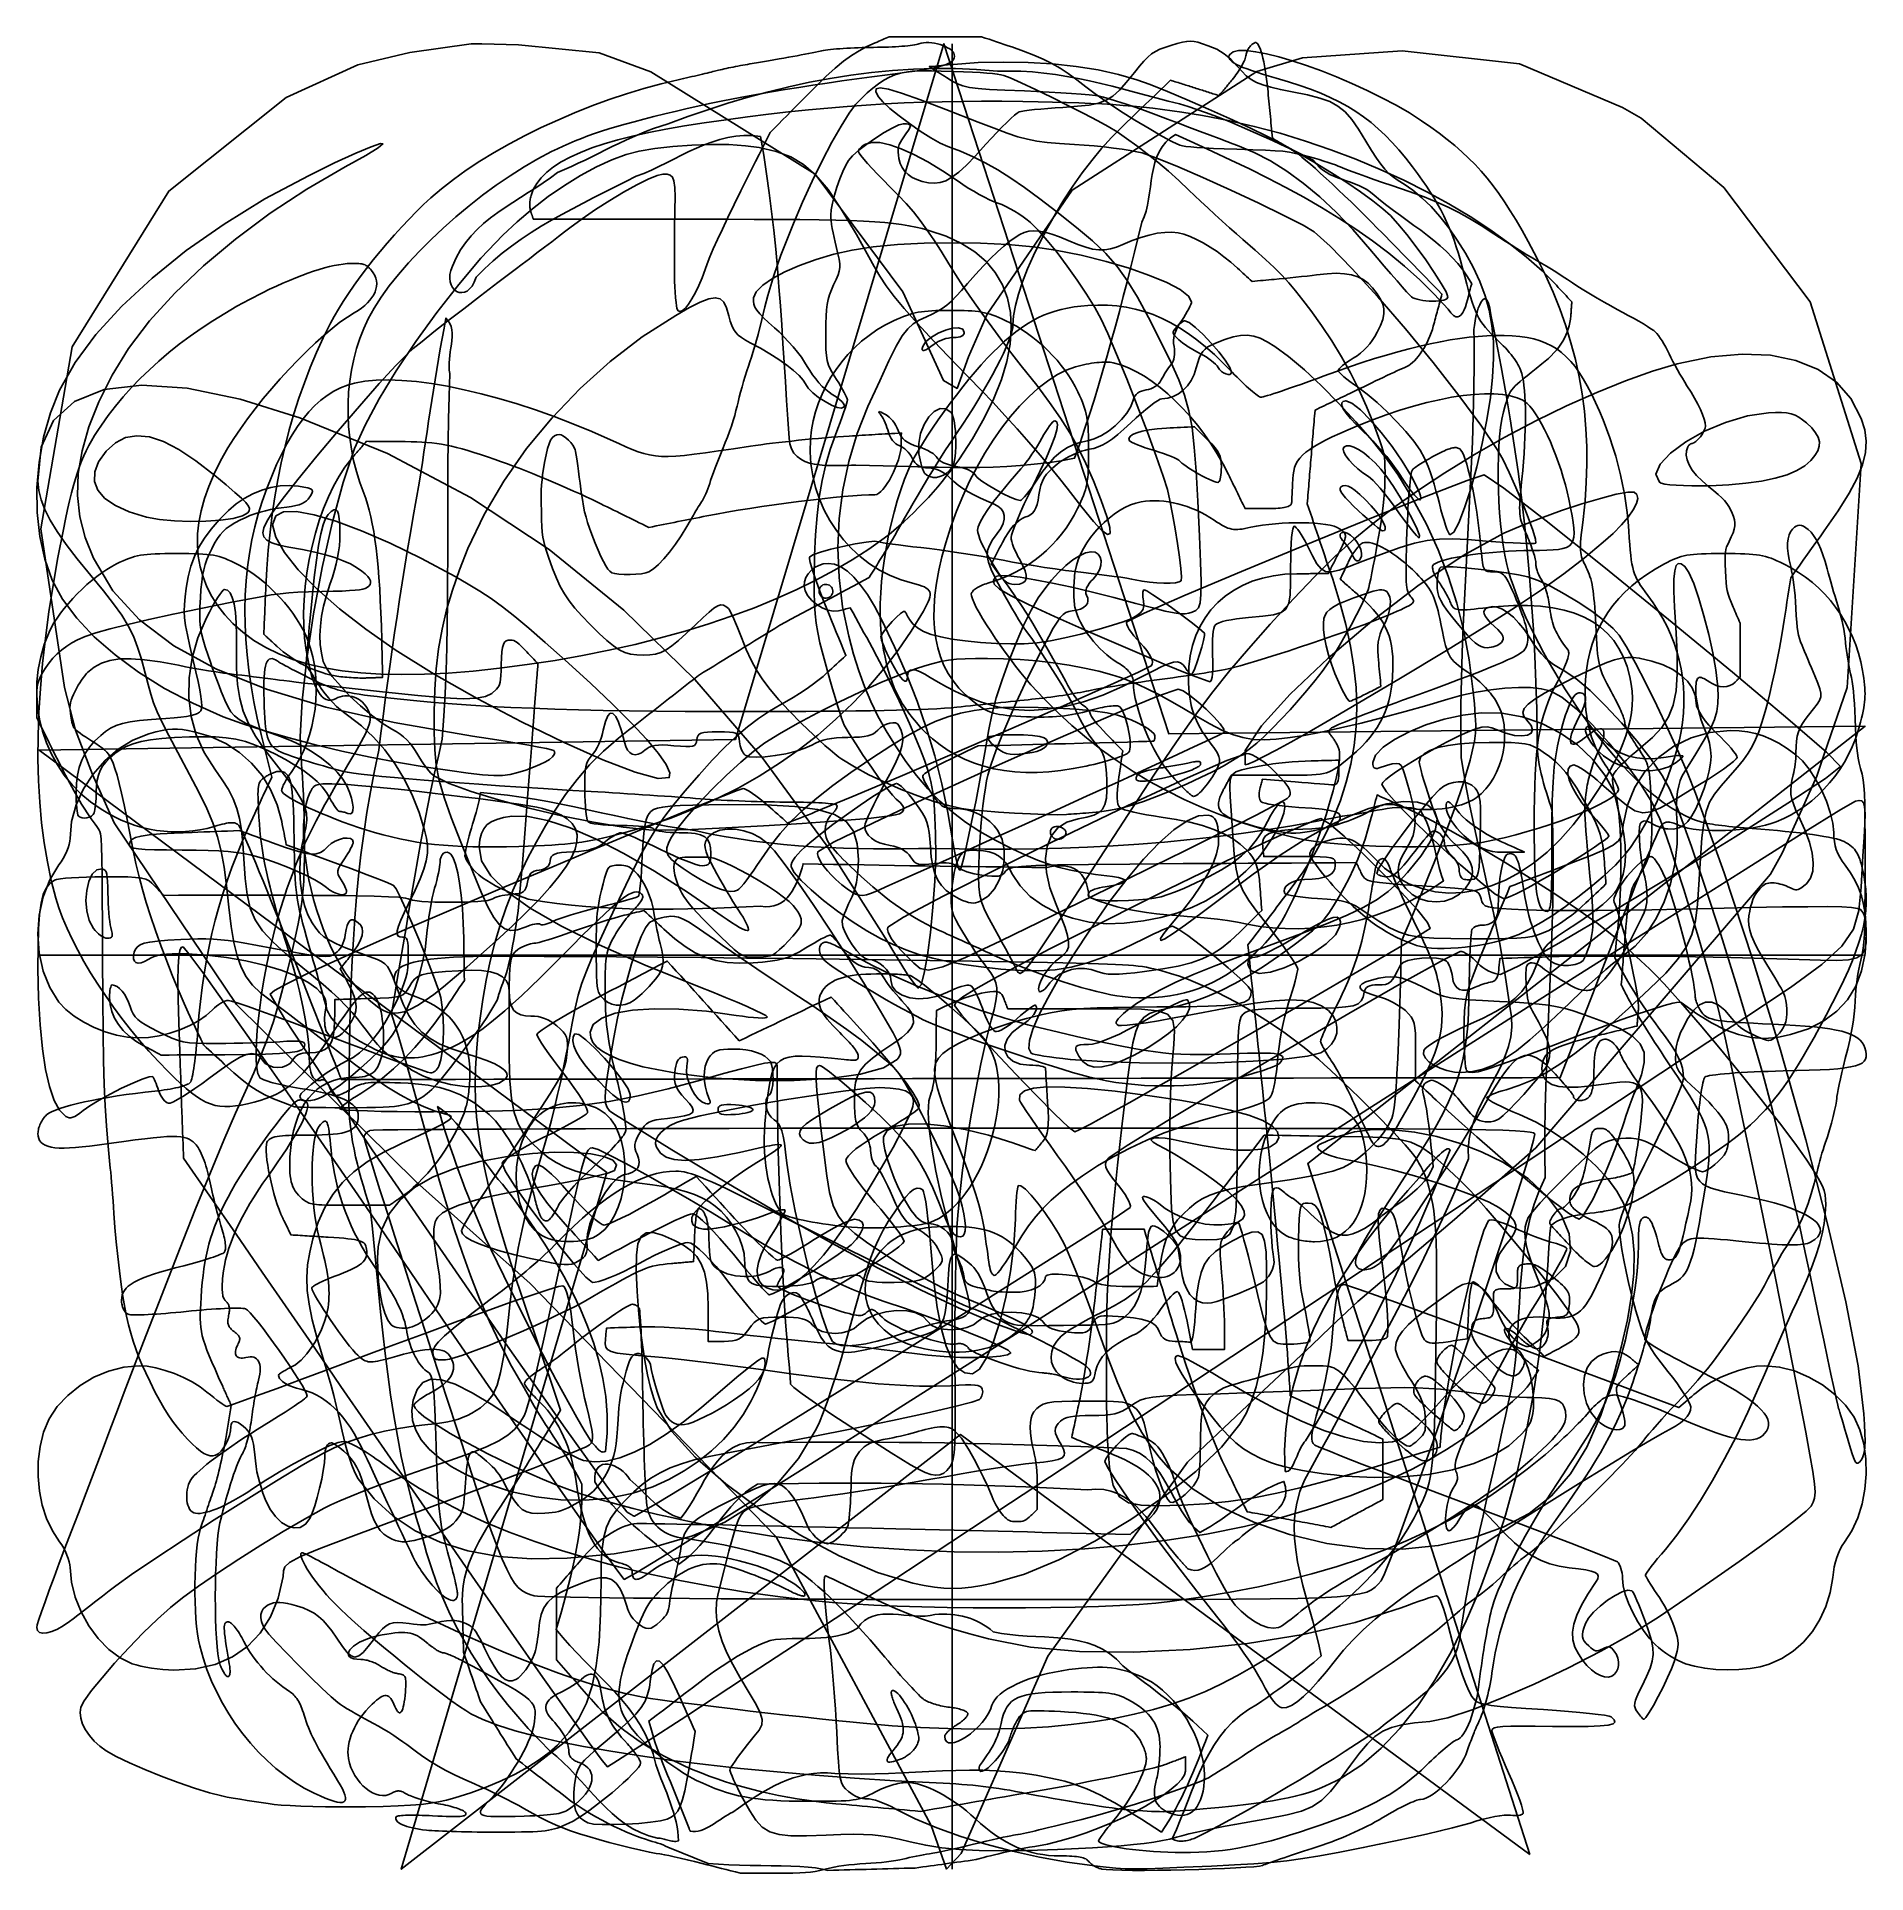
# Model space of a CAD drawing. Extents: x -75 to 75, y -75 to 75.
import ezdxf

# ---------------------------------------------------------------- set-up
doc = ezdxf.new("R2010")
doc.units = 0
for name, color, linetype in [('butterfly', 7, 'CONTINUOUS'), ('cat', 7, 'CONTINUOUS'), ('crosshair', 7, 'CONTINUOUS'), ('crown', 7, 'CONTINUOUS'), ('darth', 7, 'CONTINUOUS'), ('fallout', 7, 'CONTINUOUS'), ('heart', 7, 'CONTINUOUS'), ('hellokitty', 7, 'CONTINUOUS'), ('ironman', 7, 'CONTINUOUS'), ('jackskellington', 7, 'CONTINUOUS'), ('m4', 7, 'CONTINUOUS'), ('mushroom', 7, 'CONTINUOUS'), ('nes', 7, 'CONTINUOUS'), ('skullbones', 7, 'CONTINUOUS'), ('star', 7, 'CONTINUOUS'), ('stormtrooper', 7, 'CONTINUOUS')]:
    doc.layers.add(name, color=color, linetype=linetype)

msp = doc.modelspace()

# ---------------------------------------------------------------- linework, layer by layer
at = {"layer": 'butterfly', "color": 7}
for points in [[(-48.627659, -42.862932), (-48.790727, -42.576107), (-48.964678, -42.199585), (-49.144143, -41.749404), (-49.323755, -41.241585), (-49.498143, -40.692163), (-49.661947, -40.117172), (-49.809798, -39.532636), (-49.936321, -38.954589), (-50.068522, -38.332864), (-50.232635, -37.623143), (-50.422152, -36.850235), (-50.630559, -36.038948), (-50.851356, -35.214092), (-51.078031, -34.40047), (-51.30408, -33.622892), (-51.522991, -32.906171), (-52.019234, -31.254421), (-52.395303, -29.816287), (-52.654939, -28.547105), (-52.801878, -27.4022), (-52.839854, -26.33691), (-52.772609, -25.306559), (-52.603874, -24.266483), (-52.337389, -23.172014), (-51.898375, -21.816094), (-51.362983, -20.608671), (-50.712266, -19.52934), (-49.927279, -18.5577), (-48.989073, -17.673337), (-47.878706, -16.855844), (-46.57723, -16.084818), (-45.065696, -15.339853), (-43.62962, -14.682284), (-42.539372, -14.169946), (-41.762502, -13.78138), (-41.266556, -13.495119), (-41.019087, -13.289701), (-40.987636, -13.143659), (-41.139756, -13.035534), (-41.442993, -12.94386), (-42.308402, -12.690622), (-43.212185, -12.345162), (-44.165528, -11.901029), (-45.179643, -11.351765), (-46.265727, -10.690916), (-47.434988, -9.912034), (-48.698624, -9.008658), (-50.067837, -7.974336), (-50.939954, -7.302), (-51.816587, -6.629386), (-52.674043, -5.974458), (-53.488632, -5.355181), (-54.236662, -4.789526), (-54.894438, -4.295453), (-55.438263, -3.890936), (-55.844448, -3.593936), (-56.636895, -2.975017), (-57.287027, -2.343221), (-57.813222, -1.657113), (-58.233841, -0.875276), (-58.567247, 0.043719), (-58.831813, 1.141301), (-59.045896, 2.458892), (-59.227867, 4.037925), (-59.421364, 5.825298), (-59.627406, 7.33046), (-59.869792, 8.633584), (-60.172329, 9.814837), (-60.558813, 10.954385), (-61.053046, 12.132392), (-61.678823, 13.429028), (-62.459957, 14.924461), (-63.422733, 16.72923), (-64.157566, 18.126154), (-64.705984, 19.210226), (-65.109516, 20.076442), (-65.409702, 20.819793), (-65.648064, 21.535266), (-65.866143, 22.317862), (-66.105464, 23.26257), (-66.409059, 24.407283), (-66.721733, 25.396955), (-67.075242, 26.288596), (-67.501338, 27.13922), (-68.031781, 28.005834), (-68.698324, 28.945451), (-69.532723, 30.015073), (-70.566734, 31.271721), (-71.671318, 32.623325), (-72.586373, 33.814001), (-73.326247, 34.86938), (-73.905288, 35.815101), (-74.337844, 36.676796), (-74.638261, 37.480099), (-74.820893, 38.25065), (-74.900079, 39.014078), (-74.642543, 41.78966), (-73.631995, 43.972229), (-71.898025, 45.554623), (-69.470214, 46.52969), (-66.378142, 46.890263), (-62.6514, 46.62919), (-58.319566, 45.739312), (-53.412229, 44.213467), (-46.224258, 41.26434), (-39.412116, 37.661542), (-32.953929, 33.385565), (-26.827814, 28.416893), (-21.011893, 22.736017), (-15.484285, 16.323426), (-10.223111, 9.159607), (-5.206491, 1.225048), (-4.764156, 0.482668), (-4.337767, -0.215801), (-3.937639, -0.854645), (-3.574085, -1.418161), (-3.257419, -1.890638), (-2.997955, -2.256369), (-2.806006, -2.499648), (-2.691887, -2.604759), (-2.444586, -2.319917), (-2.182682, -1.364014), (-1.92313, 0.113309), (-1.682885, 1.962429), (-1.478901, 4.033712), (-1.328135, 6.177523), (-1.24754, 8.244233), (-1.254074, 10.084215), (-1.308056, 11.409234), (-1.382605, 12.521257), (-1.491519, 13.483759), (-1.648596, 14.360229), (-1.867635, 15.214146), (-2.162433, 16.10899), (-2.546788, 17.108249), (-3.034499, 18.275402), (-3.39955, 19.11), (-3.8108, 20.016888), (-4.254192, 20.967034), (-4.715671, 21.931424), (-5.181181, 22.881031), (-5.636668, 23.786843), (-6.068074, 24.619833), (-6.461346, 25.350978), (-6.685297, 25.757372), (-6.909248, 26.16377), (-7.133199, 26.570161), (-7.357151, 26.976555), (-7.581102, 27.382953), (-7.805053, 27.789347), (-8.029004, 28.195741), (-8.252955, 28.602136), (-8.373348, 28.573606), (-8.493742, 28.545079), (-8.614136, 28.516552), (-8.734529, 28.488022), (-8.854923, 28.459492), (-8.975316, 28.430962), (-9.09571, 28.402435), (-9.216103, 28.373905), (-9.644556, 28.343679), (-10.1036, 28.432184), (-10.567165, 28.620664), (-11.009185, 28.890361), (-11.403592, 29.222519), (-11.724319, 29.59838), (-11.945297, 29.999186), (-12.04046, 30.406185), (-12.01528, 30.755), (-11.905765, 31.090438), (-11.722602, 31.402426), (-11.476477, 31.680887), (-11.178075, 31.915752), (-10.838083, 32.096947), (-10.467187, 32.214397), (-10.076073, 32.258025), (-9.554378, 32.191333), (-9.027574, 31.98175), (-8.494624, 31.628193), (-7.954497, 31.129568), (-7.406155, 30.484795), (-6.848566, 29.692786), (-6.280696, 28.752453), (-5.70151, 27.662714), (-4.6193, 25.411777), (-3.645493, 23.179653), (-2.775639, 20.952505), (-2.005287, 18.716501), (-1.329989, 16.457809), (-0.745294, 14.162588), (-0.246754, 11.817011), (0.170081, 9.40724), (0.247329, 8.935469), (0.32794, 8.495848), (0.409537, 8.09796), (0.489745, 7.751397), (0.566189, 7.46574), (0.636495, 7.250571), (0.698286, 7.115485), (0.749187, 7.070059), (0.874725, 7.370482), (1.088984, 8.196763), (1.371707, 9.449443), (1.702635, 11.029067), (2.061513, 12.836181), (2.428084, 14.771322), (2.782089, 16.735038), (3.103272, 18.627875), (3.353302, 19.834947), (3.728148, 21.218138), (4.202316, 22.709762), (4.750313, 24.242141), (5.346643, 25.747596), (5.965812, 27.158453), (6.582328, 28.40703), (7.170694, 29.425643), (7.694522, 30.18319), (8.253951, 30.886798), (8.833578, 31.522961), (9.418001, 32.078168), (9.991816, 32.538907), (10.539624, 32.891674), (11.046021, 33.122949), (11.495606, 33.219229), (11.8316, 33.176853), (12.08153, 33.02081), (12.24359, 32.77395), (12.315975, 32.459137), (12.296879, 32.099227), (12.184497, 31.717087), (11.977023, 31.335571), (11.672652, 30.977538), (11.4924, 30.791342), (11.343058, 30.608403), (11.225212, 30.430137), (11.139447, 30.257964), (11.086347, 30.093305), (11.066499, 29.937575), (11.080486, 29.792196), (11.128892, 29.658587), (11.224508, 29.410144), (11.246199, 29.181654), (11.196008, 28.975349), (11.075976, 28.793465), (10.888144, 28.638243), (10.634554, 28.511912), (10.317247, 28.416713), (9.938264, 28.354878), (9.667484, 28.3097), (9.429289, 28.221274), (9.203774, 28.064641), (8.971032, 27.814834), (8.711157, 27.446901), (8.404244, 26.935873), (8.030384, 26.256787), (7.569673, 25.384687), (6.80181, 23.881227), (6.065756, 22.372467), (5.374354, 20.888184), (4.740444, 19.458141), (4.176869, 18.112111), (3.696471, 16.879869), (3.312092, 15.791183), (3.036573, 14.87582), (2.934844, 14.423525), (2.831948, 13.839726), (2.73071, 13.148776), (2.633953, 12.375021), (2.544501, 11.542813), (2.465177, 10.676503), (2.398803, 9.800443), (2.348205, 8.93898), (2.288436, 7.618338), (2.264312, 6.575761), (2.288955, 5.741117), (2.375484, 5.044279), (2.537018, 4.41511), (2.786677, 3.783491), (3.137582, 3.079282), (3.602852, 2.232355), (3.901728, 1.695851), (4.192462, 1.169625), (4.467839, 0.667038), (4.720644, 0.201445), (4.943663, -0.213803), (5.129681, -0.565348), (5.271484, -0.839828), (5.361856, -1.023894), (5.504838, -1.300288), (5.68079, -1.400646), (5.968551, -1.221317), (6.44696, -0.658642), (7.194855, 0.391039), (8.291073, 2.031382), (9.814455, 4.36604), (11.843838, 7.498678), (14.531927, 11.637843), (16.714412, 14.95583), (18.516393, 17.62493), (20.062964, 19.817453), (21.479224, 21.705691), (22.890268, 23.461943), (24.421195, 25.258511), (26.197101, 27.267687), (28.097307, 29.356685), (29.848282, 31.190051), (31.509273, 32.819137), (33.13953, 34.295297), (34.798296, 35.66988), (36.544823, 36.994242), (38.438353, 38.319733), (40.538138, 39.697708), (42.95996, 41.186715), (45.460567, 42.611867), (47.994869, 43.952008), (50.517772, 45.185985), (52.984183, 46.292643), (55.34901, 47.250827), (57.567155, 48.039381), (59.593534, 48.63715), (62.355072, 49.204818), (64.914842, 49.436263), (67.248859, 49.338594), (69.333152, 48.918921), (71.143743, 48.184345), (72.656655, 47.141974), (73.847918, 45.798909), (74.693549, 44.162263), (74.978175, 43.218515), (75.09992, 42.29704), (75.045214, 41.356686), (74.800494, 40.356316), (74.352187, 39.254774), (73.686732, 38.010922), (72.790561, 36.583614), (71.650106, 34.931697), (71.306385, 34.449416), (70.962664, 33.967129), (70.618945, 33.484845), (70.275224, 33.002564), (69.931503, 32.520278), (69.587782, 32.037994), (69.24406, 31.55571), (68.900339, 31.073426), (68.823631, 30.575831), (68.746923, 30.078237), (68.670221, 29.580645), (68.593513, 29.083054), (68.516805, 28.585462), (68.440097, 28.087868), (68.363392, 27.590276), (68.286686, 27.092681), (68.145646, 26.231726), (67.979722, 25.310011), (67.794999, 24.356184), (67.597565, 23.398898), (67.393504, 22.466797), (67.188907, 21.588527), (66.989861, 20.792739), (66.802454, 20.108077), (66.530313, 19.199733), (66.2778, 18.444317), (66.022796, 17.801237), (65.743153, 17.229895), (65.416752, 16.689697), (65.021449, 16.140046), (64.535109, 15.540347), (63.935607, 14.850008), (63.203351, 14.015424), (62.651826, 13.319918), (62.249507, 12.653512), (61.964866, 11.906236), (61.766385, 10.968107), (61.622534, 9.729151), (61.50179, 8.07939), (61.372626, 5.908847), (61.255032, 4.262859), (61.078155, 2.923557), (60.785293, 1.79105), (60.319734, 0.765452), (59.62477, -0.253122), (58.643698, -1.364561), (57.319802, -2.668753), (55.596384, -4.26558), (53.998509, -5.693735), (52.539073, -6.924991), (51.197789, -7.972817), (49.954361, -8.850684), (48.788495, -9.572063), (47.679904, -10.150421), (46.608289, -10.599234), (45.553365, -10.93196), (45.234459, -11.021904), (44.937553, -11.116146), (44.6691, -11.211873), (44.435553, -11.306291), (44.243368, -11.396596), (44.099, -11.479987), (44.008904, -11.55367), (43.979536, -11.614833), (44.03677, -11.689729), (44.19488, -11.802753), (44.442911, -11.948355), (44.769919, -12.120965), (45.164956, -12.315029), (45.617074, -12.524988), (46.115326, -12.74528), (46.648759, -12.970346), (48.011407, -13.607979), (49.356803, -14.38067), (50.651297, -15.259719), (51.86124, -16.216449), (52.952989, -17.222168), (53.892896, -18.24819), (54.64731, -19.265821), (55.182587, -20.246377), (55.625458, -21.489774), (55.913884, -22.845835), (56.046599, -24.335842), (56.022299, -25.981067), (55.839772, -27.802795), (55.497722, -29.822298), (54.994881, -32.060862), (54.329976, -34.539758), (53.31572, -37.636636), (52.161739, -40.262161), (50.826645, -42.456182), (49.26904, -44.258535), (47.447539, -45.70907), (45.320749, -46.847633), (42.847274, -47.714069), (39.98573, -48.348223), (37.049349, -48.646134), (33.973282, -48.576507), (30.851774, -48.166536), (27.779062, -47.443424), (24.84939, -46.434361), (22.156997, -45.16654), (19.796123, -43.667166), (17.861009, -41.96343), (17.067677, -41.064126), (16.340343, -40.110447), (15.658318, -39.062299), (15.000914, -37.879607), (14.347443, -36.522276), (13.677216, -34.950225), (12.969547, -33.12337), (12.203746, -31.001614), (11.810214, -29.89928), (11.400984, -28.785885), (10.988022, -27.691873), (10.583296, -26.647696), (10.198771, -25.6838), (9.846416, -24.830631), (9.538197, -24.118638), (9.286082, -23.57827), (8.829161, -22.732802), (8.292365, -21.861416), (7.7139, -21.012672), (7.131975, -20.235141), (6.584795, -19.577391), (6.110569, -19.08799), (5.747503, -18.815504), (5.533805, -18.808505), (5.495904, -18.901695), (5.45818, -19.089082), (5.421629, -19.359389), (5.387245, -19.701324), (5.356023, -20.103609), (5.328958, -20.554956), (5.307044, -21.044083), (5.291276, -21.559706), (5.16318, -23.690258), (4.894327, -25.853644), (4.510768, -27.955624), (4.038557, -29.901955), (3.503743, -31.598402), (2.932381, -32.950726), (2.350522, -33.864685), (1.784217, -34.246044), (1.150087, -34.182439), (0.577656, -33.786885), (0.065741, -33.055933), (-0.386836, -31.986118), (-0.781255, -30.573983), (-1.118696, -28.816071), (-1.400339, -26.708924), (-1.627364, -24.249086), (-1.707068, -23.277734), (-1.793869, -22.360472), (-1.884976, -21.518177), (-1.977601, -20.771708), (-2.068954, -20.141938), (-2.156244, -19.649725), (-2.236684, -19.315949), (-2.307483, -19.161472), (-2.528744, -19.032197), (-2.776182, -19.021925), (-3.05569, -19.136035), (-3.37316, -19.379952), (-3.734482, -19.759075), (-4.145551, -20.278821), (-4.612256, -20.944592), (-5.14049, -21.7618), (-5.546606, -22.450459), (-5.924847, -23.18538), (-6.286692, -23.998199), (-6.643621, -24.920564), (-7.007112, -25.984118), (-7.388645, -27.2205), (-7.799698, -28.661354), (-8.25175, -30.338322), (-8.606167, -31.637221), (-8.98262, -32.936761), (-9.369595, -34.202229), (-9.755577, -35.398899), (-10.129051, -36.492059), (-10.478501, -37.446983), (-10.792413, -38.228953), (-11.059271, -38.803247), (-12.515298, -41.19335), (-14.22791, -43.248978), (-16.225612, -44.984901), (-18.536911, -46.415884), (-21.190314, -47.556697), (-24.214328, -48.422103), (-27.637458, -49.026866), (-31.488213, -49.385753), (-34.411039, -49.436266), (-37.128605, -49.232648), (-39.63206, -48.778267), (-41.912548, -48.076496), (-43.961211, -47.130708), (-45.769194, -45.944274), (-47.327639, -44.520567), (-48.627659, -42.862932)], [(62.257816, 38.635593), (63.814593, 38.707692), (65.231134, 38.834548), (66.503457, 39.015176), (67.627593, 39.248596), (68.599558, 39.533822), (69.415383, 39.869869), (70.07109, 40.255754), (70.562707, 40.690498), (70.894259, 41.106883), (71.119992, 41.498159), (71.238903, 41.87273), (71.249994, 42.239006), (71.152289, 42.605404), (70.944777, 42.980331), (70.62647, 43.372196), (70.196374, 43.789411), (69.882089, 44.050071), (69.577579, 44.257592), (69.267191, 44.416145), (68.935256, 44.529906), (68.566115, 44.603052), (68.144102, 44.639758), (67.65356, 44.644217), (67.078826, 44.620567), (65.343021, 44.362294), (63.55846, 43.83061), (61.837587, 43.097196), (60.292852, 42.233726), (59.036698, 41.311875), (58.181579, 40.403317), (57.839932, 39.579728), (58.124211, 38.912783), (58.285343, 38.83883), (58.58197, 38.773831), (58.997147, 38.718927), (59.513913, 38.675256), (60.11532, 38.643949), (60.784407, 38.626141), (61.50422, 38.62298), (62.257816, 38.635593)], [(-66.007505, 36.065785), (-64.928869, 35.86826), (-63.701631, 35.746656), (-62.405347, 35.697572), (-61.119563, 35.717638), (-59.923835, 35.803417), (-58.897712, 35.951549), (-58.120746, 36.158636), (-57.672486, 36.421274), (-57.568598, 36.578055), (-57.549068, 36.751548), (-57.634883, 36.965371), (-57.847049, 37.243142), (-58.206561, 37.608487), (-58.734415, 38.085025), (-59.451607, 38.696378), (-60.379142, 39.466164), (-61.935685, 40.673886), (-63.341555, 41.602206), (-64.609212, 42.253902), (-65.751117, 42.631761), (-66.779727, 42.738556), (-67.707502, 42.57708), (-68.546898, 42.150106), (-69.310383, 41.460426), (-69.931478, 40.600997), (-70.245309, 39.775096), (-70.257811, 38.992409), (-69.974886, 38.262605), (-69.402469, 37.595367), (-68.546486, 37.000369), (-67.412867, 36.487289), (-66.007505, 36.065785)], [(32.347222, 20.158428), (36.887136, 22.848353), (40.650352, 25.109661), (43.754779, 27.019377), (46.318325, 28.654513), (48.458899, 30.092088), (50.29441, 31.409124), (51.942766, 32.682632), (53.521878, 33.989637), (54.332065, 34.718405), (55.018319, 35.414102), (55.572065, 36.062756), (55.984721, 36.650394), (56.247716, 37.163045), (56.352463, 37.586739), (56.290388, 37.90751), (56.052912, 38.111385), (55.540803, 38.116747), (54.586282, 37.934479), (53.292652, 37.597241), (51.763227, 37.137684), (50.101317, 36.588469), (48.410221, 35.98225), (46.793254, 35.35168), (45.353726, 34.72942), (42.017117, 32.904574), (38.317094, 30.421673), (34.5334, 27.531297), (30.945788, 24.484028), (27.834002, 21.53044), (25.477792, 18.921118), (24.156908, 16.906635), (24.151097, 15.737578), (24.368791, 15.782956), (24.884239, 16.009524), (25.663825, 16.399143), (26.673931, 16.933689), (27.880941, 17.595023), (29.251238, 18.365016), (30.751207, 19.225528), (32.347222, 20.158428)], [(-45.588047, 25.161875), (-42.380611, 23.162847), (-38.859804, 21.161251), (-35.239178, 19.256716), (-31.732291, 17.548868), (-28.552699, 16.137331), (-25.913954, 15.12174), (-24.029614, 14.601721), (-23.113232, 14.676899), (-23.05955, 15.078194), (-23.356838, 15.743987), (-23.989828, 16.657035), (-24.943251, 17.800083), (-26.201838, 19.15589), (-27.750321, 20.707203), (-29.573432, 22.436777), (-31.655901, 24.327355), (-33.27523, 25.760341), (-34.630007, 26.934341), (-35.782239, 27.896442), (-36.793938, 28.693745), (-37.727117, 29.373325), (-38.643789, 29.982279), (-39.605963, 30.567701), (-40.67565, 31.176674), (-43.439664, 32.654387), (-46.016263, 33.913744), (-48.367038, 34.941736), (-50.453581, 35.725371), (-52.237479, 36.251645), (-53.680332, 36.507561), (-54.74372, 36.480101), (-55.389244, 36.156302), (-55.64404, 35.417904), (-55.393466, 34.405234), (-54.678783, 33.164594), (-53.541258, 31.742261), (-52.022155, 30.184533), (-50.162742, 28.537699), (-48.004284, 26.848043), (-45.588047, 25.161875)], [(41.929699, -9.518884), (42.789213, -9.448419), (43.637931, -9.252371), (44.504802, -8.912775), (45.418776, -8.411664), (46.408806, -7.731069), (47.503836, -6.853027), (48.732821, -5.759566), (50.124707, -4.432723), (50.891206, -3.691723), (51.656149, -2.967561), (52.399226, -2.278439), (53.100128, -1.642556), (53.738551, -1.078106), (54.294188, -0.603292), (54.746731, -0.236319), (55.07587, 0.004617), (56.131412, 0.846187), (57.066166, 1.887595), (57.870093, 3.10438), (58.533143, 4.472085), (59.045277, 5.966243), (59.396447, 7.562393), (59.5766, 9.236075), (59.575754, 10.962829), (59.543634, 11.745804), (59.539485, 12.429546), (59.565309, 13.027158), (59.623074, 13.551738), (59.714757, 14.016389), (59.842341, 14.43421), (60.007796, 14.818304), (60.213116, 15.181769), (61.122481, 16.631508), (61.81278, 17.775668), (62.311655, 18.687912), (62.646741, 19.441897), (62.845671, 20.111285), (62.936083, 20.769744), (62.945622, 21.490934), (62.901912, 22.348517), (62.767729, 23.526479), (62.517599, 24.923352), (62.180724, 26.433972), (61.786321, 27.953166), (61.363603, 29.375763), (60.94178, 30.596594), (60.550064, 31.510495), (60.217671, 32.012292), (59.908756, 32.232036), (59.668887, 32.26122), (59.494301, 32.074821), (59.381243, 31.647827), (59.325947, 30.955217), (59.324536, 29.971972), (59.373476, 28.673075), (59.468893, 27.033508), (59.577856, 24.927729), (59.592362, 23.204427), (59.493071, 21.796691), (59.260658, 20.637624), (58.875792, 19.660325), (58.319139, 18.79788), (57.571369, 17.983395), (56.613151, 17.149964), (56.192318, 16.801592), (55.791267, 16.454191), (55.419385, 16.116975), (55.086052, 15.799147), (54.800652, 15.509909), (54.57256, 15.258466), (54.41116, 15.054024), (54.325839, 14.90579), (54.296039, 14.744881), (54.293781, 14.504122), (54.31729, 14.195264), (54.364766, 13.83006), (54.434446, 13.420254), (54.524557, 12.977602), (54.633326, 12.513858), (54.758974, 12.040766), (55.019245, 11.006523), (55.201786, 10.029548), (55.306643, 9.112718), (55.333877, 8.258914), (55.283478, 7.471021), (55.155516, 6.75191), (54.950027, 6.104467), (54.667051, 5.531575), (54.475132, 5.258458), (54.211756, 4.956135), (53.880899, 4.627982), (53.486513, 4.277357), (53.032573, 3.907632), (52.52304, 3.52217), (51.961872, 3.124341), (51.353048, 2.717509), (50.505922, 2.162485), (49.850461, 1.714477), (49.353332, 1.339365), (48.981185, 1.003009), (48.700682, 0.67128), (48.478477, 0.310052), (48.281234, -0.114808), (48.075607, -0.637433), (47.715802, -1.491228), (47.315013, -2.227648), (46.843747, -2.872661), (46.272506, -3.452227), (45.571802, -3.992301), (44.712145, -4.518846), (43.664045, -5.057823), (42.398005, -5.63519), (41.715907, -5.943456), (41.070697, -6.254575), (40.477121, -6.560061), (39.949941, -6.851416), (39.503912, -7.120153), (39.153787, -7.357776), (38.914327, -7.555797), (38.800286, -7.705717), (38.778922, -8.017349), (38.926925, -8.334542), (39.218543, -8.642367), (39.62803, -8.92591), (40.129635, -9.170252), (40.697618, -9.360473), (41.306219, -9.481659), (41.929699, -9.518884)], [(-9.834098, 29.601851), (-9.767322, 29.694243), (-9.721667, 29.795239), (-9.696944, 29.901574), (-9.692962, 30.009981), (-9.709528, 30.117186), (-9.746453, 30.219927), (-9.803545, 30.314928), (-9.880614, 30.398926), (-9.973002, 30.465703), (-10.073999, 30.511358), (-10.180335, 30.53608), (-10.288742, 30.54006), (-10.39595, 30.523493), (-10.49869, 30.486567), (-10.593692, 30.429477), (-10.677686, 30.352407), (-10.744463, 30.260016), (-10.790119, 30.15902), (-10.814841, 30.052685), (-10.818824, 29.944277), (-10.802257, 29.83707), (-10.765332, 29.734329), (-10.70824, 29.639331), (-10.631171, 29.555336), (-10.538782, 29.488559), (-10.437785, 29.442904), (-10.331448, 29.418181), (-10.223042, 29.414202), (-10.115834, 29.430768), (-10.013095, 29.467694), (-9.918094, 29.524788), (-9.834098, 29.601851)], [(-44.215016, -9.323375), (-43.274702, -9.820094), (-42.201143, -10.212646), (-41.058307, -10.495018), (-39.910151, -10.661204), (-38.820638, -10.705194), (-37.853724, -10.620987), (-37.073374, -10.402573), (-36.54355, -10.043939), (-36.417137, -9.81425), (-36.441267, -9.577231), (-36.617029, -9.332169), (-36.94555, -9.078361), (-37.427936, -8.815095), (-38.065292, -8.541664), (-38.858735, -8.257362), (-39.809372, -7.96148), (-40.951827, -7.590463), (-41.916914, -7.189501), (-42.728645, -6.736704), (-43.411021, -6.210176), (-43.98805, -5.588014), (-44.483737, -4.848332), (-44.922093, -3.969227), (-45.327121, -2.928806), (-45.593852, -2.183663), (-45.819356, -1.604456), (-46.023767, -1.164153), (-46.227235, -0.835714), (-46.449903, -0.592099), (-46.711904, -0.406267), (-47.033392, -0.251178), (-47.4345, -0.099799), (-48.679885, 0.347035), (-49.658422, 0.717406), (-50.414544, 1.036882), (-50.992667, 1.331019), (-51.437221, 1.625383), (-51.792629, 1.945541), (-52.103311, 2.317056), (-52.413699, 2.765493), (-52.752086, 3.405192), (-53.023033, 4.173409), (-53.223818, 5.041053), (-53.351698, 5.979041), (-53.403949, 6.95829), (-53.377815, 7.949712), (-53.270602, 8.924222), (-53.079563, 9.852739), (-52.916636, 10.566397), (-52.844141, 11.190865), (-52.880252, 11.773656), (-53.043139, 12.362265), (-53.350978, 13.004199), (-53.821937, 13.746965), (-54.474189, 14.638065), (-55.32591, 15.725005), (-56.282582, 16.969816), (-57.043247, 18.080657), (-57.627884, 19.114793), (-58.056467, 20.1295), (-58.34897, 21.182048), (-58.52537, 22.329707), (-58.605649, 23.629744), (-58.609769, 25.139433), (-58.605874, 26.345628), (-58.637819, 27.378877), (-58.706218, 28.242254), (-58.811693, 28.93881), (-58.95487, 29.471612), (-59.136356, 29.843727), (-59.35678, 30.058216), (-59.616761, 30.11814), (-59.701797, 30.067546), (-59.826454, 29.929486), (-59.984764, 29.713479), (-60.17076, 29.42905), (-60.37847, 29.085709), (-60.601925, 28.692977), (-60.835156, 28.260376), (-61.072195, 27.797421), (-61.776878, 26.151171), (-62.254644, 24.502858), (-62.506265, 22.866824), (-62.532539, 21.257412), (-62.334208, 19.68896), (-61.912063, 18.175805), (-61.266886, 16.732298), (-60.399447, 15.372771), (-59.775034, 14.499378), (-59.272698, 13.701965), (-58.877951, 12.935879), (-58.576295, 12.156465), (-58.353243, 11.31907), (-58.194304, 10.379041), (-58.084988, 9.291726), (-58.010803, 8.012478), (-57.91279, 6.398819), (-57.749649, 5.074643), (-57.481267, 3.966043), (-57.067526, 2.999125), (-56.468312, 2.099979), (-55.643509, 1.194712), (-54.553, 0.209417), (-53.156677, -0.929801), (-52.28104, -1.636474), (-51.500312, -2.291625), (-50.804809, -2.904642), (-50.184829, -3.484917), (-49.63068, -4.04184), (-49.132671, -4.584799), (-48.681098, -5.12318), (-48.266277, -5.666379), (-47.956964, -6.081183), (-47.64287, -6.48414), (-47.332691, -6.86529), (-47.03513, -7.214672), (-46.758894, -7.522323), (-46.512669, -7.778279), (-46.305168, -7.972583), (-46.145083, -8.095265), (-45.988901, -8.193439), (-45.792576, -8.317501), (-45.56403, -8.462408), (-45.311179, -8.623128), (-45.041933, -8.794623), (-44.764209, -8.971853), (-44.485933, -9.149783), (-44.215016, -9.323375)], [(9.789938, -8.441831), (12.450685, -8.631922), (15.476134, -8.738108), (18.671202, -8.76554), (21.840808, -8.719323), (24.789868, -8.604606), (27.323299, -8.426509), (29.24602, -8.190171), (30.362948, -7.900721), (30.857094, -7.590655), (31.239003, -7.205605), (31.505138, -6.765558), (31.651953, -6.290519), (31.675914, -5.800477), (31.573487, -5.315433), (31.341128, -4.855379), (30.9753, -4.440312), (30.417793, -4.046183), (29.734741, -3.768939), (28.885063, -3.609193), (27.827671, -3.56756), (26.521488, -3.64466), (24.925431, -3.841109), (22.998417, -4.157523), (20.699363, -4.594516), (19.397623, -4.84711), (18.163161, -5.074042), (17.024426, -5.270968), (16.009873, -5.433545), (15.147951, -5.557427), (14.467114, -5.638275), (13.995813, -5.671741), (13.762501, -5.653481), (13.636776, -5.582912), (13.566496, -5.499749), (13.555099, -5.398222), (13.606027, -5.272557), (13.72272, -5.116982), (13.908618, -4.925729), (14.16716, -4.693017), (14.501788, -4.413083), (15.236819, -3.866924), (16.125298, -3.310461), (17.192735, -2.732021), (18.464643, -2.119924), (19.966533, -1.462492), (21.723916, -0.748053), (23.762302, 0.035072), (26.107204, 0.898559), (28.716585, 1.857406), (30.827825, 2.672836), (32.520151, 3.386664), (33.872794, 4.040691), (34.964982, 4.676727), (35.875953, 5.33658), (36.684932, 6.062051), (37.47115, 6.894957), (38.562303, 8.232555), (39.327517, 9.418162), (39.767496, 10.440456), (39.882933, 11.288099), (39.674532, 11.949769), (39.142986, 12.414134), (38.288996, 12.66987), (37.113252, 12.705644), (35.755323, 12.526222), (34.286853, 12.135541), (32.693599, 11.526099), (30.961313, 10.690389), (29.07575, 9.620916), (27.022657, 8.310172), (24.787792, 6.75066), (22.356908, 4.934867), (20.617178, 3.609735), (19.247198, 2.593467), (18.233098, 1.87846), (17.561007, 1.457119), (17.217052, 1.321847), (17.187362, 1.465041), (17.458066, 1.879106), (18.015292, 2.556437), (19.002972, 3.740429), (19.842786, 4.833358), (20.53815, 5.841515), (21.092483, 6.771191), (21.5092, 7.628673), (21.791719, 8.420247), (21.943458, 9.152213), (21.96783, 9.83085), (21.93428, 10.280495), (21.888433, 10.64656), (21.825945, 10.937951), (21.742469, 11.163591), (21.63366, 11.332393), (21.495173, 11.453266), (21.322663, 11.535125), (21.111783, 11.58689), (20.317935, 11.531896), (19.37678, 11.131), (18.302805, 10.39821), (17.110492, 9.347519), (15.814328, 7.992931), (14.428794, 6.348445), (12.968378, 4.428061), (11.447561, 2.245783), (10.056836, 0.122276), (8.887097, -1.764781), (7.939894, -3.412129), (7.216778, -4.816512), (6.719304, -5.97467), (6.449021, -6.883349), (6.407483, -7.539284), (6.59624, -7.939222), (6.705419, -7.988622), (6.923662, -8.045983), (7.237871, -8.109241), (7.634947, -8.176333), (8.101791, -8.245201), (8.625302, -8.313781), (9.192383, -8.380013), (9.789934, -8.441834), (9.789934, -8.441834), (9.789933, -8.441834), (9.789933, -8.441834), (9.789932, -8.441834), (9.789932, -8.441834), (9.789932, -8.441834), (9.789931, -8.441834), (9.789938, -8.441831)], [(-25.266581, -9.047469), (-22.411133, -9.617247), (-19.273181, -9.992984), (-16.029233, -10.179708), (-12.855802, -10.18253), (-9.929396, -10.006282), (-7.426527, -9.656084), (-5.523704, -9.136953), (-4.397439, -8.453913), (-4.235359, -8.235834), (-4.147136, -8.000182), (-4.143495, -7.71584), (-4.235163, -7.351714), (-4.432866, -6.876692), (-4.747329, -6.259666), (-5.18928, -5.469537), (-5.769444, -4.475198), (-7.099155, -2.265593), (-8.492405, -0.029901), (-9.893853, 2.149836), (-11.248159, 4.191576), (-12.499978, 6.013281), (-13.593971, 7.532912), (-14.474795, 8.668425), (-15.087109, 9.337782), (-15.664007, 9.764214), (-16.307349, 10.091886), (-16.987107, 10.317793), (-17.67325, 10.438946), (-18.335747, 10.452351), (-18.94457, 10.355001), (-19.469687, 10.143911), (-19.88107, 9.816076), (-20.034468, 9.614662), (-20.132934, 9.405767), (-20.174056, 9.175267), (-20.155427, 8.909053), (-20.074631, 8.593001), (-19.92926, 8.213), (-19.716903, 7.754925), (-19.435151, 7.20467), (-19.207956, 6.782726), (-18.957236, 6.332065), (-18.691252, 5.866621), (-18.418262, 5.400336), (-18.146526, 4.947155), (-17.884304, 4.521017), (-17.639855, 4.135862), (-17.421438, 3.805637), (-17.228066, 3.510785), (-17.055396, 3.227028), (-16.906657, 2.961197), (-16.785072, 2.720123), (-16.69387, 2.510635), (-16.636277, 2.339569), (-16.61552, 2.213748), (-16.634824, 2.140015), (-16.713464, 2.123844), (-16.862769, 2.16305), (-17.074041, 2.252873), (-17.338583, 2.388585), (-17.647695, 2.565437), (-17.992681, 2.778695), (-18.364841, 3.023619), (-18.755478, 3.295467), (-21.616908, 5.270785), (-24.315873, 6.993396), (-26.832946, 8.454063), (-29.148704, 9.643542), (-31.243722, 10.552591), (-33.098579, 11.171964), (-34.693843, 11.492425), (-36.010096, 11.50473), (-36.694793, 11.396503), (-37.258501, 11.250628), (-37.711939, 11.057241), (-38.065843, 10.806495), (-38.330928, 10.488535), (-38.517926, 10.093503), (-38.637557, 9.611555), (-38.700546, 9.032824), (-38.499841, 7.85784), (-37.746367, 6.628869), (-36.422711, 5.334782), (-34.511451, 3.964457), (-31.995169, 2.506766), (-28.856443, 0.950587), (-25.077864, -0.715213), (-20.642006, -2.501753), (-19.523814, -2.94147), (-18.479955, -3.363392), (-17.533326, -3.757445), (-16.706821, -4.113561), (-16.023337, -4.421669), (-15.505767, -4.671698), (-15.177007, -4.853573), (-15.059954, -4.957228), (-15.109038, -5.008186), (-15.25644, -5.039024), (-15.491666, -5.050285), (-15.804225, -5.042439), (-16.183625, -5.016023), (-16.619374, -4.97159), (-17.10098, -4.909637), (-17.617953, -4.830682), (-20.061391, -4.49549), (-22.319277, -4.315542), (-24.34939, -4.285945), (-26.109507, -4.401797), (-27.557412, -4.658202), (-28.650878, -5.050254), (-29.347691, -5.573059), (-29.605622, -6.221713), (-29.552807, -6.64646), (-29.363278, -7.048712), (-29.035451, -7.429503), (-28.567758, -7.789858), (-27.958603, -8.130811), (-27.206412, -8.453391), (-26.3096, -8.758623), (-25.266581, -9.047469)], [(-18.586286, -22.184549), (-18.166716, -22.08819), (-17.715373, -21.975143), (-17.246418, -21.84954), (-16.774016, -21.715507), (-16.312329, -21.577176), (-15.875521, -21.438678), (-15.477755, -21.30414), (-15.133194, -21.177693), (-14.827822, -21.064813), (-14.542373, -20.969162), (-14.283136, -20.892138), (-14.056397, -20.835152), (-13.868445, -20.799597), (-13.725566, -20.786869), (-13.634051, -20.798412), (-13.600185, -20.835583), (-13.621679, -20.923103), (-13.688828, -21.078912), (-13.796795, -21.294304), (-13.94074, -21.560564), (-14.115828, -21.868977), (-14.317221, -22.210827), (-14.540082, -22.577408), (-14.779573, -22.96), (-15.234675, -23.740564), (-15.571635, -24.459836), (-15.790075, -25.112703), (-15.88962, -25.69405), (-15.869892, -26.198765), (-15.730518, -26.621726), (-15.471121, -26.957827), (-15.091324, -27.201949), (-14.621994, -27.354634), (-14.150821, -27.384465), (-13.663073, -27.282854), (-13.144018, -27.041218), (-12.578922, -26.650973), (-11.953053, -26.103524), (-11.251679, -25.390292), (-10.460067, -24.502686), (-9.665417, -23.498226), (-8.737413, -22.192604), (-7.728715, -20.671742), (-6.691978, -19.021589), (-5.679862, -17.328075), (-4.745026, -15.67714), (-3.940128, -14.154717), (-3.317826, -12.846744), (-3.127, -12.317911), (-3.064747, -11.879106), (-3.139293, -11.523548), (-3.358862, -11.244453), (-3.731677, -11.035036), (-4.265965, -10.888523), (-4.969949, -10.798121), (-5.851854, -10.757052), (-7.012947, -10.827052), (-8.839919, -11.042695), (-11.121282, -11.368868), (-13.645545, -11.770447), (-16.201222, -12.212326), (-18.576825, -12.659385), (-20.560863, -13.07651), (-21.941849, -13.428585), (-22.515734, -13.63518), (-23.022392, -13.880138), (-23.453032, -14.15461), (-23.79886, -14.449741), (-24.051085, -14.756686), (-24.200915, -15.066589), (-24.239557, -15.370596), (-24.15822, -15.659862), (-23.822702, -16.136154), (-23.349917, -16.474259), (-22.694584, -16.673776), (-21.811423, -16.734293), (-20.655153, -16.655407), (-19.180495, -16.436704), (-17.342168, -16.077779), (-15.094891, -15.578226), (-14.85921, -15.52774), (-14.638898, -15.488217), (-14.438808, -15.459978), (-14.263795, -15.443355), (-14.118711, -15.438642), (-14.00841, -15.446206), (-13.937747, -15.466356), (-13.911574, -15.499388), (-13.950469, -15.562732), (-14.066297, -15.669717), (-14.250834, -15.814576), (-14.495857, -15.991544), (-14.793143, -16.194857), (-15.134469, -16.418743), (-15.511614, -16.657447), (-15.916353, -16.905193), (-16.814933, -17.477492), (-17.723399, -18.11206), (-18.603598, -18.776592), (-19.417381, -19.438775), (-20.126596, -20.06631), (-20.693094, -20.626886), (-21.078722, -21.088195), (-21.245331, -21.417932), (-21.25548, -21.731306), (-21.1659, -21.983059), (-20.977525, -22.172927), (-20.691285, -22.300638), (-20.308111, -22.365922), (-19.828933, -22.368462), (-19.254683, -22.308095), (-18.586289, -22.184495), (-18.586289, -22.184495), (-18.586288, -22.184498), (-18.586288, -22.184501), (-18.586288, -22.184504), (-18.586288, -22.184507), (-18.586288, -22.18451), (-18.586288, -22.184512), (-18.586286, -22.184549)], [(16.857091, -26.324656), (17.079403, -26.346839), (17.303578, -26.341194), (17.525526, -26.309086), (17.741156, -26.251851), (17.94638, -26.170842), (18.137106, -26.067396), (18.309246, -25.942857), (18.458709, -25.798571), (18.713546, -25.424615), (18.843875, -25.010562), (18.847817, -24.551067), (18.723495, -24.040795), (18.46903, -23.474412), (18.082543, -22.846569), (17.562155, -22.151933), (16.905989, -21.38516), (16.539008, -20.96864), (16.240441, -20.610026), (16.010455, -20.309597), (15.84922, -20.06764), (15.756904, -19.884427), (15.733675, -19.760249), (15.7797, -19.695389), (15.895149, -19.690111), (16.028298, -19.720131), (16.174909, -19.767649), (16.330173, -19.830229), (16.489279, -19.905435), (16.647417, -19.990833), (16.799776, -20.083983), (16.941548, -20.182459), (17.067921, -20.283816), (17.586031, -20.682568), (18.171801, -21.040643), (18.809375, -21.35266), (19.482902, -21.61323), (20.176526, -21.816972), (20.874393, -21.958503), (21.560651, -22.032437), (22.219444, -22.033284), (22.987627, -21.948007), (23.555063, -21.792528), (23.922058, -21.5653), (24.088919, -21.264776), (24.055953, -20.8894), (23.823467, -20.437633), (23.391767, -19.907922), (22.761159, -19.29872), (22.22279, -18.851389), (21.547911, -18.339641), (20.778021, -17.790956), (19.954618, -17.232811), (19.119202, -16.69268), (18.313272, -16.198034), (17.578328, -15.776352), (16.955868, -15.455113), (16.58552, -15.246485), (16.43113, -15.081933), (16.473634, -14.964145), (16.693961, -14.895802), (17.073044, -14.879602), (17.591815, -14.918233), (18.231205, -15.014383), (18.972148, -15.170743), (20.616484, -15.523424), (22.10799, -15.76357), (23.429624, -15.891818), (24.564344, -15.908807), (25.495108, -15.815155), (26.204876, -15.6115), (26.676605, -15.298482), (26.893253, -14.876724), (26.807954, -14.389219), (26.373953, -13.920459), (25.585721, -13.46866), (24.437728, -13.032034), (22.924446, -12.608797), (21.040345, -12.197159), (18.779895, -11.795337), (16.137566, -11.401544), (13.477642, -11.062476), (11.218467, -10.83391), (9.351933, -10.716153), (7.869935, -10.709521), (6.764365, -10.814304), (6.027117, -11.030819), (5.650083, -11.359374), (5.625157, -11.800278), (5.707473, -11.954654), (5.903853, -12.26465), (6.201448, -12.711611), (6.587408, -13.276888), (7.048884, -13.941823), (7.573027, -14.687764), (8.146988, -15.496057), (8.757918, -16.348055), (9.394278, -17.243069), (10.041125, -18.174654), (10.680497, -19.115518), (11.294437, -20.038356), (11.864983, -20.915873), (12.374176, -21.72077), (12.804057, -22.42575), (13.136666, -23.003513), (13.61937, -23.851094), (14.051932, -24.534862), (14.456904, -25.074948), (14.856832, -25.491471), (15.274267, -25.804566), (15.731756, -26.034359), (16.25185, -26.200978), (16.857097, -26.324554), (16.857096, -26.324557), (16.857096, -26.324557), (16.857095, -26.324557), (16.857094, -26.324557), (16.857094, -26.32456), (16.857093, -26.32456), (16.857092, -26.32456), (16.857091, -26.324656)], [(32.937506, -16.777459), (34.497487, -17.0956), (36.227337, -17.518174), (38.034093, -18.015687), (39.824779, -18.55864), (41.506431, -19.117527), (42.986079, -19.662851), (44.170755, -20.165105), (44.967491, -20.594803), (45.530956, -20.997616), (45.946675, -21.361239), (46.217699, -21.70314), (46.347075, -22.040794), (46.337847, -22.39168), (46.193078, -22.773273), (45.915814, -23.203044), (45.509101, -23.698477), (44.98178, -24.460841), (44.735866, -25.192042), (44.748509, -25.859478), (44.996887, -26.430537), (45.458154, -26.872613), (46.109467, -27.153102), (46.927984, -27.239392), (47.890876, -27.098876), (49.442283, -26.432959), (50.417897, -25.438055), (50.837417, -24.191361), (50.720554, -22.770078), (50.087014, -21.251401), (48.956496, -19.712525), (47.348702, -18.230652), (45.28334, -16.882976), (43.528773, -16.022185), (41.710226, -15.318813), (39.869183, -14.779351), (38.047123, -14.410298), (36.285523, -14.21815), (34.625864, -14.209401), (33.109625, -14.390545), (31.778284, -14.768079), (31.472011, -14.889579), (31.180955, -15.008916), (30.911871, -15.123053), (30.671508, -15.228945), (30.466617, -15.323558), (30.303947, -15.403847), (30.190251, -15.466777), (30.132285, -15.509299), (30.077139, -15.658276), (30.157431, -15.818795), (30.363414, -15.986447), (30.685339, -16.156824), (31.113456, -16.32552), (31.63802, -16.488131), (32.249282, -16.640246), (32.937506, -16.777459)], [(-44.408237, -30.459048), (-44.191642, -30.392669), (-43.956774, -30.29388), (-43.711122, -30.167473), (-43.462171, -30.018251), (-43.217409, -29.851011), (-42.984321, -29.67055), (-42.770388, -29.481667), (-42.583103, -29.289161), (-42.295801, -28.931952), (-42.085043, -28.566948), (-41.948803, -28.154043), (-41.885057, -27.653115), (-41.891774, -27.024059), (-41.966944, -26.226764), (-42.108541, -25.221111), (-42.314529, -23.966997), (-42.379979, -23.517375), (-42.418389, -23.097326), (-42.430073, -22.710267), (-42.415285, -22.359609), (-42.374349, -22.048764), (-42.30755, -21.781141), (-42.215178, -21.560149), (-42.097534, -21.38921), (-41.702318, -21.050208), (-41.131239, -20.72544), (-40.367788, -20.410184), (-39.395465, -20.099711), (-38.197753, -19.789304), (-36.758152, -19.474236), (-35.060145, -19.149788), (-33.087231, -18.811234), (-32.053886, -18.634366), (-31.075145, -18.452821), (-30.173478, -18.27175), (-29.371363, -18.096315), (-28.691278, -17.931666), (-28.15569, -17.782963), (-27.787068, -17.655362), (-27.607897, -17.554022), (-27.432932, -17.097925), (-27.738213, -16.713784), (-28.462893, -16.409853), (-29.546118, -16.194377), (-30.927046, -16.075618), (-32.544817, -16.061817), (-34.338585, -16.16125), (-36.247505, -16.382159), (-38.642869, -16.822555), (-40.732733, -17.399841), (-42.519318, -18.115562), (-44.004842, -18.971252), (-45.19153, -19.968456), (-46.081597, -21.10871), (-46.677267, -22.393552), (-46.98076, -23.824525), (-47.037176, -24.749385), (-47.025379, -25.726452), (-46.952586, -26.711848), (-46.826029, -27.661684), (-46.652925, -28.532082), (-46.440502, -29.279156), (-46.195988, -29.859018), (-45.926601, -30.227789), (-45.800939, -30.316737), (-45.644497, -30.390431), (-45.463505, -30.447914), (-45.264189, -30.488244), (-45.052776, -30.510483), (-44.835496, -30.513672), (-44.618574, -30.496823), (-44.408237, -30.459048)], [(-39.798055, -42.505526), (-37.952959, -43.311877), (-36.013768, -43.928589), (-34.017145, -44.35326), (-31.999761, -44.583483), (-29.998281, -44.616858), (-28.049373, -44.450968), (-26.189707, -44.083422), (-24.455947, -43.511809), (-23.140034, -42.912846), (-21.893443, -42.217154), (-20.7252, -41.432627), (-19.644338, -40.567147), (-18.659884, -39.628606), (-17.78087, -38.624888), (-17.016325, -37.563885), (-16.375278, -36.453479), (-16.139768, -35.973865), (-15.921743, -35.497248), (-15.725856, -35.036156), (-15.556758, -34.603097), (-15.4191, -34.210597), (-15.317534, -33.871162), (-15.25671, -33.597319), (-15.241281, -33.401584), (-15.259812, -33.128297), (-15.32417, -32.968393), (-15.50212, -32.968655), (-15.861429, -33.175866), (-16.469862, -33.636811), (-17.395187, -34.398277), (-18.705168, -35.507052), (-20.467573, -37.009917), (-21.936827, -38.197739), (-23.350092, -39.209458), (-24.6982, -40.040952), (-25.971983, -40.68811), (-27.16227, -41.146817), (-28.25989, -41.412962), (-29.25568, -41.482425), (-30.14047, -41.35109), (-30.50527, -41.2147), (-31.003466, -40.978224), (-31.612871, -40.654647), (-32.311286, -40.256957), (-33.076521, -39.798142), (-33.886386, -39.291187), (-34.718684, -38.749077), (-35.551226, -38.184799), (-37.588972, -36.82172), (-39.286936, -35.797792), (-40.67681, -35.106441), (-41.790279, -34.741096), (-42.659026, -34.695181), (-43.314744, -34.962121), (-43.78912, -35.535345), (-44.113834, -36.408275), (-44.234964, -37.253311), (-44.163855, -38.079604), (-43.902257, -38.884679), (-43.451918, -39.666079), (-42.814581, -40.421331), (-41.991994, -41.147969), (-40.985903, -41.843523), (-39.798055, -42.505526)], [(26.228406, -41.534207), (26.710756, -41.6946), (27.322742, -41.857608), (28.039386, -42.018709), (28.835711, -42.173375), (29.686741, -42.317083), (30.567492, -42.445311), (31.452989, -42.553529), (32.318257, -42.637222), (34.737542, -42.756243), (37.031199, -42.708562), (39.17499, -42.499867), (41.144681, -42.135843), (42.916043, -41.622176), (44.464839, -40.964553), (45.76684, -40.168658), (46.797809, -39.240172), (47.112798, -38.870599), (47.359759, -38.533465), (47.545159, -38.207242), (47.675461, -37.870384), (47.757122, -37.501359), (47.796614, -37.078632), (47.800395, -36.580659), (47.774911, -35.985913), (47.69531, -35.172102), (47.55865, -34.440949), (47.368858, -33.799842), (47.129872, -33.256161), (46.845618, -32.817297), (46.520038, -32.490627), (46.157055, -32.283544), (45.760606, -32.203427), (45.291316, -32.255389), (44.761215, -32.443809), (44.165977, -32.772056), (43.50127, -33.243492), (42.762757, -33.861479), (41.946105, -34.629384), (41.046981, -35.550565), (40.061052, -36.628395), (39.317445, -37.453632), (38.69526, -38.119053), (38.171744, -38.643636), (37.724139, -39.046367), (37.329694, -39.34622), (36.965653, -39.562176), (36.609263, -39.713213), (36.237765, -39.81831), (35.151204, -39.924728), (33.842362, -39.802669), (32.323758, -39.4568), (30.60792, -38.891769), (28.707365, -38.112234), (26.634615, -37.122851), (24.402195, -35.928272), (22.022627, -34.533163), (21.422527, -34.173391), (20.84392, -33.838456), (20.300813, -33.535631), (19.807211, -33.272205), (19.37712, -33.055456), (19.024544, -32.892661), (18.76349, -32.791104), (18.607963, -32.758064), (18.442021, -32.823737), (18.39294, -33.006484), (18.462535, -33.309856), (18.652624, -33.737406), (18.965021, -34.292684), (19.401541, -34.979243), (19.964002, -35.800634), (20.654218, -36.76041), (21.411909, -37.765369), (22.101575, -38.610337), (22.748524, -39.31699), (23.378069, -39.907007), (24.015519, -40.402061), (24.686185, -40.823828), (25.415377, -41.193985), (26.228406, -41.534207)]]:
    msp.add_lwpolyline(points, dxfattribs=at)
at = {"layer": 'cat', "color": 7}
msp.add_lwpolyline([(-23.232176, -73.096092), (-23.419899, -73.003314), (-23.618781, -72.914885), (-23.827671, -72.831616), (-24.045391, -72.754318), (-24.270793, -72.683596), (-24.50269, -72.620259), (-24.761942, -72.548527), (-25.067182, -72.452408), (-25.413903, -72.332717), (-25.797616, -72.190119), (-26.213814, -72.025324), (-26.658018, -71.839026), (-27.125717, -71.63196), (-27.612415, -71.404819), (-28.113159, -71.157705), (-28.623237, -70.891075), (-29.138558, -70.606152), (-29.655025, -70.30418), (-30.168534, -69.986364), (-30.675001, -69.65394), (-31.170321, -69.308139), (-31.650404, -68.950188), (-31.900986, -68.75677), (-32.151563, -68.56336), (-32.402148, -68.369942), (-32.652722, -68.176532), (-32.903304, -67.983114), (-33.153878, -67.789704), (-33.40446, -67.596286), (-33.655034, -67.402877), (-33.905619, -67.209458), (-34.15619, -67.016051), (-34.406775, -66.82263), (-34.657349, -66.629224), (-34.907931, -66.435803), (-35.158505, -66.242393), (-35.40909, -66.048975), (-35.659661, -65.855568), (-35.84277, -65.563411), (-36.025881, -65.271263), (-36.20899, -64.979115), (-36.392087, -64.686959), (-36.575196, -64.394814), (-36.758307, -64.102666), (-36.941416, -63.810509), (-37.124524, -63.518361), (-37.307622, -63.226216), (-37.490733, -62.93406), (-37.673842, -62.641912), (-37.85695, -62.349764), (-38.040059, -62.057619), (-38.223167, -61.765462), (-38.406268, -61.473314), (-38.589376, -61.181169), (-38.67669, -60.924928), (-38.764007, -60.668699), (-38.851321, -60.412461), (-38.938637, -60.156231), (-39.025951, -59.89999), (-39.113268, -59.643764), (-39.200582, -59.387523), (-39.287899, -59.131296), (-39.375213, -58.875055), (-39.462527, -58.618826), (-39.549843, -58.362596), (-39.637157, -58.106358), (-39.724474, -57.850128), (-39.811788, -57.593888), (-39.899105, -57.337658), (-39.986418, -57.08142), (-39.992486, -56.821953), (-39.998554, -56.562487), (-40.004622, -56.30302), (-40.01069, -56.043553), (-40.016757, -55.784087), (-40.022825, -55.52462), (-40.028893, -55.265153), (-40.034961, -55.005687), (-40.041028, -54.74622), (-40.047096, -54.486751), (-40.053164, -54.227284), (-40.059232, -53.967817), (-40.0653, -53.708351), (-40.071367, -53.448884), (-40.077435, -53.189418), (-40.083503, -52.929951), (-40.070464, -52.282423), (-40.005508, -51.648662), (-39.892374, -51.027005), (-39.73486, -50.41578), (-39.536757, -49.813345), (-39.301846, -49.218023), (-39.033933, -48.628173), (-38.736775, -48.04211), (-38.413396, -47.458678), (-38.067251, -46.876406), (-37.702795, -46.293236), (-37.324456, -45.707083), (-36.936717, -45.115886), (-36.54401, -44.517561), (-36.15079, -43.910058), (-35.761504, -43.291292), (-35.527655, -42.912428), (-35.293805, -42.533553), (-35.059956, -42.154687), (-34.826107, -41.775823), (-34.592257, -41.396957), (-34.358408, -41.018093), (-34.124561, -40.639227), (-33.890712, -40.260363), (-33.656863, -39.881497), (-33.423013, -39.502633), (-33.189156, -39.123767), (-32.955306, -38.744903), (-32.721457, -38.366037), (-32.487608, -37.98717), (-32.253758, -37.608307), (-32.019909, -37.229443), (-32.215311, -36.654983), (-32.410702, -36.080533), (-32.606104, -35.506076), (-32.801506, -34.931624), (-32.9969, -34.357166), (-33.192302, -33.782717), (-33.387702, -33.208256), (-33.583095, -32.633807), (-33.778498, -32.059349), (-33.973889, -31.4849), (-34.169291, -30.91044), (-34.364693, -30.335993), (-34.560084, -29.761533), (-34.755486, -29.187084), (-34.950888, -28.612623), (-35.146279, -28.038177), (-35.851663, -25.930287), (-36.48027, -23.973375), (-37.034222, -22.151571), (-37.515619, -20.448995), (-37.926566, -18.849803), (-38.269189, -17.338096), (-38.545584, -15.898021), (-38.757852, -14.513707), (-38.908118, -13.169273), (-38.998469, -11.848863), (-39.031048, -10.536595), (-39.007991, -9.216607), (-38.9313, -7.873026), (-38.80314, -6.489985), (-38.625625, -5.051611), (-38.400863, -3.542038), (-38.117791, -1.943645), (-37.786064, -0.391882), (-37.404325, 1.115898), (-36.97119, 2.582328), (-36.485299, 4.01007), (-35.94527, 5.40175), (-35.349747, 6.760012), (-34.697351, 8.087498), (-33.999407, 9.403063), (-33.25999, 10.716291), (-32.466847, 12.015922), (-31.607715, 13.290725), (-30.670348, 14.529446), (-29.642475, 15.720819), (-28.511864, 16.85362), (-27.266238, 17.916579), (-26.855836, 18.238168), (-26.445434, 18.559749), (-26.035024, 18.881327), (-25.624622, 19.202916), (-25.21422, 19.524495), (-24.803807, 19.846073), (-24.393408, 20.167662), (-23.983003, 20.489243), (-23.572601, 20.810821), (-23.162191, 21.132411), (-22.751789, 21.453989), (-22.341387, 21.775578), (-21.930976, 22.097156), (-21.520577, 22.418737), (-21.110175, 22.740326), (-20.699762, 23.061905), (-20.28323, 23.319336), (-19.866699, 23.576771), (-19.450164, 23.834203), (-19.033621, 24.091638), (-18.617086, 24.349069), (-18.200555, 24.606501), (-17.78402, 24.863947), (-17.36748, 25.121379), (-16.950945, 25.378814), (-16.534413, 25.636245), (-16.117879, 25.89368), (-15.701336, 26.151112), (-15.284804, 26.408547), (-14.868269, 26.665978), (-14.451726, 26.923413), (-14.035194, 27.180845), (-13.576753, 27.426308), (-13.118325, 27.671773), (-12.659883, 27.917236), (-12.201444, 28.162702), (-11.743003, 28.408164), (-11.284561, 28.65363), (-10.826122, 28.899081), (-10.367683, 29.144547), (-9.909252, 29.39001), (-9.450811, 29.635475), (-8.992369, 29.880938), (-8.53393, 30.126404), (-8.075491, 30.371867), (-7.617049, 30.617321), (-7.158619, 30.862784), (-6.70018, 31.108249), (-6.593649, 31.28043), (-6.487122, 31.452622), (-6.380594, 31.624806), (-6.274075, 31.796987), (-6.167547, 31.969179), (-6.06102, 32.14136), (-5.954489, 32.313541), (-5.847962, 32.485734), (-5.741443, 32.657917), (-5.634912, 32.830098), (-5.528385, 33.002291), (-5.421857, 33.174472), (-5.315338, 33.346655), (-5.20881, 33.518848), (-5.102283, 33.691028), (-4.995752, 33.863212), (-4.920478, 33.991858), (-4.790687, 34.220991), (-4.610352, 34.541748), (-4.383485, 34.945252), (-4.11407, 35.422592), (-3.806121, 35.964907), (-3.46363, 36.563294), (-3.090591, 37.208892), (-2.691004, 37.892792), (-2.268876, 38.606126), (-1.828203, 39.340008), (-1.37297, 40.085549), (-0.907196, 40.833867), (-0.434863, 41.576077), (0.040018, 42.303294), (0.513463, 43.006631), (0.979149, 43.697878), (1.431882, 44.391724), (1.869309, 45.083628), (2.289078, 45.769059), (2.688846, 46.443513), (3.066264, 47.102423), (3.418977, 47.74129), (3.744642, 48.355572), (4.040916, 48.940737), (4.305432, 49.492258), (4.53586, 50.005607), (4.729846, 50.47626), (4.885031, 50.899684), (4.999089, 51.271334), (5.069607, 51.586711), (5.094302, 51.84125), (5.149541, 52.588462), (5.30421, 53.433559), (5.551265, 54.363098), (5.883638, 55.363621), (6.294314, 56.421703), (6.776228, 57.523888), (7.322336, 58.656739), (7.925589, 59.8068), (8.579918, 60.959613), (9.278681, 62.101309), (10.014022, 63.219319), (10.778034, 64.301037), (11.562861, 65.333917), (12.360607, 66.305359), (13.163399, 67.202804), (13.963361, 68.013662), (14.217231, 68.257163), (14.471104, 68.500653), (14.724986, 68.744157), (14.978859, 68.987647), (15.232729, 69.231149), (15.486602, 69.474639), (15.740483, 69.71814), (15.994353, 69.961633), (16.248226, 70.205132), (16.502099, 70.448624), (16.755981, 70.692126), (17.009851, 70.935616), (17.263724, 71.179117), (17.517594, 71.422607), (17.771479, 71.666108), (18.025349, 71.909601), (18.149512, 71.870243), (18.273687, 71.830887), (18.397851, 71.791528), (18.522015, 71.752169), (18.646187, 71.712813), (18.770351, 71.673455), (18.894514, 71.634099), (19.018689, 71.594639), (19.142853, 71.55528), (19.267028, 71.515924), (19.391191, 71.476565), (19.515352, 71.437209), (19.639527, 71.397851), (19.763691, 71.358492), (19.887855, 71.319136), (20.01203, 71.279676), (20.136193, 71.240317), (20.260365, 71.200961), (20.384529, 71.161602), (20.508704, 71.122246), (20.632868, 71.082888), (20.757031, 71.043529), (20.881206, 71.004173), (21.005367, 70.964713), (21.129542, 70.925357), (21.253706, 70.885998), (21.377881, 70.84664), (21.502044, 70.807284), (21.626216, 70.767925), (21.75038, 70.728569), (21.874544, 70.68921), (21.998719, 70.649753), (22.065495, 70.730186), (22.132269, 70.810622), (22.199046, 70.891059), (22.265825, 70.971492), (22.332599, 71.051928), (22.399376, 71.132364), (22.466152, 71.2128), (22.532929, 71.293234), (22.599705, 71.37367), (22.666482, 71.454106), (22.733259, 71.534539), (22.800035, 71.614975), (22.866812, 71.695412), (22.933585, 71.775845), (23.000362, 71.856281), (23.067142, 71.936714), (23.176441, 72.071817), (23.283547, 72.210854), (23.387879, 72.352772), (23.488852, 72.496525), (23.58588, 72.641076), (23.678356, 72.785362), (23.765673, 72.928336), (23.847221, 73.068962), (23.922393, 73.206167), (23.990688, 73.338919), (24.051496, 73.466167), (24.104209, 73.586862), (24.148219, 73.699946), (24.182924, 73.804382), (24.207703, 73.899082), (24.221984, 73.98306), (24.234119, 74.061673), (24.252548, 74.140692), (24.276819, 74.219508), (24.306664, 74.297718), (24.341671, 74.374714), (24.381436, 74.449988), (24.425649, 74.523038), (24.473808, 74.593354), (24.525612, 74.660435), (24.580753, 74.72367), (24.638727, 74.782655), (24.69923, 74.836785), (24.761858, 74.885652), (24.826204, 74.928654), (24.891971, 74.965281), (24.958747, 74.994925), (25.027042, 74.999977), (25.097358, 74.963452), (25.169195, 74.887469), (25.24194, 74.774081), (25.315089, 74.625197), (25.38814, 74.442757), (25.460581, 74.22872), (25.531811, 73.985024), (25.601319, 73.713608), (25.668601, 73.416425), (25.733049, 73.095412), (25.794263, 72.752526), (25.851628, 72.389706), (25.904643, 72.008898), (25.952703, 71.612046), (25.9954, 71.201085), (26.019474, 70.948146), (26.043547, 70.695205), (26.067621, 70.442263), (26.091694, 70.189321), (26.115768, 69.93638), (26.139842, 69.683441), (26.163915, 69.430499), (26.187989, 69.177558), (26.212062, 68.924619), (26.236136, 68.671677), (26.260209, 68.418735), (26.284283, 68.165797), (26.308356, 67.912855), (26.33243, 67.659913), (26.356504, 67.406972), (26.380577, 67.15403), (26.485668, 67.090798), (26.590759, 67.02756), (26.69585, 66.964326), (26.800944, 66.901091), (26.906035, 66.837854), (27.011127, 66.774622), (27.116218, 66.711384), (27.221312, 66.648149), (27.326403, 66.584915), (27.431494, 66.52168), (27.536588, 66.458445), (27.641679, 66.395208), (27.74677, 66.331973), (27.851861, 66.268738), (27.956955, 66.205504), (28.062046, 66.142269), (28.260675, 66.011284), (28.507374, 65.829188), (28.798591, 65.599254), (29.130763, 65.324761), (29.500311, 65.008991), (29.90368, 64.655217), (30.3373, 64.26673), (30.797624, 63.846786), (31.281074, 63.398688), (31.784084, 62.925698), (32.303099, 62.431089), (32.834549, 61.918153), (33.374872, 61.390166), (33.920495, 60.850399), (34.467868, 60.302134), (35.013432, 59.74864), (35.342802, 59.412279), (35.672169, 59.075907), (36.001539, 58.739546), (36.33091, 58.403174), (36.660277, 58.066816), (36.989639, 57.730444), (37.319006, 57.394074), (37.648377, 57.057711), (37.977747, 56.721341), (38.307114, 56.38498), (38.636488, 56.048608), (38.965855, 55.71225), (39.295225, 55.375878), (39.62461, 55.039517), (39.953963, 54.703145), (40.283344, 54.366775), (40.239318, 54.202099), (40.195319, 54.037425), (40.151293, 53.872751), (40.107294, 53.708066), (40.063268, 53.543392), (40.019269, 53.378718), (39.975242, 53.214041), (39.931244, 53.049356), (39.887217, 52.884682), (39.843219, 52.720003), (39.799192, 52.555329), (39.755194, 52.390644), (39.711195, 52.22597), (39.667169, 52.061296), (39.62317, 51.89662), (39.579144, 51.731934), (39.499726, 51.460042), (39.407665, 51.188919), (39.303985, 50.920275), (39.189872, 50.65579), (39.066385, 50.397176), (38.934664, 50.146114), (38.795808, 49.904303), (38.650943, 49.673448), (38.501162, 49.455242), (38.347608, 49.25137), (38.191361, 49.063537), (38.033545, 48.893439), (37.875286, 48.742769), (37.717685, 48.613232), (37.56185, 48.506501), (37.408903, 48.424245), (37.243741, 48.348364), (37.052123, 48.260135), (36.836395, 48.160579), (36.598905, 48.050721), (36.341998, 47.931547), (36.068042, 47.804045), (35.779385, 47.669216), (35.478376, 47.528076), (35.167573, 47.381177), (34.849435, 47.229333), (34.526116, 47.073936), (34.199802, 46.916343), (33.87267, 46.75792), (33.546883, 46.600065), (33.224617, 46.444123), (32.908054, 46.291466), (32.71835, 46.200207), (32.528643, 46.108945), (32.338936, 46.017685), (32.149229, 45.926423), (31.959522, 45.835161), (31.769818, 45.743901), (31.580111, 45.652639), (31.390407, 45.561377), (31.2007, 45.470118), (31.010993, 45.378855), (30.821289, 45.287596), (30.631584, 45.196334), (30.441877, 45.105074), (30.25217, 45.013812), (30.062466, 44.92255), (29.872759, 44.831291), (29.852834, 44.591148), (29.83291, 44.350994), (29.812985, 44.110842), (29.79306, 43.870699), (29.773135, 43.630548), (29.75321, 43.390397), (29.733285, 43.150254), (29.71336, 42.910102), (29.693435, 42.669951), (29.67351, 42.429808), (29.653586, 42.189654), (29.633661, 41.949503), (29.613736, 41.709351), (29.593811, 41.469208), (29.573886, 41.229057), (29.553961, 40.988906), (29.534036, 40.748763), (29.514111, 40.508611), (29.494186, 40.268457), (29.474262, 40.028306), (29.454337, 39.788163), (29.434412, 39.548012), (29.414487, 39.30786), (29.394562, 39.067706), (29.374637, 38.827566), (29.354712, 38.587412), (29.334787, 38.347261), (29.314862, 38.107106), (29.294938, 37.866966), (29.275013, 37.626812), (29.255088, 37.386661), (29.235163, 37.146509), (29.365753, 36.759823), (29.496331, 36.373136), (29.626918, 35.986449), (29.757508, 35.599765), (29.888095, 35.213078), (30.018685, 34.826394), (30.149272, 34.439708), (30.279851, 34.053021), (30.410441, 33.666334), (30.541028, 33.279647), (30.671615, 32.892963), (30.802205, 32.506277), (30.932783, 32.119593), (31.06337, 31.732906), (31.19396, 31.346219), (31.324547, 30.959532), (31.923067, 29.062293), (32.413744, 27.230555), (32.796353, 25.459018), (33.070693, 23.742368), (33.236532, 22.075287), (33.293696, 20.452489), (33.241894, 18.868644), (33.080971, 17.31844), (32.812855, 15.794945), (32.438238, 14.292131), (31.95508, 12.806104), (31.361295, 11.332955), (30.654839, 9.8688), (29.833655, 8.409717), (28.895678, 6.951816), (27.838839, 5.491192), (27.621988, 5.20711), (27.405134, 4.923017), (27.188283, 4.638935), (26.971435, 4.354841), (26.754581, 4.070759), (26.53773, 3.786666), (26.320879, 3.502573), (26.104028, 3.218488), (25.887177, 2.934394), (25.670325, 2.650312), (25.453483, 2.366219), (25.236632, 2.082137), (25.019781, 1.798043), (24.80293, 1.513961), (24.586078, 1.229868), (24.369227, 0.945775), (24.460588, 0.042714), (24.551851, -0.860346), (24.643214, -1.763406), (24.734575, -2.666467), (24.825835, -3.569524), (24.917097, -4.472584), (25.008461, -5.375645), (25.09972, -6.278705), (25.191084, -7.181765), (25.282343, -8.084826), (25.373707, -8.987883), (25.464966, -9.890943), (25.55633, -10.794004), (25.647691, -11.697064), (25.738953, -12.600124), (25.830314, -13.503185), (25.980016, -14.996092), (26.127339, -16.488413), (26.271637, -17.970627), (26.412242, -19.433244), (26.548497, -20.86676), (26.679721, -22.261669), (26.805271, -23.608479), (26.924476, -24.897687), (27.037754, -26.119726), (27.144889, -27.265043), (27.244346, -28.324217), (27.334494, -29.287811), (27.413714, -30.146385), (27.480493, -30.890495), (27.533204, -31.510715), (27.570336, -31.997608), (27.587749, -32.250448), (27.605162, -32.503288), (27.622575, -32.756128), (27.639988, -33.008968), (27.657401, -33.261816), (27.674814, -33.514657), (27.692228, -33.767497), (27.709641, -34.020337), (27.727054, -34.273174), (27.744467, -34.526017), (27.76188, -34.778865), (27.779293, -35.031705), (27.796706, -35.284545), (27.814119, -35.537386), (27.831532, -35.790226), (27.848946, -36.043074), (28.086074, -36.154329), (28.323213, -36.265592), (28.560339, -36.376844), (28.797476, -36.48811), (29.034605, -36.599362), (29.271739, -36.710626), (29.508868, -36.821878), (29.746002, -36.933144), (29.983131, -37.044396), (30.220268, -37.155662), (30.457397, -37.266914), (30.694531, -37.378177), (30.93166, -37.489432), (31.168797, -37.600695), (31.405923, -37.71195), (31.64306, -37.823211), (31.880186, -37.934465), (32.117326, -38.045717), (32.354455, -38.156983), (32.591592, -38.268235), (32.828718, -38.379502), (33.065858, -38.490754), (33.302984, -38.602017), (33.540121, -38.713272), (33.777247, -38.824535), (34.014385, -38.935787), (34.251513, -39.047042), (34.488645, -39.158305), (34.725774, -39.269557), (34.962911, -39.380823), (35.20004, -39.492075), (35.437174, -39.603341), (35.437174, -39.758705), (35.437174, -39.914062), (35.437174, -40.069429), (35.437174, -40.224795), (35.437174, -40.380164), (35.437174, -40.535527), (35.437174, -40.690896), (35.437174, -40.846262), (35.437174, -41.001628), (35.437174, -41.156994), (35.437174, -41.312361), (35.437174, -41.467727), (35.437174, -41.623093), (35.437174, -41.778459), (35.437174, -41.933828), (35.437174, -42.089191), (35.437174, -42.244549), (35.437174, -42.399915), (35.437174, -42.555281), (35.437174, -42.710648), (35.437174, -42.866014), (35.437174, -43.021383), (35.437174, -43.176749), (35.437174, -43.332115), (35.437174, -43.48747), (35.437174, -43.642836), (35.437174, -43.798202), (35.437174, -43.953571), (35.437174, -44.108934), (35.437174, -44.264303), (35.437174, -44.41967), (35.437174, -44.575036), (35.304047, -44.646263), (35.17092, -44.71749), (35.037782, -44.78872), (34.904655, -44.859948), (34.771528, -44.931178), (34.638398, -45.002405), (34.505271, -45.073632), (34.372144, -45.144859), (34.239017, -45.216089), (34.10589, -45.287317), (33.972751, -45.358547), (33.839624, -45.429774), (33.706494, -45.501001), (33.573367, -45.572228), (33.44024, -45.643459), (33.30711, -45.714686), (33.173983, -45.785913), (33.040856, -45.857143), (32.907726, -45.92837), (32.774599, -45.9996), (32.641472, -46.070828), (32.508334, -46.142055), (32.375207, -46.213282), (32.24208, -46.284512), (32.108947, -46.355739), (31.97582, -46.426969), (31.842693, -46.498197), (31.709566, -46.569424), (31.576436, -46.640651), (31.443309, -46.711881), (31.310182, -46.783109), (31.177052, -46.854336), (30.962196, -46.814068), (30.747327, -46.773801), (30.532468, -46.733533), (30.317609, -46.693263), (30.102754, -46.652996), (29.887884, -46.612728), (29.673025, -46.572458), (29.458169, -46.53219), (29.243311, -46.491923), (29.028441, -46.451655), (28.813582, -46.411385), (28.598726, -46.371118), (28.383868, -46.33085), (28.168997, -46.290583), (27.954138, -46.250315), (27.739282, -46.210045), (27.524424, -46.169778), (27.309554, -46.12951), (27.094695, -46.08924), (26.87984, -46.048972), (26.664981, -46.008705), (26.450122, -45.968437), (26.235264, -45.928167), (26.020397, -45.8879), (25.805538, -45.847632), (25.590679, -45.807365), (25.375821, -45.767094), (25.160962, -45.726827), (24.946095, -45.686559), (24.731237, -45.646289), (24.516378, -45.606022), (24.301519, -45.565754), (24.186999, -45.331521), (24.072476, -45.097288), (23.957956, -44.863063), (23.843433, -44.62883), (23.728913, -44.394597), (23.614401, -44.160375), (23.499881, -43.926139), (23.385358, -43.691917), (23.270835, -43.457684), (23.156315, -43.223451), (23.041792, -42.989226), (22.927272, -42.754993), (22.812749, -42.52076), (22.698238, -42.286538), (22.583717, -42.052302), (22.469197, -41.81808), (22.269604, -41.395791), (22.050357, -40.905805), (21.813815, -40.353988), (21.562361, -39.746242), (21.298373, -39.088421), (21.024225, -38.386422), (20.742296, -37.646102), (20.454966, -36.873358), (20.165601, -36.07376), (19.877006, -35.253049), (19.590708, -34.417373), (19.308235, -33.572862), (19.031113, -32.725654), (18.760871, -31.881882), (18.499033, -31.047693), (18.247136, -30.229226), (18.097778, -29.73915), (17.948412, -29.249082), (17.799057, -28.759003), (17.6497, -28.268936), (17.500345, -27.778857), (17.350987, -27.288789), (17.20163, -26.79871), (17.052263, -26.308643), (16.902906, -25.818564), (16.753551, -25.328496), (16.604193, -24.838417), (16.454836, -24.34835), (16.30547, -23.858274), (16.156115, -23.368203), (16.006757, -22.878124), (15.857402, -22.388057), (15.750911, -22.388057), (15.644415, -22.388057), (15.537927, -22.388057), (15.431439, -22.388057), (15.324951, -22.388057), (15.218451, -22.388057), (15.111963, -22.388057), (15.005475, -22.388057), (14.898987, -22.388057), (14.79249, -22.388057), (14.685999, -22.388057), (14.579514, -22.388057), (14.473023, -22.388057), (14.366527, -22.388057), (14.260039, -22.388057), (14.153551, -22.388057), (14.04706, -22.388057), (13.940563, -22.388057), (13.834075, -22.388057), (13.727587, -22.388057), (13.621099, -22.388057), (13.514611, -22.388057), (13.408123, -22.388057), (13.301626, -22.388057), (13.195135, -22.388057), (13.08865, -22.388057), (12.982159, -22.388057), (12.875674, -22.388057), (12.769174, -22.388057), (12.662686, -22.388057), (12.556198, -22.388057), (12.44971, -22.388057), (12.413185, -22.720038), (12.37666, -23.052027), (12.340137, -23.384008), (12.303612, -23.716), (12.267084, -24.047978), (12.230562, -24.379967), (12.194037, -24.711948), (12.157511, -25.043937), (12.120986, -25.375918), (12.084464, -25.707907), (12.047939, -26.039888), (12.011413, -26.371877), (11.974888, -26.703858), (11.938366, -27.035847), (11.901838, -27.367828), (11.865315, -27.699818), (11.802179, -28.257655), (11.733887, -28.8327), (11.66104, -29.420574), (11.584349, -30.016899), (11.504418, -30.617298), (11.421961, -31.217387), (11.337478, -31.812797), (11.251781, -32.399156), (11.165376, -32.972067), (11.079072, -33.527173), (10.993376, -34.060079), (10.908997, -34.566414), (10.826636, -35.041803), (10.746911, -35.48187), (10.670423, -35.882224), (10.597776, -36.238507), (10.555082, -36.440183), (10.512384, -36.641865), (10.469687, -36.843552), (10.42699, -37.045237), (10.384295, -37.246921), (10.341598, -37.448606), (10.2989, -37.650293), (10.256206, -37.851977), (10.213508, -38.053651), (10.170814, -38.255338), (10.128116, -38.457022), (10.085419, -38.658707), (10.042724, -38.860391), (10.000027, -39.062076), (9.957332, -39.26376), (9.914635, -39.465448), (10.143091, -39.560856), (10.371558, -39.656365), (10.600023, -39.751776), (10.828479, -39.847286), (11.056946, -39.942697), (11.285402, -40.038206), (11.51387, -40.133614), (11.742326, -40.229127), (11.97079, -40.324535), (12.199246, -40.420044), (12.427714, -40.515557), (12.656181, -40.610965), (12.884637, -40.706376), (13.113102, -40.801885), (13.341561, -40.897395), (13.570025, -40.992806), (14.236606, -41.290294), (14.835064, -41.596849), (15.365238, -41.91171), (15.826945, -42.234127), (16.219996, -42.563375), (16.544215, -42.898684), (16.799412, -43.239326), (16.985416, -43.584549), (17.103478, -43.935399), (17.154067, -44.291882), (17.135666, -44.651738), (17.046932, -45.012675), (16.886486, -45.372415), (16.652911, -45.728678), (16.344778, -46.079184), (15.960693, -46.421667), (15.881673, -46.4848), (15.802654, -46.547933), (15.723637, -46.611069), (15.644618, -46.674202), (15.565599, -46.737338), (15.486579, -46.800471), (15.40756, -46.863604), (15.328543, -46.926737), (15.249524, -46.989873), (15.170504, -47.053006), (15.091485, -47.116142), (15.012468, -47.179275), (14.933449, -47.242408), (14.85443, -47.305541), (14.77541, -47.368677), (14.696391, -47.43181), (13.494923, -47.403077), (12.293455, -47.374342), (11.091984, -47.345608), (9.890516, -47.316875), (8.689045, -47.288142), (7.487575, -47.259407), (6.286107, -47.230673), (5.084639, -47.201938), (3.883168, -47.173205), (2.681697, -47.144469), (1.480229, -47.115736), (0.278758, -47.087003), (-0.92271, -47.058267), (-2.124178, -47.029534), (-3.325649, -47.000801), (-4.527119, -46.972065), (-6.495871, -46.925422), (-8.430018, -46.880399), (-10.318666, -46.837196), (-12.150921, -46.796017), (-13.915882, -46.757167), (-15.602674, -46.720743), (-17.20039, -46.687051), (-18.698135, -46.656295), (-20.085031, -46.628665), (-21.35016, -46.604394), (-22.482656, -46.583764), (-23.471605, -46.566971), (-24.306125, -46.55413), (-24.975316, -46.546031), (-25.468288, -46.541967), (-25.774154, -46.542531), (-25.992442, -46.558928), (-26.228377, -46.601219), (-26.479617, -46.668095), (-26.743839, -46.758344), (-27.018687, -46.870651), (-27.301826, -47.003809), (-27.590918, -47.156565), (-27.883613, -47.327665), (-28.176946, -47.516409), (-28.4683, -47.721777), (-28.755882, -47.942048), (-29.037892, -48.175522), (-29.312526, -48.42046), (-29.577981, -48.675152), (-29.83245, -48.937886), (-30.07415, -49.206946), (-30.216435, -49.371611), (-30.358709, -49.536285), (-30.500992, -49.70095), (-30.643268, -49.865624), (-30.785551, -50.03029), (-30.927825, -50.194964), (-31.07011, -50.359637), (-31.212384, -50.524303), (-31.354669, -50.688977), (-31.496943, -50.853642), (-31.639228, -51.018316), (-31.781502, -51.182981), (-31.923787, -51.347655), (-32.066063, -51.51232), (-32.208346, -51.676994), (-32.350623, -51.841668), (-32.350623, -52.025649), (-32.350623, -52.209627), (-32.350623, -52.393607), (-32.350623, -52.577585), (-32.350623, -52.761566), (-32.350623, -52.945544), (-32.350623, -53.129521), (-32.350623, -53.313502), (-32.350623, -53.49748), (-32.350623, -53.681461), (-32.350623, -53.865441), (-32.350623, -54.049419), (-32.350623, -54.233397), (-32.350623, -54.417378), (-32.350623, -54.601356), (-32.350623, -54.785336), (-32.350623, -54.969314), (-32.350623, -55.153292), (-32.350623, -55.337273), (-32.350623, -55.521253), (-32.350623, -55.705231), (-32.350623, -55.889209), (-32.350623, -56.07319), (-32.350623, -56.257167), (-32.350623, -56.441148), (-32.350623, -56.625126), (-32.350623, -56.809104), (-32.350623, -56.993084), (-32.350623, -57.177065), (-32.350623, -57.361043), (-32.350623, -57.545021), (-32.350623, -57.729001), (-32.161381, -57.944537), (-31.972131, -58.160073), (-31.782887, -58.375609), (-31.593638, -58.591154), (-31.404396, -58.806692), (-31.215147, -59.022228), (-31.025905, -59.237764), (-30.836656, -59.453309), (-30.647414, -59.668842), (-30.458164, -59.884378), (-30.268926, -60.099914), (-30.079673, -60.315461), (-29.890435, -60.530997), (-29.701182, -60.746533), (-29.511944, -60.962069), (-29.322694, -61.177616), (-28.942908, -61.594825), (-28.543809, -62.003517), (-28.12578, -62.403527), (-27.68919, -62.794715), (-27.234403, -63.176901), (-26.761808, -63.549948), (-26.271752, -63.913698), (-25.764635, -64.267977), (-25.240805, -64.612655), (-24.700643, -64.947549), (-24.144527, -65.272525), (-23.572821, -65.587417), (-22.985886, -65.89207), (-22.384121, -66.186332), (-21.767877, -66.47005), (-21.137528, -66.743055), (-20.493458, -67.005254), (-19.836035, -67.256533), (-19.16563, -67.496718), (-18.482619, -67.725629), (-17.787356, -67.943087), (-17.080234, -68.1489), (-16.361609, -68.342905), (-15.631844, -68.524922), (-14.891313, -68.694647), (-14.140373, -68.851865), (-13.379406, -68.996484), (-12.608784, -69.128428), (-11.828886, -69.247616), (-11.040094, -69.353941), (-10.242785, -69.447325), (-9.43734, -69.52766), (-9.003982, -69.567222), (-8.570622, -69.606781), (-8.137264, -69.64634), (-7.703906, -69.685902), (-7.270545, -69.725461), (-6.837187, -69.76502), (-6.403829, -69.804579), (-5.970472, -69.844141), (-5.537111, -69.8837), (-5.103753, -69.923262), (-4.670384, -69.962821), (-4.237026, -70.00238), (-3.803668, -70.041939), (-3.370307, -70.081501), (-2.93695, -70.12106), (-2.503592, -70.160619), (-1.92809, -70.060558), (-1.352588, -69.960493), (-0.777077, -69.860431), (-0.201575, -69.760366), (0.373926, -69.660302), (0.949437, -69.56024), (1.524939, -69.460175), (2.100441, -69.360113), (2.675951, -69.260048), (3.251453, -69.159986), (3.826955, -69.059922), (4.402465, -68.95986), (4.977967, -68.859795), (5.553469, -68.759733), (6.128979, -68.659669), (6.704481, -68.559607), (7.651139, -68.39316), (8.588233, -68.224863), (9.510193, -68.055868), (10.411442, -67.887319), (11.286404, -67.720379), (12.129487, -67.556168), (12.935135, -67.395863), (13.697762, -67.24061), (14.411795, -67.091537), (15.071656, -66.94982), (15.671773, -66.816591), (16.206562, -66.693003), (16.670445, -66.580202), (17.05786, -66.479327), (17.36321, -66.391609), (17.580942, -66.318054), (17.685215, -66.277987), (17.789487, -66.238021), (17.893757, -66.197957), (17.998041, -66.157991), (18.102314, -66.117927), (18.206586, -66.07786), (18.310856, -66.037895), (18.415132, -65.997932), (18.519413, -65.957966), (18.623685, -65.917902), (18.727958, -65.877835), (18.832231, -65.83787), (18.936503, -65.797803), (19.040776, -65.757738), (19.145057, -65.717773), (19.24933, -65.677807), (19.24933, -65.751363), (19.24933, -65.824918), (19.24933, -65.898474), (19.24933, -65.97203), (19.24933, -66.045585), (19.24933, -66.119141), (19.24933, -66.192696), (19.24933, -66.266249), (19.24933, -66.339805), (19.24933, -66.41336), (19.24933, -66.486916), (19.24933, -66.560471), (19.24933, -66.634027), (19.24933, -66.707583), (19.24933, -66.781138), (19.24933, -66.854691), (19.170209, -67.166194), (18.941168, -67.522942), (18.574483, -67.917399), (18.082462, -68.341965), (17.477397, -68.789104), (16.771602, -69.251237), (15.977386, -69.720807), (15.107047, -70.190244), (14.172905, -70.651994), (13.187267, -71.098486), (12.162422, -71.52215), (11.110693, -71.915435), (10.044372, -72.270764), (8.975777, -72.580576), (7.917221, -72.837322), (6.880994, -73.033424), (6.440886, -73.107282), (6.001155, -73.187515), (5.565661, -73.272503), (5.138281, -73.360729), (4.722872, -73.450775), (4.323293, -73.541024), (3.943428, -73.62996), (3.587136, -73.715956), (3.258283, -73.797606), (2.960733, -73.873388), (2.698342, -73.941683), (2.475006, -74.000972), (2.294559, -74.04974), (2.160881, -74.086466), (2.077818, -74.109636), (2.049285, -74.117736), (1.738005, -74.160939), (1.426728, -74.204141), (1.115446, -74.247344), (0.804169, -74.290547), (0.492889, -74.333749), (0.181609, -74.376949), (-0.129671, -74.420151), (-0.440948, -74.463354), (-0.752228, -74.506557), (-1.063508, -74.549759), (-1.374776, -74.592962), (-1.686056, -74.636164), (-1.997336, -74.679367), (-2.308616, -74.722569), (-2.619893, -74.765772), (-2.931172, -74.808975), (-3.378715, -74.820913), (-3.82626, -74.832851), (-4.273802, -74.844789), (-4.721347, -74.856727), (-5.16889, -74.868665), (-5.616443, -74.880603), (-6.063989, -74.892541), (-6.511531, -74.904479), (-6.959073, -74.916417), (-7.406619, -74.928355), (-7.854161, -74.940293), (-8.301706, -74.952231), (-8.749248, -74.964169), (-9.196794, -74.976107), (-9.644336, -74.988045), (-10.091881, -74.999983), (-10.552747, -74.889165), (-11.097239, -74.803872), (-11.715954, -74.740234), (-12.399471, -74.694299), (-13.138402, -74.662123), (-13.92333, -74.639771), (-14.744839, -74.623374), (-15.593549, -74.609009), (-16.460034, -74.592809), (-17.334886, -74.570852), (-18.208705, -74.539184), (-19.072082, -74.493857), (-19.915611, -74.431025), (-23.232176, -73.096092)], dxfattribs=at)
at = {"layer": 'crosshair', "color": 7}
for points in [[(0.09992, 74.90009), (0.09992, 37.450045), (0.09992, -0.000003), (0.09992, -37.450048), (0.09992, -74.900096)], [(-74.87924, 0.120769), (-37.439611, 0.120769), (0.000016, 0.120769), (37.439642, 0.120769), (74.879271, 0.120769)]]:
    msp.add_lwpolyline(points, dxfattribs=at)
at = {"layer": 'crown', "color": 7}
for points in [[(-50.279946, -9.406983), (-50.327137, -9.287064), (-50.410948, -9.07356), (-50.529326, -8.771709), (-50.680225, -8.38675), (-50.861592, -7.923917), (-51.071374, -7.388445), (-51.307523, -6.785579), (-51.567983, -6.120553), (-51.850711, -5.398603), (-52.153642, -4.62497), (-52.474741, -3.804895), (-52.811942, -2.943603), (-53.16321, -2.046343), (-53.526478, -1.118348), (-53.899703, -0.16486), (-54.28083, 0.808891), (-54.66264, 1.781167), (-55.037866, 2.730339), (-55.404391, 3.651309), (-55.760092, 4.538986), (-56.102854, 5.38828), (-56.430556, 6.1941), (-56.741083, 6.951353), (-57.032311, 7.654945), (-57.302123, 8.299786), (-57.548405, 8.88078), (-57.769032, 9.392841), (-57.961888, 9.830872), (-58.124855, 10.189786), (-58.255817, 10.464487), (-58.352648, 10.649881), (-58.413235, 10.740878), (-58.47669, 10.800393), (-58.541779, 10.851594), (-58.609981, 10.894424), (-58.682771, 10.928821), (-58.761622, 10.954758), (-58.848015, 10.972142), (-58.943426, 10.98092), (-59.049333, 10.981055), (-59.167209, 10.972475), (-59.29853, 10.955147), (-59.44478, 10.929013), (-59.60743, 10.893992), (-59.787959, 10.85005), (-59.987843, 10.797119), (-60.208558, 10.735149), (-60.451582, 10.664088), (-61.031174, 10.509425), (-61.615673, 10.3879), (-62.204024, 10.299356), (-62.795175, 10.243628), (-63.388062, 10.220571), (-63.981632, 10.229997), (-64.574826, 10.271752), (-65.166587, 10.345682), (-65.755856, 10.451626), (-66.34158, 10.589418), (-66.922698, 10.758901), (-67.498155, 10.959908), (-68.066892, 11.192287), (-68.627851, 11.455877), (-69.179982, 11.750506), (-69.722218, 12.076024), (-70.5843, 12.681723), (-71.375191, 13.355701), (-72.093145, 14.091974), (-72.736394, 14.884555), (-73.303189, 15.727463), (-73.79177, 16.61471), (-74.200379, 17.540311), (-74.52726, 18.498284), (-74.770657, 19.482638), (-74.928809, 20.487397), (-74.99996, 21.506567), (-74.982349, 22.534166), (-74.87423, 23.564209), (-74.673838, 24.590716), (-74.379418, 25.607696), (-73.989212, 26.609167), (-73.807645, 26.982138), (-73.588358, 27.368206), (-73.33475, 27.763933), (-73.050219, 28.165868), (-72.738152, 28.570566), (-72.401952, 28.974587), (-72.045009, 29.374482), (-71.670723, 29.76681), (-71.282481, 30.148124), (-70.883684, 30.514981), (-70.47773, 30.863932), (-70.068011, 31.191539), (-69.657917, 31.494352), (-69.250851, 31.768931), (-68.850202, 32.011829), (-68.459373, 32.219601), (-68.180269, 32.354582), (-67.920698, 32.474591), (-67.675608, 32.580495), (-67.439949, 32.673157), (-67.208674, 32.753438), (-66.976732, 32.822205), (-66.739073, 32.88032), (-66.490641, 32.92865), (-66.226396, 32.968057), (-65.941279, 32.999403), (-65.630247, 33.023562), (-65.288245, 33.04137), (-64.910228, 33.053731), (-64.491139, 33.061464), (-64.025935, 33.0655), (-63.509562, 33.066629), (-62.983048, 33.065782), (-62.510834, 33.062), (-62.087376, 33.054493), (-61.707118, 33.042245), (-61.364515, 33.024239), (-61.054008, 32.999516), (-60.770053, 32.967027), (-60.507101, 32.925786), (-60.259595, 32.874788), (-60.021989, 32.813035), (-59.788733, 32.739519), (-59.554271, 32.653238), (-59.313058, 32.553188), (-59.059544, 32.438368), (-58.788173, 32.307776), (-58.4934, 32.160405), (-58.048096, 31.918331), (-57.602428, 31.64378), (-57.158946, 31.339511), (-56.720192, 31.008283), (-56.288709, 30.65285), (-55.86704, 30.275976), (-55.457736, 29.880419), (-55.063339, 29.46893), (-54.686389, 29.044276), (-54.329437, 28.609208), (-53.995021, 28.166489), (-53.685691, 27.718876), (-53.403985, 27.269124), (-53.152452, 26.819995), (-52.933637, 26.374248), (-52.750079, 25.934636), (-52.528473, 25.279268), (-52.350478, 24.601545), (-52.215553, 23.905628), (-52.123173, 23.195675), (-52.072802, 22.475845), (-52.063884, 21.750297), (-52.095933, 21.023193), (-52.168394, 20.298687), (-52.28073, 19.580942), (-52.432416, 18.874113), (-52.62291, 18.182364), (-52.851685, 17.509851), (-53.118204, 16.860732), (-53.421938, 16.239165), (-53.762348, 15.649315), (-54.138909, 15.095339), (-54.2172, 14.987033), (-54.293299, 14.87748), (-54.366806, 14.767427), (-54.437331, 14.65762), (-54.504474, 14.548821), (-54.56785, 14.441765), (-54.62706, 14.337213), (-54.68171, 14.235907), (-54.731404, 14.138602), (-54.775755, 14.04605), (-54.814363, 13.958996), (-54.846832, 13.87819), (-54.872769, 13.804389), (-54.89179, 13.738335), (-54.903503, 13.680779), (-54.90751, 13.632476), (-54.866427, 13.522624), (-54.746926, 13.388128), (-54.554625, 13.231622), (-54.29515, 13.055741), (-53.974122, 12.863113), (-53.597161, 12.656371), (-53.169882, 12.438154), (-52.697919, 12.211084), (-52.186882, 11.977802), (-51.642399, 11.740938), (-51.070087, 11.503121), (-50.475569, 11.266988), (-49.86447, 11.035171), (-49.242401, 10.810302), (-48.614996, 10.595009), (-47.987867, 10.391933), (-47.278965, 10.177247), (-46.581455, 9.982149), (-45.890761, 9.806133), (-45.202306, 9.648709), (-44.511516, 9.509373), (-43.813815, 9.387634), (-43.104621, 9.282989), (-42.379364, 9.194941), (-41.633467, 9.122997), (-40.862349, 9.066654), (-40.061439, 9.025413), (-39.22616, 8.998771), (-38.351934, 8.986241), (-37.434187, 8.987369), (-36.468338, 9.001565), (-35.449818, 9.028376), (-34.687708, 9.053917), (-33.989027, 9.080983), (-33.346695, 9.110475), (-32.753644, 9.143292), (-32.202797, 9.180356), (-31.687084, 9.222588), (-31.199427, 9.270887), (-30.732753, 9.326174), (-30.279986, 9.389356), (-29.834058, 9.461345), (-29.38789, 9.543054), (-28.93441, 9.635391), (-28.466545, 9.739272), (-27.977222, 9.855601), (-27.459363, 9.985299), (-26.905898, 10.129269), (-24.915091, 10.703667), (-22.971781, 11.362492), (-21.078653, 12.10376), (-19.238392, 12.925484), (-17.453682, 13.825688), (-15.727207, 14.802383), (-14.061652, 15.853593), (-12.459702, 16.977326), (-10.924041, 18.171603), (-9.457354, 19.43444), (-8.062324, 20.763854), (-6.741637, 22.157862), (-5.497977, 23.614484), (-4.334029, 25.131728), (-3.252476, 26.707617), (-2.256005, 28.340171), (-2.098862, 28.62061), (-1.966486, 28.873492), (-1.859644, 29.1008), (-1.779103, 29.304508), (-1.72563, 29.486592), (-1.69999, 29.649031), (-1.702957, 29.793802), (-1.735288, 29.922882), (-1.797755, 30.038254), (-1.891124, 30.141889), (-2.016162, 30.235765), (-2.173636, 30.321862), (-2.364313, 30.402152), (-2.58896, 30.478623), (-2.848343, 30.553242), (-3.143229, 30.627995), (-4.086048, 30.904575), (-4.990348, 31.267281), (-5.852401, 31.710853), (-6.668478, 32.230023), (-7.434851, 32.819546), (-8.147792, 33.474146), (-8.803573, 34.188578), (-9.398465, 34.957577), (-9.928741, 35.77588), (-10.390672, 36.638233), (-10.78053, 37.539371), (-11.094587, 38.47404), (-11.329115, 39.436983), (-11.480385, 40.422929), (-11.544669, 41.42663), (-11.518239, 42.442819), (-11.435179, 43.206269), (-11.296984, 43.962436), (-11.105683, 44.708422), (-10.863307, 45.441334), (-10.571885, 46.158266), (-10.233446, 46.856331), (-9.850021, 47.532626), (-9.42364, 48.184249), (-8.956332, 48.80831), (-8.450126, 49.401911), (-7.907053, 49.962153), (-7.329143, 50.486138), (-6.718425, 50.970967), (-6.07693, 51.413749), (-5.406685, 51.81158), (-4.709723, 52.161564), (-4.418525, 52.292685), (-4.145683, 52.410126), (-3.887296, 52.514607), (-3.639465, 52.60686), (-3.39829, 52.687604), (-3.159871, 52.757564), (-2.920309, 52.817468), (-2.675704, 52.868037), (-2.422157, 52.909998), (-2.155766, 52.94407), (-1.872634, 52.970994), (-1.568859, 52.991456), (-1.240542, 53.006244), (-0.883785, 53.016009), (-0.494685, 53.021512), (-0.069345, 53.023488), (0.353577, 53.022359), (0.740577, 53.017702), (1.095363, 53.008812), (1.421641, 52.995012), (1.72312, 52.975623), (2.003506, 52.949997), (2.266508, 52.917465), (2.515832, 52.877347), (2.755185, 52.828975), (2.988275, 52.771672), (3.21881, 52.704769), (3.450497, 52.627601), (3.687043, 52.539488), (3.932156, 52.439762), (4.189543, 52.327754), (4.462911, 52.202794), (4.924617, 51.973266), (5.382896, 51.717129), (5.835918, 51.436185), (6.281855, 51.132235), (6.718876, 50.807078), (7.145154, 50.462513), (7.55886, 50.100337), (7.958164, 49.722354), (8.341238, 49.330364), (8.706252, 48.926166), (9.051379, 48.511559), (9.374788, 48.088344), (9.674652, 47.658319), (9.94914, 47.223285), (10.196425, 46.785045), (10.414676, 46.345396), (10.552539, 46.042349), (10.675528, 45.760516), (10.784469, 45.495388), (10.880186, 45.242452), (10.963505, 44.997187), (11.035251, 44.755088), (11.096248, 44.51164), (11.147321, 44.262328), (11.189297, 44.002641), (11.222999, 43.728067), (11.249254, 43.434087), (11.268885, 43.116195), (11.282717, 42.769877), (11.291573, 42.390616), (11.296283, 41.973904), (11.297666, 41.515222), (11.296368, 41.050876), (11.291923, 40.630816), (11.283428, 40.250344), (11.27, 39.904763), (11.250747, 39.58938), (11.224785, 39.299495), (11.191225, 39.030416), (11.149178, 38.777446), (11.097759, 38.535887), (11.036079, 38.301049), (10.96325, 38.06823), (10.878386, 37.832736), (10.780598, 37.589872), (10.669, 37.334941), (10.542703, 37.063251), (10.400821, 36.770098), (10.108684, 36.211324), (9.791731, 35.674049), (9.450447, 35.158672), (9.08532, 34.665601), (8.696835, 34.195238), (8.285481, 33.747992), (7.851744, 33.324267), (7.396111, 32.924468), (6.919068, 32.548997), (6.421103, 32.198262), (5.902703, 31.872659), (5.364354, 31.572609), (4.806542, 31.298501), (4.229756, 31.050746), (3.634483, 30.82975), (3.021207, 30.635914), (2.886155, 30.594467), (2.75575, 30.549791), (2.630454, 30.502188), (2.51073, 30.451961), (2.397041, 30.399414), (2.289849, 30.344849), (2.189616, 30.288571), (2.096806, 30.23088), (2.011881, 30.172081), (1.935302, 30.112476), (1.867534, 30.052368), (1.809038, 29.992063), (1.760277, 29.931865), (1.721712, 29.872071), (1.693809, 29.812988), (1.677028, 29.75492), (1.687264, 29.58857), (1.76224, 29.343675), (1.896531, 29.028494), (2.084716, 28.651299), (2.32137, 28.220345), (2.601069, 27.743906), (2.918389, 27.230239), (3.267906, 26.687616), (3.644198, 26.124292), (4.04184, 25.548542), (4.455409, 24.968621), (4.879479, 24.3928), (5.308629, 23.82934), (5.737434, 23.286506), (6.16047, 22.772559), (6.572314, 22.295773), (7.647348, 21.132924), (8.763789, 20.018869), (9.921208, 18.953861), (11.119178, 17.938138), (12.357269, 16.971955), (13.635054, 16.055554), (14.952104, 15.189183), (16.30799, 14.373084), (17.702284, 13.607508), (19.134558, 12.892699), (20.604382, 12.228906), (22.11133, 11.616374), (23.654973, 11.055347), (25.234881, 10.546077), (26.850628, 10.088804), (28.50178, 9.683778), (29.168863, 9.55202), (29.941015, 9.433746), (30.803556, 9.329268), (31.741801, 9.238894), (32.741066, 9.162931), (33.786662, 9.101695), (34.863905, 9.055484), (35.958114, 9.024614), (37.054598, 9.009403), (38.138673, 9.009967), (39.195652, 9.026957), (40.210856, 9.060536), (41.16959, 9.111), (42.057179, 9.178654), (42.858933, 9.263812), (43.560167, 9.366781), (44.459051, 9.538338), (45.388538, 9.744987), (46.336402, 9.982022), (47.290414, 10.244732), (48.238356, 10.528407), (49.168005, 10.828339), (50.067128, 11.139816), (50.923506, 11.458129), (51.724916, 11.778567), (52.459131, 12.096423), (53.113932, 12.406977), (53.677086, 12.705532), (54.136375, 12.987373), (54.479574, 13.247785), (54.694458, 13.482063), (54.768801, 13.685497), (54.76341, 13.736853), (54.747578, 13.802495), (54.721867, 13.881399), (54.686793, 13.972565), (54.64289, 14.074984), (54.590693, 14.187636), (54.530729, 14.309522), (54.463538, 14.439629), (54.389649, 14.576941), (54.309594, 14.720457), (54.223906, 14.869163), (54.133121, 15.022048), (54.037766, 15.178106), (53.938382, 15.336322), (53.835492, 15.495688), (53.729639, 15.655197), (53.488618, 16.029689), (53.266995, 16.408465), (53.064531, 16.792535), (52.880997, 17.182908), (52.716145, 17.580604), (52.569745, 17.986632), (52.441554, 18.402001), (52.331335, 18.827722), (52.238854, 19.264808), (52.163867, 19.714275), (52.106144, 20.177131), (52.065442, 20.654391), (52.04151, 21.147064), (52.034144, 21.656164), (52.04309, 22.182701), (52.068095, 22.727686), (52.137028, 23.485862), (52.252285, 24.224776), (52.413433, 24.943799), (52.62006, 25.642313), (52.871731, 26.31968), (53.168019, 26.97528), (53.508506, 27.608482), (53.89276, 28.218658), (54.320358, 28.805183), (54.790873, 29.367429), (55.30388, 29.904772), (55.858952, 30.416576), (56.455668, 30.902216), (57.093598, 31.36107), (57.772314, 31.792505), (58.491397, 32.1959), (58.762889, 32.33683), (59.014098, 32.461804), (59.250315, 32.571777), (59.476854, 32.667691), (59.699014, 32.750489), (59.922102, 32.821126), (60.151422, 32.880543), (60.392276, 32.929683), (60.649968, 32.969502), (60.929805, 33.000939), (61.237086, 33.024928), (61.577121, 33.042425), (61.955212, 33.05442), (62.37666, 33.061786), (62.846771, 33.065539), (63.370852, 33.066386), (63.886436, 33.065257), (64.351069, 33.061221), (64.769757, 33.05346), (65.147509, 33.041099), (65.489322, 33.023319), (65.800216, 32.999245), (66.085178, 32.968023), (66.349228, 32.928797), (66.597366, 32.880723), (66.834602, 32.822944), (67.065937, 32.754612), (67.296377, 32.674868), (67.530932, 32.582858), (67.7746, 32.477733), (68.032396, 32.358638), (68.309318, 32.224718), (68.940672, 31.890586), (69.546447, 31.521894), (70.125649, 31.119978), (70.677289, 30.686186), (71.200368, 30.221849), (71.693902, 29.728315), (72.156887, 29.206921), (72.58834, 28.659006), (72.987261, 28.085915), (73.352657, 27.488983), (73.683543, 26.869554), (73.978917, 26.228971), (74.237791, 25.568569), (74.459169, 24.889694), (74.64206, 24.193683), (74.785471, 23.481874), (74.840821, 23.149786), (74.888138, 22.843078), (74.927308, 22.558223), (74.958194, 22.291689), (74.980687, 22.03993), (74.994657, 21.799423), (74.999991, 21.566626), (74.996548, 21.338012), (74.984215, 21.110039), (74.962907, 20.879178), (74.932464, 20.641891), (74.892761, 20.394648), (74.843691, 20.133911), (74.785124, 19.856142), (74.716942, 19.557817), (74.639023, 19.235395), (74.446181, 18.541836), (74.214677, 17.86461), (73.945936, 17.205412), (73.641399, 16.565939), (73.302495, 15.94789), (72.930664, 15.352957), (72.527343, 14.782842), (72.093963, 14.23924), (71.631962, 13.723851), (71.14277, 13.23837), (70.627827, 12.784492), (70.088565, 12.363918), (69.526424, 11.978346), (68.942836, 11.629475), (68.339236, 11.318996), (67.717058, 11.048608), (67.302103, 10.901872), (66.843289, 10.771135), (66.347631, 10.656655), (65.822133, 10.558678), (65.273809, 10.477458), (64.709672, 10.413246), (64.136733, 10.366299), (63.561999, 10.336869), (62.99248, 10.325185), (62.435192, 10.331506), (61.897141, 10.356116), (61.38534, 10.399248), (60.906798, 10.461154), (60.46853, 10.542084), (60.077542, 10.642287), (59.740845, 10.76202), (59.584833, 10.826719), (59.443233, 10.882791), (59.314842, 10.930235), (59.198456, 10.969055), (59.092874, 10.999256), (58.996893, 11.020817), (58.909314, 11.033743), (58.828926, 11.038033), (58.754538, 11.033743), (58.684933, 11.020817), (58.618927, 10.999256), (58.5553, 10.969055), (58.492858, 10.930235), (58.430403, 10.882791), (58.366722, 10.826719), (58.300623, 10.76202), (58.237193, 10.665655), (58.135348, 10.468791), (57.997333, 10.176843), (57.82538, 9.795231), (57.621734, 9.329369), (57.388636, 8.78468), (57.128325, 8.166583), (56.843044, 7.480495), (56.535032, 6.73183), (56.206525, 5.926006), (55.859773, 5.068449), (55.497008, 4.16457), (55.120472, 3.219786), (54.732408, 2.239524), (54.335056, 1.229193), (53.930657, 0.194214), (53.683882, -0.43942), (53.437107, -1.073054), (53.190332, -1.706688), (52.94356, -2.340322), (52.696785, -2.973959), (52.450009, -3.607593), (52.203234, -4.241227), (51.956462, -4.874861), (51.709687, -5.508495), (51.462912, -6.142129), (51.216137, -6.775763), (50.969364, -7.409397), (50.722589, -8.043031), (50.475814, -8.676665), (50.229039, -9.310299), (49.982264, -9.943933), (46.857615, -9.948788), (43.732961, -9.953642), (40.608309, -9.958496), (37.483658, -9.96335), (34.359003, -9.968205), (31.234352, -9.973059), (28.109701, -9.977913), (24.985049, -9.982767), (21.860398, -9.987621), (18.735745, -9.992476), (15.611092, -9.99733), (12.48644, -10.002184), (9.361788, -10.007038), (6.237136, -10.011893), (3.112484, -10.016747), (-0.012168, -10.021601), (-3.13682, -10.026455), (-6.261472, -10.031309), (-9.386124, -10.036164), (-12.510776, -10.041018), (-15.635428, -10.045872), (-18.76008, -10.050726), (-21.884732, -10.055581), (-25.009384, -10.060435), (-28.134036, -10.065289), (-31.258688, -10.070143), (-34.383339, -10.074997), (-37.507994, -10.079852), (-40.632645, -10.084706), (-43.757297, -10.08956), (-46.881948, -10.094414), (-50.0066, -10.099269), (-50.023674, -10.05601), (-50.040749, -10.012748), (-50.057823, -9.969489), (-50.074898, -9.92623), (-50.091972, -9.882968), (-50.109047, -9.839709), (-50.126121, -9.79645), (-50.143196, -9.753191), (-50.16027, -9.709926), (-50.177344, -9.666667), (-50.194419, -9.623408), (-50.211493, -9.580146), (-50.228568, -9.536887), (-50.245642, -9.493628), (-50.262717, -9.450366), (-50.279946, -9.406983)], [(-34.181923, -52.473612), (-34.54897, -52.359664), (-34.88213, -52.225163), (-35.192925, -52.042763), (-35.492865, -51.785116), (-35.793471, -51.424888), (-36.106258, -50.934724), (-36.44274, -50.287284), (-36.814435, -49.455222), (-37.232858, -48.411198), (-37.709526, -47.12786), (-38.255956, -45.57787), (-38.883661, -43.733884), (-39.60416, -41.568551), (-40.428971, -39.054529), (-41.369607, -36.164478), (-42.437583, -32.871052), (-43.019365, -31.073581), (-43.584834, -29.322536), (-44.131058, -27.627148), (-44.655119, -25.99666), (-45.15408, -24.440309), (-45.62501, -22.967321), (-46.064991, -21.586944), (-46.471089, -20.308409), (-46.840374, -19.14096), (-47.169922, -18.093823), (-47.456804, -17.176245), (-47.698093, -16.397453), (-47.890859, -15.766692), (-48.032176, -15.293196), (-48.119112, -14.986203), (-48.148728, -14.854944), (-48.146188, -14.814158), (-48.138794, -14.772617), (-48.126771, -14.730623), (-48.110374, -14.688459), (-48.089857, -14.646433), (-48.065444, -14.604836), (-48.037392, -14.563959), (-48.005969, -14.524112), (-47.971416, -14.485578), (-47.93398, -14.448655), (-47.89391, -14.413645), (-47.851452, -14.380837), (-47.806861, -14.350546), (-47.760385, -14.323057), (-47.712266, -14.298645), (-47.662764, -14.277648), (-47.367094, -14.258654), (-46.596695, -14.240197), (-45.376146, -14.22236), (-43.730017, -14.205258), (-41.682893, -14.188973), (-39.259343, -14.173592), (-36.483948, -14.159227), (-33.381278, -14.145963), (-29.975917, -14.133912), (-26.292435, -14.123159), (-22.355412, -14.113789), (-18.189422, -14.105887), (-13.819044, -14.099594), (-9.268852, -14.094993), (-4.563423, -14.092171), (0.272667, -14.091325), (7.755807, -14.091889), (14.421119, -14.094429), (20.3151, -14.098916), (25.484243, -14.105972), (29.975051, -14.116075), (33.834011, -14.129679), (37.107625, -14.147261), (39.842386, -14.169218), (42.084794, -14.196029), (43.881342, -14.228183), (45.278528, -14.266113), (46.322841, -14.310275), (47.06079, -14.361126), (47.53886, -14.41912), (47.803554, -14.484714), (47.90136, -14.558363), (47.810872, -15.07065), (47.466067, -16.289339), (46.901512, -18.113906), (46.15178, -20.443822), (45.251432, -23.178553), (44.235037, -26.217578), (43.137159, -29.460359), (41.992367, -32.806375), (40.835224, -36.155091), (39.700296, -39.405981), (38.622153, -42.458516), (37.635358, -45.212167), (36.774476, -47.566405), (36.074076, -49.420698), (35.568726, -50.674521), (35.29299, -51.227344), (35.044902, -51.514299), (34.804257, -51.764108), (34.513001, -51.979288), (34.113089, -52.162366), (33.546477, -52.315858), (32.755118, -52.442293), (31.680963, -52.544184), (30.265968, -52.624059), (28.452087, -52.684437), (26.181267, -52.727837), (23.395468, -52.756776), (20.036643, -52.773794), (16.046745, -52.781386), (11.367725, -52.781951), (5.941538, -52.77831), (-0.289862, -52.772807), (-3.652145, -52.768573), (-6.929647, -52.761687), (-10.104991, -52.752317), (-13.160801, -52.740605), (-16.079701, -52.72672), (-18.844314, -52.710802), (-21.437264, -52.693022), (-23.841175, -52.673521), (-26.038671, -52.652439), (-28.012374, -52.629918), (-29.74491, -52.606154), (-31.218903, -52.581262), (-32.416973, -52.555439), (-33.321749, -52.528797), (-33.91585, -52.501506), (-34.181923, -52.473612)]]:
    msp.add_lwpolyline(points, dxfattribs=at)
at = {"layer": 'darth', "color": 7}
for points in [[(37.794531, 54.135793), (37.643872, 54.281959), (37.385715, 54.558605), (37.034126, 54.949649), (36.603161, 55.439002), (36.106879, 56.010581), (35.55934, 56.648296), (34.974603, 57.336063), (34.366728, 58.057793), (32.976388, 59.649908), (31.608782, 61.080193), (30.257219, 62.35389), (28.915002, 63.476234), (27.575437, 64.452469), (26.231829, 65.28783), (24.877482, 65.987557), (23.505702, 66.556887), (23.144985, 66.690155), (22.635015, 66.880452), (21.999354, 67.118893), (21.261568, 67.3966), (20.44522, 67.704691), (19.573876, 68.034278), (18.6711, 68.376484), (17.760457, 68.722426), (16.85342, 69.062702), (15.96098, 69.388671), (15.105976, 69.692588), (14.311249, 69.966707), (13.599638, 70.203289), (12.993983, 70.39459), (12.517123, 70.532865), (12.1919, 70.610372), (11.854712, 70.657903), (11.343565, 70.710273), (10.683701, 70.765757), (9.900365, 70.822637), (9.018801, 70.879194), (8.064252, 70.933705), (7.061963, 70.984454), (6.037178, 71.02972), (4.414065, 71.098221), (3.168215, 71.162006), (2.228627, 71.233261), (1.524299, 71.324188), (0.98423, 71.446974), (0.537419, 71.613816), (0.112866, 71.836909), (-0.360432, 72.128445), (-0.537334, 72.240363), (-0.714236, 72.352278), (-0.891138, 72.464196), (-1.06804, 72.576114), (-1.244942, 72.688029), (-1.421844, 72.799948), (-1.598746, 72.911863), (-1.775648, 73.023781), (-1.525476, 73.047403), (-1.275303, 73.071025), (-1.025131, 73.094647), (-0.774958, 73.118269), (-0.524786, 73.141891), (-0.274613, 73.165513), (-0.02444, 73.189135), (0.225732, 73.212757), (2.251072, 73.355022), (4.303195, 73.405935), (6.347634, 73.368385), (8.349918, 73.245255), (10.275579, 73.039436), (12.090149, 72.753813), (13.759158, 72.391276), (15.248138, 71.954712), (16.354345, 71.547126), (17.770259, 70.979295), (19.395335, 70.295674), (21.129027, 69.540727), (22.870793, 68.758909), (24.520086, 67.994682), (25.976363, 67.292502), (27.139079, 66.696833), (28.522752, 65.931954), (29.894776, 65.132396), (31.222775, 64.319523), (32.474368, 63.514707), (33.617179, 62.739315), (34.618828, 62.014715), (35.446936, 61.362277), (36.069126, 60.803369), (36.6806, 60.134935), (37.405369, 59.248873), (38.183349, 58.230423), (38.954462, 57.164828), (39.658626, 56.137327), (40.235765, 55.233158), (40.625799, 54.537562), (40.768643, 54.135779), (40.747476, 54.052222), (40.685268, 53.978886), (40.582985, 53.916061), (40.441606, 53.864025), (40.262099, 53.823063), (40.045437, 53.793452), (39.792591, 53.775475), (39.504538, 53.769407), (39.24173, 53.776886), (38.978911, 53.798306), (38.723096, 53.832187), (38.481294, 53.877015), (38.260522, 53.931289), (38.067796, 53.993502), (37.910127, 54.062159), (37.794531, 54.135793)], [(15.26926, 24.948092), (11.44927, 26.599933), (8.513764, 27.891167), (6.359602, 28.877288), (4.883647, 29.613789), (3.982758, 30.156164), (3.553799, 30.559911), (3.493629, 30.880521), (3.699111, 31.173491), (4.025314, 31.25402), (4.69843, 31.233051), (5.670995, 31.119072), (6.895542, 30.920535), (8.324604, 30.645902), (9.910717, 30.303637), (11.606413, 29.902204), (13.364227, 29.450067), (15.180032, 28.9655), (16.566137, 28.602977), (17.592874, 28.349555), (18.330572, 28.192287), (18.849563, 28.118223), (19.220177, 28.114413), (19.512745, 28.167925), (19.797597, 28.265803), (20.087967, 28.399207), (20.301457, 28.615871), (20.443161, 29.017445), (20.518173, 29.705585), (20.531587, 30.781941), (20.488499, 32.348164), (20.394002, 34.505911), (20.253191, 37.356833), (20.118813, 39.816873), (19.972322, 41.793792), (19.785525, 43.410254), (19.53023, 44.788921), (19.178244, 46.052455), (18.701375, 47.323519), (18.071429, 48.724778), (17.260215, 50.378891), (16.215199, 52.432514), (15.311321, 54.096782), (14.474364, 55.464747), (13.630108, 56.629467), (12.704336, 57.683993), (11.622827, 58.721382), (10.311365, 59.83469), (8.69573, 61.116966), (7.302384, 62.184794), (6.049841, 63.101598), (4.906752, 63.886153), (3.841769, 64.55723), (2.823541, 65.133598), (1.820722, 65.634035), (0.801963, 66.077304), (-0.264085, 66.482186), (-0.875149, 66.759015), (-1.645409, 67.195164), (-2.509278, 67.743784), (-3.401168, 68.358027), (-4.255491, 68.991048), (-5.00666, 69.596003), (-5.589087, 70.126036), (-5.937185, 70.534307), (-6.148706, 70.952337), (-6.121158, 71.206016), (-5.79807, 71.281138), (-5.122965, 71.163505), (-4.039368, 70.838918), (-2.490807, 70.293174), (-0.420804, 69.512073), (2.227113, 68.481417), (3.554286, 67.964705), (4.618271, 67.568634), (5.502374, 67.273819), (6.2899, 67.06088), (7.064153, 66.910433), (7.908439, 66.803095), (8.906062, 66.719484), (10.140326, 66.640216), (10.940986, 66.58437), (11.756167, 66.513877), (12.563149, 66.431589), (13.339211, 66.340372), (14.061631, 66.243081), (14.707691, 66.142574), (15.254668, 66.041707), (15.679842, 65.943345), (16.802383, 65.551744), (18.535619, 64.844509), (20.666064, 63.919631), (22.980233, 62.875092), (25.26464, 61.808888), (27.305799, 60.819007), (28.890225, 60.003439), (29.804433, 59.460172), (31.118432, 58.302875), (32.907862, 56.46512), (35.015574, 54.133648), (37.284426, 51.495204), (39.557277, 48.736527), (41.67698, 46.044361), (43.486392, 43.605444), (44.82837, 41.606521), (45.271278, 40.802854), (45.792415, 39.729771), (46.345698, 38.499576), (46.88505, 37.224561), (47.364388, 36.017028), (47.737632, 34.989276), (47.9587, 34.253602), (47.981503, 33.922307), (47.869128, 33.896286), (47.610595, 33.885251), (47.222557, 33.888525), (46.72166, 33.905373), (46.124554, 33.935089), (45.447887, 33.976968), (44.708307, 34.030308), (43.922459, 34.0944), (42.414077, 34.212612), (41.165735, 34.268935), (40.082227, 34.247712), (39.068358, 34.133282), (38.028925, 33.909991), (36.868729, 33.562177), (35.492571, 33.074181), (33.805249, 32.43035), (32.686919, 31.997952), (31.843924, 31.701971), (31.216465, 31.559833), (30.744736, 31.588956), (30.36894, 31.806769), (30.029271, 32.230695), (29.66593, 32.878158), (29.219116, 33.766579), (29.058345, 34.075666), (28.896993, 34.364021), (28.739403, 34.625325), (28.589915, 34.853273), (28.45288, 35.041552), (28.332639, 35.183849), (28.233537, 35.273855), (28.159916, 35.305261), (28.098138, 35.243172), (28.042311, 35.06238), (27.993139, 34.771104), (27.951327, 34.377565), (27.917579, 33.889978), (27.892602, 33.316565), (27.8771, 32.665543), (27.871774, 31.945128), (27.870025, 30.644025), (27.835, 29.674225), (27.722091, 28.982289), (27.486678, 28.514782), (27.084143, 28.218271), (26.469866, 28.039314), (25.599229, 27.924475), (24.427612, 27.820321), (23.914838, 27.768733), (23.435054, 27.707011), (22.99627, 27.63691), (22.606496, 27.560188), (22.273741, 27.478595), (22.006013, 27.393889), (21.811324, 27.307822), (21.697682, 27.222154), (21.630928, 27.100095), (21.574043, 26.91058), (21.527615, 26.660181), (21.492238, 26.355469), (21.4685, 26.00301), (21.456994, 25.609378), (21.45832, 25.181139), (21.473052, 24.724871), (21.488332, 24.274563), (21.491233, 23.863864), (21.48227, 23.49848), (21.461955, 23.184118), (21.430802, 22.926492), (21.389325, 22.731304), (21.338036, 22.604267), (21.277449, 22.551088), (21.101929, 22.588347), (20.712694, 22.720229), (20.134386, 22.936906), (19.39165, 23.228543), (18.509127, 23.585311), (17.51146, 23.997375), (16.423293, 24.454908), (15.26926, 24.948092)], [(-74.999985, -55.078822), (-74.952733, -54.86067), (-74.817309, -54.418459), (-74.603209, -53.778935), (-74.319926, -52.968841), (-73.976955, -52.014933), (-73.583797, -50.943947), (-73.149943, -49.782637), (-72.684888, -48.557747), (-72.167696, -47.204895), (-71.584411, -45.67684), (-70.955007, -44.026043), (-70.299456, -42.304967), (-69.637732, -40.566072), (-68.989806, -38.861822), (-68.375657, -37.244678), (-67.815254, -35.7671), (-66.231618, -31.614065), (-64.719623, -27.700475), (-63.292214, -24.058519), (-61.962324, -20.720375), (-60.742901, -17.718227), (-59.646876, -15.084258), (-58.6872, -12.85065), (-57.876804, -11.049587), (-57.199719, -9.550744), (-56.604146, -8.132905), (-56.072862, -6.74267), (-55.588659, -5.32664), (-55.134321, -3.831418), (-54.692632, -2.203605), (-54.246376, -0.389805), (-53.778342, 1.663381), (-53.560808, 2.684077), (-53.388596, 3.594394), (-53.257001, 4.445014), (-53.161317, 5.286621), (-53.096837, 6.1699), (-53.058859, 7.145531), (-53.042659, 8.2642), (-53.043506, 9.576593), (-53.052904, 10.512202), (-53.070232, 11.45391), (-53.094503, 12.376178), (-53.124738, 13.253474), (-53.159934, 14.060263), (-53.199098, 14.771012), (-53.241239, 15.360179), (-53.285365, 15.802237), (-53.376376, 18.05016), (-53.216423, 20.990978), (-52.840142, 24.419123), (-52.282169, 28.129024), (-51.577144, 31.915111), (-50.759699, 35.571811), (-49.86447, 38.893558), (-48.926098, 41.674776), (-48.067936, 43.594669), (-46.908249, 45.753288), (-45.503169, 48.069796), (-43.908836, 50.46336), (-42.181382, 52.853144), (-40.376946, 55.15831), (-38.55166, 57.298028), (-36.761666, 59.191457), (-35.583676, 60.299476), (-34.332257, 61.359878), (-33.031828, 62.35665), (-31.706797, 63.273779), (-30.381578, 64.095249), (-29.080581, 64.805044), (-27.828222, 65.387152), (-26.648909, 65.825556), (-25.586177, 66.094277), (-24.283146, 66.314035), (-22.816934, 66.480888), (-21.264662, 66.590895), (-19.703452, 66.640106), (-18.210423, 66.624584), (-16.862696, 66.54038), (-15.737391, 66.383555), (-14.337988, 66.054393), (-13.143793, 65.618179), (-12.083559, 65.00129), (-11.086039, 64.130106), (-10.079984, 62.931012), (-8.994146, 61.330383), (-7.757279, 59.254604), (-6.298135, 56.630054), (-5.836133, 55.82843), (-5.31194, 55.031411), (-4.66524, 54.16929), (-3.835718, 53.17236), (-2.763059, 51.970915), (-1.386946, 50.495242), (0.352935, 48.675637), (2.5169, 46.442393), (3.457573, 45.459038), (4.437622, 44.404771), (5.428271, 43.312458), (6.400741, 42.214958), (7.326255, 41.145135), (8.176033, 40.13585), (8.921299, 39.219962), (9.533274, 38.430338), (10.736921, 36.859856), (11.687206, 35.70513), (12.388912, 34.964424), (12.846819, 34.635996), (13.065711, 34.718103), (13.05037, 35.209009), (12.805578, 36.106969), (12.336118, 37.410246), (11.689784, 39.035488), (11.071905, 40.459838), (10.443403, 41.749204), (9.765199, 42.969499), (8.998213, 44.186636), (8.103367, 45.466522), (7.041579, 46.875068), (5.773773, 48.478186), (4.996236, 49.465648), (4.180205, 50.537816), (3.350022, 51.660422), (2.53003, 52.799214), (1.744572, 53.91993), (1.01799, 54.98831), (0.374627, 55.970094), (-0.161175, 56.831024), (-0.804007, 57.882525), (-1.397277, 58.809094), (-1.960787, 59.636646), (-2.514337, 60.391096), (-3.07773, 61.098357), (-3.670767, 61.78434), (-4.313249, 62.474963), (-5.024979, 63.19614), (-5.540448, 63.712511), (-6.021335, 64.206391), (-6.457116, 64.666103), (-6.837265, 65.079965), (-7.151258, 65.436301), (-7.38857, 65.723434), (-7.538675, 65.929685), (-7.591049, 66.043375), (-7.57906, 66.111656), (-7.544701, 66.18776), (-7.490378, 66.269131), (-7.418504, 66.353222), (-7.331485, 66.437476), (-7.231732, 66.519343), (-7.121655, 66.596268), (-7.00366, 66.665704), (-6.491977, 66.810692), (-5.822853, 66.792376), (-5.012558, 66.617294), (-4.077363, 66.291976), (-3.03354, 65.822949), (-1.897358, 65.216746), (-0.68509, 64.479898), (0.586996, 63.618937), (0.992517, 63.34171), (1.425954, 63.064774), (1.873881, 62.795497), (2.322869, 62.541252), (2.75949, 62.309406), (3.170317, 62.107332), (3.54192, 61.942399), (3.860874, 61.821977), (4.167687, 61.70573), (4.504499, 61.552757), (4.860321, 61.369589), (5.224165, 61.16276), (5.585042, 60.938799), (5.931964, 60.704245), (6.253941, 60.46562), (6.539986, 60.229462), (7.16631, 59.610075), (7.90452, 58.76971), (8.71263, 57.765817), (9.548657, 56.655843), (10.370617, 55.49723), (11.136525, 54.347426), (11.804397, 53.263876), (12.33225, 52.30403), (12.878018, 51.125803), (13.597641, 49.435145), (14.423108, 47.407158), (15.286408, 45.216939), (16.119529, 43.039592), (16.854461, 41.050213), (17.423193, 39.423902), (17.757713, 38.335757), (17.971282, 37.410043), (18.191317, 36.300814), (18.404249, 35.098146), (18.59651, 33.892112), (18.75453, 32.772785), (18.864743, 31.830239), (18.913581, 31.154542), (18.887472, 30.835775), (18.729871, 30.737866), (18.419079, 30.671666), (17.986978, 30.636577), (17.465453, 30.632005), (16.886389, 30.65732), (16.28167, 30.711953), (15.683179, 30.79529), (15.122802, 30.906731), (14.824497, 30.968868), (14.424786, 31.039477), (13.941101, 31.116109), (13.390871, 31.196314), (12.791527, 31.277639), (12.160499, 31.357643), (11.515218, 31.433869), (10.873113, 31.503874), (10.183154, 31.582419), (9.40072, 31.683122), (8.552857, 31.801822), (7.666614, 31.93435), (6.769036, 32.076545), (5.887171, 32.224235), (5.048066, 32.37326), (4.278769, 32.519453), (3.506481, 32.666127), (2.658804, 32.816532), (1.763387, 32.966403), (0.847878, 33.11148), (-0.060075, 33.247499), (-0.932824, 33.370201), (-1.74272, 33.47532), (-2.462116, 33.558596), (-3.11415, 33.630345), (-3.730984, 33.702433), (-4.298507, 33.772907), (-4.802608, 33.839827), (-5.229175, 33.901242), (-5.564098, 33.955211), (-5.793265, 33.999782), (-5.902564, 34.033014), (-6.268252, 34.072223), (-6.95815, 34.006197), (-7.859654, 33.859637), (-8.860155, 33.657238), (-9.847049, 33.423708), (-10.70773, 33.183737), (-11.32959, 32.962032), (-11.600025, 32.783292), (-11.598953, 32.624214), (-11.536053, 32.324108), (-11.417138, 31.900391), (-11.248012, 31.370476), (-11.034477, 30.751783), (-10.782334, 30.061721), (-10.497385, 29.317713), (-10.185432, 28.537171), (-9.989359, 28.056563), (-9.793286, 27.575956), (-9.597213, 27.095348), (-9.40114, 26.614741), (-9.205068, 26.134131), (-9.008994, 25.653523), (-8.812922, 25.172916), (-8.616849, 24.692308), (-8.806993, 24.517373), (-8.997137, 24.342437), (-9.187281, 24.167499), (-9.377426, 23.992563), (-9.56757, 23.817628), (-9.757714, 23.642693), (-9.947858, 23.467754), (-10.138003, 23.292819), (-10.490287, 22.986644), (-10.909248, 22.652595), (-11.379256, 22.301443), (-11.884686, 21.94396), (-12.409909, 21.59092), (-12.939298, 21.253097), (-13.457227, 20.941264), (-13.948069, 20.666196), (-14.879324, 20.129551), (-15.78935, 19.52509), (-16.696291, 18.836423), (-17.618288, 18.047166), (-18.573482, 17.14093), (-19.580017, 16.101334), (-20.656034, 14.911987), (-21.819676, 13.556508), (-22.718058, 12.472447), (-23.465443, 11.51844), (-24.119373, 10.596654), (-24.73739, 9.609263), (-25.377034, 8.458431), (-26.095849, 7.046335), (-26.951374, 5.27514), (-28.001152, 3.047018), (-28.806198, 1.319304), (-29.429574, -0.059557), (-29.907057, -1.196724), (-30.274437, -2.199363), (-30.567488, -3.174639), (-30.821999, -4.22971), (-31.073747, -5.471744), (-31.358517, -7.007902), (-31.55213, -8.026143), (-31.772605, -9.109052), (-32.012263, -10.223424), (-32.263435, -11.336043), (-32.518439, -12.413702), (-32.769609, -13.423194), (-33.009261, -14.331304), (-33.229727, -15.104821), (-33.841503, -17.189518), (-34.364483, -19.07216), (-34.808272, -20.79671), (-35.182479, -22.407126), (-35.496705, -23.947363), (-35.760558, -25.461381), (-35.98364, -26.993139), (-36.175557, -28.586591), (-36.441946, -30.913025), (-36.688953, -32.735495), (-36.944274, -34.132483), (-37.235609, -35.182463), (-37.59065, -35.963919), (-38.0371, -36.555324), (-38.602657, -37.035161), (-39.315014, -37.481905), (-39.655935, -37.661937), (-40.016339, -37.820603), (-40.401931, -37.959369), (-40.818417, -38.079703), (-41.271502, -38.183075), (-41.766898, -38.270953), (-42.310306, -38.344802), (-42.907437, -38.406095), (-44.124436, -38.540684), (-45.316681, -38.725379), (-46.475739, -38.95786), (-47.593173, -39.23582), (-48.660549, -39.556941), (-49.669428, -39.918914), (-50.611382, -40.319427), (-51.477967, -40.75616), (-53.163387, -41.725746), (-55.340989, -43.041226), (-57.828123, -44.585763), (-60.442144, -46.242506), (-63.000407, -47.894615), (-65.320259, -49.425248), (-67.219062, -50.717552), (-68.514165, -51.65469), (-69.048099, -52.067155), (-69.596242, -52.490235), (-70.143019, -52.911931), (-70.67286, -53.320247), (-71.17019, -53.703186), (-71.619431, -54.04875), (-72.005011, -54.344943), (-72.311355, -54.579766), (-72.819256, -54.933966), (-73.307997, -55.210346), (-73.76261, -55.406126), (-74.168129, -55.518533), (-74.509584, -55.544779), (-74.772011, -55.482098), (-74.940444, -55.327702), (-74.999985, -55.078822)], [(73.607749, -39.7134), (73.477478, -39.264943), (73.350047, -38.829226), (73.228668, -38.417026), (73.116553, -38.039122), (73.016909, -37.706286), (72.93295, -37.429299), (72.867887, -37.218933), (72.824927, -37.08597), (72.759054, -36.824183), (72.628317, -36.244617), (72.440535, -35.383933), (72.203519, -34.278793), (71.925087, -32.965861), (71.613054, -31.481807), (71.275234, -29.863285), (70.919444, -28.146968), (70.530757, -26.296058), (70.098652, -24.291795), (69.637554, -22.19789), (69.161891, -20.078057), (68.68609, -17.995999), (68.224575, -16.015434), (67.791776, -14.200073), (67.402117, -12.613623), (66.606208, -9.627647), (65.581366, -6.067374), (64.405589, -2.176797), (63.15688, 1.800098), (61.913239, 5.619318), (60.752668, 9.036877), (59.75317, 11.808782), (58.992742, 13.691046), (58.352495, 14.854789), (57.423516, 16.217031), (56.286801, 17.686582), (55.023351, 19.172259), (53.714156, 20.582873), (52.440216, 21.827242), (51.282527, 22.814178), (50.322085, 23.452495), (49.853627, 23.707948), (49.446598, 23.959913), (49.086838, 24.221985), (48.760182, 24.507754), (48.45247, 24.830811), (48.149544, 25.204747), (47.837237, 25.643151), (47.501389, 26.159621), (47.061851, 26.803466), (46.608407, 27.364809), (46.149703, 27.837361), (45.694383, 28.214836), (45.251099, 28.49094), (44.828494, 28.659387), (44.435217, 28.713887), (44.079914, 28.648152), (43.89019, 28.551988), (43.77134, 28.433711), (43.724517, 28.289893), (43.750876, 28.117094), (43.85157, 27.911888), (44.027753, 27.670833), (44.280582, 27.390502), (44.611208, 27.067456), (44.863594, 26.824632), (45.057368, 26.619547), (45.195606, 26.444987), (45.281384, 26.293736), (45.317785, 26.158579), (45.307879, 26.032305), (45.254754, 25.907698), (45.161482, 25.77754), (45.072086, 25.689746), (44.956724, 25.607843), (44.820208, 25.533621), (44.667345, 25.468874), (44.502948, 25.415395), (44.331828, 25.374975), (44.158795, 25.349406), (43.988657, 25.340488), (43.751455, 25.36109), (43.516948, 25.429114), (43.273833, 25.553805), (43.010799, 25.744424), (42.71654, 26.010235), (42.37975, 26.360493), (41.989121, 26.804462), (41.533346, 27.351403), (41.060483, 27.939004), (40.685336, 28.431586), (40.397224, 28.849975), (40.185459, 29.215001), (40.039355, 29.547487), (39.948223, 29.868266), (39.901382, 30.198164), (39.888146, 30.558006), (39.894185, 30.801931), (39.911514, 31.036714), (39.938918, 31.256707), (39.975178, 31.456249), (40.019074, 31.629686), (40.069395, 31.771361), (40.124922, 31.875623), (40.184445, 31.936814), (40.52272, 31.982647), (41.213267, 31.966673), (42.159157, 31.89942), (43.263453, 31.791399), (44.429223, 31.653127), (45.559534, 31.495122), (46.557458, 31.3279), (47.326053, 31.161979), (48.16847, 30.864742), (49.19045, 30.383948), (50.315921, 29.768205), (51.468802, 29.066112), (52.573016, 28.326266), (53.552488, 27.597275), (54.331139, 26.927737), (54.832896, 26.366256), (55.426429, 25.408103), (56.172063, 24.058183), (57.020858, 22.417749), (57.923873, 20.588046), (58.832171, 18.670329), (59.69681, 16.765846), (60.468854, 14.975846), (61.099364, 13.401582), (63.453806, 6.860128), (65.804762, -0.279394), (68.064312, -7.692875), (70.144541, -15.056194), (71.957523, -22.045244), (73.415344, -28.335904), (74.430086, -33.604065), (74.913826, -37.525613), (74.963068, -38.419755), (74.992106, -39.155762), (74.999726, -39.752823), (74.98474, -40.230117), (74.945923, -40.606836), (74.882067, -40.902162), (74.791968, -41.135277), (74.674414, -41.325371), (74.53656, -41.494512), (74.420101, -41.588134), (74.314981, -41.591041), (74.211152, -41.488058), (74.098565, -41.263993), (73.967165, -40.903655), (73.806905, -40.391859), (73.607749, -39.7134)], [(31.820327, 22.482943), (31.502367, 23.223324), (31.221482, 23.986044), (30.982937, 24.748225), (30.791991, 25.486984), (30.653903, 26.179433), (30.573935, 26.802698), (30.55734, 27.333891), (30.609396, 27.750132), (30.702987, 28.01456), (30.854382, 28.254342), (31.080453, 28.479634), (31.398072, 28.7006), (31.8241, 28.927388), (32.375413, 29.170162), (33.068878, 29.439074), (33.921361, 29.744283), (34.30701, 29.873005), (34.639473, 29.971176), (34.922962, 30.039259), (35.161683, 30.077712), (35.359851, 30.086997), (35.521674, 30.06758), (35.651361, 30.019907), (35.753125, 29.944444), (35.909047, 29.734468), (36.010559, 29.474157), (36.05808, 29.168163), (36.052012, 28.821126), (35.992788, 28.437693), (35.880819, 28.022508), (35.716518, 27.580212), (35.500296, 27.115457), (35.341492, 26.782911), (35.218034, 26.469126), (35.127799, 26.15795), (35.068657, 25.833239), (35.038493, 25.478847), (35.035191, 25.078622), (35.056612, 24.616421), (35.100624, 24.076093), (35.122891, 23.837736), (35.145159, 23.59938), (35.167426, 23.361023), (35.189693, 23.12267), (35.211961, 22.884313), (35.234228, 22.645957), (35.256495, 22.407601), (35.278763, 22.169244), (35.128691, 22.092683), (34.978619, 22.016122), (34.828548, 21.93956), (34.678476, 21.863002), (34.528404, 21.786441), (34.378333, 21.70988), (34.228261, 21.633318), (34.078189, 21.556757), (33.833514, 21.433722), (33.598479, 21.31894), (33.378713, 21.214924), (33.179845, 21.124189), (33.007503, 21.049242), (32.867315, 20.9926), (32.764908, 20.95677), (32.705912, 20.944267), (32.656853, 20.975673), (32.58292, 21.065679), (32.487749, 21.207976), (32.37497, 21.396254), (32.248213, 21.624203), (32.111115, 21.885506), (31.9673, 22.173859), (31.820327, 22.482943)], [(-3.341445, -72.660583), (-4.24795, -72.444954), (-5.028939, -72.280278), (-5.740657, -72.162066), (-6.439353, -72.085832), (-7.181274, -72.04708), (-8.022669, -72.041323), (-9.019786, -72.06407), (-10.228871, -72.11084), (-11.850057, -72.166627), (-13.118081, -72.157991), (-14.099903, -72.055431), (-14.862485, -71.829439), (-15.472786, -71.450513), (-15.997769, -70.889151), (-16.504392, -70.115842), (-17.059618, -69.101084), (-17.277063, -68.681665), (-17.47992, -68.279512), (-17.663749, -67.90421), (-17.82411, -67.565335), (-17.956564, -67.272464), (-18.056671, -67.03518), (-18.119991, -66.863059), (-18.142083, -66.765681), (-18.112175, -66.673078), (-18.026457, -66.51465), (-17.890939, -66.299012), (-17.711633, -66.034785), (-17.494547, -65.730583), (-17.245693, -65.395032), (-16.971081, -65.036742), (-16.676721, -64.664342), (-16.128982, -63.993262), (-15.74145, -63.481802), (-15.52364, -63.047567), (-15.48507, -62.608166), (-15.635254, -62.081204), (-15.983711, -61.384287), (-16.539955, -60.435024), (-17.313502, -59.151023), (-17.901248, -58.112443), (-18.382071, -57.136566), (-18.757459, -56.217685), (-19.028902, -55.350088), (-19.197887, -54.528062), (-19.265904, -53.7459), (-19.234441, -52.997887), (-19.104986, -52.278317), (-18.610622, -50.326725), (-18.214002, -48.802696), (-17.895779, -47.648402), (-17.636605, -46.806011), (-17.417133, -46.217696), (-17.218017, -45.825627), (-17.019908, -45.571972), (-16.803461, -45.398899), (-16.592605, -45.303762), (-16.24347, -45.198885), (-15.772601, -45.087348), (-15.196545, -44.972227), (-14.531849, -44.856598), (-13.79506, -44.743539), (-13.002723, -44.636128), (-12.171385, -44.537441), (-11.239863, -44.425181), (-10.119232, -44.274418), (-8.85201, -44.091747), (-7.480715, -43.883755), (-6.047864, -43.657035), (-4.595975, -43.418179), (-3.167566, -43.173777), (-1.805155, -42.93042), (-0.481293, -42.69234), (0.836631, -42.463065), (2.113846, -42.248125), (3.315581, -42.053047), (4.407065, -41.883364), (5.353528, -41.744609), (6.120198, -41.642307), (6.672305, -41.581993), (7.592238, -41.493702), (8.297229, -41.399773), (8.805582, -41.288411), (9.135606, -41.147817), (9.305604, -40.966198), (9.333884, -40.731759), (9.238751, -40.432696), (9.038511, -40.057222), (8.832078, -39.693336), (8.683517, -39.390379), (8.592497, -39.135507), (8.558688, -38.915868), (8.581757, -38.718617), (8.661375, -38.5309), (8.797211, -38.339869), (8.988932, -38.132679), (9.132078, -38.017425), (9.315443, -37.920442), (9.543981, -37.840838), (9.822646, -37.777711), (10.156391, -37.730173), (10.550171, -37.697325), (11.008938, -37.678275), (11.537647, -37.672123), (12.15086, -37.66597), (12.660749, -37.643929), (13.089095, -37.600681), (13.457681, -37.530868), (13.78829, -37.429152), (14.102705, -37.290186), (14.42271, -37.108624), (14.770086, -36.879126), (15.158777, -36.620272), (15.534332, -36.422045), (15.978913, -36.27326), (16.574683, -36.162725), (17.403803, -36.079261), (18.548436, -36.011674), (20.090744, -35.948781), (22.112891, -35.879394), (23.462724, -35.833648), (24.924363, -35.782823), (26.451347, -35.728614), (27.997217, -35.672714), (29.515511, -35.61682), (30.959772, -35.562627), (32.283535, -35.51183), (33.440341, -35.466122), (34.848633, -35.416182), (36.095751, -35.387921), (37.216382, -35.382389), (38.245206, -35.400677), (39.216908, -35.443829), (40.166171, -35.512914), (41.127674, -35.608997), (42.136102, -35.733146), (42.893756, -35.828275), (43.68014, -35.91702), (44.472349, -35.997442), (45.247486, -36.067596), (45.982653, -36.125545), (46.654945, -36.16934), (47.241465, -36.197055), (47.719313, -36.206707), (48.478338, -36.220959), (49.087859, -36.269357), (49.562766, -36.360348), (49.917942, -36.502374), (50.168279, -36.703881), (50.328658, -36.973318), (50.413968, -37.319125), (50.439085, -37.749754), (50.420374, -37.983445), (50.361472, -38.220128), (50.2583, -38.466082), (50.106766, -38.727566), (49.902779, -39.010861), (49.642245, -39.322228), (49.321076, -39.667945), (48.935177, -40.054276), (47.687128, -41.221239), (46.367993, -42.342779), (44.891364, -43.477081), (43.17083, -44.682337), (41.119981, -46.016728), (38.652413, -47.538448), (35.681714, -49.305681), (32.121478, -51.376614), (31.682441, -51.638002), (31.220822, -51.927221), (30.750445, -52.234696), (30.285134, -52.550853), (29.838715, -52.866118), (29.425008, -53.170915), (29.05784, -53.455672), (28.751033, -53.710815), (28.4748, -53.945962), (28.195256, -54.173405), (27.920081, -54.387595), (27.656955, -54.582972), (27.413559, -54.753981), (27.197572, -54.895067), (27.016674, -55.000675), (26.878545, -55.06525), (26.472972, -55.127037), (25.993063, -55.05592), (25.463233, -54.866695), (24.907898, -54.574152), (24.351473, -54.19309), (23.818374, -53.738297), (23.333017, -53.224568), (22.919816, -52.666697), (22.422442, -51.816511), (21.776863, -50.60779), (21.049136, -49.17738), (20.305319, -47.66214), (19.611469, -46.19892), (19.033645, -44.924576), (18.637903, -43.975963), (18.490301, -43.489931), (18.475027, -43.37878), (18.432288, -43.213923), (18.365059, -43.00334), (18.276317, -42.75501), (18.169037, -42.47692), (18.046194, -42.177047), (17.910765, -41.863377), (17.765724, -41.543887), (17.564406, -41.132043), (17.370253, -40.780823), (17.177258, -40.48342), (16.979419, -40.233033), (16.770729, -40.022856), (16.545184, -39.846092), (16.296779, -39.695936), (16.01951, -39.565583), (15.810734, -39.479593), (15.610214, -39.399374), (15.422749, -39.326676), (15.253139, -39.263264), (15.106185, -39.210883), (14.986685, -39.171296), (14.899441, -39.146263), (14.849251, -39.137514), (14.636623, -39.219398), (14.330321, -39.43891), (13.967954, -39.756828), (13.587135, -40.133939), (13.225471, -40.531026), (12.920575, -40.90887), (12.710057, -41.228256), (12.631526, -41.449966), (12.868045, -41.961562), (13.525107, -43.003123), (14.523964, -44.46557), (15.785872, -46.239825), (17.232085, -48.216814), (18.783857, -50.287459), (20.362443, -52.34268), (21.889097, -54.273405), (22.437868, -54.970502), (22.989977, -55.700114), (23.530468, -56.440601), (24.044386, -57.170328), (24.516777, -57.86766), (24.932685, -58.510952), (25.277155, -59.078571), (25.535233, -59.54888), (25.795228, -60.04626), (26.034739, -60.470062), (26.256296, -60.823509), (26.462428, -61.109818), (26.655663, -61.332212), (26.838531, -61.493914), (27.013561, -61.598147), (27.183281, -61.648128), (27.52864, -61.623011), (27.93718, -61.460259), (28.405958, -61.162503), (28.932029, -60.732379), (29.512447, -60.172518), (30.144272, -59.485555), (30.824557, -58.674127), (31.550359, -57.740863), (32.208276, -56.930552), (32.97861, -56.095677), (33.852203, -55.244043), (34.819898, -54.383463), (35.872533, -53.521737), (37.000957, -52.666674), (38.196007, -51.826084), (39.448526, -51.007772), (39.843643, -50.757252), (40.293197, -50.469086), (40.781563, -50.153474), (41.293111, -49.820616), (41.812216, -49.480713), (42.323247, -49.143968), (42.810583, -48.820578), (43.258591, -48.520748), (44.78536, -47.517301), (46.793599, -46.230709), (49.094247, -44.778374), (51.498244, -43.277691), (53.816524, -41.846065), (55.860022, -40.600892), (57.439679, -39.659568), (58.366429, -39.139498), (58.963462, -38.826592), (59.460709, -38.537063), (59.864366, -38.265131), (60.180627, -38.005024), (60.415687, -37.750956), (60.575741, -37.497156), (60.666983, -37.237845), (60.695609, -36.967242), (60.657117, -36.797), (60.547392, -36.547515), (60.37411, -36.230729), (60.144948, -35.858588), (59.867586, -35.443036), (59.549699, -34.996013), (59.198965, -34.529463), (58.823059, -34.055332), (58.262981, -33.355653), (57.809289, -32.75389), (57.44201, -32.212068), (57.141173, -31.692212), (56.886809, -31.156346), (56.658945, -30.566495), (56.43761, -29.884686), (56.202835, -29.072939), (55.902457, -27.958328), (55.634134, -26.885025), (55.400327, -25.865734), (55.2035, -24.913167), (55.046124, -24.040025), (54.930659, -23.259017), (54.859572, -22.582849), (54.83533, -22.02423), (54.883474, -21.737611), (55.02395, -21.287399), (55.250814, -20.687346), (55.558129, -19.951198), (55.939953, -19.0927), (56.390343, -18.125595), (56.903361, -17.063633), (57.473069, -15.920559), (58.002935, -14.857956), (58.497253, -13.838592), (58.945205, -12.886786), (59.335973, -12.026852), (59.658733, -11.283109), (59.902672, -10.679867), (60.056968, -10.241447), (60.110805, -9.99216), (60.08755, -9.574265), (60.012947, -9.158063), (59.879778, -8.728885), (59.680814, -8.272058), (59.408825, -7.772908), (59.056584, -7.216769), (58.616862, -6.588966), (58.082432, -5.874828), (57.768062, -5.453987), (57.432065, -4.984993), (57.084852, -4.483574), (56.736827, -3.965456), (56.398403, -3.446368), (56.079983, -2.942034), (55.791981, -2.46818), (55.5448, -2.040537), (55.409466, -1.798537), (55.274132, -1.55654), (55.138798, -1.31454), (55.003463, -1.072543), (54.868132, -0.830543), (54.732798, -0.588546), (54.597464, -0.346546), (54.46213, -0.104549), (54.492921, 0.194375), (54.523711, 0.493299), (54.554504, 0.792223), (54.585295, 1.09115), (54.616085, 1.390074), (54.646876, 1.688998), (54.677669, 1.987923), (54.708459, 2.286847), (54.845837, 3.926925), (54.93236, 5.631284), (54.969504, 7.332097), (54.958751, 8.961538), (54.901567, 10.451778), (54.799437, 11.734998), (54.653835, 12.743363), (54.466242, 13.409052), (53.664189, 14.874734), (52.630655, 16.198794), (51.400457, 17.360282), (50.00841, 18.338252), (48.489329, 19.111762), (46.878029, 19.65986), (45.209328, 19.961603), (43.518038, 19.99604), (42.008967, 19.813363), (40.471432, 19.471804), (38.976222, 19.003865), (37.594123, 18.442062), (36.395929, 17.818902), (35.452432, 17.166895), (34.834421, 16.518549), (34.612685, 15.906377), (34.619374, 15.757387), (34.64023, 15.637256), (34.676368, 15.545031), (34.72891, 15.479751), (34.798977, 15.440457), (34.887694, 15.426205), (34.99618, 15.436026), (35.125559, 15.468953), (35.745367, 15.664936), (36.206659, 15.79659), (36.540613, 15.849927), (36.778405, 15.810955), (36.951209, 15.665687), (37.090209, 15.400133), (37.226582, 15.000303), (37.391504, 14.452205), (37.688021, 13.41247), (37.901099, 12.516064), (38.030921, 11.741362), (38.077665, 11.06674), (38.041513, 10.47058), (37.922646, 9.931256), (37.721241, 9.427151), (37.437484, 8.93664), (37.12534, 8.421805), (36.89873, 7.946037), (36.757447, 7.503205), (36.701285, 7.087187), (36.730032, 6.691853), (36.843482, 6.311076), (37.041433, 5.938729), (37.323675, 5.568688), (37.855695, 5.08585), (38.466635, 4.742474), (39.128365, 4.538379), (39.812759, 4.473375), (40.491684, 4.547283), (41.137014, 4.759918), (41.720615, 5.111098), (42.21436, 5.600635), (42.520713, 6.044122), (42.717921, 6.465457), (42.803894, 6.874806), (42.776519, 7.282321), (42.633711, 7.698164), (42.373364, 8.13249), (41.99338, 8.595462), (41.491657, 9.097236), (41.109822, 9.46842), (40.784151, 9.825352), (40.501858, 10.190209), (40.250156, 10.585165), (40.016261, 11.032397), (39.787385, 11.554076), (39.550741, 12.172386), (39.293544, 12.909494), (39.118614, 13.436936), (38.955422, 13.948193), (38.807534, 14.430705), (38.678528, 14.871909), (38.571972, 15.259239), (38.491437, 15.58014), (38.440499, 15.822041), (38.422719, 15.972384), (38.524113, 16.324557), (38.821527, 16.638981), (39.304804, 16.912819), (39.963793, 17.14323), (40.788337, 17.327378), (41.76828, 17.462427), (42.893466, 17.545535), (44.153743, 17.573871), (45.173153, 17.570258), (45.975827, 17.554369), (46.603994, 17.518682), (47.099884, 17.455656), (47.505731, 17.357753), (47.863763, 17.217441), (48.216211, 17.027178), (48.605305, 16.779432), (49.112111, 16.418786), (49.579773, 16.028052), (50.022447, 15.589397), (50.454292, 15.084984), (50.889465, 14.496971), (51.342118, 13.807527), (51.826412, 12.998817), (52.356501, 12.052997), (52.657573, 11.484319), (52.905071, 10.972219), (53.104952, 10.497264), (53.263168, 10.040022), (53.385675, 9.581061), (53.478425, 9.10095), (53.547372, 8.580255), (53.598471, 7.999547), (53.616815, 7.743351), (53.63516, 7.487158), (53.653476, 7.230965), (53.671821, 6.974769), (53.690165, 6.718574), (53.708509, 6.462381), (53.726854, 6.206188), (53.74517, 5.949992), (53.538792, 5.754836), (53.332417, 5.559676), (53.126039, 5.36452), (52.919664, 5.16936), (52.713287, 4.974203), (52.506912, 4.779047), (52.300534, 4.583887), (52.094159, 4.388731), (51.734052, 4.061093), (51.343095, 3.72835), (50.933782, 3.399717), (50.518602, 3.084415), (50.110046, 2.791666), (49.720599, 2.530687), (49.362756, 2.310697), (49.049004, 2.140918), (48.594177, 1.928755), (48.160718, 1.765277), (47.69167, 1.644227), (47.13007, 1.55934), (46.418963, 1.50436), (45.501388, 1.473028), (44.320387, 1.459086), (42.819004, 1.456264), (41.028127, 1.465634), (39.609288, 1.506003), (38.477072, 1.597956), (37.546066, 1.762077), (36.73085, 2.018956), (35.946013, 2.38918), (35.106139, 2.893337), (34.125812, 3.552015), (33.65283, 3.868397), (33.23857, 4.117072), (32.849126, 4.308102), (32.450589, 4.451556), (32.00905, 4.557499), (31.490604, 4.635997), (30.861348, 4.697118), (30.087367, 4.750923), (29.576664, 4.787968), (29.093784, 4.832943), (28.649756, 4.884126), (28.255607, 4.939784), (27.92237, 4.998187), (27.66107, 5.057606), (27.482738, 5.116311), (27.398402, 5.172575), (27.334783, 5.365211), (27.369663, 5.56008), (27.491602, 5.74903), (27.689159, 5.923898), (27.950893, 6.076532), (28.265366, 6.198768), (28.621135, 6.282456), (29.006764, 6.31943), (29.646706, 6.351089), (30.18253, 6.409704), (30.620028, 6.497921), (30.964988, 6.618391), (31.22321, 6.773759), (31.400482, 6.966678), (31.502596, 7.199794), (31.535348, 7.475756), (31.529026, 7.712233), (31.487525, 7.890228), (31.376996, 8.018043), (31.163599, 8.103991), (30.813494, 8.156377), (30.292839, 8.183499), (29.567793, 8.193687), (28.604518, 8.195098), (28.238166, 8.195098), (27.871814, 8.195098), (27.505461, 8.195098), (27.139109, 8.195098), (26.772757, 8.195098), (26.406404, 8.195098), (26.040052, 8.195098), (25.6737, 8.195098), (25.662688, 8.289823), (25.651675, 8.384548), (25.640663, 8.479271), (25.629651, 8.573996), (25.618638, 8.668721), (25.607626, 8.763446), (25.596614, 8.858168), (25.585601, 8.952893), (25.572628, 9.340912), (25.645103, 9.655302), (25.82102, 9.904253), (26.118367, 10.095958), (26.555136, 10.238616), (27.149319, 10.340416), (27.918905, 10.409555), (28.881887, 10.454228), (29.60139, 10.482882), (30.189414, 10.518769), (30.660979, 10.565017), (31.031096, 10.624747), (31.314786, 10.701082), (31.527063, 10.797153), (31.682942, 10.916082), (31.797443, 11.060992), (31.927917, 11.328465), (31.941915, 11.548102), (31.820949, 11.726582), (31.54651, 11.870577), (31.100097, 11.986771), (30.463215, 12.081837), (29.617355, 12.162457), (28.544024, 12.235304), (27.975885, 12.274821), (27.434305, 12.323242), (26.931964, 12.378682), (26.481542, 12.439255), (26.095718, 12.503077), (25.787172, 12.568256), (25.568583, 12.63291), (25.45263, 12.695151), (25.397768, 12.76981), (25.354263, 12.87005), (25.32252, 12.99149), (25.302943, 13.129748), (25.295932, 13.280446), (25.301893, 13.439199), (25.321228, 13.601627), (25.354339, 13.763348), (25.378664, 13.860264), (25.402989, 13.957179), (25.427313, 14.054091), (25.451638, 14.151006), (25.475963, 14.247921), (25.500288, 14.344836), (25.524612, 14.441749), (25.548937, 14.538664), (25.884697, 14.512389), (26.220456, 14.486114), (26.556215, 14.459839), (26.891975, 14.433564), (27.227734, 14.407289), (27.563494, 14.381014), (27.899253, 14.354739), (28.235012, 14.328465), (28.783847, 14.285626), (29.313762, 14.244441), (29.811878, 14.205907), (30.265319, 14.171004), (30.661203, 14.140725), (30.986656, 14.116058), (31.228797, 14.097996), (31.374751, 14.087526), (31.48869, 14.09334), (31.584414, 14.128945), (31.662855, 14.196376), (31.724941, 14.297677), (31.771609, 14.434891), (31.803788, 14.610063), (31.822415, 14.825241), (31.828426, 15.082464), (31.828426, 15.210688), (31.828426, 15.33891), (31.828426, 15.467135), (31.828426, 15.595357), (31.828426, 15.723582), (31.828426, 15.851804), (31.828426, 15.980029), (31.828426, 16.108251), (31.543503, 16.101478), (31.25858, 16.094704), (30.973657, 16.087931), (30.688734, 16.081158), (30.403811, 16.074384), (30.118888, 16.067611), (29.833965, 16.060838), (29.549042, 16.054064), (29.056928, 16.036397), (28.531656, 16.006806), (27.989451, 15.966869), (27.446542, 15.918177), (26.919158, 15.862308), (26.423527, 15.800855), (25.975877, 15.735396), (25.592436, 15.667522), (24.591953, 15.475689), (23.863134, 15.318537), (23.366608, 15.140206), (23.063006, 14.88484), (22.912956, 14.496584), (22.877089, 13.919578), (22.916034, 13.097967), (22.990421, 11.975894), (23.117947, 9.920001), (23.239673, 8.355655), (23.394189, 7.162109), (23.620085, 6.218623), (23.955952, 5.404454), (24.440379, 4.598859), (25.111957, 3.681095), (26.009275, 2.530419), (26.500888, 1.893121), (26.959393, 1.281232), (27.374765, 0.709385), (27.736977, 0.192213), (28.036003, -0.255651), (28.261818, -0.619577), (28.404394, -0.884933), (28.453706, -1.037085), (28.43793, -1.172834), (28.393923, -1.391181), (28.324739, -1.680791), (28.233437, -2.030326), (28.123083, -2.428452), (27.996731, -2.863827), (27.857443, -3.32512), (27.708279, -3.800994), (27.555754, -4.316166), (27.406833, -4.890087), (27.26525, -5.503525), (27.134737, -6.137247), (27.019028, -6.772021), (26.921857, -7.388609), (26.846956, -7.967782), (26.798058, -8.490306), (26.756461, -8.978003), (26.702482, -9.457368), (26.638387, -9.916163), (26.566443, -10.342155), (26.488916, -10.72311), (26.408073, -11.046787), (26.32618, -11.300957), (26.245504, -11.47338), (26.100991, -11.646645), (25.878645, -11.815188), (25.564068, -11.984423), (25.142863, -12.159759), (24.600632, -12.34661), (23.922977, -12.550388), (23.0955, -12.77651), (22.103804, -13.030383), (20.530968, -13.457609), (18.998423, -13.942732), (17.508939, -14.484533), (16.065286, -15.081795), (14.670234, -15.733296), (13.326553, -16.437824), (12.037011, -17.194157), (10.804381, -18.001079), (9.834513, -18.693923), (8.986958, -19.352302), (8.239764, -19.999401), (7.570983, -20.658399), (6.958663, -21.352482), (6.380856, -22.104835), (5.815611, -22.938638), (5.240978, -23.877075), (4.97707, -24.316828), (4.717551, -24.731517), (4.469055, -25.11175), (4.238213, -25.44813), (4.031656, -25.73127), (3.856019, -25.95177), (3.717931, -26.100238), (3.624025, -26.167283), (3.551259, -26.171714), (3.479051, -26.138553), (3.408975, -26.070628), (3.342606, -25.970761), (3.281519, -25.841782), (3.227286, -25.686518), (3.181484, -25.507792), (3.145686, -25.308433), (3.111711, -25.07144), (3.069038, -24.7694), (3.019386, -24.414714), (2.964475, -24.019778), (2.906023, -23.596992), (2.845749, -23.158755), (2.785372, -22.717466), (2.726611, -22.285523), (2.63295, -21.746413), (2.485053, -21.102667), (2.285725, -20.363251), (2.037773, -19.537118), (1.744002, -18.633231), (1.407217, -17.660549), (1.030224, -16.628031), (0.615829, -15.544639), (-0.142316, -13.580353), (-0.707629, -12.036309), (-1.091061, -10.847589), (-1.303564, -9.949267), (-1.356089, -9.276424), (-1.259588, -8.764132), (-1.025012, -8.347473), (-0.663313, -7.96152), (-0.151718, -7.575206), (0.571814, -7.159058), (1.47405, -6.726089), (2.521756, -6.289314), (3.681699, -5.861741), (4.920645, -5.456383), (6.205363, -5.086251), (7.502619, -4.764354), (8.310546, -4.593686), (9.107831, -4.457164), (9.952343, -4.350944), (10.901956, -4.271188), (12.014539, -4.214052), (13.347965, -4.175698), (14.960103, -4.152273), (16.908827, -4.13994), (19.269515, -4.123882), (21.098197, -4.088028), (22.461833, -4.020933), (23.427382, -3.911132), (24.061805, -3.747169), (24.432061, -3.51759), (24.605111, -3.210933), (24.647914, -2.815745), (24.39386, -2.450702), (23.719095, -1.786263), (22.754711, -0.929713), (21.631802, 0.011673), (20.481463, 0.930608), (19.434786, 1.719814), (18.622865, 2.272013), (18.176793, 2.479918), (18.07783, 2.458836), (17.904636, 2.398457), (17.666784, 2.302998), (17.373848, 2.176695), (17.035401, 2.023782), (16.661016, 1.848488), (16.260267, 1.655053), (15.842726, 1.447707), (14.13259, 0.620779), (12.605128, -0.034507), (11.203485, -0.530169), (9.8708, -0.878211), (8.550216, -1.090645), (7.184875, -1.179483), (5.717918, -1.156736), (4.092487, -1.034412), (2.476592, -0.857727), (1.025608, -0.656042), (-0.288329, -0.422275), (-1.493085, -0.149335), (-2.616524, 0.169864), (-3.686512, 0.542406), (-4.730915, 0.975383), (-5.777596, 1.475878), (-6.893443, 2.099502), (-8.088036, 2.864101), (-9.293363, 3.715075), (-10.44141, 4.597821), (-11.464163, 5.45774), (-12.293609, 6.240238), (-12.861734, 6.89071), (-13.100525, 7.354556), (-13.099114, 7.520652), (-13.047431, 7.704887), (-12.943508, 7.909817), (-12.78537, 8.137996), (-12.571043, 8.391979), (-12.298552, 8.674329), (-11.965922, 8.987598), (-11.571178, 9.334345), (-10.703921, 10.041241), (-9.675623, 10.826394), (-8.563857, 11.63664), (-7.446195, 12.418802), (-6.400211, 13.11971), (-5.503476, 13.686189), (-4.833565, 14.065072), (-4.468049, 14.20318), (-4.369263, 14.171546), (-4.231928, 14.080882), (-4.062281, 13.937544), (-3.866558, 13.747891), (-3.650994, 13.518278), (-3.421826, 13.255063), (-3.18529, 12.964606), (-2.947622, 12.653258), (-2.601363, 12.172896), (-2.329763, 11.759605), (-2.122387, 11.383213), (-1.968804, 11.013567), (-1.858579, 10.620494), (-1.78128, 10.173835), (-1.726473, 9.643426), (-1.683726, 8.999104), (-1.611284, 8.156344), (-1.491101, 7.430857), (-1.315279, 6.808397), (-1.075922, 6.274712), (-0.765135, 5.815553), (-0.37502, 5.416669), (0.102319, 5.063809), (0.674778, 4.742722), (0.964797, 4.605384), (1.218954, 4.501888), (1.444813, 4.431363), (1.649936, 4.392944), (1.841889, 4.385776), (2.028234, 4.408974), (2.216536, 4.46166), (2.414357, 4.542976), (3.046718, 4.959624), (3.570061, 5.546654), (3.974177, 6.26283), (4.248854, 7.066909), (4.383884, 7.917657), (4.369056, 8.773832), (4.194159, 9.594195), (3.848984, 10.337509), (3.558269, 10.727972), (3.204156, 11.080169), (2.795143, 11.389845), (2.339725, 11.652752), (1.846398, 11.864636), (1.323658, 12.021244), (0.78, 12.118329), (0.223921, 12.151634), (-0.06569, 12.161568), (-0.314165, 12.196109), (-0.53227, 12.262358), (-0.730768, 12.36741), (-0.920423, 12.518367), (-1.112001, 12.722332), (-1.316266, 12.986402), (-1.543981, 13.317674), (-1.69899, 13.558314), (-1.843599, 13.795189), (-1.974645, 14.022234), (-2.088961, 14.233375), (-2.183383, 14.422546), (-2.254746, 14.583675), (-2.299884, 14.710692), (-2.315634, 14.797529), (-2.269275, 14.882704), (-2.136408, 15.00496), (-1.926349, 15.158556), (-1.648415, 15.337765), (-1.311921, 15.536841), (-0.926185, 15.750057), (-0.500522, 15.971672), (-0.044249, 16.195954), (0.239674, 16.331531), (0.523597, 16.467108), (0.807521, 16.602685), (1.091444, 16.738261), (1.375367, 16.873835), (1.65929, 17.009412), (1.943213, 17.144989), (2.227136, 17.280565), (3.1247, 17.3032), (4.022263, 17.325834), (4.919827, 17.348468), (5.81739, 17.371102), (6.714954, 17.393737), (7.612518, 17.416371), (8.510081, 17.439005), (9.407645, 17.461639), (10.851553, 17.498819), (12.201483, 17.535031), (13.427683, 17.569372), (14.500402, 17.600938), (15.389887, 17.628822), (16.066387, 17.652134), (16.500149, 17.66997), (16.661423, 17.681428), (16.676141, 17.697063), (16.689871, 17.726846), (16.702314, 17.769044), (16.713169, 17.821921), (16.722135, 17.883736), (16.728911, 17.952754), (16.733198, 18.027229), (16.734694, 18.105425), (16.666114, 18.27368), (16.472086, 18.474413), (16.170179, 18.697871), (15.777961, 18.934295), (15.312999, 19.173924), (14.792862, 19.407008), (14.235117, 19.623786), (13.657333, 19.8145), (12.820557, 19.99681), (11.657754, 20.155589), (10.263739, 20.286046), (8.733326, 20.383384), (7.161329, 20.442817), (5.642561, 20.459553), (4.271837, 20.428802), (3.14397, 20.34577), (1.910824, 20.178962), (0.796407, 19.960892), (-0.254371, 19.66823), (-1.296595, 19.277652), (-2.385353, 18.765825), (-3.575734, 18.109424), (-4.922823, 17.285123), (-6.48171, 16.269589), (-8.202099, 15.099115), (-9.698688, 14.01927), (-10.99935, 13.004676), (-12.131954, 12.029954), (-13.124372, 11.069726), (-14.004476, 10.098611), (-14.800137, 9.091236), (-15.539226, 8.022217), (-15.853667, 7.547175), (-16.164607, 7.094155), (-16.463982, 6.673779), (-16.743729, 6.296666), (-16.995785, 5.973431), (-17.212086, 5.714695), (-17.384569, 5.531079), (-17.50517, 5.433198), (-17.755856, 5.347654), (-18.071417, 5.334135), (-18.44993, 5.391968), (-18.88947, 5.520487), (-19.388113, 5.719013), (-19.943936, 5.986882), (-20.555013, 6.32342), (-21.219421, 6.72796), (-21.964254, 7.212697), (-22.530801, 7.618036), (-22.933003, 7.967836), (-23.184802, 8.285963), (-23.300139, 8.596283), (-23.292957, 8.922659), (-23.177194, 9.288955), (-22.966794, 9.719036), (-22.466589, 10.47373), (-21.686255, 11.44189), (-20.699776, 12.548472), (-19.581136, 13.718436), (-18.404317, 14.876743), (-17.243305, 15.94835), (-16.172082, 16.858211), (-15.264632, 17.531294), (-14.06036, 18.277956), (-12.589492, 19.110994), (-10.936761, 19.988824), (-9.186901, 20.869859), (-7.424644, 21.712515), (-5.734724, 22.475207), (-4.201873, 23.116345), (-2.910825, 23.594348), (-2.126636, 23.849149), (-1.441683, 24.049414), (-0.812772, 24.20147), (-0.196704, 24.31163), (0.449717, 24.386224), (1.169688, 24.431566), (2.006407, 24.453974), (3.00307, 24.459788), (4.329129, 24.435235), (5.682979, 24.364261), (7.043691, 24.24962), (8.390337, 24.094067), (9.70199, 23.90035), (10.957722, 23.671225), (12.136604, 23.409447), (13.217709, 23.117765), (13.924094, 22.890731), (14.637668, 22.626402), (15.37693, 22.31574), (16.160377, 21.949704), (17.006509, 21.51925), (17.933823, 21.015336), (18.960818, 20.428924), (20.105992, 19.750969), (21.23847, 19.09443), (22.225126, 18.584345), (23.115198, 18.209328), (23.957919, 17.957981), (24.802527, 17.818916), (25.698256, 17.780739), (26.694342, 17.832059), (27.840021, 17.961483), (28.9923, 18.144007), (30.380844, 18.412373), (31.953756, 18.753912), (33.659141, 19.155963), (35.445096, 19.605862), (37.259726, 20.090946), (39.051132, 20.598545), (40.767415, 21.116002), (41.914039, 21.434529), (43.100676, 21.692574), (44.293263, 21.88731), (45.45774, 22.015904), (46.560043, 22.075532), (47.566112, 22.063369), (48.441879, 21.976574), (49.153287, 21.812329), (50.113986, 21.290867), (51.299901, 20.335711), (52.622309, 19.050322), (53.992493, 17.538147), (55.321728, 15.902641), (56.5213, 14.247258), (57.502488, 12.675447), (58.176567, 11.290664), (58.53699, 10.308503), (58.998198, 8.959929), (59.534327, 7.327053), (60.119523, 5.491982), (60.727929, 3.536823), (61.333688, 1.543691), (61.91094, -0.405313), (62.43383, -2.228074), (62.901204, -4.04313), (63.517684, -6.684512), (64.271113, -10.094378), (65.149338, -14.21489), (66.140201, -18.98821), (67.231545, -24.356497), (68.41122, -30.261916), (69.667067, -36.646623), (70.132793, -39.04648), (70.479599, -40.893043), (70.71655, -42.27112), (70.852705, -43.265522), (70.897127, -43.961058), (70.85888, -44.442544), (70.747024, -44.794785), (70.570624, -45.102597), (70.158924, -45.523077), (69.306551, -46.230038), (68.069237, -47.182893), (66.502718, -48.341049), (64.662728, -49.663914), (62.604998, -51.110896), (60.385261, -52.641404), (58.05925, -54.214847), (55.8662, -55.584426), (53.333602, -57.003431), (50.609568, -58.404292), (47.842218, -59.719439), (45.179669, -60.881305), (42.770039, -61.822324), (40.761446, -62.474924), (39.302005, -62.771539), (38.02743, -62.897154), (36.993788, -63.05493), (36.146343, -63.275089), (35.430367, -63.587856), (34.791128, -64.023452), (34.173894, -64.612105), (33.523931, -65.384034), (32.786507, -66.369466), (31.885907, -67.596416), (31.13433, -68.531413), (30.43012, -69.229467), (29.671629, -69.745592), (28.757197, -70.134796), (27.585175, -70.452096), (26.053908, -70.752496), (24.061742, -71.091013), (23.287117, -71.225466), (22.489648, -71.373814), (21.692139, -71.531172), (20.917392, -71.692654), (20.188211, -71.853377), (19.5274, -72.008452), (18.957761, -72.152998), (18.502098, -72.282126), (17.969835, -72.427098), (17.357739, -72.559537), (16.658773, -72.680319), (15.865902, -72.790324), (14.972092, -72.890425), (13.970307, -72.981501), (12.853512, -73.064424), (11.614671, -73.140076), (8.755475, -73.284094), (6.291083, -73.37344), (4.165476, -73.406316), (2.322636, -73.380916), (0.706545, -73.29547), (-0.738816, -73.148176), (-2.069465, -72.937232), (-3.341445, -72.660583)], [(3.387782, -30.011768), (0.637876, -28.831523), (-2.48814, -27.34862), (-5.965229, -25.576846), (-9.768356, -23.529993), (-13.872484, -21.221847), (-18.252578, -18.666195), (-22.883601, -15.876829), (-27.740519, -12.867538), (-28.017208, -12.660661), (-28.21329, -12.400949), (-28.327999, -12.033281), (-28.36057, -11.502525), (-28.310242, -10.753561), (-28.176244, -9.731259), (-27.957815, -8.380496), (-27.654188, -6.646144), (-27.345172, -5.064783), (-26.988292, -3.495125), (-26.599614, -1.989102), (-26.195202, -0.598644), (-25.791123, 0.624318), (-25.40344, 1.627861), (-25.048219, 2.360047), (-24.741525, 2.76895), (-24.641476, 2.837815), (-24.507117, 2.908718), (-24.344323, 2.979629), (-24.158966, 3.048522), (-23.956922, 3.113368), (-23.744063, 3.172138), (-23.526265, 3.222808), (-23.309401, 3.263347), (-22.978634, 3.30185), (-22.666974, 3.293158), (-22.342307, 3.221855), (-21.972519, 3.072525), (-21.525499, 2.829752), (-20.969133, 2.478123), (-20.271309, 2.00222), (-19.399913, 1.386628), (-18.752208, 0.929564), (-18.010266, 0.413896), (-17.200171, -0.142708), (-16.348008, -0.722576), (-15.47986, -1.308041), (-14.621812, -1.881434), (-13.799948, -2.425085), (-13.040351, -2.921322), (-11.413436, -3.993933), (-9.905092, -5.024109), (-8.531715, -5.99935), (-7.309704, -6.907149), (-6.255458, -7.735006), (-5.385374, -8.470412), (-4.715852, -9.100868), (-4.26329, -9.613866), (-3.773691, -10.370323), (-3.123076, -11.523263), (-2.372715, -12.947946), (-1.583879, -14.519625), (-0.817841, -16.113557), (-0.135871, -17.605), (0.40076, -18.869206), (0.73078, -19.781433), (0.923729, -20.48547), (1.064212, -21.117303), (1.15209, -21.670256), (1.187225, -22.137647), (1.169481, -22.512796), (1.098718, -22.789032), (0.9748, -22.95967), (0.797588, -23.018033), (0.594439, -22.993847), (0.407241, -22.910272), (0.225476, -22.750738), (0.038629, -22.498671), (-0.163819, -22.137503), (-0.392385, -21.650672), (-0.657586, -21.021607), (-0.96994, -20.233744), (-1.480653, -18.987138), (-1.994194, -17.893072), (-2.543806, -16.906042), (-3.162729, -15.98054), (-3.884204, -15.071059), (-4.741475, -14.132092), (-5.767781, -13.118129), (-6.996364, -11.983666), (-7.680199, -11.374284), (-8.33461, -10.805787), (-8.9441, -10.29061), (-9.493169, -9.841202), (-9.966317, -9.470003), (-10.348045, -9.189458), (-10.622855, -9.012005), (-10.775246, -8.950088), (-10.922485, -8.991888), (-11.020577, -9.158817), (-11.066304, -9.513183), (-11.056449, -10.117288), (-10.987796, -11.033433), (-10.857126, -12.323919), (-10.661221, -14.051054), (-10.396865, -16.277138), (-10.177015, -18.010903), (-9.95029, -19.363467), (-9.66222, -20.424061), (-9.258339, -21.281909), (-8.684178, -22.026237), (-7.88527, -22.74627), (-6.807146, -23.531237), (-5.395338, -24.470363), (-4.620042, -24.965705), (-3.800279, -25.466856), (-2.960889, -25.960059), (-2.126713, -26.431548), (-1.322591, -26.867567), (-0.573364, -27.254352), (0.096127, -27.578149), (0.661042, -27.825195), (2.466607, -28.564459), (3.913688, -29.178436), (5.028627, -29.681511), (5.837767, -30.088067), (6.367451, -30.412487), (6.644022, -30.669151), (6.693822, -30.872441), (6.543194, -31.036745), (6.436156, -31.042164), (6.221122, -31.001027), (5.911036, -30.917529), (5.518839, -30.795872), (5.057473, -30.640263), (4.53988, -30.454902), (3.979003, -30.243994), (3.387782, -30.011768)], [(49.120227, -19.888485), (48.11947, -19.069149), (46.973115, -18.108289), (45.730758, -17.049075), (44.442002, -15.934684), (43.156437, -14.808282), (41.923662, -13.713042), (40.793278, -12.692134), (39.814875, -11.78873), (39.604222, -11.591301), (39.393568, -11.393873), (39.182918, -11.196447), (38.972264, -10.999018), (38.761611, -10.80159), (38.550957, -10.604161), (38.340307, -10.406736), (38.129653, -10.209307), (38.129653, -9.899331), (38.129653, -9.589355), (38.129653, -9.279382), (38.129653, -8.969406), (38.129653, -8.65943), (38.129653, -8.349457), (38.129653, -8.039481), (38.129653, -7.729505), (38.126182, -6.944916), (38.110236, -6.332017), (38.073463, -5.858318), (38.007519, -5.491333), (37.904064, -5.198567), (37.754755, -4.947528), (37.55125, -4.705728), (37.285208, -4.440676), (37.086856, -4.270832), (36.846287, -4.098219), (36.57274, -3.927627), (36.275447, -3.763848), (35.963646, -3.611671), (35.646569, -3.475888), (35.333455, -3.361289), (35.033537, -3.272663), (34.444779, -3.102178), (34.004877, -2.929915), (33.714365, -2.757257), (33.573776, -2.585593), (33.583626, -2.416308), (33.74447, -2.250781), (34.056825, -2.090403), (34.521225, -1.936558), (35.115723, -1.785264), (35.63447, -1.690853), (36.106777, -1.657573), (36.561948, -1.689679), (37.029291, -1.791422), (37.538112, -1.967055), (38.117724, -2.220829), (38.79743, -2.556998), (39.390676, -2.85262), (39.912705, -3.081661), (40.425443, -3.255383), (40.990811, -3.385052), (41.670735, -3.481934), (42.527135, -3.557295), (43.621937, -3.622398), (45.017063, -3.688515), (46.29135, -3.751653), (47.358046, -3.820135), (48.259272, -3.900257), (49.037167, -3.998318), (49.733852, -4.120608), (50.391458, -4.273429), (51.052115, -4.463068), (51.75795, -4.695828), (53.560379, -5.351235), (54.940319, -5.949854), (55.930535, -6.537901), (56.563793, -7.161595), (56.872858, -7.867156), (56.890497, -8.700804), (56.649468, -9.708758), (56.182537, -10.937234), (56.030735, -11.309878), (55.869177, -11.726901), (55.702829, -12.17422), (55.536651, -12.637742), (55.375604, -13.10338), (55.224649, -13.55705), (55.08875, -13.984656), (54.972867, -14.372116), (54.641174, -15.390436), (54.204726, -16.537037), (53.702308, -17.730419), (53.172704, -18.889097), (52.6547, -19.931572), (52.187083, -20.776353), (51.808637, -21.341946), (51.558148, -21.54686), (51.438663, -21.511974), (51.246253, -21.414224), (50.990909, -21.260412), (50.682635, -21.057337), (50.331429, -20.811806), (49.947291, -20.53062), (49.540219, -20.220579), (49.120227, -19.888485)], [(9.007523, -34.42696), (8.657792, -34.087356), (8.409421, -33.706009), (8.262295, -33.294122), (8.216297, -32.862909), (8.271312, -32.423571), (8.427223, -31.987318), (8.683913, -31.565359), (9.041268, -31.168899), (9.254304, -30.99328), (9.551893, -30.781687), (9.920453, -30.542162), (10.346403, -30.282755), (10.816162, -30.011508), (11.31615, -29.736469), (11.832784, -29.465685), (12.352485, -29.2072), (13.403835, -28.675508), (14.315749, -28.135351), (15.171193, -27.504065), (16.053131, -26.698976), (17.044531, -25.637417), (18.228357, -24.236717), (19.687577, -22.414205), (21.505154, -20.087215), (22.031491, -19.409464), (22.557827, -18.73171), (23.084165, -18.053959), (23.610501, -17.376205), (24.136839, -16.698454), (24.663175, -16.020703), (25.189512, -15.342949), (25.715849, -14.665198), (26.445918, -14.677842), (27.175987, -14.690485), (27.906056, -14.703129), (28.636127, -14.715772), (29.366193, -14.728416), (30.096262, -14.741059), (30.826332, -14.753703), (31.556401, -14.766346), (33.775898, -14.805643), (35.456182, -14.866705), (36.730796, -14.995957), (37.733286, -15.239814), (38.597197, -15.644701), (39.456078, -16.25703), (40.443469, -17.123227), (41.692923, -18.289707), (42.653814, -19.27142), (43.927604, -20.689316), (45.391999, -22.394198), (46.924711, -24.236875), (48.403445, -26.068147), (49.705915, -27.738826), (50.709827, -29.099716), (51.292893, -30.001619), (51.445818, -30.325116), (51.526096, -30.60435), (51.525813, -30.852638), (51.436784, -31.083301), (51.25109, -31.309657), (50.960726, -31.545022), (50.55769, -31.802716), (50.03397, -32.096055), (49.865444, -32.186705), (49.69692, -32.277355), (49.528394, -32.368005), (49.359871, -32.458654), (49.191345, -32.549301), (49.022821, -32.639951), (48.854295, -32.730601), (48.685772, -32.821251), (48.480229, -32.620695), (48.27469, -32.420139), (48.069147, -32.219584), (47.863605, -32.019031), (47.658065, -31.818476), (47.452523, -31.61792), (47.246983, -31.417364), (47.041441, -31.216809), (46.687192, -30.862524), (46.310443, -30.470179), (45.922743, -30.052783), (45.53565, -29.62334), (45.160715, -29.194862), (44.809492, -28.780356), (44.493538, -28.392828), (44.224406, -28.045291), (43.98376, -27.735572), (43.749451, -27.456438), (43.527311, -27.213295), (43.323169, -27.011554), (43.142851, -26.856622), (42.99219, -26.753907), (42.877015, -26.708817), (42.803151, -26.726766), (42.751437, -26.821514), (42.699734, -26.996545), (42.649425, -27.241836), (42.601885, -27.547356), (42.558496, -27.90308), (42.520636, -28.298987), (42.489682, -28.725043), (42.467019, -29.171228), (42.456069, -29.445718), (42.445119, -29.720207), (42.434169, -29.994696), (42.423218, -30.269186), (42.412268, -30.543675), (42.401318, -30.818164), (42.390368, -31.092654), (42.379417, -31.367143), (42.18272, -31.39834), (41.986022, -31.429537), (41.789327, -31.460736), (41.59263, -31.491933), (41.395932, -31.52313), (41.199237, -31.554327), (41.00254, -31.585527), (40.805842, -31.616723), (40.390081, -31.677345), (40.036651, -31.716441), (39.739116, -31.733515), (39.491034, -31.728125), (39.285966, -31.699756), (39.117468, -31.647937), (38.9791, -31.572194), (38.864424, -31.472042), (38.675045, -31.129851), (38.439993, -30.487569), (38.173313, -29.601185), (37.889042, -28.526681), (37.601217, -27.32004), (37.323886, -26.037241), (37.07108, -24.734269), (36.856845, -23.467108), (36.764917, -22.916682), (36.669401, -22.431954), (36.570003, -22.012027), (36.466436, -21.656012), (36.358404, -21.363014), (36.245619, -21.13214), (36.127786, -20.962493), (36.004619, -20.853186), (35.660937, -20.679514), (35.396681, -20.654199), (35.208794, -20.793343), (35.094209, -21.11305), (35.049869, -21.629424), (35.072729, -22.358562), (35.159696, -23.316573), (35.307724, -24.519557), (35.450407, -25.639928), (35.573126, -26.70797), (35.674681, -27.708217), (35.753867, -28.625193), (35.809484, -29.443437), (35.840331, -30.147474), (35.845214, -30.721836), (35.822918, -31.151054), (35.788967, -31.236776), (35.706047, -31.311125), (35.574232, -31.374086), (35.393602, -31.425634), (35.164231, -31.46576), (34.886197, -31.494439), (34.559576, -31.511655), (34.184443, -31.517412), (33.984362, -31.517412), (33.78428, -31.517412), (33.584199, -31.517412), (33.384115, -31.517412), (33.184033, -31.517412), (32.983952, -31.517412), (32.78387, -31.517412), (32.583789, -31.517412), (32.54511, -31.373767), (32.506429, -31.230121), (32.46775, -31.086476), (32.429072, -30.94283), (32.390393, -30.799188), (32.351712, -30.655542), (32.313033, -30.511897), (32.274355, -30.368251), (32.200461, -30.072632), (32.108843, -29.671622), (32.003122, -29.182952), (31.886934, -28.624355), (31.763899, -28.013558), (31.637647, -27.368294), (31.511807, -26.706297), (31.390006, -26.045293), (31.080442, -24.382346), (30.811741, -23.060654), (30.570811, -22.043376), (30.344556, -21.293669), (30.119882, -20.774697), (29.883695, -20.449613), (29.622902, -20.281581), (29.324407, -20.233756), (29.089009, -20.240952), (28.910353, -20.28492), (28.779363, -20.399186), (28.686952, -20.617287), (28.624042, -20.97276), (28.58155, -21.499136), (28.550396, -22.229956), (28.521496, -23.198754), (28.508853, -23.966083), (28.515626, -24.696366), (28.542522, -25.397948), (28.590294, -26.079173), (28.659647, -26.748379), (28.751307, -27.413907), (28.865997, -28.084105), (29.004438, -28.767312), (29.115413, -29.294796), (29.21366, -29.795566), (29.297407, -30.258041), (29.364881, -30.670641), (29.414306, -31.021785), (29.443914, -31.299889), (29.451929, -31.493381), (29.436576, -31.590677), (29.379994, -31.634834), (29.26982, -31.676027), (29.112577, -31.713356), (28.914773, -31.745919), (28.682927, -31.772815), (28.423551, -31.793135), (28.14316, -31.806004), (27.84827, -31.810492), (27.269097, -31.807952), (26.826067, -31.752718), (26.479736, -31.572742), (26.190661, -31.196082), (25.919397, -30.550807), (25.626501, -29.564971), (25.272528, -28.166644), (24.818035, -26.283886), (24.610448, -25.434815), (24.409273, -24.635265), (24.21945, -23.903265), (24.045921, -23.256852), (23.893624, -22.714052), (23.767501, -22.2929), (23.672491, -22.011423), (23.613536, -21.887657), (23.560528, -21.867704), (23.482564, -21.883791), (23.383388, -21.933072), (23.266747, -22.012718), (23.136385, -22.119895), (22.996047, -22.251769), (22.84948, -22.405507), (22.700427, -22.57828), (22.471796, -22.866818), (22.300932, -23.12462), (22.182819, -23.386023), (22.112439, -23.685356), (22.084773, -24.056958), (22.094806, -24.535161), (22.137519, -25.154306), (22.207896, -25.948725), (22.254243, -26.488034), (22.297714, -27.066327), (22.337341, -27.665573), (22.372155, -28.267736), (22.401188, -28.854787), (22.423472, -29.408693), (22.438041, -29.911427), (22.443925, -30.344954), (22.444659, -30.583082), (22.445393, -30.821212), (22.446126, -31.05934), (22.44686, -31.297468), (22.447594, -31.535599), (22.448328, -31.773726), (22.449062, -32.011857), (22.449795, -32.249985), (22.285976, -32.249985), (22.122156, -32.249985), (21.958336, -32.249985), (21.794517, -32.249985), (21.630697, -32.249985), (21.466877, -32.249985), (21.303058, -32.249985), (21.139238, -32.249985), (20.975418, -32.249985), (20.811598, -32.249985), (20.647778, -32.249985), (20.483958, -32.249985), (20.320138, -32.249985), (20.156318, -32.249985), (19.992498, -32.249985), (19.828678, -32.249985), (19.772211, -31.959798), (19.715743, -31.669609), (19.659276, -31.379422), (19.602809, -31.089236), (19.546341, -30.799049), (19.489874, -30.50886), (19.433407, -30.218674), (19.376939, -29.928487), (19.279667, -29.45997), (19.176301, -29.018679), (19.070006, -28.614573), (18.963947, -28.25761), (18.861288, -27.957749), (18.765195, -27.724949), (18.678832, -27.569171), (18.605363, -27.500374), (18.51877, -27.511409), (18.394796, -27.584406), (18.239242, -27.713291), (18.057909, -27.891986), (17.8566, -28.114408), (17.641116, -28.374473), (17.41726, -28.666101), (17.190832, -28.983209), (16.911973, -29.369797), (16.632529, -29.720266), (16.351466, -30.035573), (16.067748, -30.316681), (15.780343, -30.564542), (15.488215, -30.780118), (15.190331, -30.964364), (14.885657, -31.11824), (14.246918, -31.430129), (13.684016, -31.755969), (13.19654, -32.096157), (12.784079, -32.451082), (12.446225, -32.821152), (12.182566, -33.206755), (11.992692, -33.608289), (11.876192, -34.026156), (11.81348, -34.32887), (11.746315, -34.564828), (11.665477, -34.742168), (11.561743, -34.869018), (11.425893, -34.953521), (11.248704, -35.003808), (11.020955, -35.028022), (10.733424, -35.034288), (10.526096, -35.021898), (10.302208, -34.986366), (10.068839, -34.93019), (9.83307, -34.855861), (9.601977, -34.765875), (9.38264, -34.662717), (9.182138, -34.548882), (9.00755, -34.426861), (9.007548, -34.426861), (9.007546, -34.426861), (9.007544, -34.426861), (9.007542, -34.426861), (9.00754, -34.426861), (9.007539, -34.426861), (9.007537, -34.426861), (9.007523, -34.42696)], [(-55.510035, -69.583529), (-56.021111, -69.518485), (-56.575387, -69.44167), (-57.155193, -69.355914), (-57.742856, -69.264053), (-58.320706, -69.168924), (-58.871064, -69.073361), (-59.376268, -68.9802), (-59.818637, -68.892276), (-60.835503, -68.637198), (-62.051859, -68.263208), (-63.392075, -67.799907), (-64.780524, -67.276893), (-66.141583, -66.723765), (-67.39962, -66.170124), (-68.47901, -65.645572), (-69.304123, -65.179705), (-69.827987, -64.804042), (-70.289476, -64.385828), (-70.68198, -63.936431), (-70.99887, -63.467211), (-71.233535, -62.989533), (-71.379354, -62.514757), (-71.429705, -62.054249), (-71.377974, -61.61937), (-71.100493, -61.077729), (-70.499678, -60.241914), (-69.645474, -59.189908), (-68.607821, -57.999703), (-67.45666, -56.749287), (-66.261934, -55.516647), (-65.093588, -54.379772), (-64.021558, -53.416649), (-63.031649, -52.63392), (-61.717256, -51.681753), (-60.157219, -50.611171), (-58.430374, -49.473206), (-56.615564, -48.318886), (-54.79163, -47.19924), (-53.037407, -46.16529), (-51.431743, -45.268072), (-50.883191, -44.997726), (-50.130453, -44.664907), (-49.207239, -44.282659), (-48.147255, -43.864036), (-46.984206, -43.422085), (-45.751801, -42.969849), (-44.483748, -42.520385), (-43.213748, -42.086733), (-41.096717, -41.36677), (-39.41222, -40.759617), (-38.099548, -40.23255), (-37.097987, -39.752849), (-36.346833, -39.287783), (-35.785371, -38.804636), (-35.352897, -38.270677), (-34.988695, -37.653186), (-34.832883, -37.256678), (-34.617279, -36.524607), (-34.326616, -35.391276), (-33.945621, -33.79098), (-33.459031, -31.658018), (-32.85157, -28.92668), (-32.107973, -25.53127), (-31.212973, -21.406084), (-30.849229, -19.7439), (-30.55, -18.431544), (-30.302835, -17.429505), (-30.095289, -16.698262), (-29.914904, -16.198305), (-29.749234, -15.890119), (-29.585827, -15.734182), (-29.412232, -15.690985), (-28.94135, -15.854268), (-27.998062, -16.308095), (-26.679619, -16.998436), (-25.083272, -17.871265), (-23.306273, -18.87255), (-21.445871, -19.948263), (-19.599319, -21.044374), (-17.863867, -22.106853), (-16.137261, -23.158145), (-14.43446, -24.144275), (-12.769165, -25.058384), (-11.155074, -25.893604), (-9.605886, -26.643076), (-8.1353, -27.299937), (-6.757015, -27.857323), (-5.48473, -28.308373), (-3.730766, -28.900938), (-1.930327, -29.546629), (-0.17146, -30.209679), (1.457791, -30.854331), (2.869379, -31.444819), (3.975258, -31.945377), (4.687383, -32.320247), (4.917708, -32.533666), (4.658001, -32.696571), (4.046665, -32.814768), (3.151748, -32.887965), (2.041297, -32.915877), (0.783359, -32.89821), (-0.554019, -32.834648), (-1.902789, -32.724911), (-3.194904, -32.568707), (-3.90879, -32.470014), (-4.759801, -32.360026), (-5.716081, -32.242433), (-6.745775, -32.120922), (-7.817027, -31.99918), (-8.897981, -31.880895), (-9.956783, -31.769758), (-10.961576, -31.669457), (-11.978333, -31.569039), (-13.071423, -31.457575), (-14.206586, -31.338774), (-15.349563, -31.216346), (-16.466093, -31.094003), (-17.521918, -30.975458), (-18.482778, -30.864421), (-19.314412, -30.764604), (-20.104174, -30.675868), (-20.945024, -30.596594), (-21.811119, -30.528266), (-22.676612, -30.472363), (-23.515659, -30.430377), (-24.302415, -30.403792), (-25.011035, -30.394083), (-25.615675, -30.402747), (-25.945392, -30.413867), (-26.275108, -30.424986), (-26.604826, -30.436106), (-26.934543, -30.447226), (-27.26426, -30.458345), (-27.593977, -30.469465), (-27.923693, -30.480584), (-28.253411, -30.491704), (-28.264643, -30.607404), (-28.275875, -30.723101), (-28.287108, -30.8388), (-28.29834, -30.954497), (-28.309573, -31.070197), (-28.320805, -31.185897), (-28.332038, -31.301594), (-28.34327, -31.417294), (-28.364155, -31.776283), (-28.319832, -32.053623), (-28.167658, -32.264364), (-27.864998, -32.423557), (-27.369219, -32.546259), (-26.637686, -32.64752), (-25.627765, -32.742392), (-24.296822, -32.845928), (-23.673766, -32.900736), (-22.855455, -32.985287), (-21.87675, -33.095339), (-20.772512, -33.226657), (-19.577602, -33.374996), (-18.32688, -33.536117), (-17.055208, -33.705777), (-15.797445, -33.879742), (-12.903978, -34.275223), (-10.311164, -34.602747), (-8.000467, -34.863902), (-5.953352, -35.060278), (-4.151285, -35.193455), (-2.575728, -35.265027), (-1.208146, -35.27657), (-0.030005, -35.229684), (0.656093, -35.186199), (1.209151, -35.161928), (1.644185, -35.158485), (1.97621, -35.177479), (2.220243, -35.220515), (2.391299, -35.289219), (2.504393, -35.385214), (2.574542, -35.510112), (2.600865, -35.608562), (2.609387, -35.716329), (2.601067, -35.829915), (2.576866, -35.945826), (2.537743, -36.060563), (2.484658, -36.170627), (2.418571, -36.272524), (2.340442, -36.362756), (1.718399, -36.583806), (0.218506, -36.964987), (-2.002442, -37.473134), (-4.787649, -38.075077), (-7.980322, -38.737653), (-11.423665, -39.427689), (-14.960884, -40.112021), (-18.435183, -40.757483), (-19.839856, -41.032625), (-21.056517, -41.318948), (-22.11368, -41.628461), (-23.03986, -41.973161), (-23.863571, -42.365058), (-24.613329, -42.816148), (-25.317646, -43.33844), (-26.005039, -43.94393), (-26.814557, -44.738171), (-27.444812, -45.445962), (-27.917883, -46.126916), (-28.255849, -46.840645), (-28.480792, -47.646765), (-28.614788, -48.60489), (-28.679919, -49.77463), (-28.698264, -51.215606), (-28.739731, -53.938878), (-28.865977, -56.249124), (-29.092562, -58.205124), (-29.435042, -59.865658), (-29.90898, -61.289511), (-30.529934, -62.53546), (-31.313462, -63.662292), (-32.275126, -64.728784), (-32.94903, -65.328696), (-33.765727, -65.928968), (-34.708166, -66.520864), (-35.759286, -67.095644), (-36.902026, -67.644574), (-38.119335, -68.158913), (-39.39415, -68.629931), (-40.709416, -69.048884), (-41.37272, -69.230661), (-42.024947, -69.378299), (-42.707718, -69.495952), (-43.462654, -69.587768), (-44.331377, -69.657903), (-45.355505, -69.710503), (-46.57666, -69.749724), (-48.036463, -69.779715), (-49.114614, -69.791258), (-50.212941, -69.790976), (-51.300792, -69.779518), (-52.347518, -69.757758), (-53.322457, -69.726488), (-54.194964, -69.686526), (-54.934381, -69.638675), (-55.510035, -69.583529)], [(52.961625, -37.997917), (52.481965, -37.368105), (52.144699, -36.655395), (51.949025, -35.899132), (51.894145, -35.138659), (51.979254, -34.413325), (52.203553, -33.762476), (52.566245, -33.225455), (53.066527, -32.84161), (53.475402, -32.649391), (53.850461, -32.515466), (54.198077, -32.440095), (54.524625, -32.423529), (54.836475, -32.466043), (55.139999, -32.567888), (55.441576, -32.729322), (55.747576, -32.950604), (55.833089, -33.019848), (55.918602, -33.089094), (56.004116, -33.158337), (56.089632, -33.22758), (56.175145, -33.296826), (56.260659, -33.366069), (56.346172, -33.435315), (56.431685, -33.504559), (56.313595, -33.614871), (56.195505, -33.725183), (56.077414, -33.835498), (55.959327, -33.94581), (55.841237, -34.056122), (55.723147, -34.166435), (55.605056, -34.27675), (55.486966, -34.387062), (55.12575, -34.722554), (54.86413, -34.980888), (54.695135, -35.198217), (54.611792, -35.410696), (54.607135, -35.654471), (54.67418, -35.965697), (54.805961, -36.380524), (54.995504, -36.935102), (55.082931, -37.209146), (55.157491, -37.476131), (55.218053, -37.729408), (55.263486, -37.962324), (55.292656, -38.168224), (55.304425, -38.340456), (55.29768, -38.472364), (55.271292, -38.557296), (55.105828, -38.727832), (54.877448, -38.822952), (54.600004, -38.846009), (54.287347, -38.800374), (53.953331, -38.689387), (53.611805, -38.51641), (53.276621, -38.284796), (52.961625, -37.997917)], [(-29.772932, -71.100755), (-30.119283, -70.914672), (-30.402502, -70.680907), (-30.624391, -70.394395), (-30.786747, -70.050067), (-30.891373, -69.642857), (-30.94007, -69.1677), (-30.934623, -68.619528), (-30.876855, -67.993277), (-30.805546, -67.470759), (-30.718359, -67.047615), (-30.585864, -66.683311), (-30.378629, -66.337327), (-30.067225, -65.969128), (-29.622217, -65.538195), (-29.014177, -65.003996), (-28.213673, -64.326005), (-27.222969, -63.478831), (-26.444088, -62.773563), (-25.848681, -62.170347), (-25.408398, -61.629327), (-25.094891, -61.110645), (-24.879809, -60.574453), (-24.734803, -59.980889), (-24.631523, -59.290105), (-24.511261, -58.542228), (-24.358028, -58.047811), (-24.163511, -57.811766), (-23.919394, -57.839), (-23.617365, -58.134439), (-23.249111, -58.702987), (-22.806316, -59.549558), (-22.280669, -60.679062), (-22.116624, -61.045415), (-21.95258, -61.411767), (-21.788536, -61.77812), (-21.624492, -62.14447), (-21.460448, -62.510822), (-21.296403, -62.877175), (-21.132359, -63.243528), (-20.968315, -63.60988), (-21.0294, -63.968729), (-21.090486, -64.327574), (-21.151571, -64.686423), (-21.212656, -65.045268), (-21.273741, -65.404117), (-21.334827, -65.762965), (-21.395912, -66.121811), (-21.456997, -66.480659), (-21.655167, -67.592403), (-21.8386, -68.485687), (-22.018874, -69.187929), (-22.207567, -69.726545), (-22.416256, -70.128951), (-22.656519, -70.422567), (-22.939933, -70.634801), (-23.278076, -70.793077), (-23.830617, -70.934696), (-24.635879, -71.055303), (-25.604547, -71.150666), (-26.647305, -71.216554), (-27.674837, -71.248738), (-28.597829, -71.242981), (-29.326961, -71.195063), (-29.772932, -71.100755)]]:
    msp.add_lwpolyline(points, dxfattribs=at)
at = {"layer": 'fallout', "color": 7}
for points in [[(-3.301329, -41.707974), (-4.902814, -40.722846), (-6.571425, -39.66768), (-8.220737, -38.600377), (-9.764322, -37.578837), (-11.115755, -36.660957), (-12.188609, -35.904636), (-12.896456, -35.367773), (-13.152872, -35.108264), (-13.162377, -34.948907), (-13.187399, -34.611087), (-13.226234, -34.115733), (-13.277179, -33.483759), (-13.338533, -32.736084), (-13.408592, -31.893623), (-13.485656, -30.977304), (-13.568021, -30.00804), (-13.689887, -28.188415), (-13.818613, -25.611393), (-13.945611, -22.540174), (-14.062293, -19.237952), (-14.16007, -15.96791), (-14.230354, -12.99326), (-14.264556, -10.577189), (-14.254089, -8.982891), (-14.2891, -8.809205), (-14.440278, -8.708477), (-14.756624, -8.689766), (-15.287136, -8.762128), (-16.080816, -8.934625), (-17.186663, -9.216317), (-18.653677, -9.616268), (-20.530858, -10.143541), (-23.182083, -10.858159), (-25.644764, -11.436251), (-28.025821, -11.890527), (-30.432169, -12.233698), (-32.970724, -12.478481), (-35.748406, -12.637589), (-38.872135, -12.723726), (-42.448827, -12.749606), (-43.991713, -12.744808), (-45.431095, -12.731064), (-46.735458, -12.709333), (-47.873313, -12.680577), (-48.813147, -12.645765), (-49.523458, -12.605853), (-49.972747, -12.561816), (-50.129511, -12.514605), (-50.094569, -12.446262), (-49.994414, -12.341646), (-49.836073, -12.205967), (-49.626568, -12.04444), (-49.372924, -11.862274), (-49.082161, -11.664682), (-48.7613, -11.456868), (-48.417367, -11.244052), (-47.520583, -10.655924), (-46.619321, -9.975746), (-45.721688, -9.211618), (-44.835803, -8.371628), (-43.969779, -7.463869), (-43.131729, -6.496445), (-42.329766, -5.477439), (-41.571999, -4.414949), (-41.364888, -4.109342), (-41.157773, -3.803732), (-40.950662, -3.498125), (-40.743547, -3.192515), (-40.536436, -2.886902), (-40.329321, -2.581295), (-40.122207, -2.275685), (-39.915095, -1.970075), (-39.921728, -1.536754), (-39.92836, -1.10343), (-39.934992, -0.670108), (-39.941624, -0.23679), (-39.948256, 0.196534), (-39.954889, 0.629855), (-39.961521, 1.063179), (-39.968153, 1.4965), (-40.005996, 2.744261), (-40.078208, 3.927785), (-40.181248, 5.024207), (-40.311589, 6.010656), (-40.465691, 6.864277), (-40.640023, 7.562192), (-40.831045, 8.081546), (-41.035227, 8.399464), (-41.186673, 8.512835), (-41.339313, 8.559018), (-41.486622, 8.543129), (-41.62206, 8.470273), (-41.739092, 8.345568), (-41.831189, 8.174126), (-41.891816, 7.96106), (-41.914451, 7.71148), (-41.924159, 7.56016), (-41.950575, 7.359546), (-41.991895, 7.118277), (-42.046308, 6.844998), (-42.111995, 6.548349), (-42.187142, 6.23697), (-42.269926, 5.919504), (-42.358536, 5.604592), (-42.4515, 5.251608), (-42.546753, 4.825032), (-42.641602, 4.341148), (-42.733358, 3.816254), (-42.81932, 3.266643), (-42.896796, 2.708605), (-42.963092, 2.158433), (-43.01551, 1.632413), (-43.144663, 0.578056), (-43.34611, -0.488942), (-43.615342, -1.55564), (-43.947859, -2.609082), (-44.339157, -3.636332), (-44.784732, -4.62444), (-45.28008, -5.560458), (-45.8207, -6.431447), (-46.27681, -7.025344), (-46.891939, -7.705615), (-47.623513, -8.434586), (-48.428969, -9.174584), (-49.265738, -9.887938), (-50.091247, -10.536976), (-50.862933, -11.084027), (-51.538228, -11.491412), (-51.881953, -11.649919), (-52.218212, -11.761301), (-52.535187, -11.825797), (-52.821047, -11.843662), (-53.06397, -11.815106), (-53.252124, -11.740382), (-53.373692, -11.61973), (-53.416841, -11.453382), (-53.294212, -11.248664), (-52.962034, -10.919333), (-52.473866, -10.505491), (-51.883254, -10.047224), (-51.243763, -9.584631), (-50.60895, -9.157798), (-50.032364, -8.806826), (-49.567567, -8.571797), (-49.052229, -8.30085), (-48.525323, -7.918204), (-47.993873, -7.432223), (-47.464901, -6.851263), (-46.945417, -6.183684), (-46.442449, -5.437844), (-45.963013, -4.622097), (-45.51413, -3.744809), (-45.241599, -3.156351), (-45.020907, -2.638642), (-44.847239, -2.173704), (-44.715797, -1.743558), (-44.621766, -1.330221), (-44.560346, -0.91571), (-44.526725, -0.482055), (-44.516085, -0.011266), (-44.519331, 0.460457), (-44.532482, 0.833978), (-44.558672, 1.119686), (-44.600969, 1.327957), (-44.662471, 1.469178), (-44.746268, 1.553729), (-44.855446, 1.59199), (-44.993097, 1.59453), (-45.218505, 1.60596), (-45.365684, 1.689535), (-45.432591, 1.856342), (-45.417181, 2.117468), (-45.317455, 2.484001), (-45.131361, 2.967033), (-44.856863, 3.577646), (-44.491933, 4.326932), (-43.949078, 5.440621), (-43.53159, 6.372544), (-43.230786, 7.162498), (-43.037997, 7.850279), (-42.944548, 8.475692), (-42.941725, 9.07853), (-43.020928, 9.698598), (-43.173441, 10.375686), (-43.611275, 11.803482), (-44.170019, 13.192915), (-44.837737, 14.526054), (-45.602494, 15.784974), (-46.452361, 16.95174), (-47.3754, 18.008428), (-48.359675, 18.937105), (-49.393252, 19.719843), (-49.731907, 19.961629), (-50.067204, 20.231935), (-50.396561, 20.528068), (-50.717408, 20.847344), (-51.027169, 21.187066), (-51.323271, 21.544548), (-51.60314, 21.917098), (-51.864204, 22.302033), (-51.995437, 22.506223), (-52.126667, 22.710408), (-52.257901, 22.914599), (-52.389134, 23.118786), (-52.520367, 23.322977), (-52.651601, 23.527162), (-52.782834, 23.731353), (-52.914067, 23.93554), (-52.874412, 24.380986), (-52.834763, 24.826431), (-52.795108, 25.27188), (-52.755456, 25.717325), (-52.715806, 26.16277), (-52.676151, 26.608216), (-52.636502, 27.053664), (-52.596847, 27.49911), (-52.414373, 29.433091), (-52.233734, 31.108828), (-52.05329, 32.535916), (-51.8714, 33.723941), (-51.686429, 34.682492), (-51.496733, 35.421155), (-51.300679, 35.94952), (-51.096627, 36.27718), (-50.842661, 36.526927), (-50.633396, 36.659371), (-50.465499, 36.668995), (-50.335617, 36.55029), (-50.240421, 36.29774), (-50.17656, 35.905829), (-50.140692, 35.369054), (-50.129488, 34.681897), (-50.140128, 34.185408), (-50.173232, 33.700731), (-50.230636, 33.218574), (-50.31416, 32.729644), (-50.425632, 32.224655), (-50.566865, 31.694318), (-50.739689, 31.129337), (-50.94592, 30.520428), (-51.237529, 29.619789), (-51.465418, 28.752261), (-51.629649, 27.91727), (-51.730261, 27.114254), (-51.767311, 26.342639), (-51.740839, 25.601871), (-51.650906, 24.891373), (-51.497555, 24.210583), (-51.239682, 23.665426), (-50.7538, 22.977771), (-50.090426, 22.197574), (-49.300079, 21.374777), (-48.43329, 20.559327), (-47.540576, 19.801171), (-46.67246, 19.150254), (-45.879467, 18.656523), (-45.518835, 18.449939), (-45.1958, 18.237962), (-44.904821, 18.015148), (-44.640365, 17.77604), (-44.396894, 17.515194), (-44.168867, 17.227152), (-43.950752, 16.906471), (-43.737008, 16.547699), (-43.570381, 16.265099), (-43.391379, 15.986272), (-43.205603, 15.718409), (-43.018656, 15.468699), (-42.836143, 15.244329), (-42.66366, 15.052486), (-42.50681, 14.900362), (-42.371196, 14.795142), (-41.166737, 14.199006), (-39.364107, 13.536634), (-37.120505, 12.847489), (-34.593129, 12.171037), (-31.939165, 11.546738), (-29.315819, 11.014058), (-26.880278, 10.612461), (-24.78974, 10.381406), (-23.449406, 10.365856), (-21.257104, 10.426469), (-18.476857, 10.547914), (-15.372691, 10.714857), (-12.208631, 10.911961), (-9.248702, 11.123893), (-6.756929, 11.33532), (-4.997338, 11.530909), (-4.555432, 11.612451), (-4.221915, 11.718716), (-3.996556, 11.850316), (-3.879128, 12.007873), (-3.869403, 12.191994), (-3.967151, 12.403294), (-4.172144, 12.642387), (-4.484155, 12.909886), (-4.802664, 13.237151), (-5.281711, 13.829705), (-5.871678, 14.616783), (-6.522947, 15.527607), (-7.185899, 16.491393), (-7.810917, 17.437377), (-8.348381, 18.294773), (-8.748674, 18.992813), (-8.839546, 19.202318), (-8.9663, 19.550473), (-9.12316, 20.018742), (-9.30435, 20.58858), (-9.504094, 21.241456), (-9.716616, 21.958819), (-9.93614, 22.72214), (-10.15689, 23.512876), (-10.488061, 24.734825), (-10.742497, 25.735393), (-10.930178, 26.585858), (-11.061081, 27.357505), (-11.145187, 28.12161), (-11.192474, 28.949452), (-11.212921, 29.912316), (-11.216511, 31.081478), (-11.189635, 32.908545), (-11.112147, 34.606538), (-10.982108, 36.18852), (-10.797578, 37.667579), (-10.556616, 39.056787), (-10.257283, 40.369216), (-9.89764, 41.617948), (-9.475747, 42.816052), (-9.277754, 43.335815), (-9.093044, 43.832343), (-8.92566, 44.293942), (-8.779644, 44.708911), (-8.659039, 45.065546), (-8.567887, 45.352152), (-8.510232, 45.557025), (-8.490115, 45.668472), (-8.508285, 45.75604), (-8.560364, 45.892469), (-8.642701, 46.070861), (-8.751643, 46.28432), (-8.883539, 46.525942), (-9.034736, 46.788826), (-9.201583, 47.066076), (-9.380429, 47.350793), (-9.659168, 47.796072), (-9.872905, 48.177921), (-10.030218, 48.533739), (-10.139688, 48.900918), (-10.209896, 49.316857), (-10.249421, 49.818959), (-10.266842, 50.444609), (-10.270743, 51.231216), (-10.264737, 51.939215), (-10.244372, 52.541164), (-10.20612, 53.058173), (-10.146456, 53.511351), (-10.061853, 53.921804), (-9.948785, 54.310644), (-9.803725, 54.698979), (-9.623148, 55.107916), (-9.413479, 55.562935), (-9.260966, 55.930078), (-9.163313, 56.244465), (-9.118228, 56.541224), (-9.123418, 56.855484), (-9.176587, 57.22237), (-9.275443, 57.677013), (-9.417691, 58.25453), (-9.506506, 58.625613), (-9.589364, 59.004544), (-9.664449, 59.38069), (-9.729949, 59.743419), (-9.784051, 60.082089), (-9.82494, 60.38607), (-9.850803, 60.644727), (-9.859825, 60.847427), (-9.820857, 61.279738), (-9.713222, 61.834525), (-9.550827, 62.468912), (-9.347576, 63.140051), (-9.117377, 63.80506), (-8.874133, 64.421086), (-8.63175, 64.94526), (-8.404134, 65.334713), (-8.066804, 65.709295), (-7.544684, 66.1642), (-6.897954, 66.659325), (-6.186799, 67.154577), (-5.4714, 67.609847), (-4.811939, 67.985047), (-4.268598, 68.240066), (-3.901559, 68.334811), (-3.651764, 68.3299), (-3.472712, 68.30625), (-3.364112, 68.25464), (-3.325678, 68.165825), (-3.357119, 68.03055), (-3.458148, 67.839582), (-3.628477, 67.583671), (-3.867817, 67.253578), (-4.02162, 67.032107), (-4.142473, 66.824981), (-4.231991, 66.625033), (-4.291783, 66.425092), (-4.323462, 66.217986), (-4.328641, 65.996543), (-4.308927, 65.753595), (-4.265934, 65.481965), (-4.160963, 65.087142), (-4.001817, 64.736159), (-3.787435, 64.428147), (-3.516756, 64.162237), (-3.188722, 63.937563), (-2.802271, 63.753258), (-2.356344, 63.608447), (-1.84988, 63.502266), (-1.357741, 63.459275), (-0.887888, 63.507637), (-0.415046, 63.664245), (0.086057, 63.945984), (0.640694, 64.369741), (1.274137, 64.952409), (2.01166, 65.710872), (2.878534, 66.662021), (3.329425, 67.159127), (3.770664, 67.630381), (4.191122, 68.064939), (4.579668, 68.451944), (4.925173, 68.780547), (5.216506, 69.039901), (5.442537, 69.219149), (5.592137, 69.307448), (5.759741, 69.34947), (6.03737, 69.396094), (6.410277, 69.44577), (6.863714, 69.496946), (7.382934, 69.548073), (7.953187, 69.597597), (8.559728, 69.643966), (9.187807, 69.685634), (10.392735, 69.769919), (11.348271, 69.876314), (12.111798, 70.032764), (12.740703, 70.267201), (13.29237, 70.607572), (13.824186, 71.081815), (14.393534, 71.717868), (15.057801, 72.543673), (15.473512, 73.062442), (15.830208, 73.477397), (16.151379, 73.805996), (16.460516, 74.065692), (16.781109, 74.273943), (17.136648, 74.448202), (17.550624, 74.605924), (18.046527, 74.764567), (18.575265, 74.921607), (18.99716, 75.033485), (19.344781, 75.099982), (19.650696, 75.120895), (19.947475, 75.096003), (20.267687, 75.025061), (20.643901, 74.907871), (21.108684, 74.744216), (21.468714, 74.603139), (21.805658, 74.44661), (22.121789, 74.273046), (22.419383, 74.080858), (22.700714, 73.868452), (22.968057, 73.634242), (23.223686, 73.37664), (23.469876, 73.094054), (23.858109, 72.644841), (24.232165, 72.278426), (24.624769, 71.979403), (25.068643, 71.732366), (25.596512, 71.521913), (26.241098, 71.332629), (27.035125, 71.14912), (28.011316, 70.95597), (29.262101, 70.703508), (30.269471, 70.446877), (31.084353, 70.151966), (31.757691, 69.784674), (32.340415, 69.310885), (32.883455, 68.696499), (33.437751, 67.907408), (34.054234, 66.909507), (34.520714, 66.139957), (34.920103, 65.51545), (35.275063, 65.010371), (35.608257, 64.599106), (35.942341, 64.256031), (36.299981, 63.955532), (36.703833, 63.671986), (37.176563, 63.379782), (37.910468, 62.885805), (38.651059, 62.272695), (39.391421, 61.548772), (40.124634, 60.722355), (40.843779, 59.801774), (41.541934, 58.795344), (42.212187, 57.711394), (42.847616, 56.558236), (43.399024, 55.392842), (43.837437, 54.225119), (44.165924, 53.031932), (44.387561, 51.790148), (44.50542, 50.476641), (44.522579, 49.068276), (44.442101, 47.541922), (44.267064, 45.874449), (43.983207, 44.038887), (43.596978, 42.106257), (43.140698, 40.186048), (42.646685, 38.387745), (42.147267, 36.820836), (41.674759, 35.594806), (41.261484, 34.819144), (40.939765, 34.603334), (40.875811, 34.673142), (40.792335, 34.835344), (40.692866, 35.079449), (40.580937, 35.394959), (40.460072, 35.771387), (40.333806, 36.198243), (40.205666, 36.665033), (40.079185, 37.161264), (39.945445, 37.681575), (39.796506, 38.217373), (39.637358, 38.75333), (39.472986, 39.274118), (39.308382, 39.7644), (39.148529, 40.208852), (38.998423, 40.592141), (38.863041, 40.898933), (38.491566, 41.550251), (37.97096, 42.286101), (37.330496, 43.075448), (36.599439, 43.88726), (35.807063, 44.690515), (34.982641, 45.454172), (34.155439, 46.147205), (33.35473, 46.738582), (33.038313, 46.959825), (32.74312, 47.176896), (32.475616, 47.384279), (32.242263, 47.576466), (32.04952, 47.747942), (31.903848, 47.893187), (31.811708, 48.006694), (31.779557, 48.082945), (31.80476, 48.152502), (31.876977, 48.246809), (31.991145, 48.361704), (32.14221, 48.49302), (32.325098, 48.636586), (32.534756, 48.788238), (32.766113, 48.943802), (33.014104, 49.099117), (33.3239, 49.299961), (33.611335, 49.515372), (33.878337, 49.747441), (34.126847, 49.99828), (34.358797, 50.269989), (34.576114, 50.564669), (34.780736, 50.884424), (34.974598, 51.231357), (35.246172, 51.791537), (35.430454, 52.2834), (35.525408, 52.726229), (35.528992, 53.139303), (35.439175, 53.541896), (35.253916, 53.953291), (34.971174, 54.392762), (34.588916, 54.879587), (34.228408, 55.253402), (33.828759, 55.553277), (33.379159, 55.781713), (32.868785, 55.941214), (32.286821, 56.03428), (31.62245, 56.063411), (30.864852, 56.031107), (30.003214, 55.939871), (29.634962, 55.893335), (29.219477, 55.843591), (28.771001, 55.792175), (28.303762, 55.740633), (27.832007, 55.69051), (27.369965, 55.64334), (26.931879, 55.600668), (26.531984, 55.564035), (26.304073, 55.543998), (26.076163, 55.523932), (25.848252, 55.503866), (25.620342, 55.4838), (25.392431, 55.463734), (25.164521, 55.443668), (24.93661, 55.423602), (24.708699, 55.403536), (24.559938, 55.539349), (24.411176, 55.675157), (24.262415, 55.810971), (24.113653, 55.946782), (23.964892, 56.082593), (23.816131, 56.218407), (23.667369, 56.354218), (23.518608, 56.490032), (22.963018, 56.976504), (22.400372, 57.428658), (21.834647, 57.84399), (21.269819, 58.219983), (20.709865, 58.554123), (20.158762, 58.843909), (19.620488, 59.086826), (19.099017, 59.28036), (18.634259, 59.391316), (18.114209, 59.438817), (17.543847, 59.423689), (16.928153, 59.346812), (16.272108, 59.209006), (15.580693, 59.011109), (14.858889, 58.753962), (14.111675, 58.438412), (13.575615, 58.215203), (13.086239, 58.06317), (12.616824, 57.984173), (12.140647, 57.980052), (11.630984, 58.052699), (11.061113, 58.203956), (10.40431, 58.435683), (9.633853, 58.749732), (8.905823, 59.045675), (8.27068, 59.271735), (7.715174, 59.429605), (7.226056, 59.520971), (6.790074, 59.547529), (6.39398, 59.510953), (6.024523, 59.41294), (5.668452, 59.255175), (5.267272, 59.014775), (4.824199, 58.696075), (4.340677, 58.300434), (3.81815, 57.829204), (3.258061, 57.283745), (2.661854, 56.66541), (2.030973, 55.975558), (1.366861, 55.215539), (0.878474, 54.657281), (0.440547, 54.186142), (0.037704, 53.789631), (-0.345431, 53.455251), (-0.724233, 53.170511), (-1.114078, 52.922915), (-1.53034, 52.699974), (-1.988397, 52.48919), (-2.59708, 52.211687), (-3.098047, 51.912201), (-3.54416, 51.509871), (-3.988284, 50.923814), (-4.483284, 50.073159), (-5.082024, 48.877034), (-5.837368, 47.254561), (-6.80218, 45.124872), (-7.68693, 42.911951), (-8.377557, 40.633379), (-8.873004, 38.30173), (-9.172214, 35.929576), (-9.27413, 33.529499), (-9.177696, 31.114069), (-8.881853, 28.695864), (-8.385545, 26.287459), (-7.990046, 24.805078), (-7.565158, 23.434873), (-7.098186, 22.149077), (-6.576434, 20.919925), (-5.987207, 19.719665), (-5.317809, 18.520529), (-4.555545, 17.294756), (-3.687719, 16.014587), (-2.813474, 14.844217), (-1.899235, 13.769969), (-0.933502, 12.782392), (0.095225, 11.872025), (1.198447, 11.029417), (2.387665, 10.245107), (3.674379, 9.509639), (5.070089, 8.81356), (6.15795, 8.315717), (7.102735, 7.913841), (7.966931, 7.590691), (8.813026, 7.329032), (9.70351, 7.111625), (10.700869, 6.921229), (11.867592, 6.740607), (13.266168, 6.55252), (13.760775, 6.471404), (14.089092, 6.378589), (14.252937, 6.276611), (14.254122, 6.168009), (14.09447, 6.055318), (13.775795, 5.94108), (13.299914, 5.827827), (12.668643, 5.718096), (12.430649, 5.677055), (12.201965, 5.627997), (11.988072, 5.572768), (11.794452, 5.513211), (11.626586, 5.451165), (11.489954, 5.38848), (11.390037, 5.326998), (11.332318, 5.268561), (11.26465, 5.06995), (11.32894, 4.904867), (11.526615, 4.773024), (11.859101, 4.674125), (12.327824, 4.60787), (12.934211, 4.573976), (13.679688, 4.572), (14.565681, 4.601932), (15.3917, 4.647506), (16.080829, 4.70544), (16.681345, 4.788103), (17.24153, 4.907859), (17.809663, 5.077071), (18.434024, 5.308106), (19.162892, 5.613329), (20.044547, 6.005105), (21.193197, 6.553601), (22.197483, 7.102108), (23.071563, 7.6627), (23.829594, 8.247448), (24.485731, 8.868416), (25.054132, 9.537675), (25.548954, 10.267301), (25.984352, 11.06936), (26.261487, 11.601859), (26.523056, 12.035217), (26.762468, 12.363941), (26.97313, 12.582536), (27.148452, 12.685511), (27.281843, 12.667364), (27.366711, 12.522632), (27.396464, 12.245808), (27.32113, 11.759085), (27.109728, 11.151418), (26.784162, 10.458952), (26.366338, 9.71782), (25.878158, 8.964168), (25.341528, 8.234124), (24.778351, 7.563838), (24.210531, 6.989442), (23.112131, 6.047063), (22.022367, 5.243937), (20.915531, 4.569116), (19.76591, 4.011648), (18.547795, 3.560575), (17.235474, 3.204952), (15.803235, 2.93383), (14.22537, 2.736246), (12.774152, 2.68872), (11.347164, 2.825028), (9.97579, 3.131479), (8.691415, 3.594388), (7.525422, 4.200068), (6.509195, 4.934836), (5.674118, 5.785002), (5.051576, 6.736884), (4.77102, 7.252321), (4.494139, 7.671836), (4.206833, 8.004895), (3.895002, 8.260966), (3.544547, 8.44951), (3.141367, 8.579996), (2.671363, 8.661894), (2.120435, 8.704659), (1.780302, 8.714283), (1.506212, 8.705957), (1.286492, 8.673973), (1.109469, 8.612655), (0.963469, 8.516298), (0.83682, 8.379206), (0.717848, 8.195685), (0.594881, 7.96003), (0.514018, 7.765375), (0.433155, 7.516176), (0.354447, 7.222727), (0.280054, 6.895313), (0.212133, 6.544217), (0.152842, 6.179733), (0.104338, 5.812152), (0.068781, 5.451752), (0.030379, 4.908265), (0.01784, 4.463014), (0.039808, 4.082889), (0.104922, 3.734791), (0.221825, 3.385614), (0.399158, 3.002255), (0.645562, 2.551608), (0.969679, 2.000569), (1.196945, 1.628168), (1.44505, 1.235699), (1.705985, 0.834969), (1.971738, 0.437792), (2.234299, 0.055984), (2.485658, -0.298653), (2.717803, -0.614302), (2.922725, -0.879148), (3.273302, -1.340152), (3.531192, -1.753187), (3.699578, -2.153931), (3.781646, -2.578049), (3.780573, -3.061211), (3.699555, -3.639083), (3.541772, -4.347337), (3.310407, -5.221642), (2.8914, -6.876096), (2.463024, -8.8099), (2.040718, -10.933097), (1.639921, -13.155747), (1.276074, -15.387893), (0.964614, -17.539586), (0.720983, -19.520879), (0.560619, -21.24182), (0.500193, -22.254295), (0.447006, -23.507215), (0.401994, -24.951106), (0.366093, -26.536498), (0.340239, -28.213922), (0.325369, -29.9339), (0.322421, -31.646958), (0.332328, -33.303631), (0.35409, -35.682863), (0.362063, -37.542351), (0.3528, -38.954941), (0.322856, -39.993494), (0.268784, -40.730859), (0.187136, -41.239886), (0.074468, -41.593434), (-0.072669, -41.864353), (-0.321056, -42.186344), (-0.591232, -42.411842), (-0.894473, -42.540304), (-1.242055, -42.571179), (-1.645254, -42.503928), (-2.115344, -42.338001), (-2.663603, -42.072854), (-3.301305, -41.707937), (-3.301305, -41.707937), (-3.301305, -41.707937), (-3.301305, -41.70794), (-3.301305, -41.70794), (-3.301305, -41.707943), (-3.301305, -41.707943), (-3.301305, -41.707946), (-3.301329, -41.707974)], [(-2.313525, 50.051883), (-2.04491, 50.45594), (-1.601182, 50.830508), (-1.047353, 51.153404), (-0.448435, 51.402432), (0.130559, 51.555407), (0.624618, 51.59014), (0.968729, 51.484451), (1.09788, 51.216142), (1.084482, 51.118084), (1.043994, 51.033561), (0.975978, 50.962368), (0.879993, 50.904298), (0.755599, 50.859148), (0.602356, 50.826707), (0.419824, 50.806754), (0.207564, 50.799105), (0.01474, 50.786942), (-0.192168, 50.754463), (-0.406702, 50.703886), (-0.622398, 50.637434), (-0.832798, 50.557326), (-1.031441, 50.465787), (-1.211865, 50.365039), (-1.36761, 50.257301), (-1.643327, 50.050635), (-1.876028, 49.895246), (-2.064723, 49.791358), (-2.208424, 49.739177), (-2.306144, 49.738918), (-2.356892, 49.790804), (-2.359686, 49.895038), (-2.313525, 50.051883)], [(21.918049, 48.338842), (21.835667, 48.460553), (21.713238, 48.596971), (21.556699, 48.743475), (21.371989, 48.895443), (21.165046, 49.048249), (20.941809, 49.197283), (20.708216, 49.337917), (20.470206, 49.465529), (20.225599, 49.593497), (19.973099, 49.735145), (19.719971, 49.885781), (19.473478, 50.040715), (19.240885, 50.195251), (19.029455, 50.344702), (18.846453, 50.484371), (18.699144, 50.609565), (18.50928, 50.787721), (18.370926, 50.932859), (18.282538, 51.055061), (18.242576, 51.164388), (18.249499, 51.270916), (18.301762, 51.384719), (18.397825, 51.515865), (18.536147, 51.674423), (18.631257, 51.774968), (18.727951, 51.868767), (18.823543, 51.953767), (18.915348, 52.027915), (19.000677, 52.08916), (19.076848, 52.13545), (19.141173, 52.164728), (19.190967, 52.174944), (19.553222, 52.024401), (20.07917, 51.621004), (20.703471, 51.037109), (21.360783, 50.345066), (21.985768, 49.617224), (22.513083, 48.925934), (22.877389, 48.343552), (23.013344, 47.942427), (22.976922, 47.827348), (22.87869, 47.77129), (22.735196, 47.768242), (22.562991, 47.812243), (22.378625, 47.897294), (22.198646, 48.017402), (22.039604, 48.166579), (21.918049, 48.338842)], [(38.029396, 37.859727), (37.926083, 37.987664), (37.790244, 38.167519), (37.627681, 38.391033), (37.444186, 38.649941), (37.245552, 38.935979), (37.037574, 39.240886), (36.826046, 39.556399), (36.616761, 39.874255), (36.379537, 40.216686), (36.087928, 40.602628), (35.753348, 41.018886), (35.387204, 41.452252), (35.000906, 41.88953), (34.60586, 42.317515), (34.213478, 42.723009), (33.835165, 43.09281), (33.257219, 43.658849), (32.790184, 44.158021), (32.435571, 44.587671), (32.194904, 44.945148), (32.069696, 45.227802), (32.061455, 45.43298), (32.171711, 45.558033), (32.401967, 45.600304), (32.902184, 45.399841), (33.592948, 44.848478), (34.412944, 44.021259), (35.300869, 42.993231), (36.195412, 41.839436), (37.035266, 40.634917), (37.759124, 39.45472), (38.305675, 38.373891), (38.435249, 38.052821), (38.515838, 37.801214), (38.548485, 37.621024), (38.534233, 37.514205), (38.474156, 37.482715), (38.369288, 37.5285), (38.220681, 37.653522), (38.029396, 37.859727)], [(-2.155539, 39.669678), (-2.220397, 39.768611), (-2.287017, 39.908457), (-2.353505, 40.082752), (-2.417965, 40.285038), (-2.478501, 40.508849), (-2.533219, 40.747727), (-2.580223, 40.995216), (-2.617618, 41.24485), (-2.6325, 42.09728), (-2.480349, 42.915837), (-2.195617, 43.656151), (-1.812755, 44.273837), (-1.366214, 44.724523), (-0.890443, 44.963831), (-0.419894, 44.947405), (0.010982, 44.630828), (0.092915, 44.499361), (0.166656, 44.314497), (0.231507, 44.080419), (0.286768, 43.801301), (0.331739, 43.481323), (0.365722, 43.124665), (0.388018, 42.735511), (0.397927, 42.318028), (0.396355, 41.811451), (0.381347, 41.38271), (0.350796, 41.021658), (0.302596, 40.718145), (0.234639, 40.462019), (0.144819, 40.243131), (0.03103, 40.051327), (-0.108837, 39.876453), (-0.348292, 39.656899), (-0.614626, 39.49045), (-0.896741, 39.378224), (-1.183537, 39.321342), (-1.463914, 39.320778), (-1.726774, 39.37795), (-1.961015, 39.493833), (-2.155539, 39.669678)], [(3.320856, 32.399007), (3.094424, 32.788293), (2.883184, 33.179543), (2.691758, 33.562188), (2.524769, 33.92566), (2.38684, 34.259382), (2.282596, 34.552786), (2.216659, 34.795302), (2.193653, 34.976356), (2.244756, 35.271168), (2.4005, 35.651039), (2.66454, 36.121148), (3.040531, 36.68669), (3.532128, 37.352856), (4.142984, 38.12483), (4.876755, 39.007802), (5.737095, 40.006961), (5.948652, 40.260493), (6.175737, 40.552872), (6.411253, 40.873708), (6.648106, 41.212603), (6.879201, 41.559167), (7.097442, 41.903004), (7.295734, 42.233726), (7.466982, 42.540939), (7.624588, 42.825326), (7.783784, 43.090634), (7.940215, 43.331054), (8.089527, 43.540782), (8.227367, 43.714012), (8.34938, 43.844938), (8.451214, 43.927753), (8.528512, 43.956645), (8.690239, 43.875336), (8.742497, 43.629893), (8.684518, 43.218044), (8.515534, 42.637512), (8.234777, 41.886025), (7.841478, 40.96131), (7.334872, 39.861095), (6.714188, 38.583102), (6.356402, 37.849028), (6.022618, 37.140348), (5.720144, 36.47429), (5.456284, 35.86806), (5.238342, 35.338873), (5.073625, 34.903955), (4.969438, 34.580514), (4.933086, 34.385766), (4.947634, 34.239522), (4.989334, 34.055092), (5.055261, 33.839952), (5.14249, 33.601564), (5.248097, 33.3474), (5.36916, 33.084922), (5.502753, 32.821606), (5.645953, 32.564914), (5.914525, 32.068186), (6.093105, 31.645868), (6.181201, 31.295447), (6.178317, 31.014388), (6.083954, 30.800187), (5.897621, 30.650304), (5.618821, 30.562225), (5.247058, 30.533427), (5.005163, 30.547115), (4.790958, 30.597009), (4.590759, 30.696366), (4.39088, 30.85844), (4.177636, 31.096486), (3.93734, 31.423762), (3.656309, 31.853519), (3.320856, 32.399007)], [(20.345121, 39.583518), (20.0601, 39.749944), (19.787471, 39.916097), (19.533681, 40.077557), (19.305179, 40.229909), (19.108413, 40.368742), (18.949831, 40.489635), (18.835882, 40.588181), (18.773013, 40.659956), (18.699886, 40.727201), (18.556538, 40.812754), (18.351479, 40.913109), (18.093218, 41.024765), (17.790264, 41.144215), (17.451128, 41.267959), (17.084318, 41.392486), (16.698344, 41.514299), (16.313126, 41.634887), (15.948481, 41.755912), (15.612768, 41.874118), (15.314344, 41.98624), (15.061566, 42.089022), (14.862794, 42.179209), (14.726382, 42.253538), (14.660691, 42.308749), (14.609909, 42.498752), (14.694805, 42.676372), (14.90888, 42.839358), (15.245633, 42.985473), (15.698567, 43.112459), (16.261181, 43.218075), (16.926975, 43.300069), (17.689452, 43.356194), (17.977762, 43.371321), (18.266071, 43.386448), (18.55438, 43.401575), (18.84269, 43.416703), (19.130999, 43.43183), (19.419309, 43.446957), (19.707619, 43.462084), (19.995928, 43.477211), (20.133152, 43.339986), (20.270376, 43.202761), (20.4076, 43.065539), (20.544824, 42.928314), (20.682048, 42.791089), (20.819273, 42.653864), (20.956496, 42.516642), (21.09372, 42.379417), (21.405161, 42.058438), (21.653565, 41.776944), (21.845563, 41.521583), (21.987785, 41.279022), (22.086861, 41.035904), (22.149421, 40.778887), (22.182095, 40.494633), (22.191512, 40.169792), (22.186974, 39.943642), (22.173961, 39.727243), (22.15339, 39.525713), (22.126172, 39.344179), (22.093221, 39.187763), (22.055447, 39.061596), (22.013763, 38.970797), (21.969083, 38.920491), (21.895797, 38.909202), (21.77213, 38.930284), (21.604742, 38.980965), (21.400294, 39.058545), (21.165447, 39.160309), (20.906861, 39.28353), (20.631199, 39.425496), (20.345121, 39.583518)], [(36.565366, 36.674448), (36.225491, 37.146038), (35.881127, 37.602216), (35.541754, 38.031846), (35.216869, 38.423779), (34.915955, 38.766871), (34.648504, 39.049977), (34.424002, 39.261954), (34.251942, 39.391655), (33.804897, 39.687624), (33.381456, 40.023344), (32.997809, 40.379492), (32.67014, 40.736734), (32.414633, 41.075754), (32.247476, 41.377224), (32.184856, 41.62182), (32.242958, 41.790216), (32.447216, 41.90006), (32.721818, 41.902036), (33.056709, 41.802205), (33.44184, 41.606487), (33.867166, 41.32085), (34.322642, 40.95126), (34.798217, 40.503687), (35.283846, 39.984099), (35.762291, 39.371784), (36.312404, 38.561495), (36.886024, 37.639422), (37.435, 36.691739), (37.911182, 35.80463), (38.266418, 35.064282), (38.452552, 34.556875), (38.421429, 34.368585), (38.341241, 34.415648), (38.202449, 34.550531), (38.012672, 34.763772), (37.779511, 35.045921), (37.51059, 35.387514), (37.213515, 35.779098), (36.895902, 36.211216), (36.565366, 36.674448)], [(-71.588401, 11.540024), (-71.625087, 11.612341), (-71.659315, 11.748694), (-71.690326, 11.941169), (-71.717391, 12.18186), (-71.739743, 12.462849), (-71.756648, 12.776231), (-71.767344, 13.114099), (-71.77107, 13.468539), (-71.742932, 14.206245), (-71.656572, 14.886469), (-71.509083, 15.515929), (-71.297557, 16.101356), (-71.019091, 16.649474), (-70.670778, 17.167002), (-70.249714, 17.660665), (-69.752986, 18.137192), (-69.345931, 18.469554), (-68.937703, 18.737859), (-68.491673, 18.951739), (-67.971213, 19.120829), (-67.339698, 19.254766), (-66.5605, 19.363185), (-65.596987, 19.455714), (-64.412537, 19.541998), (-63.735145, 19.591827), (-63.167655, 19.645475), (-62.700752, 19.704945), (-62.3251, 19.772257), (-62.031375, 19.849423), (-61.810242, 19.938455), (-61.652381, 20.041368), (-61.548459, 20.160175), (-61.489071, 20.321242), (-61.465618, 20.565691), (-61.479475, 20.902651), (-61.53196, 21.341258), (-61.624419, 21.890646), (-61.758187, 22.559947), (-61.934609, 23.358297), (-62.155022, 24.294829), (-62.435122, 25.471769), (-62.644178, 26.404618), (-62.788038, 27.15337), (-62.872561, 27.77803), (-62.903585, 28.338597), (-62.886963, 28.895063), (-62.828548, 29.507434), (-62.734184, 30.235706), (-62.574235, 31.1656), (-62.35431, 32.023583), (-62.065267, 32.826415), (-61.697966, 33.590857), (-61.243264, 34.333671), (-60.692016, 35.071626), (-60.035087, 35.821476), (-59.263328, 36.599995), (-58.640794, 37.135438), (-57.97147, 37.596205), (-57.265358, 37.978808), (-56.532464, 38.279759), (-55.782789, 38.495571), (-55.026337, 38.62276), (-54.273106, 38.657843), (-53.533108, 38.597324), (-53.093583, 38.526703), (-52.765825, 38.457674), (-52.542618, 38.380526), (-52.416744, 38.285544), (-52.380983, 38.163015), (-52.42812, 38.003229), (-52.550941, 37.796476), (-52.742225, 37.533038), (-52.867546, 37.395833), (-53.025796, 37.275321), (-53.221856, 37.169914), (-53.460596, 37.078011), (-53.746894, 36.998021), (-54.085623, 36.92834), (-54.481659, 36.867378), (-54.939878, 36.813535), (-55.374266, 36.757951), (-55.8098, 36.681356), (-56.243756, 36.584549), (-56.673397, 36.468341), (-57.095991, 36.333526), (-57.508806, 36.18092), (-57.909113, 36.011321), (-58.294174, 35.825543), (-58.750954, 35.581598), (-59.129803, 35.354446), (-59.446363, 35.128341), (-59.716275, 34.887543), (-59.955184, 34.616322), (-60.17873, 34.298924), (-60.402552, 33.919623), (-60.642294, 33.462668), (-60.860311, 33.009295), (-61.039959, 32.581723), (-61.185848, 32.159922), (-61.302606, 31.723858), (-61.394845, 31.253506), (-61.467187, 30.728833), (-61.52425, 30.129816), (-61.570647, 29.436421), (-61.607607, 28.686455), (-61.62152, 28.055866), (-61.607522, 27.507732), (-61.560761, 27.005122), (-61.476368, 26.511115), (-61.349489, 25.988775), (-61.175268, 25.401188), (-60.948835, 24.711414), (-60.782934, 24.228462), (-60.603505, 23.721647), (-60.416245, 23.206086), (-60.226837, 22.696892), (-60.040977, 22.20919), (-59.864351, 21.75808), (-59.702652, 21.358691), (-59.561569, 21.026131), (-59.32056, 20.506518), (-59.075859, 20.088146), (-58.782483, 19.741729), (-58.395464, 19.438002), (-57.869813, 19.147686), (-57.160555, 18.841503), (-56.222705, 18.490176), (-55.011295, 18.064429), (-54.106414, 17.707906), (-53.22778, 17.280021), (-52.394223, 16.794816), (-51.624583, 16.266338), (-50.937688, 15.708638), (-50.352384, 15.135756), (-49.887499, 14.561744), (-49.561874, 14.000647), (-49.344665, 13.479207), (-49.18526, 13.005206), (-49.084095, 12.589027), (-49.0416, 12.241056), (-49.058223, 11.971683), (-49.134387, 11.79129), (-49.270528, 11.710266), (-49.467087, 11.738999), (-49.559151, 11.772403), (-49.654745, 11.803563), (-49.751082, 11.8318), (-49.845372, 11.856438), (-49.934834, 11.876786), (-50.016678, 11.892167), (-50.088123, 11.901904), (-50.146376, 11.90529), (-50.207235, 11.927727), (-50.286138, 11.992043), (-50.379782, 12.093719), (-50.484854, 12.228251), (-50.598047, 12.391128), (-50.71605, 12.57784), (-50.835552, 12.783876), (-50.953244, 13.004732), (-51.225379, 13.460157), (-51.575575, 13.910443), (-52.00661, 14.357818), (-52.521254, 14.804511), (-53.122285, 15.252745), (-53.812477, 15.704744), (-54.594602, 16.162734), (-55.471433, 16.628943), (-56.329349, 17.044447), (-57.122393, 17.377069), (-57.885178, 17.633696), (-58.652328, 17.821213), (-59.458465, 17.946497), (-60.338205, 18.016434), (-61.326175, 18.037912), (-62.456986, 18.017817), (-63.68647, 17.964491), (-64.747256, 17.885726), (-65.657758, 17.777429), (-66.436384, 17.635494), (-67.101534, 17.45582), (-67.671614, 17.234309), (-68.165043, 16.966864), (-68.600216, 16.649375), (-69.002075, 16.293564), (-69.331098, 15.952368), (-69.593389, 15.613123), (-69.795063, 15.263165), (-69.942219, 14.889827), (-70.040968, 14.480441), (-70.097424, 14.022349), (-70.117688, 13.502874), (-70.123022, 13.237142), (-70.134565, 12.972141), (-70.151611, 12.71489), (-70.173398, 12.472416), (-70.199222, 12.251741), (-70.228358, 12.059886), (-70.260086, 11.903877), (-70.293687, 11.790731), (-70.383538, 11.640704), (-70.519059, 11.519733), (-70.6877, 11.43024), (-70.876911, 11.374659), (-71.074139, 11.35544), (-71.266835, 11.374969), (-71.442453, 11.435698), (-71.588401, 11.540024)], [(33.445213, 36.580634), (33.017401, 36.987449), (32.663435, 37.341683), (32.3813, 37.645995), (32.168987, 37.903034), (32.024475, 38.115452), (31.945749, 38.285897), (31.930792, 38.417023), (31.977595, 38.511486), (32.145292, 38.625272), (32.344741, 38.658032), (32.580574, 38.606942), (32.857429, 38.469181), (33.17993, 38.24193), (33.552709, 37.922369), (33.980402, 37.50768), (34.467633, 36.995041), (34.827492, 36.58239), (35.127325, 36.193736), (35.362549, 35.839132), (35.528586, 35.528628), (35.620858, 35.272277), (35.634772, 35.080129), (35.565771, 34.962234), (35.409262, 34.928646), (35.332097, 34.964559), (35.190721, 35.062755), (34.993193, 35.216471), (34.747564, 35.418926), (34.461896, 35.663344), (34.144244, 35.942953), (33.802659, 36.250973), (33.445213, 36.580634)], [(32.962856, 32.930428), (32.918098, 33.03872), (32.855524, 33.162926), (32.777992, 33.298669), (32.688358, 33.441575), (32.589484, 33.587267), (32.484227, 33.731369), (32.375444, 33.869506), (32.265993, 33.997299), (32.141493, 34.143642), (32.045487, 34.274184), (31.977711, 34.389881), (31.937906, 34.491696), (31.925799, 34.580587), (31.941152, 34.657518), (31.983683, 34.723451), (32.053141, 34.779345), (32.254469, 34.818187), (32.50204, 34.739179), (32.773335, 34.5655), (33.045823, 34.320319), (33.296976, 34.026816), (33.504259, 33.708168), (33.645156, 33.387549), (33.697124, 33.088134), (33.675619, 32.83861), (33.616829, 32.651048), (33.52936, 32.527305), (33.421808, 32.469221), (33.302784, 32.478647), (33.180878, 32.557424), (33.064701, 32.707402), (32.962856, 32.930428)], [(3.837313, 20.497151), (3.144488, 20.681707), (2.442467, 20.903531), (1.735938, 21.160582), (1.02959, 21.450825), (0.328113, 21.77222), (-0.363805, 22.122728), (-1.041474, 22.500319), (-1.700204, 22.902951), (-2.147307, 23.172708), (-2.530262, 23.368158), (-2.850469, 23.489361), (-3.109322, 23.536379), (-3.30822, 23.509258), (-3.448561, 23.40809), (-3.53174, 23.232917), (-3.559155, 22.983802), (-3.585478, 22.730119), (-3.661602, 22.601005), (-3.783254, 22.592566), (-3.946162, 22.700948), (-4.146055, 22.92225), (-4.378661, 23.252597), (-4.639708, 23.688105), (-4.924926, 24.224892), (-5.090807, 24.560948), (-5.245559, 24.888862), (-5.385795, 25.200421), (-5.508129, 25.487424), (-5.609174, 25.741664), (-5.685542, 25.954931), (-5.733847, 26.119023), (-5.750701, 26.225729), (-5.671126, 26.430077), (-5.460176, 26.739125), (-5.159515, 27.108785), (-4.810804, 27.494967), (-4.455706, 27.853578), (-4.135883, 28.140536), (-3.892999, 28.311749), (-3.768716, 28.323122), (-3.74804, 28.288186), (-3.716965, 28.233977), (-3.677015, 28.163226), (-3.629713, 28.078667), (-3.576583, 27.98303), (-3.519146, 27.879051), (-3.458926, 27.769459), (-3.397446, 27.656988), (-3.13001, 27.287542), (-2.74961, 26.962444), (-2.24699, 26.678707), (-1.612898, 26.433331), (-0.838082, 26.223333), (0.086712, 26.045719), (1.170736, 25.897499), (2.423244, 25.77568), (3.742407, 25.684621), (4.921264, 25.645912), (6.015282, 25.665724), (7.079929, 25.750218), (8.170675, 25.905576), (9.342986, 26.137969), (10.652332, 26.453569), (12.154181, 26.858553), (13.25154, 27.176496), (14.121938, 27.458808), (14.787052, 27.719308), (15.268555, 27.971823), (15.588124, 28.230178), (15.767434, 28.50819), (15.82816, 28.819681), (15.791977, 29.178481), (15.764681, 29.33897), (15.747479, 29.493803), (15.740158, 29.639218), (15.742501, 29.771467), (15.754298, 29.886794), (15.775332, 29.981449), (15.805388, 30.051671), (15.844253, 30.093708), (16.070911, 29.9997), (16.577485, 29.685203), (17.280083, 29.210426), (18.094814, 28.635568), (18.937784, 28.020831), (19.725101, 27.42642), (20.372873, 26.912539), (20.797208, 26.539382), (20.8052, 26.348777), (20.727654, 25.942496), (20.587468, 25.394855), (20.407547, 24.780155), (20.21079, 24.172706), (20.020102, 23.646813), (19.858384, 23.276789), (19.748537, 23.136931), (19.708474, 23.148107), (19.657598, 23.180156), (19.597989, 23.230826), (19.531725, 23.297868), (19.460886, 23.379035), (19.38755, 23.472078), (19.313795, 23.574753), (19.241701, 23.684811), (19.055499, 23.937714), (18.848266, 24.103629), (18.594875, 24.17758), (18.2702, 24.154579), (17.849114, 24.029642), (17.306492, 23.797785), (16.617207, 23.454019), (15.756132, 22.993367), (14.087138, 22.147109), (12.464206, 21.452419), (10.889898, 20.909825), (9.366772, 20.519867), (7.897388, 20.28308), (6.484309, 20.200005), (5.130094, 20.271173), (3.837313, 20.497151)], [(3.737285, 17.130087), (3.59229, 17.249326), (3.457023, 17.370586), (3.334444, 17.490505), (3.227512, 17.605702), (3.13919, 17.712814), (3.072437, 17.808468), (3.030215, 17.889293), (3.015483, 17.951916), (3.193428, 18.058226), (3.666907, 18.134429), (4.345382, 18.180454), (5.138318, 18.19623), (5.95518, 18.181695), (6.70543, 18.136771), (7.298532, 18.061387), (7.643952, 17.955477), (7.831297, 17.794619), (7.917857, 17.620892), (7.909853, 17.442045), (7.813503, 17.265822), (7.635028, 17.099963), (7.380651, 16.952211), (7.056591, 16.830314), (6.669069, 16.742006), (6.091012, 16.654086), (5.608248, 16.600528), (5.203357, 16.583652), (4.85892, 16.60575), (4.557514, 16.669137), (4.28172, 16.776119), (4.014118, 16.928996), (3.737287, 17.130079), (3.737287, 17.130079), (3.737287, 17.130082), (3.737287, 17.130082), (3.737287, 17.130085), (3.737287, 17.130085), (3.737287, 17.130085), (3.737287, 17.130085), (3.737285, 17.130087)], [(56.328575, -62.020707), (56.207228, -61.833094), (56.127057, -61.660267), (56.091167, -61.48372), (56.102682, -61.284951), (56.164666, -61.04546), (56.280233, -60.746747), (56.452493, -60.370311), (56.684545, -59.897648), (57.079552, -59.084258), (57.366267, -58.413636), (57.547281, -57.834976), (57.625183, -57.297481), (57.602549, -56.750351), (57.481995, -56.142783), (57.266095, -55.42398), (56.95744, -54.543136), (56.78207, -54.068988), (56.608991, -53.620797), (56.442675, -53.208789), (56.28758, -52.843193), (56.148176, -52.534236), (56.028929, -52.292146), (55.934297, -52.12715), (55.868753, -52.04948), (55.540789, -52.00858), (55.0635, -52.151607), (54.490445, -52.440603), (53.875181, -52.837602), (53.27127, -53.304657), (52.732274, -53.803801), (52.311743, -54.297078), (52.063246, -54.746528), (51.938053, -55.116405), (51.852915, -55.410024), (51.810485, -55.64553), (51.81342, -55.841082), (51.864342, -56.014834), (51.965911, -56.184935), (52.120772, -56.369545), (52.331575, -56.586817), (52.492585, -56.739739), (52.635348, -56.854779), (52.766378, -56.933304), (52.892212, -56.976685), (53.019376, -56.98628), (53.154402, -56.963448), (53.303816, -56.909592), (53.474146, -56.826057), (53.642065, -56.742525), (53.785451, -56.687364), (53.909587, -56.661598), (54.019763, -56.666226), (54.121273, -56.702277), (54.219399, -56.770764), (54.319435, -56.872703), (54.426668, -57.009112), (54.598203, -57.29301), (54.712006, -57.588954), (54.769032, -57.886812), (54.770161, -58.176434), (54.716471, -58.447694), (54.608849, -58.690445), (54.448244, -58.894554), (54.235601, -59.04988), (53.951477, -59.138352), (53.632662, -59.125285), (53.288043, -59.016527), (52.926513, -58.817936), (52.556963, -58.535361), (52.188282, -58.17465), (51.829363, -57.741656), (51.489091, -57.242233), (51.200109, -56.671585), (51.037716, -56.084411), (51.005915, -55.464366), (51.108709, -54.795118), (51.350105, -54.060327), (51.734108, -53.243655), (52.264722, -52.328764), (52.945953, -51.299319), (53.07759, -51.065388), (53.112935, -50.868301), (53.041635, -50.702766), (52.853347, -50.563498), (52.537721, -50.44521), (52.084407, -50.342605), (51.48306, -50.2504), (50.723334, -50.163307), (49.908313, -50.042947), (49.145272, -49.848222), (48.416261, -49.568346), (47.703328, -49.192521), (46.988521, -48.709958), (46.253897, -48.109866), (45.481494, -47.381448), (44.653369, -46.513914), (44.050424, -45.866787), (43.574631, -45.401967), (43.194416, -45.117645), (42.87818, -45.012012), (42.594347, -45.083256), (42.311317, -45.329568), (41.997517, -45.749139), (41.621352, -46.340158), (41.500668, -46.523662), (41.37791, -46.688575), (41.256495, -46.831733), (41.139832, -46.94997), (41.031343, -47.040137), (40.934434, -47.099065), (40.852522, -47.123618), (40.789022, -47.110608), (40.664023, -46.920314), (40.600272, -46.572946), (40.59251, -46.111993), (40.635504, -45.580943), (40.723989, -45.023278), (40.852719, -44.482495), (41.016436, -44.002079), (41.209894, -43.625516), (41.344235, -43.412531), (41.446142, -43.222565), (41.516574, -43.049546), (41.556477, -42.8874), (41.566806, -42.730067), (41.548547, -42.571472), (41.502607, -42.405548), (41.42996, -42.226224), (41.364047, -42.006582), (41.360293, -41.731463), (41.431453, -41.366019), (41.590307, -40.875396), (41.849621, -40.224738), (42.222166, -39.379195), (42.720714, -38.303914), (43.358034, -36.964036), (43.855445, -35.951315), (44.420036, -34.845769), (45.03225, -33.68309), (45.672544, -32.498973), (46.321376, -31.329105), (46.959195, -30.209188), (47.566459, -29.174903), (48.123613, -28.261951), (48.632584, -27.438697), (49.101736, -26.661502), (49.521212, -25.948025), (49.881147, -25.315937), (50.171677, -24.782904), (50.38294, -24.36659), (50.505075, -24.084664), (50.528217, -23.954788), (50.47582, -23.902204), (50.381459, -23.841797), (50.250451, -23.775701), (50.088117, -23.706049), (49.899768, -23.634971), (49.69072, -23.564607), (49.466294, -23.497088), (49.23181, -23.434551), (48.962491, -23.35902), (48.638237, -23.25427), (48.271357, -23.125041), (47.874174, -22.976078), (47.459003, -22.812132), (47.038164, -22.637939), (46.623972, -22.458251), (46.228742, -22.277804), (45.798142, -22.081956), (45.412821, -21.920019), (45.073821, -21.792288), (44.782181, -21.699059), (44.53894, -21.640628), (44.345146, -21.617288), (44.201836, -21.629339), (44.110055, -21.677071), (43.72205, -22.486722), (43.203244, -24.150983), (42.604938, -26.439354), (41.978425, -29.121317), (41.375, -31.966368), (40.845957, -34.744002), (40.442591, -37.223711), (40.216207, -39.174984), (40.206018, -39.310685), (40.19583, -39.446386), (40.185642, -39.582082), (40.175454, -39.717782), (40.165266, -39.853483), (40.155077, -39.989184), (40.144889, -40.124882), (40.134701, -40.260583), (39.324478, -40.506232), (38.514254, -40.751884), (37.704031, -40.997533), (36.89381, -41.243185), (36.083587, -41.488834), (35.273367, -41.734486), (34.463143, -41.980135), (33.65292, -42.225787), (31.152891, -42.956192), (28.861187, -43.56433), (26.732901, -44.057864), (24.723126, -44.444463), (22.786954, -44.731802), (20.879479, -44.927548), (18.955793, -45.039373), (16.970988, -45.074942), (15.609907, -45.038947), (14.578945, -44.841473), (13.832175, -44.348262), (13.32367, -43.425068), (13.007504, -41.937646), (12.83775, -39.751742), (12.768482, -36.733105), (12.753773, -32.747495), (12.772216, -30.272807), (12.835032, -27.86089), (12.948834, -25.425931), (13.120233, -22.882092), (13.355844, -20.143555), (13.662278, -17.124497), (14.046148, -13.739086), (14.514068, -9.901504), (14.725371, -8.314978), (14.932944, -7.082364), (15.16574, -6.152856), (15.452713, -5.47565), (15.822817, -4.999953), (16.305005, -4.674957), (16.928231, -4.449863), (17.721448, -4.273866), (18.820468, -4.026563), (19.925064, -3.699761), (21.038837, -3.291778), (22.165386, -2.800917), (23.308311, -2.225492), (24.47121, -1.563807), (25.657684, -0.814172), (26.871332, 0.025101), (28.05526, 0.880864), (28.965982, 1.556077), (29.659882, 2.106171), (30.19335, 2.586567), (30.622765, 3.052691), (31.004507, 3.559974), (31.394967, 4.163836), (31.850528, 4.919706), (32.276683, 5.665241), (32.67206, 6.421303), (33.038375, 7.192114), (33.377344, 7.981894), (33.690684, 8.794871), (33.98012, 9.635264), (34.247362, 10.507289), (34.494134, 11.415175), (34.552901, 11.644977), (34.611663, 11.874782), (34.67043, 12.104584), (34.729194, 12.33439), (34.787959, 12.564195), (34.846723, 12.794), (34.90549, 13.023802), (34.964254, 13.253607), (35.287588, 13.107986), (35.610924, 12.962368), (35.934258, 12.81675), (36.257591, 12.671129), (36.580928, 12.52551), (36.904261, 12.379889), (37.227595, 12.234271), (37.550931, 12.088653), (39.086807, 11.339805), (40.954455, 10.338542), (43.044632, 9.150974), (45.248099, 7.843215), (47.455613, 6.481383), (49.557932, 5.131593), (51.445818, 3.859953), (53.010031, 2.732583), (53.670911, 2.216232), (54.382066, 1.631038), (55.122149, 0.996309), (55.869826, 0.331354), (56.603762, -0.344511), (57.302612, -1.011981), (57.945043, -1.651739), (58.509713, -2.244479), (59.890107, -3.784513), (61.464052, -5.610454), (63.145715, -7.616334), (64.849268, -9.696185), (66.488886, -11.744037), (67.978728, -13.65392), (69.232978, -15.31986), (70.165801, -16.635891), (70.639697, -17.349941), (71.011898, -17.937765), (71.29421, -18.426633), (71.498463, -18.843811), (71.636461, -19.216573), (71.720027, -19.572187), (71.760969, -19.937922), (71.771101, -20.341051), (71.738168, -21.111978), (71.643246, -21.915659), (71.485049, -22.756628), (71.262296, -23.639427), (70.97371, -24.568582), (70.618006, -25.548632), (70.193902, -26.584106), (69.700117, -27.679543), (69.398549, -28.330483), (69.033655, -29.132299), (68.619401, -30.05354), (68.169745, -31.062747), (67.698648, -32.128449), (67.22007, -33.219192), (66.747971, -34.303513), (66.296317, -35.349956), (65.387079, -37.388735), (64.442998, -39.356072), (63.474323, -41.234188), (62.491304, -43.005296), (61.504192, -44.651617), (60.523244, -46.155359), (59.558705, -47.498745), (58.620829, -48.663987), (58.291662, -49.050504), (57.984579, -49.418957), (57.706302, -49.760714), (57.463546, -50.067154), (57.263038, -50.329643), (57.111499, -50.539563), (57.015645, -50.68828), (56.982199, -50.767172), (57.001531, -50.834409), (57.056963, -50.949719), (57.144593, -51.106815), (57.260535, -51.29942), (57.400907, -51.521247), (57.561821, -51.76601), (57.739393, -52.027424), (57.929735, -52.299212), (58.129432, -52.595108), (58.333835, -52.925627), (58.537156, -53.279635), (58.733639, -53.646008), (58.917518, -54.013614), (59.083022, -54.371327), (59.224384, -54.708019), (59.335842, -55.01255), (59.476874, -55.450209), (59.577458, -55.810551), (59.637515, -56.120857), (59.65696, -56.408405), (59.635709, -56.700465), (59.573657, -57.024318), (59.47073, -57.407237), (59.326845, -57.876499), (59.111783, -58.460084), (58.802222, -59.17451), (58.431859, -59.955464), (58.034403, -60.738636), (57.64355, -61.45972), (57.293005, -62.054401), (57.016469, -62.458371), (56.84765, -62.60732), (56.817506, -62.595354), (56.773174, -62.561041), (56.716783, -62.506792), (56.650464, -62.435012), (56.576344, -62.348113), (56.496551, -62.248494), (56.413219, -62.138568), (56.328575, -62.020707)], [(-51.225283, 5.654621), (-51.641129, 5.95862), (-52.194011, 6.289379), (-52.858729, 6.63571), (-53.610089, 6.986425), (-54.422901, 7.330344), (-55.271966, 7.65626), (-56.132098, 7.953), (-56.978093, 8.20937), (-57.494085, 8.339828), (-58.040281, 8.448223), (-58.636713, 8.536274), (-59.303404, 8.605692), (-60.06038, 8.658194), (-60.927669, 8.69549), (-61.925293, 8.719281), (-63.073286, 8.731304), (-64.349537, 8.741351), (-65.350331, 8.758256), (-66.108128, 8.785575), (-66.655369, 8.826847), (-67.024515, 8.88562), (-67.248013, 8.96543), (-67.358322, 9.069826), (-67.387891, 9.202341), (-67.344225, 9.427588), (-67.192375, 9.61156), (-66.901133, 9.760229), (-66.439288, 9.879564), (-65.775637, 9.975534), (-64.878969, 10.054107), (-63.718079, 10.121259), (-62.261758, 10.182959), (-61.77508, 10.201331), (-61.288399, 10.219704), (-60.801721, 10.238077), (-60.31504, 10.256449), (-59.828362, 10.274822), (-59.341681, 10.293195), (-58.855003, 10.311567), (-58.368322, 10.32994), (-58.030415, 10.205816), (-57.692504, 10.081689), (-57.3546, 9.957568), (-57.016687, 9.833441), (-56.678779, 9.709317), (-56.340869, 9.585192), (-56.002959, 9.461065), (-55.665051, 9.336941), (-54.583976, 8.948787), (-53.719888, 8.665314), (-53.037432, 8.484133), (-52.501261, 8.402845), (-52.076014, 8.419073), (-51.726341, 8.530401), (-51.41689, 8.734448), (-51.112307, 9.028819), (-50.834606, 9.271855), (-50.510714, 9.467023), (-50.166287, 9.609912), (-49.826966, 9.69612), (-49.518401, 9.721238), (-49.266246, 9.680857), (-49.096143, 9.57057), (-49.03374, 9.385972), (-49.048416, 9.298963), (-49.090487, 9.176848), (-49.156993, 9.025221), (-49.244992, 8.849693), (-49.351531, 8.65586), (-49.47366, 8.449316), (-49.608432, 8.235671), (-49.752896, 8.020521), (-49.978352, 7.689937), (-50.143704, 7.426788), (-50.251685, 7.213916), (-50.305036, 7.034163), (-50.306447, 6.870381), (-50.25874, 6.705411), (-50.164613, 6.522099), (-50.026799, 6.303289), (-49.937362, 6.161007), (-49.853929, 6.017082), (-49.778322, 5.875463), (-49.712366, 5.740101), (-49.657886, 5.614947), (-49.616713, 5.503949), (-49.590664, 5.411055), (-49.581576, 5.340223), (-49.622459, 5.192121), (-49.736409, 5.102544), (-49.910413, 5.068996), (-50.131438, 5.089006), (-50.38646, 5.16005), (-50.662451, 5.279652), (-50.946386, 5.445325), (-51.225283, 5.654621)], [(-70.349796, 2.306173), (-70.69505, 2.962933), (-70.894812, 3.746421), (-70.959506, 4.586667), (-70.899559, 5.413719), (-70.7254, 6.157612), (-70.44745, 6.748376), (-70.076136, 7.116058), (-69.621885, 7.190692), (-69.496359, 7.148108), (-69.394973, 7.066969), (-69.315333, 6.936904), (-69.255039, 6.747535), (-69.211695, 6.488492), (-69.182903, 6.149394), (-69.166252, 5.719868), (-69.159366, 5.189545), (-69.152818, 4.786997), (-69.137606, 4.376324), (-69.114746, 3.969038), (-69.085178, 3.576625), (-69.049906, 3.210588), (-69.009912, 2.882434), (-68.966179, 2.603655), (-68.919688, 2.385754), (-68.855796, 2.124312), (-68.816519, 1.918693), (-68.804017, 1.762441), (-68.820498, 1.649087), (-68.868143, 1.572173), (-68.949116, 1.525233), (-69.065594, 1.501809), (-69.219761, 1.495431), (-69.338585, 1.511969), (-69.473084, 1.559393), (-69.618629, 1.634371), (-69.770583, 1.733578), (-69.924306, 1.853684), (-70.075171, 1.991366), (-70.21854, 2.1433), (-70.349796, 2.306173)], [(-51.211511, -6.200713), (-51.269375, -6.064546), (-51.315871, -5.896813), (-51.350579, -5.703192), (-51.373072, -5.489355), (-51.38295, -5.260986), (-51.379789, -5.023759), (-51.363194, -4.783351), (-51.332723, -4.545434), (-51.284988, -4.209192), (-51.264188, -3.932123), (-51.275956, -3.698621), (-51.325941, -3.49309), (-51.419757, -3.299923), (-51.563024, -3.103519), (-51.761376, -2.888276), (-52.020436, -2.638589), (-52.747463, -2.107108), (-53.741568, -1.600265), (-54.955036, -1.130848), (-56.340144, -0.711637), (-57.849183, -0.355419), (-59.434428, -0.074984), (-61.048163, 0.116888), (-62.642671, 0.207414), (-63.320687, 0.217658), (-63.887612, 0.213425), (-64.359446, 0.192456), (-64.752183, 0.152471), (-65.081833, 0.091259), (-65.364394, 0.006573), (-65.615862, -0.103824), (-65.852243, -0.242178), (-66.165064, -0.417999), (-66.440708, -0.51665), (-66.673465, -0.541091), (-66.857612, -0.494253), (-66.987428, -0.379092), (-67.057208, -0.198563), (-67.061244, 0.044388), (-66.993781, 0.346806), (-66.89191, 0.600388), (-66.744904, 0.801853), (-66.521694, 0.959711), (-66.191226, 1.082466), (-65.722435, 1.178633), (-65.084263, 1.256713), (-64.245651, 1.32522), (-63.175538, 1.392654), (-62.45825, 1.426616), (-61.779539, 1.442054), (-61.131481, 1.438526), (-60.506158, 1.41561), (-59.895655, 1.372893), (-59.292044, 1.309949), (-58.687411, 1.226366), (-58.073838, 1.121715), (-55.702917, 0.681304), (-53.939581, 0.358834), (-52.683455, 0.142962), (-51.83415, 0.022352), (-51.291287, -0.014345), (-50.954491, 0.021531), (-50.723371, 0.118635), (-50.497548, 0.265628), (-50.347711, 0.379659), (-50.210946, 0.516537), (-50.08762, 0.675598), (-49.978087, 0.856163), (-49.882707, 1.057574), (-49.801839, 1.279161), (-49.735844, 1.520255), (-49.685073, 1.780182), (-49.607422, 2.212865), (-49.525448, 2.546426), (-49.433435, 2.786149), (-49.325668, 2.937315), (-49.196433, 3.005209), (-49.040014, 2.995106), (-48.850694, 2.912299), (-48.622757, 2.762069), (-48.423793, 2.565806), (-48.305435, 2.327114), (-48.267631, 2.046238), (-48.31032, 1.723415), (-48.433442, 1.358892), (-48.636944, 0.952901), (-48.920764, 0.505686), (-49.284845, 0.017486), (-49.38627, -0.11014), (-49.487698, -0.237769), (-49.589123, -0.365396), (-49.690548, -0.49302), (-49.791973, -0.620649), (-49.893401, -0.748276), (-49.994823, -0.875902), (-50.096248, -1.003531), (-50.012719, -1.160628), (-49.929189, -1.317727), (-49.84566, -1.474826), (-49.762128, -1.631925), (-49.678598, -1.789021), (-49.595069, -1.94612), (-49.51154, -2.103219), (-49.428008, -2.260315), (-49.155257, -2.805836), (-48.959344, -3.282908), (-48.840063, -3.708417), (-48.797204, -4.09923), (-48.830557, -4.472232), (-48.939907, -4.844291), (-49.125051, -5.232298), (-49.385773, -5.653126), (-49.661741, -6.025769), (-49.928534, -6.312843), (-50.18392, -6.513666), (-50.42566, -6.627577), (-50.65152, -6.653908), (-50.859269, -6.59198), (-51.046668, -6.441127), (-51.211511, -6.200713)], [(-66.260004, -7.312477), (-66.876196, -6.943638), (-67.423197, -6.527983), (-67.897042, -6.071156), (-68.29377, -5.578805), (-68.609413, -5.056573), (-68.840009, -4.510106), (-68.981591, -3.945052), (-69.030195, -3.367058), (-69.02599, -3.160697), (-69.013318, -2.968182), (-68.993083, -2.793721), (-68.966187, -2.641535), (-68.933528, -2.515833), (-68.896018, -2.420829), (-68.854571, -2.360738), (-68.810087, -2.339769), (-68.611823, -2.374285), (-68.40726, -2.473833), (-68.201424, -2.632433), (-67.999345, -2.844106), (-67.806056, -3.102856), (-67.626586, -3.402705), (-67.465962, -3.737669), (-67.329214, -4.101761), (-67.21206, -4.425439), (-67.080488, -4.699985), (-66.91792, -4.940416), (-66.707758, -5.16174), (-66.433423, -5.378983), (-66.078323, -5.607154), (-65.625876, -5.861267), (-65.059492, -6.156336), (-64.434745, -6.469702), (-63.916515, -6.707804), (-63.452736, -6.880962), (-62.991351, -6.999495), (-62.480297, -7.073722), (-61.867514, -7.113964), (-61.100942, -7.130531), (-60.128514, -7.133776), (-59.481257, -7.130954), (-58.796357, -7.122967), (-58.094606, -7.110324), (-57.396784, -7.09356), (-56.723684, -7.073268), (-56.096092, -7.050013), (-55.534786, -7.02433), (-55.060562, -6.996814), (-54.490476, -6.96258), (-54.031577, -6.944716), (-53.673028, -6.944586), (-53.40398, -6.963579), (-53.213593, -7.003079), (-53.091029, -7.064462), (-53.025441, -7.149109), (-53.005996, -7.258406), (-53.063078, -7.477272), (-53.260405, -7.65282), (-53.637104, -7.789844), (-54.232305, -7.893152), (-55.08513, -7.96754), (-56.234711, -8.017812), (-57.720168, -8.048766), (-59.580636, -8.065191), (-60.231251, -8.068578), (-60.881867, -8.071965), (-61.532482, -8.075351), (-62.183097, -8.078738), (-62.833713, -8.082125), (-63.484328, -8.085511), (-64.134944, -8.088898), (-64.785559, -8.092285), (-64.969873, -7.994788), (-65.154189, -7.897289), (-65.338508, -7.799792), (-65.522822, -7.702296), (-65.707136, -7.6048), (-65.891452, -7.507303), (-66.075769, -7.409804), (-66.260085, -7.312307), (-66.260085, -7.312304), (-66.260085, -7.312304), (-66.260085, -7.312304), (-66.260085, -7.312304), (-66.260085, -7.312302), (-66.260085, -7.312299), (-66.260085, -7.312299), (-66.260004, -7.312477)], [(11.781668, -74.629165), (9.532363, -74.321882), (7.276262, -73.916596), (5.047159, -73.42297), (2.878853, -72.850677), (0.805139, -72.209381), (-1.140186, -71.508755), (-2.923326, -70.758465), (-4.510484, -69.968183), (-4.857041, -69.788244), (-5.20799, -69.623325), (-5.554098, -69.476674), (-5.88613, -69.351545), (-6.194851, -69.251189), (-6.471028, -69.17885), (-6.705425, -69.137781), (-6.888808, -69.131234), (-7.0643, -69.131798), (-7.249604, -69.108176), (-7.44168, -69.0617), (-7.637484, -68.993568), (-7.833977, -68.904996), (-8.028116, -68.797198), (-8.216859, -68.671398), (-8.397167, -68.528799), (-8.648291, -68.303208), (-8.840125, -68.078844), (-8.98356, -67.800432), (-9.089488, -67.412712), (-9.168802, -66.860412), (-9.232392, -66.088271), (-9.29115, -65.041012), (-9.355968, -63.663373), (-9.403422, -62.751524), (-9.464641, -61.771558), (-9.537075, -60.754164), (-9.618171, -59.730045), (-9.705377, -58.729886), (-9.796143, -57.784382), (-9.887915, -56.924225), (-9.978143, -56.180115), (-10.120193, -55.042268), (-10.234861, -54.009812), (-10.32129, -53.097024), (-10.378622, -52.318181), (-10.405998, -51.687558), (-10.40256, -51.219436), (-10.367452, -50.928095), (-10.299814, -50.827807), (-10.209048, -50.861372), (-9.990822, -50.957576), (-9.659461, -51.109668), (-9.22929, -51.310907), (-8.714637, -51.554547), (-8.129827, -51.833836), (-7.489185, -52.14204), (-6.807037, -52.472404), (-5.644565, -53.024416), (-4.5551, -53.511315), (-3.491363, -53.949992), (-2.406079, -54.357341), (-1.251969, -54.750259), (0.018245, -55.145641), (1.45184, -55.560381), (3.096095, -56.011377), (6.520641, -56.677038), (10.538641, -57.033431), (14.96849, -57.094306), (19.628589, -56.873422), (24.337338, -56.384546), (28.913136, -55.641421), (33.174378, -54.657814), (36.939466, -53.447484), (37.460487, -53.251422), (37.960636, -53.068514), (38.427951, -52.902762), (38.85048, -52.758171), (39.216274, -52.638743), (39.513375, -52.54848), (39.729833, -52.491386), (39.853698, -52.471461), (39.943718, -52.515423), (40.045691, -52.644816), (40.158173, -52.855893), (40.279724, -53.144905), (40.408911, -53.508111), (40.544284, -53.941768), (40.68441, -54.442123), (40.82785, -55.005436), (41.119668, -56.155429), (41.410156, -57.206859), (41.69662, -58.152177), (41.976373, -58.983826), (42.246714, -59.694267), (42.50495, -60.275938), (42.748392, -60.721294), (42.974339, -61.022783), (43.147338, -61.156949), (43.410655, -61.272234), (43.795357, -61.372959), (44.332514, -61.463448), (45.053194, -61.548024), (45.988464, -61.631012), (47.169389, -61.716737), (48.627041, -61.809526), (49.679775, -61.878904), (50.675754, -61.95474), (51.592189, -62.034581), (52.406288, -62.115968), (53.09526, -62.196452), (53.636314, -62.273581), (54.006663, -62.344893), (54.183514, -62.407935), (54.427718, -62.645637), (54.484166, -62.834356), (54.325799, -62.978428), (53.925572, -63.082193), (53.256442, -63.149991), (52.291353, -63.18616), (51.003262, -63.19505), (49.365112, -63.180996), (47.939054, -63.165445), (46.80559, -63.162059), (45.933143, -63.172924), (45.290136, -63.200187), (44.844987, -63.245983), (44.56612, -63.312429), (44.421958, -63.401651), (44.38092, -63.515773), (44.40886, -63.658948), (44.488921, -63.91371), (44.615492, -64.265813), (44.782963, -64.701022), (44.985717, -65.205094), (45.218144, -65.763786), (45.474628, -66.362851), (45.749557, -66.988061), (46.021052, -67.610649), (46.267689, -68.202215), (46.484551, -68.74904), (46.666706, -69.237417), (46.809242, -69.653618), (46.907224, -69.98394), (46.955741, -70.214657), (46.949843, -70.332058), (46.89852, -70.384055), (46.816792, -70.427325), (46.708867, -70.461293), (46.57896, -70.485367), (46.431273, -70.498998), (46.27002, -70.50182), (46.099405, -70.492874), (45.92364, -70.471764), (45.693254, -70.457173), (45.39519, -70.472526), (45.036856, -70.516383), (44.625655, -70.587328), (44.168991, -70.68393), (43.674273, -70.804761), (43.148899, -70.948386), (42.600276, -71.113382), (41.97641, -71.294241), (41.145807, -71.511846), (40.144415, -71.757949), (39.008191, -72.024288), (37.773094, -72.302601), (36.475075, -72.584632), (35.150089, -72.862121), (33.83409, -73.126812), (31.901765, -73.501055), (30.278722, -73.797998), (28.863781, -74.029979), (27.555779, -74.209351), (26.253539, -74.348447), (24.855889, -74.459623), (23.261657, -74.555217), (21.36967, -74.64758), (19.117839, -74.7499), (17.400616, -74.822784), (16.101173, -74.866006), (15.102681, -74.879355), (14.288311, -74.862591), (13.541236, -74.815511), (12.744627, -74.737889), (11.781655, -74.629504), (11.781655, -74.629501), (11.781655, -74.629495), (11.781655, -74.629493), (11.781655, -74.62949), (11.781655, -74.629487), (11.781655, -74.629481), (11.781655, -74.629478), (11.781668, -74.629165)]]:
    msp.add_lwpolyline(points, dxfattribs=at)
at = {"layer": 'heart', "color": 7}
msp.add_lwpolyline([(74.67425, 40.468025), (70.499043, 53.713132), (63.403, 63.107539), (56.620847, 68.8049), (55.112722, 69.678025), (46.654875, 73.25872), (37.032861, 74.334692), (28.839597, 73.73497), (25.091334, 72.632539), (9.939529, 62.895872), (2.963348, 52.718233), (1.446404, 49.199275), (0.511543, 46.615178), (-0.617346, 47.258997), (-3.933457, 54.535039), (-11.138943, 64.20997), (-24.615054, 72.606081), (-28.866028, 74.149483), (-35.462972, 74.810942), (-38.479222, 74.890317), (-39.361166, 74.890317), (-44.38825, 74.193581), (-48.66568, 73.161706), (-54.53943, 70.480595), (-64.170264, 62.807678), (-72.098944, 50.037122), (-74.674222, 35.096983), (-72.733944, 22.070664), (-71.825541, 18.578164), (-70.42325, 14.935733), (-68.650541, 10.966998), (-58.605194, -3.937892), (-43.850264, -18.525253), (-38.682069, -23.146642), (-34.54575, -26.797892), (-14.322763, -47.638225), (-1.613943, -71.309614), (-0.352763, -74.890308), (0.855501, -73.602669), (7.963973, -57.410169), (19.420432, -41.508697), (23.874251, -37.275364), (29.606889, -31.895531), (31.150292, -30.413864), (33.381611, -28.314836), (41.310292, -21.59442), (48.00425, -15.711836), (67.248278, 6.751275), (68.191959, 8.479914), (71.058278, 14.785803), (71.649181, 16.602608), (73.536542, 22.070664), (74.67425, 40.468025)], dxfattribs=at)
at = {"layer": 'hellokitty', "color": 7}
for points in [[(38.207453, 0.905123), (37.777183, 1.055587), (37.355848, 1.219381), (36.942389, 1.397226), (36.535752, 1.589857), (36.134875, 1.798001), (35.738703, 2.022388), (35.34618, 2.26375), (34.956242, 2.52281), (34.567834, 2.800302), (34.179899, 3.096957), (33.791378, 3.413498), (33.401214, 3.75066), (33.00835, 4.10917), (32.611723, 4.489758), (32.210279, 4.893152), (31.802962, 5.320084), (31.563096, 5.57944), (31.329957, 5.837295), (31.10475, 6.092066), (30.888683, 6.342168), (30.682966, 6.586028), (30.488803, 6.822056), (30.307401, 7.048678), (30.13997, 7.26431), (29.987714, 7.467369), (29.851844, 7.656277), (29.733565, 7.829451), (29.634081, 7.985311), (29.554605, 8.122277), (29.496343, 8.238767), (29.4605, 8.333195), (29.44828, 8.403988), (29.45336, 8.463647), (29.468233, 8.525414), (29.492392, 8.58881), (29.525364, 8.653348), (29.566636, 8.718553), (29.615706, 8.783944), (29.672074, 8.849035), (29.735238, 8.913348), (29.804701, 8.976402), (29.879959, 9.037718), (29.960511, 9.096812), (30.045855, 9.153206), (30.135494, 9.206413), (30.228924, 9.25596), (30.325647, 9.301359), (30.425159, 9.342134), (30.757616, 9.461184), (31.070832, 9.557241), (31.36701, 9.629679), (31.648349, 9.677877), (31.917059, 9.701217), (32.17534, 9.698959), (32.425397, 9.670677), (32.669432, 9.61565), (32.909648, 9.533252), (33.148253, 9.422861), (33.387448, 9.28385), (33.629433, 9.115592), (33.876417, 8.917463), (34.130604, 8.68884), (34.394194, 8.429092), (34.669391, 8.137598), (35.578641, 7.259103), (36.546121, 6.538809), (37.564427, 5.975025), (38.626158, 5.566054), (39.723907, 5.3102), (40.850275, 5.205772), (41.997853, 5.251075), (43.15924, 5.444414), (44.32703, 5.784094), (45.493819, 6.268421), (46.652208, 6.895702), (47.794788, 7.664241), (48.914157, 8.572345), (50.002911, 9.61832), (51.053647, 10.800467), (52.058959, 12.117098), (52.651158, 12.972042), (53.19117, 13.792434), (53.679773, 14.580579), (54.117742, 15.338775), (54.505854, 16.069324), (54.844882, 16.774533), (55.135605, 17.456695), (55.378796, 18.118122), (55.575231, 18.761109), (55.725687, 19.387961), (55.830941, 20.000979), (55.891769, 20.602465), (55.908956, 21.19472), (55.883246, 21.780048), (55.815444, 22.360752), (55.70632, 22.939129), (55.475375, 23.787416), (55.177473, 24.56837), (54.812006, 25.282274), (54.378372, 25.929412), (53.87596, 26.51007), (53.304163, 27.02453), (52.662376, 27.473077), (51.949993, 27.855994), (51.166406, 28.173567), (50.31101, 28.42608), (49.383194, 28.613817), (48.382355, 28.73706), (47.307887, 28.796096), (46.15918, 28.791213), (44.935628, 28.722687), (43.636627, 28.590802), (43.260487, 28.545872), (42.924662, 28.508475), (42.626557, 28.479019), (42.363576, 28.457909), (42.133133, 28.445547), (41.932631, 28.442358), (41.75948, 28.448737), (41.611084, 28.465077), (41.484852, 28.491804), (41.378192, 28.529311), (41.288507, 28.578014), (41.213213, 28.638317), (41.149707, 28.710622), (41.095405, 28.795342), (41.04771, 28.892881), (41.00403, 29.003645), (40.974213, 29.080903), (40.937634, 29.166955), (40.894804, 29.260887), (40.846237, 29.361788), (40.792448, 29.468741), (40.733946, 29.58084), (40.67125, 29.697169), (40.604872, 29.816812), (40.535321, 29.938861), (40.463114, 30.062404), (40.388763, 30.186523), (40.312783, 30.310311), (40.235686, 30.432852), (40.157987, 30.553231), (40.080195, 30.670542), (40.002827, 30.783866), (39.928408, 30.895219), (39.859478, 31.006446), (39.796246, 31.116846), (39.738921, 31.225719), (39.68772, 31.332365), (39.642847, 31.436084), (39.604518, 31.536177), (39.572943, 31.631944), (39.548333, 31.722684), (39.530892, 31.807698), (39.520845, 31.886285), (39.518305, 31.957744), (39.523667, 32.021376), (39.537045, 32.076483), (39.558635, 32.122361), (39.588674, 32.158313), (39.745818, 32.262947), (39.980258, 32.367917), (40.285266, 32.472243), (40.654125, 32.57495), (41.080109, 32.675057), (41.556491, 32.771591), (42.076553, 32.863567), (42.633573, 32.950015), (43.220821, 33.029954), (43.831575, 33.102406), (44.459116, 33.166391), (45.096718, 33.220937), (45.737656, 33.265065), (46.37521, 33.297794), (47.002655, 33.318142), (47.613265, 33.325141), (48.292698, 33.327399), (48.887693, 33.337672), (49.402433, 33.361774), (49.841102, 33.40542), (50.207886, 33.474327), (50.506974, 33.574217), (50.742545, 33.710801), (50.91879, 33.8898), (51.039892, 34.11693), (51.110035, 34.397908), (51.133403, 34.738445), (51.114184, 35.144264), (51.056568, 35.621081), (50.964736, 36.174609), (50.842872, 36.810566), (50.695163, 37.534669), (50.564, 38.122152), (50.412306, 38.718699), (50.242137, 39.319598), (50.055546, 39.920124), (49.854581, 40.515568), (49.641297, 41.101205), (49.417746, 41.672318), (49.18598, 42.224192), (48.948052, 42.752103), (48.706016, 43.25134), (48.461919, 43.717179), (48.217816, 44.144906), (47.975763, 44.529798), (47.737807, 44.867144), (47.506004, 45.15222), (47.282402, 45.380309), (46.91047, 45.646238), (46.446369, 45.858072), (45.895638, 46.016539), (45.263805, 46.122364), (44.556401, 46.176274), (43.778957, 46.179097), (42.937009, 46.131361), (42.036091, 46.033896), (41.081729, 45.887426), (40.079456, 45.692678), (39.034805, 45.450382), (37.953309, 45.161262), (36.840501, 44.826047), (35.701913, 44.445465), (34.543071, 44.02024), (33.369515, 43.551105), (32.599272, 43.225867), (31.904782, 42.922007), (31.282321, 42.63648), (30.728166, 42.366255), (30.238598, 42.108287), (29.809886, 41.859544), (29.438315, 41.616983), (29.120155, 41.377568), (28.851685, 41.138258), (28.629181, 40.896015), (28.448923, 40.647803), (28.307182, 40.390583), (28.200242, 40.121315), (28.124374, 39.836959), (28.075856, 39.534482), (28.050967, 39.210841), (28.044256, 39.054969), (28.037418, 38.898621), (28.030503, 38.742815), (28.023558, 38.588566), (28.016635, 38.436891), (28.00978, 38.288804), (28.003043, 38.145322), (27.996473, 38.007462), (27.990117, 37.876243), (27.984027, 37.752675), (27.97825, 37.637776), (27.972834, 37.532564), (27.967827, 37.438056), (27.963281, 37.355264), (27.959242, 37.285208), (27.955762, 37.228901), (27.944479, 37.172003), (27.918295, 37.118629), (27.877291, 37.068802), (27.821546, 37.022543), (27.751141, 36.979871), (27.666158, 36.940803), (27.566675, 36.905365), (27.452774, 36.873569), (27.324534, 36.845432), (27.182037, 36.820991), (27.025363, 36.800248), (26.854592, 36.78323), (26.669805, 36.769966), (26.471082, 36.760455), (26.258504, 36.754754), (26.03215, 36.752778), (25.913856, 36.752778), (25.795561, 36.752778), (25.677266, 36.752778), (25.558972, 36.752778), (25.440677, 36.752778), (25.322382, 36.752778), (25.204088, 36.752778), (25.085793, 36.752778), (24.967498, 36.752778), (24.849204, 36.752778), (24.730909, 36.752778), (24.612614, 36.752778), (24.49432, 36.752778), (24.376025, 36.752778), (24.25773, 36.752778), (24.139436, 36.752778), (24.053849, 36.928298), (23.968262, 37.103815), (23.882676, 37.279334), (23.79709, 37.454851), (23.711503, 37.630371), (23.625916, 37.805891), (23.54033, 37.981407), (23.454743, 38.156927), (23.369157, 38.332447), (23.28357, 38.507964), (23.197984, 38.683483), (23.112397, 38.859), (23.026811, 39.03452), (22.941224, 39.210039), (22.855637, 39.385556), (22.770051, 39.561076), (22.32977, 40.415128), (21.854006, 41.246611), (21.346069, 42.052316), (20.809269, 42.829034), (20.246918, 43.573553), (19.662326, 44.282665), (19.058803, 44.953163), (18.439661, 45.581835), (17.80821, 46.165474), (17.167761, 46.700869), (16.521624, 47.18481), (15.87311, 47.614089), (15.22553, 47.985497), (14.582194, 48.295822), (13.946412, 48.541858), (13.321497, 48.720395), (13.19757, 48.743989), (13.058258, 48.761007), (12.904877, 48.77159), (12.738744, 48.77588), (12.561173, 48.773904), (12.373481, 48.766058), (12.176983, 48.752342), (11.972995, 48.732897), (11.762833, 48.707892), (11.547813, 48.677432), (11.32925, 48.641675), (11.108461, 48.600755), (10.886761, 48.554818), (10.665466, 48.504004), (10.445892, 48.448448), (10.229354, 48.388298), (9.470778, 48.111148), (8.703073, 47.721365), (7.930842, 47.22519), (7.158689, 46.628868), (6.391217, 45.938649), (5.63303, 45.160774), (4.888731, 44.301489), (4.162923, 43.367037), (3.460212, 42.363664), (2.785198, 41.297614), (2.142487, 40.175132), (1.536682, 39.002465), (0.972386, 37.785856), (0.454203, 36.531547), (-0.013264, 35.245788), (-0.425411, 33.934821), (-0.734859, 32.790669), (-0.9855, 31.695757), (-1.177163, 30.649077), (-1.309676, 29.649615), (-1.382867, 28.696361), (-1.396566, 27.788306), (-1.350599, 26.924437), (-1.244797, 26.103749), (-1.078986, 25.325231), (-0.852996, 24.587866), (-0.566656, 23.89065), (-0.219792, 23.232573), (0.187766, 22.612621), (0.656189, 22.029784), (1.18565, 21.483055), (1.77632, 20.97142), (2.010843, 20.788114), (2.231016, 20.624295), (2.441132, 20.478708), (2.645487, 20.350093), (2.848374, 20.237199), (3.054089, 20.138763), (3.266926, 20.053529), (3.491179, 19.980238), (3.731144, 19.917639), (3.991114, 19.864471), (4.275383, 19.819476), (4.588248, 19.781399), (4.934001, 19.74898), (5.316938, 19.720955), (5.741353, 19.696091), (6.211541, 19.673118), (6.584213, 19.659007), (6.949253, 19.650851), (7.306861, 19.648593), (7.657235, 19.652403), (8.000575, 19.662253), (8.337078, 19.678142), (8.666943, 19.700071), (8.990369, 19.728067), (9.307555, 19.762174), (9.618699, 19.802393), (9.923999, 19.848748), (10.223656, 19.901258), (10.517866, 19.959944), (10.806829, 20.024818), (11.090744, 20.095907), (11.369808, 20.173225), (11.59391, 20.236315), (11.814728, 20.29447), (12.03099, 20.347522), (12.241425, 20.395311), (12.444762, 20.437661), (12.639729, 20.474415), (12.825056, 20.5054), (12.999471, 20.530462), (13.161703, 20.549427), (13.31048, 20.562127), (13.444532, 20.568392), (13.562586, 20.56811), (13.663372, 20.560998), (13.745618, 20.546972), (13.808054, 20.525861), (13.849407, 20.497473), (13.959114, 20.357643), (14.066009, 20.17601), (14.168872, 19.958826), (14.26648, 19.712336), (14.357611, 19.442797), (14.441045, 19.156451), (14.515559, 18.859556), (14.579931, 18.558358), (14.632939, 18.259106), (14.673363, 17.96805), (14.699979, 17.691444), (14.711567, 17.435536), (14.706905, 17.206575), (14.68477, 17.010815), (14.643941, 16.8545), (14.583196, 16.743883), (14.529245, 16.694898), (14.445013, 16.640421), (14.332292, 16.581018), (14.192873, 16.517273), (14.028546, 16.449754), (13.841104, 16.37904), (13.632337, 16.305705), (13.404037, 16.230323), (13.157995, 16.153469), (12.896002, 16.075719), (12.619849, 15.997645), (12.331328, 15.919825), (12.03223, 15.842835), (11.724346, 15.767245), (11.409468, 15.693633), (11.089386, 15.622575), (10.042146, 15.418661), (9.023267, 15.265513), (8.033029, 15.163069), (7.07171, 15.11127), (6.139589, 15.110141), (5.236947, 15.159457), (4.364061, 15.259239), (3.521212, 15.409432), (2.708679, 15.609974), (1.92674, 15.860804), (1.175675, 16.161868), (0.455763, 16.513104), (-0.232717, 16.914453), (-0.889485, 17.365856), (-1.514262, 17.867252), (-2.10677, 18.418584), (-2.481082, 18.804904), (-2.829854, 19.190456), (-3.154131, 19.57742), (-3.454963, 19.967976), (-3.733397, 20.364306), (-3.99048, 20.768595), (-4.22726, 21.183019), (-4.444786, 21.609764), (-4.644103, 22.051013), (-4.826261, 22.508941), (-4.992307, 22.985736), (-5.143288, 23.483576), (-5.280252, 24.004645), (-5.404247, 24.551121), (-5.516321, 25.125192), (-5.617521, 25.729032), (-5.711778, 26.473872), (-5.771602, 27.264216), (-5.797826, 28.094542), (-5.791284, 28.959327), (-5.752811, 29.853055), (-5.683239, 30.770203), (-5.583401, 31.705251), (-5.454132, 32.652679), (-5.296264, 33.606969), (-5.110632, 34.562598), (-4.898068, 35.514049), (-4.659406, 36.455799), (-4.39548, 37.382329), (-4.107124, 38.288115), (-3.79517, 39.167644), (-3.460452, 40.015391), (-3.261081, 40.451715), (-3.003486, 40.947368), (-2.693533, 41.494219), (-2.337089, 42.084145), (-1.940019, 42.709016), (-1.50819, 43.360701), (-1.047469, 44.031078), (-0.56372, 44.712012), (-0.062811, 45.395382), (0.449393, 46.073054), (0.967024, 46.736903), (1.484218, 47.378803), (1.995108, 47.990622), (2.493827, 48.564236), (2.97451, 49.091511), (3.431289, 49.564327), (3.922104, 50.043213), (4.399642, 50.484027), (4.866678, 50.888141), (5.325988, 51.256929), (5.780345, 51.59176), (6.232525, 51.894006), (6.685302, 52.165038), (7.141452, 52.406228), (7.603748, 52.618945), (8.074965, 52.804562), (8.557879, 52.964453), (9.055264, 53.099984), (9.569894, 53.212529), (10.104544, 53.303461), (10.66199, 53.374146), (11.245005, 53.425962), (12.055155, 53.461943), (12.847029, 53.451585), (13.622529, 53.394009), (14.383553, 53.288331), (15.132003, 53.133676), (15.869779, 52.929163), (16.598779, 52.673913), (17.320906, 52.367045), (18.038059, 52.00768), (18.752139, 51.594938), (19.465044, 51.127942), (20.178677, 50.605809), (20.894937, 50.027659), (21.615723, 49.392617), (22.342937, 48.699801), (23.078478, 47.948331), (23.279141, 47.738939), (23.478485, 47.535417), (23.675292, 47.338821), (23.868348, 47.150203), (24.056436, 46.97062), (24.238341, 46.801123), (24.412848, 46.642768), (24.578739, 46.496605), (24.7348, 46.363692), (24.879814, 46.245083), (25.012567, 46.141829), (25.131841, 46.054986), (25.236422, 45.985605), (25.325094, 45.934746), (25.39664, 45.903456), (25.449845, 45.892788), (25.517183, 45.901762), (25.630197, 45.928066), (25.786274, 45.970814), (25.982802, 46.029126), (26.217169, 46.102118), (26.486762, 46.188904), (26.788968, 46.288596), (27.121176, 46.400308), (27.480772, 46.523156), (27.865144, 46.656255), (28.271682, 46.798715), (28.697769, 46.949656), (29.140793, 47.108186), (29.598149, 47.273424), (30.067213, 47.444485), (30.545382, 47.620479), (31.64612, 48.020413), (32.71391, 48.393948), (33.749567, 48.741282), (34.753908, 49.062603), (35.727744, 49.358104), (36.671896, 49.627982), (37.587177, 49.872429), (38.474404, 50.091634), (39.334389, 50.285791), (40.167952, 50.455096), (40.975909, 50.599741), (41.75907, 50.719917), (42.518257, 50.815819), (43.254281, 50.887638), (43.967959, 50.935568), (44.660109, 50.959811), (45.380013, 50.960376), (46.053158, 50.934044), (46.682457, 50.879135), (47.270825, 50.794068), (47.821173, 50.677247), (48.336414, 50.527085), (48.819463, 50.34199), (49.273234, 50.120367), (49.70064, 49.860626), (50.104593, 49.56118), (50.488009, 49.22043), (50.8538, 48.836789), (51.204882, 48.408666), (51.544164, 47.934468), (51.874561, 47.412602), (52.198987, 46.841478), (52.553094, 46.162874), (52.890671, 45.467945), (53.211256, 44.758294), (53.514391, 44.035523), (53.79961, 43.301243), (54.066454, 42.557059), (54.31446, 41.804573), (54.54317, 41.045395), (54.752119, 40.281129), (54.940849, 39.513383), (55.108898, 38.74376), (55.255803, 37.973864), (55.381102, 37.205308), (55.484339, 36.439689), (55.565046, 35.678618), (55.622766, 34.923702), (55.65992, 34.337326), (55.696558, 33.813984), (55.734495, 33.347485), (55.775541, 32.931633), (55.821518, 32.560237), (55.874234, 32.227097), (55.935505, 31.926025), (56.007147, 31.650824), (56.090975, 31.3953), (56.188799, 31.153261), (56.302439, 30.918514), (56.433703, 30.684859), (56.584413, 30.446111), (56.756376, 30.19607), (56.951412, 29.928543), (57.171333, 29.637338), (57.623845, 29.013935), (58.039689, 28.377329), (58.418696, 27.728198), (58.760704, 27.067216), (59.065541, 26.395068), (59.333043, 25.71242), (59.563045, 25.019954), (59.755382, 24.318344), (59.909885, 23.608267), (60.026389, 22.890401), (60.104728, 22.16542), (60.144736, 21.433999), (60.146147, 20.696817), (60.108993, 19.954553), (60.03301, 19.207878), (59.91803, 18.457469), (59.775463, 17.769041), (59.589391, 17.04559), (59.36357, 16.294729), (59.101753, 15.524074), (58.807694, 14.74124), (58.485145, 13.95384), (58.13786, 13.169491), (57.769593, 12.395804), (57.384101, 11.640394), (56.985131, 10.91088), (56.57644, 10.21487), (56.161782, 9.559984), (55.744909, 8.953833), (55.329576, 8.404033), (54.919536, 7.918199), (54.51854, 7.503945), (54.016283, 7.034299), (53.508182, 6.575047), (52.995672, 6.127228), (52.480199, 5.691872), (51.963201, 5.270009), (51.44612, 4.862678), (50.930395, 4.470908), (50.417468, 4.095736), (49.908776, 3.738191), (49.405766, 3.39931), (48.909873, 3.080123), (48.42254, 2.781664), (47.945207, 2.504968), (47.479314, 2.251069), (47.026305, 2.020996), (46.587616, 1.815784), (46.143136, 1.634436), (45.654764, 1.466063), (45.129636, 1.31143), (44.574897, 1.171324), (43.997685, 1.046511), (43.405143, 0.937774), (42.804407, 0.845888), (42.202619, 0.771624), (41.606919, 0.715764), (41.024449, 0.67908), (40.462347, 0.662345), (39.927753, 0.666352), (39.42781, 0.691865), (38.969654, 0.739651), (38.560431, 0.810491), (38.207453, 0.905123)], [(-11.110478, -52.890584), (-14.018, -52.549391), (-16.842829, -52.156885), (-19.583065, -51.713663), (-22.236808, -51.22033), (-24.802157, -50.677493), (-27.27721, -50.085752), (-29.660068, -49.445714), (-31.948831, -48.757975), (-34.141593, -48.023148), (-36.236461, -47.24183), (-38.23153, -46.414625), (-40.124899, -45.542135), (-41.914668, -44.624969), (-43.598936, -43.663726), (-45.175802, -42.659009), (-46.643366, -41.611423), (-46.891908, -41.42637), (-47.141364, -41.246504), (-47.390115, -41.07276), (-47.636526, -40.906065), (-47.878972, -40.747355), (-48.115824, -40.597559), (-48.345454, -40.457608), (-48.566237, -40.328438), (-48.77654, -40.210971), (-48.974739, -40.106148), (-49.159208, -40.014898), (-49.328313, -39.938147), (-49.480428, -39.876832), (-49.61393, -39.831882), (-49.727183, -39.804224), (-49.818567, -39.794798), (-50.006213, -39.81811), (-50.260024, -39.885863), (-50.573802, -39.994837), (-50.941351, -40.141799), (-51.356474, -40.323516), (-51.812977, -40.53676), (-52.304665, -40.778295), (-52.82534, -41.044893), (-53.368804, -41.333318), (-53.928865, -41.640342), (-54.499324, -41.962733), (-55.073985, -42.297257), (-55.646653, -42.640685), (-56.211134, -42.989782), (-56.761228, -43.341321), (-57.290741, -43.692067), (-57.69045, -43.955919), (-58.084156, -44.203792), (-58.470351, -44.435076), (-58.84753, -44.649156), (-59.214179, -44.845419), (-59.568791, -45.023253), (-59.909857, -45.182045), (-60.235869, -45.321183), (-60.545314, -45.440055), (-60.836686, -45.538046), (-61.108477, -45.614545), (-61.359175, -45.668938), (-61.587273, -45.700611), (-61.79126, -45.708965), (-61.96963, -45.693358), (-62.12087, -45.653201), (-62.247041, -45.584872), (-62.358047, -45.484915), (-62.453743, -45.356947), (-62.533976, -45.20458), (-62.598602, -45.031437), (-62.647477, -44.841129), (-62.680449, -44.63728), (-62.697383, -44.423499), (-62.698229, -44.203408), (-62.682622, -43.980622), (-62.65052, -43.758759), (-62.60178, -43.541436), (-62.536253, -43.332267), (-62.453797, -43.134873), (-62.354262, -42.952868), (-62.237501, -42.789867), (-62.073347, -42.604969), (-61.869357, -42.400008), (-61.627202, -42.176189), (-61.348541, -41.93472), (-61.035043, -41.676803), (-60.688372, -41.403648), (-60.310192, -41.116462), (-59.902166, -40.816448), (-59.465961, -40.504816), (-59.00324, -40.182766), (-58.515673, -39.851508), (-58.004916, -39.512248), (-57.472639, -39.166193), (-56.920508, -38.814547), (-56.350185, -38.458515), (-55.763335, -38.099309), (-55.462678, -37.915836), (-55.170448, -37.735104), (-54.888164, -37.558147), (-54.617338, -37.386006), (-54.359483, -37.219721), (-54.116108, -37.060324), (-53.888733, -36.908861), (-53.678867, -36.766367), (-53.488023, -36.633881), (-53.317716, -36.512438), (-53.169459, -36.403082), (-53.044765, -36.306847), (-52.945146, -36.224774), (-52.872115, -36.157902), (-52.827188, -36.107268), (-52.811863, -36.07391), (-52.862198, -35.890067), (-53.005045, -35.590299), (-53.228178, -35.191914), (-53.519364, -34.712224), (-53.866378, -34.168537), (-54.256988, -33.578159), (-54.678964, -32.958402), (-55.120074, -32.326574), (-55.568094, -31.699985), (-56.010793, -31.095939), (-56.435938, -30.531751), (-56.831303, -30.024725), (-57.184657, -29.592174), (-57.483773, -29.251405), (-57.716417, -29.019726), (-57.870361, -28.914448), (-57.961293, -28.894016), (-58.092396, -28.878691), (-58.261171, -28.868333), (-58.465122, -28.86283), (-58.701742, -28.861983), (-58.968536, -28.865878), (-59.263001, -28.874288), (-59.582643, -28.887101), (-59.924956, -28.904204), (-60.287442, -28.925512), (-60.667606, -28.950883), (-61.062941, -28.980206), (-61.470952, -29.013373), (-61.889138, -29.050271), (-62.315, -29.090787), (-62.746038, -29.134805), (-63.176412, -29.178885), (-63.60033, -29.219573), (-64.015355, -29.256756), (-64.419057, -29.290312), (-64.808997, -29.320123), (-65.182742, -29.346059), (-65.537862, -29.368016), (-65.871917, -29.385881), (-66.182474, -29.399512), (-66.467104, -29.408826), (-66.723367, -29.413652), (-66.948829, -29.413908), (-67.141059, -29.409477), (-67.297619, -29.400221), (-67.416079, -29.386025), (-67.494, -29.366777), (-67.550149, -29.340277), (-67.604725, -29.30481), (-67.657444, -29.260967), (-67.708021, -29.209351), (-67.756176, -29.150556), (-67.801628, -29.085179), (-67.844091, -29.013822), (-67.883284, -28.937077), (-67.918925, -28.855549), (-67.950732, -28.769829), (-67.978418, -28.680517), (-68.001701, -28.588211), (-68.0203, -28.493508), (-68.033931, -28.397008), (-68.042313, -28.299308), (-68.045163, -28.201002), (-68.031871, -27.98458), (-67.990249, -27.780401), (-67.917588, -27.586974), (-67.811204, -27.402824), (-67.668405, -27.22646), (-67.48651, -27.056405), (-67.262824, -26.891175), (-66.994659, -26.729284), (-66.679326, -26.569247), (-66.314142, -26.409585), (-65.896414, -26.248814), (-65.423455, -26.08545), (-64.892575, -25.91801), (-64.301085, -25.745011), (-63.646301, -25.56497), (-62.925531, -25.376401), (-62.620435, -25.296958), (-62.320503, -25.216352), (-62.027438, -25.135151), (-61.742932, -25.053911), (-61.468689, -24.973195), (-61.2064, -24.893569), (-60.957768, -24.815588), (-60.724486, -24.739817), (-60.508253, -24.666821), (-60.310768, -24.597157), (-60.133727, -24.531388), (-59.978826, -24.470075), (-59.847768, -24.413783), (-59.742245, -24.36307), (-59.663957, -24.318502), (-59.614599, -24.280636), (-59.582298, -24.237202), (-59.55656, -24.178689), (-59.537284, -24.105952), (-59.524358, -24.019849), (-59.517726, -23.921229), (-59.517161, -23.810951), (-59.522806, -23.689872), (-59.534433, -23.558847), (-59.551988, -23.418729), (-59.575356, -23.270374), (-59.604439, -23.114641), (-59.639155, -22.95238), (-59.679411, -22.784449), (-59.725117, -22.611707), (-59.776177, -22.435002), (-59.832502, -22.255195), (-59.890883, -22.071237), (-59.952077, -21.869798), (-60.015583, -21.65289), (-60.080892, -21.422515), (-60.147496, -21.180687), (-60.214891, -20.929408), (-60.282568, -20.670692), (-60.350019, -20.406541), (-60.416742, -20.138966), (-60.482226, -19.869977), (-60.545966, -19.601578), (-60.607456, -19.335778), (-60.66619, -19.074587), (-60.721658, -18.820011), (-60.773355, -18.574058), (-60.820777, -18.338738), (-60.86924, -18.108298), (-60.924, -17.876661), (-60.984446, -17.64536), (-61.049967, -17.415916), (-61.119955, -17.189859), (-61.193801, -16.96871), (-61.27089, -16.753995), (-61.350618, -16.547245), (-61.432372, -16.34998), (-61.515546, -16.163727), (-61.599524, -15.990014), (-61.683702, -15.830364), (-61.767466, -15.686303), (-61.850208, -15.559357), (-61.931319, -15.451054), (-62.010188, -15.362916), (-62.162453, -15.220213), (-62.320373, -15.096911), (-62.492704, -14.993135), (-62.688213, -14.909007), (-62.915662, -14.844657), (-63.18381, -14.800213), (-63.50142, -14.775801), (-63.877255, -14.771539), (-64.320079, -14.78757), (-64.838651, -14.823993), (-65.441734, -14.880948), (-66.138092, -14.958562), (-66.936485, -15.056959), (-67.845675, -15.176266), (-68.874426, -15.316606), (-70.031497, -15.478111), (-70.682062, -15.564544), (-71.278863, -15.632969), (-71.823526, -15.683069), (-72.317686, -15.71452), (-72.762959, -15.726994), (-73.160983, -15.720193), (-73.513374, -15.693777), (-73.821767, -15.647441), (-74.087784, -15.58086), (-74.313057, -15.493712), (-74.499205, -15.38568), (-74.647862, -15.256442), (-74.760653, -15.105679), (-74.839203, -14.933072), (-74.885138, -14.738299), (-74.900096, -14.521042), (-74.896455, -14.427499), (-74.885731, -14.330085), (-74.868289, -14.229585), (-74.844498, -14.12678), (-74.814726, -14.022448), (-74.77933, -13.917371), (-74.738667, -13.812331), (-74.693103, -13.708112), (-74.642997, -13.605487), (-74.588711, -13.505245), (-74.530605, -13.408163), (-74.469041, -13.315027), (-74.404378, -13.22661), (-74.336983, -13.143698), (-74.267212, -13.067075), (-74.195429, -12.997516), (-74.021338, -12.870352), (-73.77855, -12.740045), (-73.470889, -12.607425), (-73.102176, -12.473336), (-72.676238, -12.338609), (-72.196898, -12.204079), (-71.66798, -12.070588), (-71.093307, -11.938968), (-70.476705, -11.810057), (-69.821995, -11.684691), (-69.133003, -11.563706), (-68.413551, -11.447935), (-67.667465, -11.338221), (-66.898565, -11.235396), (-66.11068, -11.140296), (-65.307628, -11.053758), (-65.046321, -11.025152), (-64.788728, -10.992787), (-64.536331, -10.957021), (-64.290623, -10.918218), (-64.053091, -10.87674), (-63.825219, -10.83295), (-63.6085, -10.787211), (-63.40442, -10.739882), (-63.214464, -10.691328), (-63.040127, -10.641909), (-62.88289, -10.591989), (-62.744246, -10.541926), (-62.625681, -10.492088), (-62.528681, -10.442832), (-62.454736, -10.394524), (-62.405336, -10.347523), (-62.367787, -10.282103), (-62.328614, -10.17975), (-62.288135, -10.042646), (-62.246665, -9.872974), (-62.204527, -9.672915), (-62.16203, -9.444654), (-62.119493, -9.190369), (-62.077239, -8.912248), (-62.035577, -8.612465), (-61.994827, -8.293213), (-61.955307, -7.956666), (-61.917334, -7.605011), (-61.881224, -7.240425), (-61.847293, -6.865098), (-61.815856, -6.481205), (-61.787236, -6.090934), (-61.691991, -4.883698), (-61.574392, -3.703766), (-61.433597, -2.547942), (-61.268777, -1.413042), (-61.079089, -0.29587), (-60.8637, 0.806755), (-60.621774, 1.898032), (-60.352469, 2.981142), (-60.054956, 4.059281), (-59.728391, 5.135637), (-59.371944, 6.213396), (-58.984772, 7.295755), (-58.566044, 8.385897), (-58.114923, 9.487016), (-57.630571, 10.602299), (-57.112151, 11.734938), (-57.025001, 11.920773), (-56.937851, 12.106608), (-56.850703, 12.292446), (-56.763553, 12.478281), (-56.676403, 12.664115), (-56.589253, 12.84995), (-56.502102, 13.035788), (-56.414955, 13.221623), (-56.327805, 13.407458), (-56.240655, 13.593293), (-56.153504, 13.77913), (-56.066354, 13.964965), (-55.979204, 14.1508), (-55.892057, 14.336635), (-55.804906, 14.522473), (-55.717756, 14.708307), (-55.772106, 14.927109), (-55.826454, 15.145907), (-55.880804, 15.364708), (-55.935155, 15.583507), (-55.989502, 15.802308), (-56.043853, 16.021106), (-56.098203, 16.239908), (-56.152553, 16.458706), (-56.206901, 16.677507), (-56.261251, 16.896309), (-56.315602, 17.115107), (-56.369949, 17.333908), (-56.424299, 17.552707), (-56.47865, 17.771508), (-56.532997, 17.990306), (-56.587348, 18.209108), (-56.90307, 19.557438), (-57.17597, 20.887628), (-57.406046, 22.199191), (-57.593303, 23.491633), (-57.737745, 24.764467), (-57.839373, 26.0172), (-57.898185, 27.249349), (-57.914187, 28.460415), (-57.887376, 29.649917), (-57.817766, 30.81736), (-57.705351, 31.962254), (-57.550137, 33.084112), (-57.352122, 34.182445), (-57.111307, 35.256761), (-56.827702, 36.306568), (-56.501301, 37.331382), (-56.115469, 38.409045), (-55.721329, 39.419764), (-55.318166, 40.364461), (-54.905272, 41.244043), (-54.481933, 42.059423), (-54.047444, 42.811514), (-53.601089, 43.501228), (-53.142159, 44.129477), (-52.669948, 44.697176), (-52.183738, 45.205235), (-51.682825, 45.654567), (-51.166497, 46.046085), (-50.634042, 46.380702), (-50.08475, 46.659332), (-49.51791, 46.882883), (-48.932812, 47.05227), (-48.095064, 47.207317), (-47.161473, 47.295649), (-46.138984, 47.318792), (-45.034539, 47.278313), (-43.855087, 47.175736), (-42.607569, 47.012609), (-41.298932, 46.790466), (-39.936124, 46.510852), (-38.526085, 46.175303), (-37.075762, 45.785365), (-35.5921, 45.342579), (-34.082047, 44.848481), (-32.552541, 44.304613), (-31.010535, 43.712519), (-29.46297, 43.073741), (-27.91679, 42.389812), (-27.255513, 42.087492), (-26.66951, 41.824907), (-26.141055, 41.601263), (-25.65242, 41.415775), (-25.185879, 41.267651), (-24.723705, 41.156097), (-24.248169, 41.080329), (-23.741547, 41.03955), (-23.186109, 41.032975), (-22.56413, 41.059814), (-21.857882, 41.11927), (-21.049638, 41.210555), (-20.12167, 41.332878), (-19.056253, 41.485453), (-17.835659, 41.667484), (-16.442161, 41.878185), (-16.031987, 41.938188), (-15.589702, 41.999095), (-15.119454, 42.060478), (-14.625392, 42.121915), (-14.111665, 42.182977), (-13.582423, 42.243237), (-13.041815, 42.302275), (-12.493989, 42.359662), (-11.943095, 42.414972), (-11.393282, 42.467781), (-10.848698, 42.517661), (-10.313494, 42.564188), (-9.791818, 42.606939), (-9.28782, 42.645485), (-8.805647, 42.679403), (-8.34945, 42.708263), (-8.081676, 42.724124), (-7.813903, 42.739985), (-7.546129, 42.755845), (-7.278356, 42.771706), (-7.010582, 42.787595), (-6.742809, 42.803456), (-6.475035, 42.819317), (-6.207262, 42.835178), (-5.939488, 42.851039), (-5.671715, 42.866928), (-5.403941, 42.882789), (-5.136168, 42.89865), (-4.868394, 42.914511), (-4.600621, 42.9304), (-4.332847, 42.946261), (-4.065074, 42.962122), (-4.06561, 42.904938), (-4.066146, 42.847757), (-4.066683, 42.790573), (-4.067219, 42.733392), (-4.067755, 42.676208), (-4.068291, 42.619027), (-4.068827, 42.561843), (-4.069364, 42.504662), (-4.0699, 42.447478), (-4.070436, 42.390297), (-4.070972, 42.333113), (-4.071509, 42.275932), (-4.072045, 42.218748), (-4.072581, 42.161567), (-4.073117, 42.104383), (-4.073653, 42.047202), (-4.091761, 41.75318), (-4.139007, 41.43778), (-4.212493, 41.106573), (-4.30932, 40.765123), (-4.426589, 40.418995), (-4.561399, 40.073758), (-4.710852, 39.734975), (-4.872049, 39.408216), (-5.04209, 39.099047), (-5.218075, 38.813029), (-5.397106, 38.555732), (-5.576283, 38.332723), (-5.752706, 38.14957), (-5.923477, 38.011834), (-6.085696, 37.925081), (-6.236464, 37.894884), (-6.733964, 37.884018), (-7.337688, 37.852852), (-8.035293, 37.802947), (-8.814436, 37.735863), (-9.662772, 37.653152), (-10.567959, 37.556369), (-11.517653, 37.44707), (-12.499512, 37.326813), (-13.50119, 37.197146), (-14.510345, 37.05963), (-15.514634, 36.915821), (-16.501713, 36.767268), (-17.459239, 36.615531), (-18.374868, 36.462163), (-19.236257, 36.308721), (-20.031063, 36.156759), (-20.327923, 36.09769), (-20.624783, 36.038623), (-20.921642, 35.979554), (-21.218502, 35.920488), (-21.515362, 35.861419), (-21.812222, 35.802353), (-22.109082, 35.743284), (-22.405942, 35.684214), (-22.702802, 35.625148), (-22.999662, 35.566079), (-23.296522, 35.507013), (-23.593382, 35.447944), (-23.890241, 35.388877), (-24.187101, 35.329808), (-24.483961, 35.270742), (-24.780821, 35.211673), (-25.043891, 35.340911), (-25.30696, 35.470149), (-25.570029, 35.599387), (-25.833099, 35.728625), (-26.096168, 35.857863), (-26.359238, 35.987101), (-26.622307, 36.116339), (-26.885377, 36.245577), (-27.148446, 36.374818), (-27.411515, 36.504056), (-27.674585, 36.633294), (-27.937654, 36.762532), (-28.200724, 36.89177), (-28.463793, 37.021008), (-28.726861, 37.150246), (-28.989932, 37.279484), (-29.440437, 37.497588), (-29.920952, 37.724213), (-30.427174, 37.957562), (-30.954797, 38.19584), (-31.499514, 38.437247), (-32.057021, 38.679989), (-32.623009, 38.922263), (-33.193177, 39.162276), (-33.763215, 39.398228), (-34.32882, 39.628324), (-34.885684, 39.850766), (-35.4295, 40.063756), (-35.955969, 40.265497), (-36.460777, 40.454188), (-36.939624, 40.628037), (-37.388202, 40.785246), (-38.015889, 40.998465), (-38.596415, 41.190505), (-39.135118, 41.362432), (-39.637335, 41.515301), (-40.108403, 41.650169), (-40.553665, 41.768104), (-40.978452, 41.870159), (-41.388106, 41.957396), (-41.787961, 42.030876), (-42.183358, 42.091655), (-42.579631, 42.140793), (-42.982123, 42.179353), (-43.396165, 42.208394), (-43.827102, 42.228968), (-44.280266, 42.242147), (-44.760995, 42.248977), (-44.959973, 42.25067), (-45.158948, 42.252364), (-45.357926, 42.254057), (-45.556901, 42.25575), (-45.755879, 42.257444), (-45.954854, 42.259137), (-46.153832, 42.26083), (-46.35281, 42.262524), (-46.551785, 42.264217), (-46.750763, 42.26591), (-46.949738, 42.267604), (-47.148716, 42.269297), (-47.347691, 42.27099), (-47.546669, 42.272684), (-47.745644, 42.274377), (-47.944622, 42.27607), (-48.023563, 42.184879), (-48.102503, 42.09369), (-48.181443, 42.002498), (-48.260384, 41.91131), (-48.339324, 41.820118), (-48.418265, 41.728929), (-48.497205, 41.637737), (-48.576148, 41.546546), (-48.655089, 41.455357), (-48.734029, 41.364165), (-48.812969, 41.272976), (-48.89191, 41.181785), (-48.97085, 41.090596), (-49.04979, 40.999404), (-49.128731, 40.908216), (-49.207671, 40.817024), (-49.716766, 40.166888), (-50.199259, 39.428062), (-50.652892, 38.610139), (-51.075407, 37.722717), (-51.464543, 36.77539), (-51.818046, 35.777749), (-52.133655, 34.739397), (-52.409113, 33.669921), (-52.642158, 32.578923), (-52.830538, 31.475993), (-52.971988, 30.370729), (-53.064255, 29.272727), (-53.105075, 28.191579), (-53.092206, 27.13688), (-53.023366, 26.11823), (-52.896307, 25.145218), (-52.792359, 24.558303), (-52.682524, 24.016764), (-52.566751, 23.520513), (-52.444994, 23.069477), (-52.317204, 22.663573), (-52.183332, 22.302721), (-52.04333, 21.986838), (-51.897153, 21.715851), (-51.744747, 21.489676), (-51.586071, 21.308232), (-51.421072, 21.171442), (-51.249704, 21.07922), (-51.071921, 21.031494), (-50.88767, 21.028192), (-50.696907, 21.069207), (-50.49958, 21.154477), (-50.305439, 21.246073), (-50.108776, 21.315141), (-49.910831, 21.362134), (-49.712835, 21.387506), (-49.516027, 21.391682), (-49.321644, 21.375144), (-49.130918, 21.338317), (-48.945086, 21.281655), (-48.765384, 21.205613), (-48.59305, 21.110631), (-48.429319, 20.997164), (-48.275423, 20.865657), (-48.132602, 20.716562), (-48.002091, 20.550324), (-47.885124, 20.367394), (-47.78294, 20.168218), (-47.722629, 20.022258), (-47.677383, 19.877306), (-47.648709, 19.729379), (-47.638126, 19.574507), (-47.647129, 19.408707), (-47.677256, 19.228006), (-47.730012, 19.028424), (-47.806906, 18.805988), (-47.909452, 18.556721), (-48.039164, 18.276641), (-48.197553, 17.961777), (-48.386131, 17.608146), (-48.606414, 17.211777), (-48.859914, 16.768691), (-49.148139, 16.274909), (-49.47261, 15.726455), (-50.002203, 14.830735), (-50.489739, 13.995106), (-50.938455, 13.212846), (-51.351581, 12.477239), (-51.732347, 11.78157), (-52.08399, 11.119118), (-52.409739, 10.483167), (-52.712829, 9.867003), (-52.99649, 9.263902), (-53.263961, 8.667155), (-53.518466, 8.070037), (-53.763243, 7.465833), (-54.001526, 6.847829), (-54.236541, 6.209304), (-54.471528, 5.543539), (-54.709715, 4.843822), (-55.027316, 3.839182), (-55.328676, 2.775644), (-55.611765, 1.668148), (-55.874564, 0.531633), (-56.115054, -0.618967), (-56.331214, -1.768706), (-56.521014, -2.902653), (-56.682442, -4.005868), (-56.81347, -5.063411), (-56.912075, -6.060344), (-56.976241, -6.981729), (-57.003956, -7.812628), (-56.993175, -8.538103), (-56.941881, -9.143215), (-56.848059, -9.613028), (-56.709685, -9.932599), (-56.665376, -9.977368), (-56.591299, -10.025713), (-56.489151, -10.077173), (-56.360647, -10.131295), (-56.207485, -10.187621), (-56.031373, -10.245697), (-55.834018, -10.305065), (-55.617124, -10.365272), (-55.382394, -10.425856), (-55.131538, -10.486365), (-54.866261, -10.546342), (-54.588266, -10.605333), (-54.299259, -10.66288), (-54.000945, -10.718526), (-53.69503, -10.771815), (-53.383222, -10.822291), (-52.782388, -10.921201), (-52.22503, -11.024207), (-51.710497, -11.131612), (-51.238136, -11.243722), (-50.807301, -11.360847), (-50.417338, -11.483292), (-50.067602, -11.611362), (-49.75744, -11.745366), (-49.486199, -11.885611), (-49.253236, -12.032403), (-49.057896, -12.186045), (-48.89953, -12.34685), (-48.777488, -12.515119), (-48.69112, -12.691161), (-48.639775, -12.875283), (-48.622814, -13.067792), (-48.632804, -13.295289), (-48.664374, -13.501367), (-48.719909, -13.686959), (-48.801799, -13.852996), (-48.91243, -14.000409), (-49.054196, -14.130122), (-49.229481, -14.24307), (-49.440677, -14.34018), (-49.690172, -14.422382), (-49.980356, -14.49061), (-50.313615, -14.54579), (-50.692344, -14.588848), (-51.118922, -14.620723), (-51.595748, -14.642341), (-52.125205, -14.654617), (-52.709685, -14.658512), (-53.160721, -14.659923), (-53.571115, -14.664608), (-53.942765, -14.672821), (-54.277556, -14.684872), (-54.577389, -14.701099), (-54.844154, -14.721843), (-55.079745, -14.74744), (-55.286052, -14.7782), (-55.46497, -14.81446), (-55.618394, -14.856547), (-55.748214, -14.904793), (-55.856324, -14.959528), (-55.944618, -15.021077), (-56.014987, -15.089773), (-56.069326, -15.165945), (-56.109529, -15.24992), (-56.154439, -15.432961), (-56.175379, -15.677955), (-56.173968, -15.977526), (-56.15156, -16.324306), (-56.109774, -16.710931), (-56.050155, -17.130022), (-55.974231, -17.574215), (-55.883545, -18.036136), (-55.779628, -18.508421), (-55.664018, -18.983695), (-55.538246, -19.454588), (-55.403849, -19.913733), (-55.262365, -20.353759), (-55.115325, -20.767297), (-54.964268, -21.146973), (-54.810725, -21.485423), (-54.769117, -21.570482), (-54.727509, -21.655538), (-54.685904, -21.740597), (-54.644296, -21.825656), (-54.602688, -21.910712), (-54.56108, -21.995771), (-54.519472, -22.08083), (-54.477866, -22.165889), (-54.436258, -22.250945), (-54.39465, -22.336004), (-54.353042, -22.421063), (-54.311434, -22.506119), (-54.269826, -22.591178), (-54.228221, -22.676237), (-54.186613, -22.761293), (-54.145005, -22.846352), (-53.95459, -22.858262), (-53.764172, -22.870171), (-53.573756, -22.882081), (-53.383338, -22.893991), (-53.192923, -22.905901), (-53.002505, -22.91781), (-52.812089, -22.92972), (-52.621674, -22.94163), (-52.431256, -22.95354), (-52.24084, -22.96545), (-52.050422, -22.977359), (-51.860007, -22.989269), (-51.669589, -23.001179), (-51.479173, -23.013089), (-51.288755, -23.024998), (-51.09834, -23.036908), (-50.614679, -23.06824), (-50.18396, -23.098994), (-49.803013, -23.13016), (-49.46867, -23.162723), (-49.177764, -23.197676), (-48.92712, -23.236002), (-48.713573, -23.278694), (-48.533953, -23.326736), (-48.385092, -23.381118), (-48.263818, -23.442828), (-48.166965, -23.512856), (-48.091364, -23.592186), (-48.033844, -23.681811), (-47.991237, -23.782714), (-47.960373, -23.895888), (-47.938078, -24.022318), (-47.919677, -24.197804), (-47.917701, -24.361566), (-47.933872, -24.515126), (-47.970053, -24.659996), (-48.028044, -24.79769), (-48.109649, -24.929725), (-48.216679, -25.057616), (-48.350938, -25.182881), (-48.51424, -25.30703), (-48.708386, -25.431583), (-48.935188, -25.558053), (-49.196453, -25.687957), (-49.493991, -25.822808), (-49.829604, -25.964126), (-50.205107, -26.113421), (-50.622304, -26.272213), (-50.806579, -26.342529), (-50.985685, -26.413621), (-51.158699, -26.485006), (-51.324691, -26.556197), (-51.482732, -26.62671), (-51.631895, -26.69606), (-51.771254, -26.76376), (-51.899882, -26.829323), (-52.016852, -26.89227), (-52.121232, -26.952109), (-52.212099, -27.008362), (-52.288527, -27.060536), (-52.349583, -27.10815), (-52.394344, -27.150718), (-52.421889, -27.187754), (-52.431259, -27.218773), (-52.398312, -27.353373), (-52.304338, -27.565691), (-52.156625, -27.845063), (-51.962468, -28.180832), (-51.729155, -28.562328), (-51.463981, -28.978894), (-51.174238, -29.419863), (-50.867217, -29.874571), (-50.550211, -30.332361), (-50.230512, -30.782565), (-49.915411, -31.21452), (-49.612203, -31.617567), (-49.328174, -31.981038), (-49.070621, -32.294274), (-48.846836, -32.546612), (-48.664108, -32.727386), (-48.525653, -32.84763), (-48.397482, -32.95254), (-48.276654, -33.042372), (-48.160226, -33.117378), (-48.045254, -33.17781), (-47.928795, -33.223922), (-47.807914, -33.255963), (-47.679661, -33.274195), (-47.541095, -33.278851), (-47.389277, -33.270187), (-47.221261, -33.248484), (-47.034109, -33.213963), (-46.824875, -33.166888), (-46.590619, -33.107509), (-46.328398, -33.036078), (-46.03527, -32.952851), (-45.448587, -32.788332), (-44.906407, -32.645406), (-44.407012, -32.524054), (-43.94868, -32.424257), (-43.529696, -32.346003), (-43.148337, -32.289267), (-42.802886, -32.254035), (-42.49162, -32.240291), (-42.212827, -32.248023), (-41.964782, -32.2772), (-41.745766, -32.327808), (-41.554061, -32.399834), (-41.387951, -32.49326), (-41.245711, -32.608066), (-41.125623, -32.744235), (-41.02597, -32.901752), (-40.931744, -33.100131), (-40.863353, -33.295186), (-40.820935, -33.487148), (-40.804623, -33.676254), (-40.814557, -33.862732), (-40.850854, -34.046818), (-40.913657, -34.228741), (-41.003101, -34.408739), (-41.119321, -34.587045), (-41.262447, -34.763891), (-41.432613, -34.939506), (-41.629954, -35.114128), (-41.854605, -35.287989), (-42.106698, -35.461321), (-42.386369, -35.634357), (-42.693748, -35.807331), (-42.832203, -35.88341), (-42.966778, -35.960324), (-43.096773, -36.037551), (-43.221492, -36.114567), (-43.340237, -36.190846), (-43.452313, -36.265863), (-43.557023, -36.339094), (-43.65367, -36.410011), (-43.741554, -36.478091), (-43.819984, -36.542811), (-43.888259, -36.603644), (-43.945683, -36.660066), (-43.991558, -36.711551), (-44.025188, -36.757576), (-44.045875, -36.797612), (-44.05293, -36.83114), (-43.955609, -37.067078), (-43.675258, -37.375273), (-43.229299, -37.746508), (-42.635156, -38.17156), (-41.910251, -38.641218), (-41.072003, -39.146254), (-40.137834, -39.677456), (-39.125169, -40.225605), (-38.051427, -40.781478), (-36.934033, -41.335858), (-35.790403, -41.879528), (-34.637966, -42.403268), (-33.494139, -42.89786), (-32.376344, -43.354083), (-31.302006, -43.762721), (-30.288546, -44.114553), (-29.556182, -44.346413), (-28.760211, -44.58315), (-27.907401, -44.823259), (-27.004523, -45.065236), (-26.058346, -45.30758), (-25.07564, -45.54879), (-24.063175, -45.787364), (-23.027718, -46.021797), (-21.976042, -46.250586), (-20.914913, -46.472232), (-19.851103, -46.685231), (-18.79138, -46.888078), (-17.742515, -47.079275), (-16.711276, -47.257318), (-15.704433, -47.420702), (-14.728756, -47.567929), (-10.930908, -48.06096), (-7.160093, -48.438141), (-3.425162, -48.700405), (0.265036, -48.84867), (3.90165, -48.883864), (7.475832, -48.806913), (10.97873, -48.618741), (14.401495, -48.320271), (17.735277, -47.912432), (20.971225, -47.396149), (24.100491, -46.772345), (27.114223, -46.041942), (30.003572, -45.205873), (32.75969, -44.265057), (35.373722, -43.22042), (37.836822, -42.07289), (38.504633, -41.723728), (39.205081, -41.332517), (39.929345, -40.905678), (40.668609, -40.449633), (41.414059, -39.9708), (42.15688, -39.475596), (42.888253, -38.970447), (43.599362, -38.461767), (44.281395, -37.955979), (44.925533, -37.459499), (45.522961, -36.978751), (46.064859, -36.520154), (46.542415, -36.090126), (46.946814, -35.695086), (47.269236, -35.341456), (47.500867, -35.035657), (47.545179, -34.968028), (47.589494, -34.900396), (47.633805, -34.832767), (47.67812, -34.765138), (47.722432, -34.697506), (47.766746, -34.629877), (47.811058, -34.562246), (47.85537, -34.494617), (47.899684, -34.426988), (47.943996, -34.359356), (47.98831, -34.291727), (48.032622, -34.224098), (48.076937, -34.156467), (48.121248, -34.088838), (48.165563, -34.021206), (48.209875, -33.953577), (48.135094, -33.892106), (48.060314, -33.830635), (47.985533, -33.769165), (47.91075, -33.707694), (47.83597, -33.646223), (47.761189, -33.584752), (47.686409, -33.523281), (47.611628, -33.46181), (47.536848, -33.400337), (47.462067, -33.338866), (47.387287, -33.277395), (47.312504, -33.215924), (47.237723, -33.154453), (47.162943, -33.092983), (47.088163, -33.031512), (47.013382, -32.970041), (46.625087, -32.62043), (46.311749, -32.274662), (46.07164, -31.935931), (45.903032, -31.607427), (45.804193, -31.292346), (45.773388, -30.993882), (45.808889, -30.715221), (45.908968, -30.459559), (46.071892, -30.230089), (46.295928, -30.030002), (46.579347, -29.862492), (46.920421, -29.730754), (47.317414, -29.637973), (47.768603, -29.587348), (48.272248, -29.58207), (48.826626, -29.62533), (49.252657, -29.668622), (49.642635, -29.691482), (49.999886, -29.691556), (50.327743, -29.666494), (50.629538, -29.613933), (50.908602, -29.53153), (51.168263, -29.416925), (51.411858, -29.267768), (51.64271, -29.081702), (51.864156, -28.856376), (52.079522, -28.589438), (52.292143, -28.278531), (52.50535, -27.921303), (52.72247, -27.515399), (52.946839, -27.05847), (53.181783, -26.548159), (53.45686, -25.928063), (53.693359, -25.375035), (53.890624, -24.883635), (54.047988, -24.448429), (54.164792, -24.063983), (54.240376, -23.724859), (54.274077, -23.425618), (54.265243, -23.160829), (54.213196, -22.925052), (54.117282, -22.712852), (53.976837, -22.518796), (53.791208, -22.337443), (53.559724, -22.163357), (53.281732, -21.991106), (52.956567, -21.815253), (52.583565, -21.630358), (52.363624, -21.521668), (52.158042, -21.414322), (51.9668, -21.308294), (51.789872, -21.203564), (51.627233, -21.100116), (51.478863, -20.997923), (51.344734, -20.896967), (51.224823, -20.797229), (51.119111, -20.698683), (51.02757, -20.601313), (50.950179, -20.505098), (50.88691, -20.410015), (50.837742, -20.31604), (50.802653, -20.223161), (50.781627, -20.131351), (50.774628, -20.040589), (50.782982, -19.852727), (50.808862, -19.678808), (50.853557, -19.518074), (50.918339, -19.369766), (51.004476, -19.233128), (51.113241, -19.107401), (51.245914, -18.991826), (51.403761, -18.885645), (51.58806, -18.788103), (51.80008, -18.698441), (52.041098, -18.615897), (52.312381, -18.53972), (52.615208, -18.469144), (52.950847, -18.403418), (53.320577, -18.34178), (53.725665, -18.283473), (53.930324, -18.25443), (54.131264, -18.222934), (54.32736, -18.189281), (54.517488, -18.153781), (54.700514, -18.116731), (54.875317, -18.078436), (55.040767, -18.039196), (55.195744, -17.999318), (55.339113, -17.959101), (55.46975, -17.918848), (55.586534, -17.87886), (55.688329, -17.839442), (55.774017, -17.800896), (55.842464, -17.763524), (55.89255, -17.727628), (55.923143, -17.693513), (55.945411, -17.644539), (55.971036, -17.565051), (55.999744, -17.456816), (56.031217, -17.321609), (56.065158, -17.1612), (56.101257, -16.977357), (56.139215, -16.771851), (56.178732, -16.546457), (56.219496, -16.302942), (56.261212, -16.04308), (56.303573, -15.768636), (56.346276, -15.481387), (56.389022, -15.183098), (56.431499, -14.875547), (56.473412, -14.560496), (56.514455, -14.239723), (56.602571, -13.515199), (56.670931, -12.878511), (56.7152, -12.324924), (56.731061, -11.849698), (56.714184, -11.448096), (56.660232, -11.115384), (56.564883, -10.846827), (56.423808, -10.637681), (56.232682, -10.483215), (55.987177, -10.378688), (55.682964, -10.319365), (55.315714, -10.300513), (54.881103, -10.31739), (54.374802, -10.365257), (53.792478, -10.439383), (53.129812, -10.535028), (52.533615, -10.616822), (51.982508, -10.677748), (51.475584, -10.717541), (51.011923, -10.735942), (50.590611, -10.732668), (50.210734, -10.707466), (49.871376, -10.660081), (49.571625, -10.590239), (49.310564, -10.497679), (49.087281, -10.382129), (48.900856, -10.243329), (48.750378, -10.081012), (48.634932, -9.894914), (48.553604, -9.684772), (48.505477, -9.450316), (48.489644, -9.191286), (48.498958, -8.953229), (48.529107, -8.733731), (48.583348, -8.530841), (48.664952, -8.342607), (48.777181, -8.167079), (48.923307, -8.002304), (49.106593, -7.846328), (49.330308, -7.697205), (49.597722, -7.552978), (49.912098, -7.4117), (50.276704, -7.271416), (50.69481, -7.130178), (51.16968, -6.98603), (51.704584, -6.837025), (52.302788, -6.681208), (52.96756, -6.51663), (53.175631, -6.466151), (53.383705, -6.415676), (53.591776, -6.365198), (53.79985, -6.314719), (54.007921, -6.264241), (54.215995, -6.213766), (54.424066, -6.163287), (54.632138, -6.112809), (54.840211, -6.062331), (55.048283, -6.011855), (55.256357, -5.961377), (55.464428, -5.910899), (55.672502, -5.860421), (55.880573, -5.809945), (56.088647, -5.759467), (56.296718, -5.708989), (56.30352, -5.625682), (56.310321, -5.542373), (56.317123, -5.459067), (56.323924, -5.37576), (56.330726, -5.292451), (56.337527, -5.209145), (56.344329, -5.125839), (56.35113, -5.042532), (56.357932, -4.959223), (56.364734, -4.875917), (56.371535, -4.79261), (56.378337, -4.709301), (56.385138, -4.625995), (56.39194, -4.542688), (56.398741, -4.459379), (56.405543, -4.376073), (56.407236, -4.099695), (56.378331, -3.7243), (56.321703, -3.263245), (56.240355, -2.729893), (56.137279, -2.13761), (56.015475, -1.499751), (55.877937, -0.82968), (55.727665, -0.140758), (55.567653, 0.553655), (55.400902, 1.240195), (55.230406, 1.9055), (55.059162, 2.53621), (54.89017, 3.118965), (54.726422, 3.640404), (54.570921, 4.087162), (54.426657, 4.445881), (54.399366, 4.604264), (54.430665, 4.809473), (54.514188, 5.05364), (54.643573, 5.328895), (54.812452, 5.627364), (55.014461, 5.941176), (55.243233, 6.26246), (55.492399, 6.583344), (55.755594, 6.895956), (56.026451, 7.192425), (56.298606, 7.464879), (56.56569, 7.705448), (56.821338, 7.906258), (57.059187, 8.05944), (57.272863, 8.157123), (57.456005, 8.191432), (57.511084, 8.180256), (57.572831, 8.147423), (57.640578, 8.094054), (57.71366, 8.021255), (57.791398, 7.930128), (57.87313, 7.821783), (57.958183, 7.697326), (58.045886, 7.55786), (58.135571, 7.404492), (58.226568, 7.238328), (58.318205, 7.060475), (58.409815, 6.872035), (58.500727, 6.674121), (58.59027, 6.467831), (58.677776, 6.254273), (58.762575, 6.034557), (58.928646, 5.568676), (59.105602, 5.03233), (59.290466, 4.437482), (59.480252, 3.796098), (59.671986, 3.120142), (59.86268, 2.421574), (60.049359, 1.712364), (60.229044, 1.004471), (60.398747, 0.30986), (60.555497, -0.359503), (60.696306, -0.991656), (60.818197, -1.574633), (60.918192, -2.096471), (60.993305, -2.54521), (61.040558, -2.908879), (61.056983, -3.175519), (61.059805, -3.248028), (61.068018, -3.326026), (61.081367, -3.408793), (61.099598, -3.495602), (61.122402, -3.585732), (61.149524, -3.678453), (61.180675, -3.773043), (61.215583, -3.868778), (61.253971, -3.964932), (61.295562, -4.06078), (61.34008, -4.155601), (61.387245, -4.248666), (61.436783, -4.339254), (61.488416, -4.426636), (61.541869, -4.510092), (61.596865, -4.588894), (61.689358, -4.704405), (61.792863, -4.808406), (61.912746, -4.901796), (62.054379, -4.98547), (62.223131, -5.060323), (62.424366, -5.12725), (62.663457, -5.187146), (62.945769, -5.240909), (63.276678, -5.289431), (63.661544, -5.333611), (64.105742, -5.374341), (64.614637, -5.41252), (65.193599, -5.449039), (65.847996, -5.484797), (66.583199, -5.52069), (67.404575, -5.55761), (68.386825, -5.604772), (69.284401, -5.657506), (70.100918, -5.716736), (70.839985, -5.783388), (71.505208, -5.858389), (72.100203, -5.94266), (72.628574, -6.037128), (73.093933, -6.142719), (73.49989, -6.260355), (73.850057, -6.390965), (74.148041, -6.535468), (74.397449, -6.694791), (74.6019, -6.869862), (74.764993, -7.061601), (74.890345, -7.270939), (74.981565, -7.498794), (75.056958, -7.772527), (75.095653, -8.017312), (75.091392, -8.234923), (75.03795, -8.427125), (74.929069, -8.595693), (74.758499, -8.742392), (74.519996, -8.868997), (74.207314, -8.977277), (73.814201, -9.069002), (73.334412, -9.145945), (72.761701, -9.209868), (72.08982, -9.26255), (71.312524, -9.305758), (70.42356, -9.341262), (69.416687, -9.370833), (68.285656, -9.396233), (67.662177, -9.410627), (67.053646, -9.428435), (66.463209, -9.449404), (65.894009, -9.47328), (65.349188, -9.499837), (64.831889, -9.528824), (64.345258, -9.559993), (63.892436, -9.593095), (63.476567, -9.62789), (63.100794, -9.664127), (62.768263, -9.701564), (62.482115, -9.739955), (62.245491, -9.779054), (62.061542, -9.818613), (61.933404, -9.858389), (61.864223, -9.898134), (61.825008, -9.95809), (61.784154, -10.057886), (61.74199, -10.195238), (61.698844, -10.367857), (61.655046, -10.573456), (61.610923, -10.809749), (61.566803, -11.074454), (61.523014, -11.365278), (61.479882, -11.679936), (61.43774, -12.016145), (61.396914, -12.371615), (61.357733, -12.744061), (61.320522, -13.131196), (61.285614, -13.530735), (61.253333, -13.940389), (61.22401, -14.357875), (61.166104, -15.189237), (61.115454, -15.909205), (61.080531, -16.527661), (61.069807, -17.054489), (61.091792, -17.499564), (61.154928, -17.872775), (61.267704, -18.183998), (61.438598, -18.443118), (61.676088, -18.660014), (61.988652, -18.844568), (62.384768, -19.006662), (62.872908, -19.156175), (63.461556, -19.302992), (64.159186, -19.45699), (64.974278, -19.628056), (65.915309, -19.826066), (66.769401, -20.02098), (67.556151, -20.226311), (68.273845, -20.440709), (68.920755, -20.662829), (69.495159, -20.891328), (69.995339, -21.12485), (70.41957, -21.362055), (70.766127, -21.601594), (71.03329, -21.842118), (71.219339, -22.082283), (71.322548, -22.320738), (71.341203, -22.556137), (71.273571, -22.787136), (71.117931, -23.012383), (70.872567, -23.230532), (70.535752, -23.44024), (70.414052, -23.496555), (70.272552, -23.545154), (70.109379, -23.586025), (69.922664, -23.619161), (69.710529, -23.644561), (69.471103, -23.6622), (69.202509, -23.672049), (68.902879, -23.674025), (68.57034, -23.668324), (68.203016, -23.654806), (67.799032, -23.63347), (67.356519, -23.604322), (66.873603, -23.567342), (66.34841, -23.522517), (65.779066, -23.469837), (65.163697, -23.409289), (64.402789, -23.333191), (63.729286, -23.26791), (63.136876, -23.213751), (62.619247, -23.171012), (62.170081, -23.139998), (61.783073, -23.121005), (61.451905, -23.114344), (61.170264, -23.120327), (60.93184, -23.139236), (60.730316, -23.171373), (60.559383, -23.217045), (60.412723, -23.276554), (60.28403, -23.350203), (60.166984, -23.438293), (60.055275, -23.541126), (59.942592, -23.659005), (59.785131, -23.872334), (59.593717, -24.199971), (59.374769, -24.625244), (59.134702, -25.131474), (58.87994, -25.701989), (58.616898, -26.320109), (58.351996, -26.969161), (58.091651, -27.632471), (57.842285, -28.293356), (57.610316, -28.935149), (57.40216, -29.541171), (57.224239, -30.094744), (57.082972, -30.579193), (56.984776, -30.977846), (56.93607, -31.274021), (56.943267, -31.451048), (56.97899, -31.501873), (57.057922, -31.57334), (57.177768, -31.664142), (57.336233, -31.772967), (57.531028, -31.898505), (57.75986, -32.039444), (58.020435, -32.194472), (58.310458, -32.362281), (58.627639, -32.54156), (58.969681, -32.730996), (59.334296, -32.929282), (59.719187, -33.135104), (60.122065, -33.347152), (60.540635, -33.564119), (60.972601, -33.784687), (61.415676, -34.007552), (62.250949, -34.432076), (63.0158, -34.836825), (63.711263, -35.222733), (64.338378, -35.590737), (64.898188, -35.94177), (65.391727, -36.276768), (65.820036, -36.596661), (66.184156, -36.902387), (66.485121, -37.194879), (66.723977, -37.475075), (66.901754, -37.743906), (67.019497, -38.002306), (67.078245, -38.251212), (67.079091, -38.491558), (67.022963, -38.724278), (66.910955, -38.950305), (66.756698, -39.160763), (66.57719, -39.336407), (66.369624, -39.476818), (66.131192, -39.58159), (65.85909, -39.650303), (65.550508, -39.682544), (65.202641, -39.677916), (64.81268, -39.635978), (64.377821, -39.556323), (63.895258, -39.438546), (63.36218, -39.282229), (62.775781, -39.086957), (62.133257, -38.85232), (61.431799, -38.577901), (60.6686, -38.263285), (59.840853, -37.908063), (59.386896, -37.712182), (58.935806, -37.521789), (58.490335, -37.337879), (58.053244, -37.16143), (57.627283, -36.993435), (57.215216, -36.834874), (56.819792, -36.686736), (56.443773, -36.550005), (56.089911, -36.425666), (55.760964, -36.31471), (55.459689, -36.218117), (55.188841, -36.136879), (54.951176, -36.071974), (54.749452, -36.024394), (54.586426, -35.995125), (54.46485, -35.985162), (54.341245, -35.990553), (54.21676, -36.006809), (54.091287, -36.033987), (53.964719, -36.07214), (53.836948, -36.121357), (53.707868, -36.181707), (53.577371, -36.253262), (53.445348, -36.336094), (53.311696, -36.430272), (53.1763, -36.535871), (53.039058, -36.652962), (52.89986, -36.781619), (52.7586, -36.921906), (52.615171, -37.073902), (52.469463, -37.237676), (52.32137, -37.4133), (52.189403, -37.569261), (52.036952, -37.741417), (51.865835, -37.928), (51.677869, -38.127237), (51.474881, -38.337369), (51.258687, -38.556619), (51.031109, -38.783223), (50.793966, -39.015416), (50.549079, -39.251424), (50.298268, -39.489482), (50.043354, -39.727821), (49.786153, -39.964673), (49.528493, -40.198271), (49.27219, -40.426846), (49.019065, -40.64863), (48.770935, -40.861858), (47.292232, -42.069035), (45.773904, -43.208101), (44.211692, -44.280726), (42.601332, -45.288584), (40.938563, -46.233345), (39.219121, -47.116678), (37.438751, -47.940259), (35.593184, -48.705753), (33.678165, -49.414834), (31.689427, -50.069171), (29.622713, -50.67044), (27.47376, -51.220308), (25.238307, -51.720445), (22.912092, -52.172523), (20.490854, -52.578214), (17.970331, -52.939191), (16.820561, -53.065381), (15.438145, -53.174084), (13.853856, -53.265352), (12.098466, -53.339238), (10.202747, -53.395793), (8.197472, -53.435075), (6.113414, -53.457145), (3.981345, -53.462027), (1.832038, -53.449807), (-0.303735, -53.42051), (-2.395201, -53.3742), (-4.411588, -53.310931), (-6.322123, -53.230755), (-8.096034, -53.133724), (-9.702547, -53.019892), (-11.110892, -52.889314), (-11.110892, -52.889314), (-11.110892, -52.889317), (-11.110892, -52.889317), (-11.110892, -52.889319), (-11.110892, -52.889319), (-11.110892, -52.889322), (-11.110892, -52.889322), (-11.110892, -52.889325), (-11.110891, -52.889325), (-11.110891, -52.889325), (-11.110891, -52.889328), (-11.110891, -52.889328), (-11.110891, -52.889331), (-11.110891, -52.889331), (-11.110891, -52.889333), (-11.110478, -52.890584)], [(18.053704, 14.910618), (17.766734, 15.260069), (17.481726, 15.652155), (17.200965, 16.081254), (16.926732, 16.541761), (16.661314, 17.028056), (16.406993, 17.534529), (16.166054, 18.055565), (15.94078, 18.585553), (15.733455, 19.118871), (15.546364, 19.649914), (15.381789, 20.173067), (15.242016, 20.682712), (15.129328, 21.173237), (15.046009, 21.63903), (14.994342, 22.074477), (14.976613, 22.473962), (14.971705, 22.583688), (14.956962, 22.69214), (14.932341, 22.799367), (14.897808, 22.905421), (14.853326, 23.010343), (14.798858, 23.114183), (14.734366, 23.216989), (14.659813, 23.318806), (14.575162, 23.419683), (14.480377, 23.519666), (14.375419, 23.618805), (14.260251, 23.717143), (14.134838, 23.81473), (13.999141, 23.911614), (13.853124, 24.007837), (13.696749, 24.103454), (13.394184, 24.295015), (13.093952, 24.51041), (12.797908, 24.747231), (12.507906, 25.003066), (12.225801, 25.275506), (11.953447, 25.562145), (11.692699, 25.860573), (11.445411, 26.168375), (11.213439, 26.483149), (10.998636, 26.802484), (10.802858, 27.123971), (10.627959, 27.4452), (10.475793, 27.763758), (10.348215, 28.077242), (10.247081, 28.383241), (10.174243, 28.679346), (10.151295, 28.810032), (10.131673, 28.95493), (10.11536, 29.112532), (10.10235, 29.281323), (10.092624, 29.459795), (10.086173, 29.646428), (10.082984, 29.839717), (10.083043, 30.038147), (10.08634, 30.240204), (10.092859, 30.444378), (10.10259, 30.649156), (10.115519, 30.853024), (10.131634, 31.054472), (10.150921, 31.251985), (10.173369, 31.444054), (10.198963, 31.629164), (10.294201, 32.08773), (10.441032, 32.552753), (10.635323, 33.01989), (10.872943, 33.484795), (11.149762, 33.943126), (11.461646, 34.390536), (11.804465, 34.822686), (12.174088, 35.235227), (12.566382, 35.623816), (12.977217, 35.984112), (13.40246, 36.311767), (13.83798, 36.602436), (14.279646, 36.851779), (14.723326, 37.055448), (15.164889, 37.209103), (15.600203, 37.308395), (15.964008, 37.357363), (16.333706, 37.386147), (16.708362, 37.394981), (17.087037, 37.384115), (17.468797, 37.353756), (17.852703, 37.304156), (18.23782, 37.235545), (18.623211, 37.14816), (19.007939, 37.042237), (19.391068, 36.918011), (19.771661, 36.775717), (20.148781, 36.61559), (20.521493, 36.437864), (20.888858, 36.242775), (21.249942, 36.030558), (21.603806, 35.80145), (21.826705, 35.652343), (22.031298, 35.520912), (22.220503, 35.406595), (22.397239, 35.308828), (22.564423, 35.227048), (22.724972, 35.160692), (22.881806, 35.109198), (23.03784, 35.071998), (23.195994, 35.048546), (23.359185, 35.038244), (23.530331, 35.040502), (23.71235, 35.054867), (23.908159, 35.080691), (24.120677, 35.117445), (24.352821, 35.16455), (24.607508, 35.221446), (25.067605, 35.316016), (25.561927, 35.396489), (26.083006, 35.462975), (26.623374, 35.515598), (27.175562, 35.554471), (27.732102, 35.579702), (28.285525, 35.591414), (28.828365, 35.589721), (29.353152, 35.574763), (29.852417, 35.546625), (30.318693, 35.505444), (30.744513, 35.451325), (31.122406, 35.38439), (31.444904, 35.304753), (31.70454, 35.212528), (31.893846, 35.107835), (32.009444, 35.021766), (32.109334, 34.942235), (32.193357, 34.866557), (32.261347, 34.792054), (32.313146, 34.716043), (32.348596, 34.635841), (32.367533, 34.548764), (32.369791, 34.452131), (32.355228, 34.343264), (32.32367, 34.219475), (32.274956, 34.078088), (32.20893, 33.916414), (32.125429, 33.731779), (32.024292, 33.521492), (31.905358, 33.282879), (31.768469, 33.013252), (31.717697, 32.913735), (31.666928, 32.814218), (31.616156, 32.7147), (31.565384, 32.615183), (31.514615, 32.515666), (31.463844, 32.416149), (31.413075, 32.316632), (31.362303, 32.217114), (31.311531, 32.117597), (31.260762, 32.01808), (31.20999, 31.918563), (31.159219, 31.819046), (31.10845, 31.719528), (31.057678, 31.620011), (31.006909, 31.520494), (30.956137, 31.420977), (30.795956, 31.420412), (30.635778, 31.419848), (30.475597, 31.419284), (30.315416, 31.418719), (30.155236, 31.418155), (29.995055, 31.41759), (29.834877, 31.417026), (29.674696, 31.416461), (29.514515, 31.415897), (29.354334, 31.415332), (29.194156, 31.414768), (29.033975, 31.414204), (28.873794, 31.413639), (28.713616, 31.413075), (28.553435, 31.41251), (28.393255, 31.411946), (27.401078, 31.36915), (26.45503, 31.249041), (25.557682, 31.054099), (24.711603, 30.786801), (23.919363, 30.449619), (23.183531, 30.045028), (22.506678, 29.575506), (21.891372, 29.043528), (21.340185, 28.45157), (20.855685, 27.802106), (20.440443, 27.097617), (20.097028, 26.340576), (19.828011, 25.53346), (19.63596, 24.678742), (19.523446, 23.778901), (19.493038, 22.836415), (19.503003, 22.418181), (19.523123, 22.02167), (19.554143, 21.644683), (19.596806, 21.285019), (19.651854, 20.940471), (19.720031, 20.60884), (19.802079, 20.28792), (19.898742, 19.975514), (20.010763, 19.669416), (20.138886, 19.367424), (20.283851, 19.067334), (20.446404, 18.766948), (20.627287, 18.464062), (20.827243, 18.15647), (21.047016, 17.841973), (21.287347, 17.518369), (21.436508, 17.320209), (21.568036, 17.139116), (21.682381, 16.973228), (21.779991, 16.820687), (21.861314, 16.679638), (21.926799, 16.548216), (21.976894, 16.424566), (22.012048, 16.306825), (22.032709, 16.193138), (22.039324, 16.081643), (22.032345, 15.970481), (22.012217, 15.857793), (21.979389, 15.741721), (21.93431, 15.620405), (21.877428, 15.491982), (21.809192, 15.354599), (21.69764, 15.147581), (21.578503, 14.942106), (21.453186, 14.739803), (21.323093, 14.542307), (21.18963, 14.351243), (21.054201, 14.168244), (20.91821, 13.994937), (20.783062, 13.832956), (20.650162, 13.683925), (20.520915, 13.549478), (20.396724, 13.431243), (20.278996, 13.330851), (20.169133, 13.24993), (20.068542, 13.190113), (19.978627, 13.153029), (19.900791, 13.140301), (19.863226, 13.149473), (19.810857, 13.176397), (19.744632, 13.220184), (19.665499, 13.27991), (19.574404, 13.354674), (19.472293, 13.443562), (19.360115, 13.54567), (19.238816, 13.660092), (19.109343, 13.785921), (18.972643, 13.922245), (18.829662, 14.068163), (18.681349, 14.222761), (18.52865, 14.385138), (18.372512, 14.554383), (18.213882, 14.72959), (18.053706, 14.909854), (18.053706, 14.909854), (18.053705, 14.909856), (18.053704, 14.909856), (18.053704, 14.909859), (18.053704, 14.909859), (18.053703, 14.909862), (18.053702, 14.909862), (18.053702, 14.909865), (18.053701, 14.909865), (18.053701, 14.909865), (18.0537, 14.909868), (18.0537, 14.909868), (18.053699, 14.909871), (18.053699, 14.909871), (18.053698, 14.909873), (18.053704, 14.910618)], [(24.878283, 10.706221), (24.356211, 10.851337), (23.890336, 10.992575), (23.478992, 11.131863), (23.120516, 11.271117), (22.813242, 11.41226), (22.555507, 11.557212), (22.345645, 11.707887), (22.181992, 11.866214), (22.062884, 12.034111), (21.986656, 12.213494), (21.951644, 12.406289), (21.956182, 12.614413), (21.998607, 12.839787), (22.077253, 13.08433), (22.190457, 13.349966), (22.336553, 13.638615), (22.378718, 13.716912), (22.420884, 13.795208), (22.463049, 13.873505), (22.505214, 13.951802), (22.54738, 14.030096), (22.589545, 14.108393), (22.631711, 14.18669), (22.673876, 14.264987), (22.716042, 14.343284), (22.758207, 14.421581), (22.800372, 14.499878), (22.842538, 14.578172), (22.884703, 14.656469), (22.926869, 14.734766), (22.969034, 14.813063), (23.011199, 14.89136), (23.257539, 14.890231), (23.503879, 14.889102), (23.750219, 14.887973), (23.996559, 14.886844), (24.242899, 14.885715), (24.489239, 14.884586), (24.735579, 14.883457), (24.981919, 14.882328), (25.228259, 14.8812), (25.474599, 14.880071), (25.720939, 14.878942), (25.967279, 14.877813), (26.213619, 14.876684), (26.459959, 14.875555), (26.706299, 14.874426), (26.952639, 14.873297), (27.63186, 14.870757), (28.231231, 14.870839), (28.758114, 14.875129), (29.219872, 14.885233), (29.623868, 14.902702), (29.977461, 14.929146), (30.288013, 14.966123), (30.562889, 15.015216), (30.809449, 15.078007), (31.035058, 15.156076), (31.247077, 15.251001), (31.452865, 15.364361), (31.659788, 15.497739), (31.875205, 15.652713), (32.106481, 15.830863), (32.360974, 16.03377), (32.838952, 16.430411), (33.280785, 16.823769), (33.687487, 17.215657), (34.060065, 17.607892), (34.399525, 18.002284), (34.706879, 18.400643), (34.983132, 18.804788), (35.229292, 19.216528), (35.446369, 19.63768), (35.63537, 20.07005), (35.797307, 20.515459), (35.933182, 20.975712), (36.044008, 21.452631), (36.130792, 21.948021), (36.19454, 22.463698), (36.236264, 23.001478), (36.260083, 23.566653), (36.264514, 24.095608), (36.24823, 24.591699), (36.209797, 25.058274), (36.147849, 25.498687), (36.060995, 25.916289), (35.94785, 26.314437), (35.807029, 26.696478), (35.637145, 27.065766), (35.436813, 27.425656), (35.204643, 27.779497), (34.939252, 28.130644), (34.63925, 28.482448), (34.303256, 28.83826), (33.929879, 29.201435), (33.517736, 29.575323), (33.418989, 29.66227), (33.320242, 29.749214), (33.221495, 29.836161), (33.122746, 29.923108), (33.023999, 30.010052), (32.925252, 30.096999), (32.826506, 30.183943), (32.727759, 30.27089), (32.629012, 30.357837), (32.530265, 30.444781), (32.431519, 30.531729), (32.332772, 30.618676), (32.234022, 30.70562), (32.135276, 30.792567), (32.036529, 30.879511), (31.937782, 30.966458), (31.978961, 31.05281), (32.02014, 31.139164), (32.061319, 31.225515), (32.102498, 31.31187), (32.143677, 31.398221), (32.184856, 31.484573), (32.226036, 31.570927), (32.267212, 31.657279), (32.308391, 31.74363), (32.34957, 31.829985), (32.390749, 31.916336), (32.431928, 32.002688), (32.473107, 32.089042), (32.514286, 32.175394), (32.555465, 32.261748), (32.596644, 32.348099), (32.666548, 32.489913), (32.739965, 32.62985), (32.816278, 32.767098), (32.894874, 32.900837), (32.975141, 33.030259), (33.056466, 33.154549), (33.138234, 33.272888), (33.219836, 33.384467), (33.300653, 33.488469), (33.380076, 33.584083), (33.457487, 33.670491), (33.532278, 33.746883), (33.60383, 33.81244), (33.671535, 33.866353), (33.734779, 33.907803), (33.792945, 33.935969), (33.950842, 33.975381), (34.133801, 33.98334), (34.339792, 33.960988), (34.566798, 33.909468), (34.812797, 33.829938), (35.07576, 33.723546), (35.35367, 33.591441), (35.644503, 33.434771), (35.946235, 33.25469), (36.256843, 33.052343), (36.574307, 32.828882), (36.896604, 32.585457), (37.221708, 32.323216), (37.547598, 32.043311), (37.872252, 31.746887), (38.193647, 31.435096), (38.402551, 31.221649), (38.594682, 31.015237), (38.771076, 30.813858), (38.93277, 30.615506), (39.080801, 30.418182), (39.216206, 30.219881), (39.34002, 30.018595), (39.453281, 29.812324), (39.557023, 29.599066), (39.652284, 29.376813), (39.740101, 29.143562), (39.821508, 28.897309), (39.897547, 28.636053), (39.969248, 28.35779), (40.03765, 28.060515), (40.103789, 27.742221), (40.217688, 27.17027), (40.320141, 26.667429), (40.414476, 26.227351), (40.504017, 25.843684), (40.592087, 25.510075), (40.682014, 25.220174), (40.777123, 24.967633), (40.880736, 24.746097), (40.996179, 24.549216), (41.126777, 24.37064), (41.275855, 24.204016), (41.446738, 24.042997), (41.64275, 23.881227), (41.867218, 23.712359), (42.123464, 23.530041), (42.414817, 23.327922), (42.573276, 23.214753), (42.734972, 23.092164), (42.898737, 22.961326), (43.063406, 22.823413), (43.22782, 22.679595), (43.390806, 22.531045), (43.551207, 22.37893), (43.707854, 22.224427), (43.859585, 22.068703), (44.005235, 21.912933), (44.143636, 21.758286), (44.273631, 21.605937), (44.394047, 21.457054), (44.503724, 21.312807), (44.6015, 21.174374), (44.686203, 21.042921), (44.936139, 20.573122), (45.134332, 20.073315), (45.281887, 19.549028), (45.379897, 19.005784), (45.429461, 18.449112), (45.431718, 17.884538), (45.387686, 17.317587), (45.298507, 16.753789), (45.165275, 16.198664), (44.989092, 15.657745), (44.771053, 15.136554), (44.512261, 14.640616), (44.213811, 14.175463), (43.876801, 13.746618), (43.502332, 13.359607), (43.091501, 13.019955), (42.842468, 12.85844), (42.556549, 12.710174), (42.237869, 12.575647), (41.890552, 12.455344), (41.51873, 12.349751), (41.126523, 12.259361), (40.718063, 12.184659), (40.297473, 12.126132), (39.868879, 12.084267), (39.43641, 12.059545), (39.004189, 12.052489), (38.576343, 12.063552), (38.157003, 12.093222), (37.75029, 12.141996), (37.360329, 12.210359), (36.991253, 12.298801), (36.783651, 12.353818), (36.590766, 12.399625), (36.410674, 12.435944), (36.241448, 12.462502), (36.081163, 12.479012), (35.927896, 12.485192), (35.779721, 12.480761), (35.634716, 12.465465), (35.490949, 12.438992), (35.346505, 12.40109), (35.19945, 12.351472), (35.047865, 12.289861), (34.889821, 12.215972), (34.723397, 12.129536), (34.54667, 12.030267), (34.357708, 11.917892), (34.066635, 11.753545), (33.735055, 11.588674), (33.368609, 11.424869), (32.972951, 11.263734), (32.553721, 11.106864), (32.11657, 10.955855), (31.667142, 10.812309), (31.211085, 10.677819), (30.754049, 10.553982), (30.301675, 10.4424), (29.859616, 10.344669), (29.433514, 10.262385), (29.029017, 10.197146), (28.651773, 10.150551), (28.307428, 10.124192), (28.001631, 10.119676), (27.885971, 10.125151), (27.752233, 10.136186), (27.602017, 10.15247), (27.436924, 10.173722), (27.258557, 10.19963), (27.068516, 10.229915), (26.868403, 10.264256), (26.659818, 10.302359), (26.444364, 10.343921), (26.223641, 10.38864), (25.999251, 10.436217), (25.772795, 10.48635), (25.545874, 10.538739), (25.32009, 10.593081), (25.097043, 10.64908), (24.878336, 10.70643), (24.878336, 10.70643), (24.878336, 10.70643), (24.878336, 10.70643), (24.878336, 10.706433), (24.878336, 10.706433), (24.878336, 10.706433), (24.878336, 10.706433), (24.878336, 10.706433), (24.878336, 10.706433), (24.878336, 10.706433), (24.878336, 10.706433), (24.878336, 10.706436), (24.878336, 10.706436), (24.878336, 10.706436), (24.878336, 10.706436), (24.878283, 10.706221)], [(-33.725561, -22.797945), (-34.179281, -22.413505), (-34.572561, -21.945654), (-34.9054, -21.405698), (-35.177786, -20.804948), (-35.389721, -20.154714), (-35.541198, -19.466303), (-35.632212, -18.751025), (-35.662757, -18.020191), (-35.63283, -17.285109), (-35.542426, -16.557086), (-35.391542, -15.847433), (-35.180168, -15.167458), (-34.908304, -14.52847), (-34.575942, -13.941781), (-34.183077, -13.418696), (-33.72971, -12.970527), (-33.473904, -12.77178), (-33.206306, -12.595547), (-32.928055, -12.44193), (-32.640267, -12.311022), (-32.344081, -12.202925), (-32.040616, -12.117733), (-31.731004, -12.055546), (-31.416371, -12.016463), (-31.097849, -12.000574), (-30.776562, -12.007997), (-30.45364, -12.03881), (-30.130208, -12.093118), (-29.807397, -12.171017), (-29.486335, -12.272608), (-29.168146, -12.397988), (-28.853963, -12.547253), (-28.354319, -12.883061), (-27.922018, -13.328991), (-27.556987, -13.870209), (-27.259157, -14.491868), (-27.02846, -15.179133), (-26.864826, -15.917161), (-26.768187, -16.691113), (-26.738474, -17.48615), (-26.775617, -18.287427), (-26.879547, -19.080107), (-27.050196, -19.849352), (-27.287494, -20.580316), (-27.591372, -21.258163), (-27.961761, -21.868054), (-28.398591, -22.395146), (-28.901796, -22.824598), (-29.125985, -22.960683), (-29.38068, -23.07829), (-29.661553, -23.177444), (-29.964273, -23.258168), (-30.284516, -23.320482), (-30.61795, -23.364413), (-30.960246, -23.389982), (-31.30708, -23.397207), (-31.654118, -23.386144), (-31.997035, -23.356782), (-32.331499, -23.309157), (-32.653184, -23.243294), (-32.957762, -23.159215), (-33.240904, -23.056943), (-33.498279, -22.936502), (-33.725561, -22.79792), (-33.725561, -22.79792), (-33.725561, -22.797922), (-33.725561, -22.797922), (-33.725561, -22.797925), (-33.725561, -22.797925), (-33.725561, -22.797925), (-33.725561, -22.797928), (-33.725561, -22.797928), (-33.725561, -22.797928), (-33.725561, -22.797931), (-33.725561, -22.797931), (-33.725561, -22.797934), (-33.725561, -22.797934), (-33.725561, -22.797934), (-33.725561, -22.797937), (-33.725561, -22.797945)], [(27.544115, -22.932015), (27.153622, -22.691671), (26.796736, -22.381653), (26.474649, -22.008527), (26.188554, -21.578866), (25.939644, -21.099241), (25.729109, -20.576221), (25.558143, -20.01638), (25.427938, -19.426284), (25.339686, -18.812507), (25.29458, -18.181619), (25.293818, -17.54019), (25.338579, -16.89479), (25.430064, -16.25199), (25.569463, -15.618361), (25.75797, -15.000475), (25.996776, -14.404899), (26.158152, -14.06571), (26.32118, -13.757484), (26.487861, -13.478987), (26.660201, -13.228986), (26.840205, -13.006245), (27.029876, -12.809533), (27.231219, -12.637615), (27.446239, -12.489253), (27.67694, -12.363219), (27.925328, -12.258277), (28.193405, -12.17319), (28.483176, -12.106727), (28.796646, -12.057654), (29.135821, -12.024735), (29.502701, -12.00673), (29.899297, -12.002412), (30.4202, -12.025582), (30.905453, -12.089821), (31.355332, -12.195488), (31.770122, -12.342949), (32.150109, -12.532572), (32.495569, -12.76473), (32.80679, -13.03979), (33.084048, -13.358122), (33.327634, -13.720092), (33.537821, -14.126072), (33.714899, -14.576428), (33.859148, -15.07153), (33.970849, -15.611749), (34.050286, -16.197453), (34.097742, -16.829007), (34.11349, -17.506786), (34.095258, -18.192361), (34.040998, -18.839685), (33.951314, -19.447916), (33.826811, -20.01621), (33.668106, -20.543726), (33.475809, -21.029614), (33.250525, -21.47303), (32.992873, -21.873134), (32.70346, -22.229078), (32.382895, -22.540019), (32.03179, -22.805113), (31.650759, -23.023517), (31.240411, -23.194383), (30.801358, -23.316867), (30.33421, -23.390129), (29.839576, -23.413328), (29.697787, -23.41028), (29.550284, -23.40249), (29.398242, -23.390185), (29.242837, -23.373619), (29.085246, -23.353045), (28.926649, -23.328689), (28.768218, -23.300806), (28.611133, -23.269646), (28.456568, -23.235454), (28.305706, -23.198478), (28.159717, -23.158966), (28.019781, -23.117164), (27.887075, -23.07332), (27.762776, -23.02768), (27.64806, -22.980492), (27.544115, -22.932015)], [(-2.160893, -32.202422), (-2.954842, -32.002956), (-3.686041, -31.740766), (-4.351974, -31.421059), (-4.950128, -31.049047), (-5.477985, -30.629942), (-5.933032, -30.168957), (-6.312753, -29.671301), (-6.614633, -29.142185), (-6.836157, -28.586822), (-6.97481, -28.01042), (-7.028077, -27.418197), (-6.993443, -26.815356), (-6.868392, -26.207113), (-6.65041, -25.598676), (-6.336981, -24.995262), (-5.925591, -24.402076), (-5.68179, -24.109288), (-5.428313, -23.839348), (-5.163739, -23.591712), (-4.886642, -23.365835), (-4.595598, -23.161168), (-4.289183, -22.977167), (-3.965972, -22.813284), (-3.624543, -22.668969), (-3.26347, -22.543683), (-2.881329, -22.436873), (-2.476696, -22.347995), (-2.048147, -22.276503), (-1.594258, -22.22185), (-1.113605, -22.183488), (-0.604763, -22.160882), (-0.066309, -22.153459), (0.485927, -22.160628), (1.003782, -22.182754), (1.489719, -22.220877), (1.946201, -22.275981), (2.375688, -22.349068), (2.780644, -22.441134), (3.163531, -22.553182), (3.52681, -22.68621), (3.872944, -22.841221), (4.204395, -23.019207), (4.523624, -23.221177), (4.833095, -23.448123), (5.135269, -23.70105), (5.432609, -23.980953), (5.727576, -24.288837), (6.022632, -24.625698), (6.183277, -24.820095), (6.326024, -25.001468), (6.451649, -25.172642), (6.560923, -25.336455), (6.654622, -25.495733), (6.733519, -25.653311), (6.798387, -25.812022), (6.85, -25.974698), (6.889133, -26.144169), (6.916559, -26.323267), (6.933052, -26.514826), (6.939385, -26.721678), (6.936332, -26.946651), (6.924665, -27.19258), (6.90516, -27.462299), (6.878592, -27.758636), (6.849691, -28.031781), (6.816966, -28.285211), (6.779645, -28.520607), (6.736957, -28.739648), (6.688128, -28.944014), (6.632388, -29.135386), (6.568964, -29.315441), (6.497084, -29.485861), (6.415977, -29.648322), (6.32487, -29.80451), (6.222992, -29.9561), (6.10957, -30.104771), (5.983832, -30.252207), (5.845007, -30.400086), (5.692323, -30.550087), (5.525007, -30.70389), (5.169576, -31.00037), (4.797154, -31.269872), (4.407811, -31.512383), (4.001619, -31.727888), (3.578649, -31.916373), (3.138974, -32.077827), (2.682663, -32.212229), (2.20979, -32.319572), (1.720425, -32.399839), (1.21464, -32.453016), (0.692506, -32.479093), (0.154095, -32.477964), (-0.400521, -32.449798), (-0.971272, -32.394477), (-1.558085, -32.312), (-2.160893, -32.202422)]]:
    msp.add_lwpolyline(points, dxfattribs=at)
at = {"layer": 'ironman', "color": 7}
for points in [[(-7.786601, 40.30713), (-8.163246, 40.308824), (-8.568033, 40.301712), (-8.993965, 40.291693), (-9.434045, 40.284581), (-9.881274, 40.286274), (-10.328656, 40.302389), (-10.769193, 40.338829), (-11.195887, 40.40139), (-11.60174, 40.495872), (-11.979756, 40.628079), (-12.322936, 40.803816), (-12.624283, 41.028882), (-12.8768, 41.309081), (-13.073488, 41.650214), (-13.20735, 42.058088), (-13.271389, 42.538503), (-13.378824, 44.088767), (-13.480623, 45.640021), (-13.579134, 47.191961), (-13.676704, 48.744279), (-13.775682, 50.296671), (-13.878414, 51.848825), (-13.98725, 53.400441), (-14.104536, 54.951207), (-14.23262, 56.500818), (-14.373851, 58.048965), (-14.530576, 59.595345), (-14.705143, 61.139651), (-14.8999, 62.681575), (-15.117194, 64.22081), (-15.359374, 65.757047), (-15.628786, 67.289985), (-16.314859, 67.36487), (-16.990018, 67.370627), (-17.655177, 67.314095), (-18.311252, 67.202121), (-18.959158, 67.041553), (-19.599808, 66.839239), (-20.234118, 66.60202), (-20.863001, 66.336748), (-21.487375, 66.050264), (-22.108152, 65.749416), (-22.726247, 65.441048), (-23.342575, 65.132009), (-23.958052, 64.829145), (-24.573591, 64.539297), (-25.190107, 64.269318), (-25.808516, 64.026048), (-26.673533, 63.588581), (-27.545143, 63.152472), (-28.420695, 62.71514), (-29.297543, 62.274001), (-30.173033, 61.826473), (-31.044521, 61.36997), (-31.909354, 60.90191), (-32.764885, 60.419708), (-33.608464, 59.920782), (-34.437444, 59.402548), (-35.249172, 58.862423), (-36.041003, 58.29782), (-36.810287, 57.706161), (-37.554374, 57.084857), (-38.270615, 56.43133), (-38.956361, 55.742992), (-39.106461, 55.339578), (-39.284077, 55.019394), (-39.482449, 54.777742), (-39.694826, 54.609932), (-39.914455, 54.51127), (-40.13458, 54.477059), (-40.348445, 54.5026), (-40.549297, 54.583217), (-40.730382, 54.714205), (-40.884943, 54.890873), (-41.006228, 55.108523), (-41.087486, 55.362467), (-41.121957, 55.648005), (-41.102878, 55.96045), (-41.023517, 56.295104), (-40.877106, 56.647272), (-40.584755, 57.339459), (-40.232116, 57.982033), (-39.825097, 58.579574), (-39.369613, 59.136653), (-38.871579, 59.657849), (-38.336906, 60.147739), (-37.771513, 60.610897), (-37.181307, 61.051906), (-36.572204, 61.475335), (-35.950119, 61.885768), (-35.320963, 62.287774), (-34.690651, 62.685936), (-34.065097, 63.084829), (-33.450214, 63.489027), (-32.851914, 63.903109), (-32.276113, 64.331652), (-31.701156, 64.57442), (-31.132783, 64.828203), (-30.569781, 65.090833), (-30.010947, 65.360152), (-29.455076, 65.633989), (-28.900958, 65.910186), (-28.347391, 66.186578), (-27.793167, 66.460999), (-27.237079, 66.731286), (-26.677921, 66.995277), (-26.114486, 67.250804), (-25.545569, 67.495708), (-24.969963, 67.727819), (-24.386461, 67.944977), (-23.793858, 68.145017), (-23.190947, 68.325777), (-21.57328, 68.924162), (-19.941931, 69.489978), (-18.297791, 70.020815), (-16.641752, 70.514266), (-14.974707, 70.967922), (-13.297547, 71.379374), (-11.611164, 71.746212), (-9.91645, 72.066031), (-8.214297, 72.33642), (-6.505598, 72.554967), (-4.791243, 72.719271), (-3.072125, 72.826917), (-1.349135, 72.875498), (0.376833, 72.862601), (2.104889, 72.785828), (3.834141, 72.642764), (4.79222, 72.665059), (5.74511, 72.646122), (6.693201, 72.589348), (7.636881, 72.498164), (8.576542, 72.375985), (9.512574, 72.226226), (10.445366, 72.052304), (11.375309, 71.857641), (12.302792, 71.64565), (13.228207, 71.419748), (14.151942, 71.183353), (15.074389, 70.939886), (15.995936, 70.692755), (16.916975, 70.445387), (17.837895, 70.201192), (18.759086, 69.963592), (19.471114, 69.743331), (20.178769, 69.509736), (20.882245, 69.263717), (21.581735, 69.006192), (22.277434, 68.738075), (22.969534, 68.460284), (23.658229, 68.17373), (24.343714, 67.87933), (25.026181, 67.577998), (25.705824, 67.270653), (26.382837, 66.958204), (27.057414, 66.641571), (27.729748, 66.321666), (28.400034, 65.999408), (29.068463, 65.67571), (29.73523, 65.351485), (29.962859, 65.044072), (30.21518, 64.779353), (30.489316, 64.551845), (30.782401, 64.356062), (31.091564, 64.18652), (31.413933, 64.037738), (31.746639, 63.90423), (32.086807, 63.780515), (32.431569, 63.661104), (32.778054, 63.540516), (33.123392, 63.413267), (33.464712, 63.273878), (33.799142, 63.116855), (34.123811, 62.936724), (34.43585, 62.727995), (34.732386, 62.485185), (35.246629, 62.051176), (35.777672, 61.629567), (36.321506, 61.217082), (36.874114, 60.810436), (37.431486, 60.406353), (37.989612, 60.001548), (38.544477, 59.592743), (39.092073, 59.176655), (39.628389, 58.750002), (40.149407, 58.309507), (40.651122, 57.851887), (41.129517, 57.373861), (41.580585, 56.872149), (42.000311, 56.343471), (42.384686, 55.784541), (42.729695, 55.192086), (42.66543, 54.992383), (42.600166, 54.752883), (42.532514, 54.484126), (42.461093, 54.196655), (42.384517, 53.901013), (42.3014, 53.607736), (42.210361, 53.327373), (42.110008, 53.070461), (41.998962, 52.847542), (41.87584, 52.669161), (41.73925, 52.545855), (41.587812, 52.488171), (41.420141, 52.506657), (41.234851, 52.611836), (41.030559, 52.81426), (40.805879, 53.12447), (39.661033, 54.361611), (38.464284, 55.53572), (37.219484, 56.650526), (35.93049, 57.709765), (34.601164, 58.717172), (33.235361, 59.676476), (31.836939, 60.591415), (30.409752, 61.465717), (28.957659, 62.303121), (27.484518, 63.107356), (25.994186, 63.882154), (24.490519, 64.631254), (22.977375, 65.358385), (21.458611, 66.06728), (19.938084, 66.761673), (18.419651, 67.4453), (17.984755, 67.155819), (17.622007, 66.823003), (17.323473, 66.451576), (17.081217, 66.046251), (16.887305, 65.611753), (16.733801, 65.152795), (16.61277, 64.674098), (16.516278, 64.180381), (16.436388, 63.676363), (16.365167, 63.16676), (16.294678, 62.656291), (16.216988, 62.149677), (16.12416, 61.651634), (16.00826, 61.166883), (15.861352, 60.700141), (15.675502, 60.256126), (15.374575, 59.033495), (15.071346, 57.811179), (14.765037, 56.589456), (14.454869, 55.368605), (14.140063, 54.148897), (13.819841, 52.930614), (13.493424, 51.714033), (13.160032, 50.499428), (12.818889, 49.287077), (12.469214, 48.077258), (12.110228, 46.870247), (11.741154, 45.666321), (11.361213, 44.465759), (10.969625, 43.268832), (10.565611, 42.075822), (10.148395, 40.887007), (9.045387, 40.685156), (7.937102, 40.520067), (6.824158, 40.388594), (5.707173, 40.287595), (4.586767, 40.213921), (3.463557, 40.164425), (2.338164, 40.135965), (1.211204, 40.125382), (0.083298, 40.129559), (-1.044936, 40.145335), (-2.172881, 40.16955), (-3.299916, 40.199073), (-4.425423, 40.230755), (-5.548784, 40.261453), (-6.66938, 40.28801), (-7.786601, 40.30713)], [(18.163396, -72.40084), (18.500357, -71.650304), (18.821411, -70.881708), (19.132847, -70.100658), (19.440951, -69.312765), (19.752013, -68.523626), (20.072317, -67.738854), (20.408154, -66.964052), (20.765809, -66.204826), (21.151571, -65.466784), (21.571726, -64.755525), (22.032563, -64.076662), (22.540369, -63.435797), (23.101432, -62.838536), (23.722038, -62.290489), (24.408476, -61.797255), (25.167033, -61.364441), (25.500483, -61.126172), (25.834308, -60.888225), (26.168223, -60.65025), (26.501941, -60.411902), (26.835179, -60.17284), (27.167651, -59.932714), (27.499071, -59.691183), (27.829155, -59.447898), (28.157617, -59.202518), (28.484172, -58.954695), (28.808536, -58.704085), (29.130422, -58.450339), (29.449545, -58.193119), (29.765622, -57.932074), (30.078364, -57.666862), (30.38749, -57.397136), (30.182656, -56.459337), (29.943834, -55.509967), (29.68259, -54.550951), (29.410493, -53.584207), (29.139114, -52.611652), (28.88002, -51.635214), (28.644779, -50.656806), (28.444963, -49.67835), (28.29214, -48.701771), (28.197877, -47.728985), (28.173744, -46.761911), (28.23131, -45.802471), (28.382146, -44.852587), (28.637817, -43.914176), (29.009896, -42.989161), (29.509949, -42.079463), (30.363369, -40.512024), (31.222383, -38.946483), (32.084543, -37.381756), (32.947396, -35.816754), (33.808492, -34.250393), (34.665378, -32.681582), (35.515604, -31.109234), (36.356722, -29.532264), (37.186275, -27.949581), (38.001815, -26.3601), (38.80089, -24.762734), (39.581051, -23.156395), (40.339848, -21.539996), (41.074825, -19.912449), (41.783533, -18.272667), (42.463522, -16.619561), (42.432472, -15.774083), (42.514385, -14.956107), (42.69199, -14.161533), (42.948008, -13.386268), (43.265163, -12.626213), (43.626188, -11.877269), (44.013797, -11.135346), (44.410726, -10.396341), (44.799693, -9.656163), (45.163427, -8.910712), (45.484649, -8.155892), (45.746089, -7.387607), (45.930467, -6.601759), (46.02051, -5.794254), (45.998948, -4.960995), (45.848501, -4.097884), (45.678338, -2.808077), (45.482343, -1.523029), (45.26381, -0.242144), (45.026021, 1.03518), (44.772261, 2.309537), (44.505824, 3.581527), (44.229991, 4.85175), (43.948054, 6.120802), (43.663294, 7.389283), (43.379001, 8.657793), (43.098463, 9.926927), (42.824964, 11.197285), (42.561798, 12.469467), (42.312243, 13.74407), (42.07959, 15.02169), (41.867128, 16.302928), (41.841558, 18.461696), (41.850251, 20.620406), (41.888461, 22.779073), (41.95147, 24.937709), (42.034556, 27.096333), (42.132992, 29.254958), (42.242049, 31.4136), (42.357003, 33.572272), (42.473126, 35.730993), (42.585694, 37.889778), (42.689983, 40.048637), (42.781262, 42.207592), (42.854807, 44.366654), (42.905892, 46.525838), (42.929796, 48.685162), (42.921781, 50.844639), (42.904706, 51.121575), (42.914866, 51.441787), (42.949376, 51.791342), (43.005341, 52.156304), (43.079862, 52.52273), (43.170046, 52.876684), (43.273001, 53.204237), (43.38583, 53.491443), (43.505642, 53.724367), (43.62954, 53.889075), (43.754633, 53.971627), (43.878026, 53.958081), (43.996824, 53.834513), (44.108133, 53.586978), (44.209061, 53.201542), (44.296714, 52.664264), (44.737082, 50.533213), (45.149984, 48.39738), (45.535534, 46.257027), (45.89384, 44.112417), (46.225014, 41.96382), (46.529171, 39.811492), (46.806414, 37.655703), (47.056864, 35.496714), (47.280624, 33.334788), (47.477813, 31.170191), (47.648537, 29.003188), (47.792911, 26.834039), (47.911041, 24.663011), (48.003045, 22.490365), (48.069032, 20.316371), (48.10911, 18.141284), (48.096777, 17.732118), (48.10197, 17.327869), (48.123475, 16.928146), (48.160088, 16.532552), (48.210617, 16.140695), (48.273863, 15.752177), (48.348623, 15.366611), (48.433702, 14.983593), (48.527902, 14.602737), (48.630019, 14.223642), (48.738861, 13.845918), (48.85322, 13.469171), (48.971906, 13.093006), (49.093715, 12.717026), (49.21745, 12.340841), (49.341913, 11.964055), (49.397511, 10.083046), (49.420484, 8.202027), (49.415178, 6.320982), (49.386002, 4.439895), (49.337304, 2.558751), (49.27346, 0.677531), (49.19884, -1.203779), (49.117814, -3.085194), (49.034751, -4.966733), (48.954021, -6.84841), (48.879994, -8.73024), (48.817042, -10.612241), (48.769535, -12.494429), (48.741849, -14.376821), (48.73835, -16.259429), (48.763411, -18.142272), (48.264564, -19.22594), (47.856191, -20.328371), (47.527746, -21.447472), (47.268694, -22.581159), (47.068483, -23.727339), (46.916577, -24.883926), (46.802427, -26.048826), (46.715497, -27.219952), (46.645235, -28.395216), (46.581105, -29.572526), (46.512562, -30.749793), (46.429061, -31.924933), (46.320061, -33.095847), (46.175018, -34.260454), (45.98339, -35.416662), (45.734633, -36.56238), (45.491637, -37.732693), (45.240933, -38.901246), (44.984165, -40.068404), (44.722977, -41.234527), (44.459009, -42.399983), (44.193906, -43.565135), (43.929311, -44.730343), (43.666862, -45.895977), (43.408205, -47.062396), (43.154981, -48.229966), (42.908835, -49.399049), (42.671407, -50.570011), (42.44434, -51.743215), (42.229278, -52.919023), (42.027859, -54.097801), (41.84173, -55.279914), (41.756163, -55.986533), (41.594219, -56.652078), (41.362698, -57.279661), (41.068405, -57.872393), (40.718145, -58.433389), (40.318721, -58.965759), (39.876939, -59.472616), (39.399602, -59.957075), (38.893513, -60.422245), (38.365478, -60.871241), (37.822299, -61.307173), (37.270783, -61.733159), (36.717732, -62.152304), (36.16995, -62.567727), (35.634241, -62.982537), (35.117411, -63.399848), (34.203098, -64.01192), (33.284191, -64.618602), (32.36074, -65.219608), (31.432799, -65.814643), (30.500416, -66.403412), (29.563641, -66.985631), (28.622526, -67.561003), (27.677123, -68.129237), (26.72748, -68.690041), (25.773649, -69.243126), (24.81568, -69.788196), (23.853624, -70.324963), (22.887532, -70.853133), (21.917454, -71.372414), (20.943441, -71.882516), (19.965544, -72.383148), (19.858139, -72.417483), (19.747925, -72.45166), (19.635355, -72.484765), (19.52088, -72.51588), (19.404955, -72.544102), (19.288031, -72.568486), (19.170561, -72.588128), (19.052997, -72.602127), (18.935792, -72.609549), (18.819398, -72.609501), (18.704268, -72.601063), (18.590855, -72.583311), (18.47961, -72.555314), (18.370987, -72.516182), (18.265438, -72.464986), (18.163415, -72.400818), (18.163415, -72.400818), (18.163415, -72.400818), (18.163415, -72.400818), (18.163415, -72.400818), (18.163415, -72.400818), (18.163415, -72.400818), (18.163415, -72.400818), (18.163415, -72.40082), (18.163415, -72.40082), (18.163415, -72.40082), (18.163415, -72.40082), (18.163415, -72.40082), (18.163415, -72.40082), (18.163415, -72.40082), (18.163415, -72.40082), (18.163396, -72.40084)], [(-24.079858, -72.355854), (-24.79111, -72.164479), (-25.459662, -71.905455), (-26.090032, -71.585977), (-26.686742, -71.213238), (-27.254312, -70.794428), (-27.797263, -70.336743), (-28.320114, -69.847373), (-28.827389, -69.333511), (-29.323603, -68.802354), (-29.813284, -68.261092), (-30.300944, -67.716916), (-30.79111, -67.177023), (-31.288301, -66.648604), (-31.797038, -66.138851), (-32.321839, -65.654959), (-32.867227, -65.204117), (-33.787241, -64.290366), (-34.67884, -63.349609), (-35.540549, -62.382437), (-36.370901, -61.389435), (-37.168418, -60.371197), (-37.931629, -59.32831), (-38.659065, -58.261363), (-39.349251, -57.170949), (-40.000716, -56.057656), (-40.611984, -54.922073), (-41.18159, -53.76479), (-41.708053, -52.586396), (-42.189908, -51.387482), (-42.625679, -50.168638), (-43.013895, -48.930453), (-43.353081, -47.673514), (-43.858685, -46.027916), (-44.313605, -44.372555), (-44.721904, -42.70828), (-45.087656, -41.035927), (-45.414923, -39.35634), (-45.707777, -37.670365), (-45.970283, -35.97884), (-46.206512, -34.282611), (-46.420526, -32.582519), (-46.616397, -30.879407), (-46.798193, -29.174115), (-46.969979, -27.467489), (-47.135824, -25.760372), (-47.299795, -24.053602), (-47.465962, -22.348023), (-47.638391, -20.644482), (-47.82991, -20.052597), (-48.017024, -19.457249), (-48.198295, -18.858521), (-48.372285, -18.25649), (-48.537563, -17.651245), (-48.692689, -17.042867), (-48.83623, -16.431435), (-48.966749, -15.817037), (-49.08281, -15.199749), (-49.18298, -14.579662), (-49.265817, -13.956851), (-49.32989, -13.331402), (-49.373765, -12.703395), (-49.396004, -12.072916), (-49.395157, -11.440047), (-49.369813, -10.804869), (-49.355477, -9.062686), (-49.332871, -7.319103), (-49.299836, -5.574642), (-49.254201, -3.829829), (-49.193794, -2.08519), (-49.116443, -0.341246), (-49.019971, 1.401479), (-48.902211, 3.14246), (-48.76099, 4.881169), (-48.594134, 6.617087), (-48.399469, 8.349686), (-48.174825, 10.078446), (-47.918031, 11.802838), (-47.626911, 13.522342), (-47.299296, 15.236433), (-46.933011, 16.944583), (-46.760881, 18.319073), (-46.585017, 19.692885), (-46.405216, 21.066009), (-46.22128, 22.438425), (-46.033004, 23.810115), (-45.840193, 25.181066), (-45.642646, 26.551263), (-45.44016, 27.920688), (-45.232534, 29.289321), (-45.019572, 30.657154), (-44.80107, 32.024165), (-44.576831, 33.390338), (-44.34665, 34.755658), (-44.110331, 36.120107), (-43.867674, 37.483672), (-43.618475, 38.846337), (-43.488407, 39.694073), (-43.35986, 40.542089), (-43.232301, 41.390293), (-43.105203, 42.238594), (-42.978042, 43.086901), (-42.850288, 43.935119), (-42.721411, 44.783155), (-42.590887, 45.630922), (-42.458183, 46.478325), (-42.322778, 47.325274), (-42.184139, 48.171676), (-42.041739, 49.017436), (-41.895054, 49.862469), (-41.743551, 50.706675), (-41.586706, 51.549969), (-41.423988, 52.392255), (-41.238311, 52.175272), (-41.101055, 51.939492), (-41.00657, 51.687024), (-40.949217, 51.419986), (-40.923337, 51.140493), (-40.923295, 50.850656), (-40.943445, 50.552593), (-40.978128, 50.248416), (-41.021703, 49.940241), (-41.068523, 49.630183), (-41.112942, 49.320357), (-41.149312, 49.012873), (-41.171975, 48.709851), (-41.175305, 48.413402), (-41.153659, 48.125642), (-41.101363, 47.848684), (-41.168004, 45.974539), (-41.215536, 44.099206), (-41.247263, 42.222905), (-41.266483, 40.345868), (-41.27653, 38.468317), (-41.280678, 36.590484), (-41.282372, 34.712594), (-41.284629, 32.834874), (-41.290923, 30.957548), (-41.304554, 29.080847), (-41.328825, 27.204992), (-41.367035, 25.330218), (-41.422487, 23.456745), (-41.498486, 21.584801), (-41.598339, 19.714616), (-41.72535, 17.846415), (-42.050744, 16.449424), (-42.360895, 15.049398), (-42.657237, 13.64663), (-42.941209, 12.241406), (-43.214239, 10.83402), (-43.477767, 9.424757), (-43.733226, 8.013909), (-43.98205, 6.601765), (-44.225676, 5.188613), (-44.465536, 3.774748), (-44.703066, 2.360453), (-44.939701, 0.94602), (-45.176875, -0.46826), (-45.416024, -1.8821), (-45.65858, -3.29521), (-45.905979, -4.7073), (-45.301264, -6.651371), (-44.722867, -8.606841), (-44.162972, -10.570512), (-43.613761, -12.539181), (-43.067422, -14.509646), (-42.516137, -16.478704), (-41.952093, -18.443154), (-41.36747, -20.399796), (-40.754458, -22.345427), (-40.105237, -24.276846), (-39.411995, -26.190849), (-38.666914, -28.084235), (-37.862177, -29.953802), (-36.989972, -31.796349), (-36.042479, -33.608676), (-35.011888, -35.387579), (-34.746525, -35.899971), (-34.467775, -36.407163), (-34.177625, -36.909793), (-33.878066, -37.408491), (-33.57109, -37.903887), (-33.258689, -38.396613), (-32.942855, -38.887298), (-32.625575, -39.376576), (-32.30884, -39.86508), (-31.994644, -40.353434), (-31.684979, -40.84228), (-31.38183, -41.33224), (-31.087193, -41.823948), (-30.803057, -42.318037), (-30.531415, -42.815137), (-30.274254, -43.315882), (-30.266183, -44.077388), (-30.284443, -44.836675), (-30.327377, -45.593722), (-30.393358, -46.348506), (-30.480742, -47.101001), (-30.587896, -47.851184), (-30.713186, -48.599028), (-30.854969, -49.344512), (-31.011611, -50.087612), (-31.181475, -50.828301), (-31.362924, -51.566561), (-31.554321, -52.302359), (-31.754033, -53.03568), (-31.960416, -53.766494), (-32.171838, -54.49478), (-32.386662, -55.220514), (-31.843359, -55.892375), (-31.269692, -56.545339), (-30.673108, -57.184047), (-30.061052, -57.813143), (-29.440973, -58.437272), (-28.820319, -59.061073), (-28.206537, -59.68919), (-27.607073, -60.32627), (-27.029375, -60.97695), (-26.480891, -61.645876), (-25.969066, -62.33769), (-25.501349, -63.057035), (-25.085188, -63.808554), (-24.728027, -64.596891), (-24.437317, -65.426686), (-24.220503, -66.302585), (-24.082179, -66.684045), (-23.935949, -67.06938), (-23.784118, -67.458085), (-23.628991, -67.849654), (-23.472872, -68.243585), (-23.318066, -68.639371), (-23.166876, -69.036506), (-23.021607, -69.43449), (-22.884564, -69.832815), (-22.758051, -70.23098), (-22.644373, -70.628476), (-22.545833, -71.024798), (-22.464737, -71.419446), (-22.403388, -71.811913), (-22.364092, -72.201696), (-22.349152, -72.588287), (-22.459347, -72.612275), (-22.568808, -72.624072), (-22.677633, -72.625201), (-22.785921, -72.617186), (-22.893774, -72.601523), (-23.001291, -72.579735), (-23.108572, -72.553319), (-23.215716, -72.523765), (-23.322825, -72.492599), (-23.429997, -72.461323), (-23.537332, -72.43145), (-23.644931, -72.40447), (-23.752894, -72.38192), (-23.86132, -72.365297), (-23.970309, -72.356097), (-24.079858, -72.355854)], [(24.313396, 2.653775), (23.506433, 2.813496), (22.690711, 2.9436), (21.867963, 3.049894), (21.039924, 3.138176), (20.208324, 3.214246), (19.374896, 3.28391), (18.541374, 3.352969), (17.709489, 3.427222), (16.880974, 3.51247), (16.057562, 3.614519), (15.240985, 3.739168), (14.432976, 3.892217), (13.635267, 4.079471), (12.849591, 4.306728), (12.077681, 4.579792), (11.321268, 4.904463), (11.281222, 5.28289), (11.216429, 5.630977), (11.127187, 5.948691), (11.013794, 6.235991), (10.876548, 6.492841), (10.715747, 6.7192), (10.531689, 6.915031), (10.324671, 7.080298), (10.094993, 7.214957), (9.84295, 7.318979), (9.568843, 7.392317), (9.272969, 7.434938), (8.955624, 7.44682), (8.617109, 7.427883), (8.25772, 7.378121), (7.877755, 7.297488), (6.627648, 7.31349), (5.377538, 7.329548), (4.127429, 7.34572), (2.877322, 7.362145), (1.627218, 7.378881), (0.37712, 7.39604), (-0.87297, 7.413707), (-2.12305, 7.431967), (-3.373119, 7.450932), (-4.623176, 7.470688), (-5.873216, 7.491346), (-7.12324, 7.512993), (-8.373245, 7.535712), (-9.623229, 7.559588), (-10.873191, 7.584734), (-12.123127, 7.611234), (-12.213267, 7.285601), (-12.313783, 6.953335), (-12.426108, 6.618949), (-12.551677, 6.28696), (-12.691924, 5.96188), (-12.84828, 5.648223), (-13.022182, 5.350499), (-13.21506, 5.073224), (-13.428351, 4.820909), (-13.663486, 4.598072), (-13.9219, 4.40922), (-14.205026, 4.258872), (-14.514298, 4.151537), (-14.851149, 4.091731), (-15.217013, 4.08397), (-15.613323, 4.132761), (-16.803532, 4.076285), (-17.996111, 4.023611), (-19.190595, 3.976551), (-20.386521, 3.936918), (-21.583423, 3.906528), (-22.780839, 3.887196), (-23.978302, 3.880733), (-25.17535, 3.888946), (-26.371518, 3.91364), (-27.566341, 3.956651), (-28.759356, 4.019781), (-29.950097, 4.104843), (-31.138103, 4.213651), (-32.322905, 4.34802), (-33.504042, 4.509762), (-34.68105, 4.700688), (-35.048633, 4.828134), (-35.427231, 4.963803), (-35.813283, 5.108646), (-36.203221, 5.263608), (-36.593484, 5.429637), (-36.980512, 5.607679), (-37.360741, 5.798682), (-37.730605, 6.003595), (-38.086546, 6.223364), (-38.425001, 6.458935), (-38.742403, 6.711256), (-39.035194, 6.981275), (-39.299809, 7.269937), (-39.532684, 7.578192), (-39.730259, 7.906989), (-39.88897, 8.257269), (-39.834941, 8.588527), (-39.770535, 8.917294), (-39.697197, 9.243915), (-39.616363, 9.568742), (-39.529475, 9.892115), (-39.437973, 10.214384), (-39.343296, 10.535895), (-39.246883, 10.856996), (-39.150177, 11.178035), (-39.054617, 11.499356), (-38.961641, 11.821307), (-38.872693, 12.144234), (-38.789209, 12.468485), (-38.712631, 12.794409), (-38.644398, 13.122346), (-38.585953, 13.45265), (-37.472691, 13.359881), (-36.364353, 13.235003), (-35.260317, 13.081993), (-34.159949, 12.904828), (-33.062621, 12.707479), (-31.967706, 12.493924), (-30.874575, 12.268135), (-29.782598, 12.034091), (-28.691146, 11.795763), (-27.599589, 11.55713), (-26.507301, 11.322163), (-25.413652, 11.094836), (-24.318013, 10.87913), (-23.219755, 10.679015), (-22.118249, 10.498469), (-21.012867, 10.341466), (-19.805842, 10.078268), (-18.595281, 9.845494), (-17.381466, 9.641518), (-16.164681, 9.464726), (-14.945208, 9.313497), (-13.72333, 9.186206), (-12.499332, 9.081242), (-11.273496, 8.996979), (-10.046104, 8.9318), (-8.817442, 8.884087), (-7.58779, 8.852216), (-6.357433, 8.834577), (-5.126655, 8.829525), (-3.895737, 8.83548), (-2.664963, 8.850805), (-1.434617, 8.873863), (0.673914, 8.832957), (2.782962, 8.813907), (4.892092, 8.817915), (7.000869, 8.846171), (9.10886, 8.899895), (11.215629, 8.980286), (13.320743, 9.088557), (15.423766, 9.225912), (17.524265, 9.393552), (19.621805, 9.592688), (21.715951, 9.824522), (23.806269, 10.09026), (25.892325, 10.391112), (27.973683, 10.728277), (30.04991, 11.102967), (32.120572, 11.516383), (32.511261, 11.560485), (32.90997, 11.618677), (33.31521, 11.687579), (33.725488, 11.763818), (34.139313, 11.844012), (34.555201, 11.924786), (34.971654, 12.002762), (35.387187, 12.074562), (35.800309, 12.136809), (36.209526, 12.186127), (36.613355, 12.219136), (37.010298, 12.232457), (37.39887, 12.22272), (37.777581, 12.186539), (38.144935, 12.120541), (38.499449, 12.021349), (38.700826, 11.688984), (38.879749, 11.347972), (39.038668, 10.999264), (39.180045, 10.643794), (39.306333, 10.282507), (39.41999, 9.916346), (39.523472, 9.546257), (39.619236, 9.173173), (39.709739, 8.798046), (39.797437, 8.421816), (39.884785, 8.045422), (39.974241, 7.669807), (40.06826, 7.295916), (40.169298, 6.924692), (40.279817, 6.557072), (40.402267, 6.194004), (39.541978, 5.607281), (38.646097, 5.064311), (37.718094, 4.566158), (36.761454, 4.113891), (35.779648, 3.708572), (34.776153, 3.351273), (33.754452, 3.043055), (32.718017, 2.784989), (31.670323, 2.578137), (30.614854, 2.423569), (29.555082, 2.32235), (28.494488, 2.275549), (27.436543, 2.284242), (26.384728, 2.349469), (25.342521, 2.472309), (24.313396, 2.653775)], [(-29.470059, -39.880904), (-30.079137, -38.860998), (-30.675803, -37.833788), (-31.260951, -36.799853), (-31.835474, -35.759771), (-32.40026, -34.714118), (-32.956206, -33.663472), (-33.504206, -32.608416), (-34.045147, -31.549523), (-34.579921, -30.487374), (-35.109427, -29.422547), (-35.634549, -28.35562), (-36.156186, -27.287169), (-36.675227, -26.217773), (-37.192565, -25.148012), (-37.709091, -24.078461), (-38.225702, -23.009702), (-38.507244, -22.356118), (-38.78376, -21.700388), (-39.055226, -21.042548), (-39.321621, -20.382639), (-39.582925, -19.720695), (-39.839113, -19.056756), (-40.090169, -18.390862), (-40.336069, -17.723042), (-40.576791, -17.053343), (-40.812314, -16.381801), (-41.042615, -15.708447), (-41.267679, -15.033326), (-41.487479, -14.356472), (-41.701994, -13.677925), (-41.911205, -12.997719), (-42.115091, -12.315896), (-41.69927, -12.61975), (-41.307334, -12.950289), (-40.93652, -13.304478), (-40.584069, -13.679272), (-40.247226, -14.07164), (-39.923226, -14.478542), (-39.609313, -14.896939), (-39.302727, -15.323795), (-39.000712, -15.756069), (-38.700504, -16.190725), (-38.399347, -16.624729), (-38.094485, -17.055036), (-37.783152, -17.478615), (-37.462593, -17.892423), (-37.130047, -18.293424), (-36.782759, -18.678581), (-35.895387, -19.867344), (-35.016017, -21.08502), (-34.153224, -22.330658), (-33.315577, -23.603303), (-32.511644, -24.901999), (-31.750006, -26.225794), (-31.039223, -27.573735), (-30.387877, -28.944861), (-29.804535, -30.338226), (-29.297765, -31.752873), (-28.876145, -33.187843), (-28.548243, -34.642191), (-28.322631, -36.114956), (-28.207882, -37.605185), (-28.212564, -39.111925), (-28.345251, -40.63422), (-28.436607, -40.664003), (-28.523376, -40.673457), (-28.60594, -40.664765), (-28.684683, -40.640071), (-28.759983, -40.601542), (-28.83222, -40.551329), (-28.901779, -40.491588), (-28.969036, -40.42447), (-29.034379, -40.352139), (-29.098181, -40.276743), (-29.160828, -40.200447), (-29.2227, -40.125402), (-29.284179, -40.053765), (-29.345644, -39.987691), (-29.407477, -39.929342), (-29.470059, -39.880904)], [(27.41652, -42.261), (27.374128, -40.505611), (27.471475, -38.778589), (27.699823, -37.080588), (28.050429, -35.412248), (28.514556, -33.774216), (29.08346, -32.167141), (29.748404, -30.591667), (30.500647, -29.048442), (31.331448, -27.538113), (32.232067, -26.061323), (33.193764, -24.618724), (34.207797, -23.210957), (35.265428, -21.838672), (36.357918, -20.502513), (37.476523, -19.203125), (38.612504, -17.94116), (38.722543, -17.803379), (38.85464, -17.640167), (39.005101, -17.457231), (39.170232, -17.260279), (39.34635, -17.055016), (39.529752, -16.847145), (39.716755, -16.642376), (39.903665, -16.446415), (40.086788, -16.264966), (40.262432, -16.103735), (40.426908, -15.96843), (40.576525, -15.864753), (40.707587, -15.798416), (40.816403, -15.775133), (40.899286, -15.800589), (40.952539, -15.880498), (40.339131, -17.431495), (39.707591, -18.975259), (39.058153, -20.511663), (38.391056, -22.040593), (37.706531, -23.561929), (37.004823, -25.075555), (36.286163, -26.581348), (35.550788, -28.079195), (34.79894, -29.56897), (34.030849, -31.05056), (33.246757, -32.523842), (32.446897, -33.988702), (31.631506, -35.44502), (30.800825, -36.892673), (29.955089, -38.331549), (29.094532, -39.761524), (28.992395, -39.852634), (28.892204, -39.983709), (28.793463, -40.148042), (28.695678, -40.338931), (28.598354, -40.549672), (28.500996, -40.773562), (28.403107, -41.0039), (28.304191, -41.233982), (28.203756, -41.457104), (28.101304, -41.666561), (27.996341, -41.855655), (27.888371, -42.017676), (27.776899, -42.145926), (27.661431, -42.233703), (27.541469, -42.274298), (27.41652, -42.261)], [(18.651821, -49.370375), (18.267009, -48.924887), (17.889866, -48.449862), (17.516477, -47.954362), (17.142928, -47.447451), (16.765306, -46.938195), (16.379696, -46.435653), (15.982184, -45.948888), (15.568856, -45.486966), (15.135799, -45.058948), (14.679098, -44.673898), (14.194839, -44.340879), (13.679109, -44.068952), (13.127993, -43.867183), (12.537577, -43.744634), (11.903947, -43.710366), (11.223189, -43.773443), (9.530805, -43.688889), (7.838051, -43.610084), (6.14496, -43.537406), (4.451568, -43.471225), (2.75791, -43.411908), (1.064021, -43.359829), (-0.630064, -43.315359), (-2.32431, -43.278871), (-4.018682, -43.250733), (-5.713146, -43.231316), (-7.407665, -43.220987), (-9.102206, -43.22014), (-10.796733, -43.229115), (-12.491211, -43.248306), (-14.185606, -43.278078), (-15.879882, -43.3188), (-16.376347, -43.627971), (-16.837983, -43.973561), (-17.269561, -44.35061), (-17.675854, -44.754159), (-18.061633, -45.179245), (-18.43167, -45.620909), (-18.790737, -46.074186), (-19.143605, -46.534121), (-19.495046, -46.995749), (-19.849832, -47.454112), (-20.212734, -47.904245), (-20.588524, -48.34119), (-20.981975, -48.759988), (-21.397857, -49.155675), (-21.840942, -49.523289), (-22.316003, -49.857874), (-22.760417, -49.455378), (-23.216333, -49.057701), (-23.680922, -48.663276), (-24.151354, -48.270533), (-24.624802, -47.877899), (-25.098436, -47.48381), (-25.569428, -47.086695), (-26.034948, -46.68498), (-26.492168, -46.277098), (-26.938259, -45.861481), (-27.370392, -45.436559), (-27.785739, -45.000757), (-28.181469, -44.552512), (-28.554756, -44.090251), (-28.90277, -43.612404), (-29.22268, -43.117403), (-29.223527, -42.721454), (-29.173356, -42.394545), (-29.077954, -42.132851), (-28.943057, -41.93255), (-28.77441, -41.78981), (-28.577752, -41.700808), (-28.358821, -41.661718), (-28.123358, -41.668717), (-27.877104, -41.717976), (-27.625799, -41.805668), (-27.375183, -41.927969), (-27.130996, -42.081052), (-26.898979, -42.261093), (-26.684872, -42.464265), (-26.494414, -42.686743), (-26.333346, -42.924702), (-26.086578, -43.139687), (-25.844016, -43.363094), (-25.604344, -43.592643), (-25.366246, -43.826038), (-25.128405, -44.060991), (-24.889503, -44.295215), (-24.648225, -44.526423), (-24.403253, -44.752325), (-24.153271, -44.970629), (-23.896961, -45.179053), (-23.633008, -45.375302), (-23.360094, -45.557093), (-23.076902, -45.722131), (-22.782117, -45.868133), (-22.474421, -45.992807), (-22.152497, -46.093868), (-21.801609, -45.638576), (-21.468953, -45.142379), (-21.148675, -44.616031), (-20.834923, -44.070287), (-20.521843, -43.515904), (-20.203581, -42.963634), (-19.874285, -42.424234), (-19.5281, -41.908459), (-19.159173, -41.427061), (-18.761651, -40.990799), (-18.329681, -40.610426), (-17.857409, -40.296699), (-17.338981, -40.060369), (-16.768544, -39.912197), (-16.140246, -39.862932), (-15.448231, -39.923331), (-13.583136, -39.892029), (-11.717393, -39.87058), (-9.851134, -39.858529), (-7.984489, -39.855481), (-6.11759, -39.861013), (-4.250569, -39.874701), (-2.383556, -39.896121), (-0.516684, -39.924863), (1.349916, -39.960499), (3.216114, -40.002607), (5.081777, -40.050768), (6.946774, -40.104557), (8.810974, -40.163555), (10.674245, -40.22734), (12.536456, -40.295494), (14.397476, -40.367593), (14.992468, -40.545755), (15.521355, -40.797573), (15.99204, -41.114517), (16.412426, -41.488061), (16.790419, -41.909667), (17.133921, -42.370812), (17.450834, -42.86296), (17.749064, -43.377587), (18.036514, -43.906155), (18.321087, -44.440139), (18.610687, -44.971008), (18.913217, -45.490232), (19.23658, -45.98928), (19.588681, -46.45962), (19.977423, -46.892724), (20.410709, -47.28006), (20.855124, -47.037614), (21.290231, -46.779053), (21.717669, -46.507259), (22.139075, -46.225099), (22.556085, -45.935451), (22.970338, -45.641189), (23.383471, -45.345189), (23.797121, -45.050323), (24.212927, -44.759468), (24.632525, -44.475499), (25.057553, -44.201286), (25.489648, -43.939706), (25.930449, -43.693633), (26.381591, -43.465945), (26.844714, -43.259513), (27.321454, -43.077212), (27.45153, -43.5178), (27.489935, -43.924389), (27.446007, -44.300146), (27.329081, -44.648247), (27.148493, -44.971863), (26.913578, -45.274168), (26.633675, -45.558332), (26.318117, -45.827529), (25.976241, -46.084933), (25.617384, -46.333715), (25.25088, -46.57705), (24.886067, -46.818104), (24.53228, -47.060056), (24.198855, -47.306075), (23.895128, -47.559335), (23.630434, -47.82301), (23.38529, -47.969057), (23.137999, -48.150577), (22.888559, -48.360118), (22.636967, -48.590228), (22.38322, -48.833456), (22.127315, -49.082348), (21.869249, -49.329453), (21.609019, -49.567321), (21.346622, -49.788499), (21.082056, -49.985532), (20.815317, -50.150971), (20.546403, -50.277367), (20.27531, -50.357261), (20.002036, -50.383197), (19.726578, -50.347742), (19.448932, -50.243432), (19.395513, -50.192263), (19.342881, -50.140337), (19.290973, -50.087722), (19.239721, -50.034481), (19.189059, -49.980678), (19.138921, -49.926381), (19.089241, -49.871653), (19.039952, -49.816554), (18.990988, -49.761157), (18.942283, -49.70552), (18.89377, -49.64971), (18.845384, -49.593794), (18.797057, -49.537832), (18.748725, -49.48189), (18.70032, -49.426032), (18.651821, -49.370375)], [(-21.485804, -71.570373), (-21.688272, -71.017297), (-21.898843, -70.467079), (-22.115884, -69.919144), (-22.337762, -69.37292), (-22.562845, -68.827836), (-22.789502, -68.283317), (-23.0161, -67.738792), (-23.241008, -67.193688), (-23.462592, -66.64743), (-23.679222, -66.09945), (-23.889265, -65.54917), (-24.091088, -64.99602), (-24.283061, -64.439427), (-24.46355, -63.878821), (-24.630923, -63.313623), (-24.783549, -62.743266), (-24.181846, -62.304289), (-23.58405, -61.854393), (-22.988754, -61.396637), (-22.394549, -60.934089), (-21.800027, -60.469808), (-21.203779, -60.006857), (-20.604397, -59.548299), (-20.000473, -59.097201), (-19.390599, -58.656618), (-18.773365, -58.229616), (-18.147364, -57.819259), (-17.511187, -57.42861), (-16.863426, -57.060727), (-16.202673, -56.718677), (-15.527519, -56.405523), (-14.836556, -56.124325), (-14.392051, -56.060317), (-13.938682, -56.017005), (-13.478232, -55.990024), (-13.012486, -55.974982), (-12.543227, -55.967531), (-12.072241, -55.963298), (-11.601313, -55.957907), (-11.132225, -55.946985), (-10.666763, -55.926157), (-10.206712, -55.891066), (-9.753855, -55.837334), (-9.309978, -55.760589), (-8.876864, -55.65646), (-8.456298, -55.520579), (-8.050064, -55.348573), (-7.659948, -55.136071), (-7.384346, -54.775173), (-7.076491, -54.493279), (-6.739826, -54.281767), (-6.377797, -54.132017), (-5.993847, -54.035415), (-5.591419, -53.983337), (-5.173957, -53.967166), (-4.744907, -53.978285), (-4.30771, -54.008074), (-3.865811, -54.047912), (-3.422655, -54.089184), (-2.981684, -54.123268), (-2.546343, -54.141556), (-2.120075, -54.135404), (-1.706326, -54.096214), (-1.308537, -54.015363), (-0.976194, -53.986865), (-0.64689, -53.973713), (-0.320943, -53.975971), (0.001331, -53.993553), (0.319615, -54.026551), (0.633592, -54.074983), (0.942946, -54.13887), (1.24736, -54.218236), (1.546518, -54.313108), (1.840102, -54.423505), (2.127797, -54.549455), (2.409285, -54.690981), (2.68425, -54.848102), (2.952375, -55.020848), (3.213344, -55.20924), (3.46684, -55.413298), (4.143174, -55.553511), (4.835648, -55.65315), (5.540462, -55.72191), (6.253817, -55.769499), (6.971913, -55.805606), (7.690952, -55.839941), (8.407135, -55.882201), (9.116661, -55.942086), (9.815732, -56.029298), (10.500549, -56.153533), (11.167312, -56.324494), (11.812222, -56.551884), (12.43148, -56.845398), (13.021286, -57.214736), (13.577842, -57.669605), (14.097348, -58.219698), (14.543442, -58.562703), (14.991255, -58.903926), (15.440135, -59.244106), (15.889434, -59.58398), (16.3385, -59.924287), (16.786684, -60.265762), (17.233336, -60.609147), (17.677806, -60.955177), (18.119442, -61.304591), (18.557596, -61.658125), (18.991618, -62.016519), (19.420856, -62.380509), (19.844661, -62.750833), (20.262383, -63.128229), (20.673371, -63.513437), (21.076976, -63.90719), (20.879626, -64.422172), (20.680725, -64.937293), (20.479448, -65.452013), (20.274969, -65.965792), (20.06646, -66.478091), (19.853096, -66.988374), (19.634051, -67.496097), (19.408497, -68.000722), (19.175609, -68.501714), (18.93456, -68.99853), (18.684524, -69.49063), (18.424674, -69.977474), (18.154184, -70.45853), (17.872228, -70.933251), (17.577979, -71.401099), (17.270611, -71.861539), (16.729796, -71.51254), (16.18878, -71.161537), (15.64663, -70.810992), (15.10241, -70.46337), (14.555184, -70.121134), (14.004017, -69.786743), (13.447974, -69.462661), (12.88612, -69.15135), (12.317519, -68.855274), (11.741237, -68.576896), (11.156338, -68.318676), (10.561886, -68.083077), (9.956947, -67.872562), (9.340586, -67.689595), (8.711866, -67.536636), (8.069853, -67.416147), (6.986494, -67.189895), (5.898733, -67.020251), (4.807048, -66.900885), (3.711917, -66.825461), (2.613818, -66.787649), (1.513227, -66.78113), (0.410623, -66.799559), (-0.693517, -66.8366), (-1.798716, -66.88593), (-2.904495, -66.941215), (-4.010376, -66.996127), (-5.115884, -67.044333), (-6.220539, -67.079503), (-7.323865, -67.095308), (-8.425382, -67.085402), (-9.524615, -67.043472), (-10.121044, -67.000301), (-10.705208, -67.003123), (-11.27761, -67.048944), (-11.838753, -67.134844), (-12.389142, -67.257882), (-12.92928, -67.415108), (-13.45967, -67.603582), (-13.980816, -67.820359), (-14.493222, -68.062495), (-14.997391, -68.327044), (-15.493827, -68.611061), (-15.983033, -68.911605), (-16.465514, -69.22573), (-16.941771, -69.550494), (-17.412311, -69.882949), (-17.877635, -70.220151), (-18.079234, -70.317309), (-18.287395, -70.43247), (-18.501194, -70.561801), (-18.719705, -70.701464), (-18.942001, -70.847619), (-19.167159, -70.996429), (-19.394251, -71.144054), (-19.622353, -71.286664), (-19.85054, -71.420411), (-20.077885, -71.541465), (-20.303463, -71.645986), (-20.526348, -71.730136), (-20.745617, -71.790077), (-20.960341, -71.821974), (-21.169597, -71.821983), (-21.372459, -71.786273), (-21.380663, -71.773404), (-21.3887, -71.76045), (-21.396577, -71.747383), (-21.404296, -71.734231), (-21.41186, -71.720995), (-21.419271, -71.707674), (-21.426535, -71.694269), (-21.433656, -71.680778), (-21.440635, -71.667203), (-21.447476, -71.653572), (-21.454182, -71.639884), (-21.460755, -71.626112), (-21.467201, -71.612283), (-21.473522, -71.598398), (-21.479723, -71.584456), (-21.485804, -71.570373)]]:
    msp.add_lwpolyline(points, dxfattribs=at)
at = {"layer": 'jackskellington', "color": 7}
for points in [[(-45.839061, -47.823202), (-46.208281, -47.633498), (-46.531626, -47.398071), (-46.81695, -47.103758), (-47.072098, -46.737408), (-47.30492, -46.285867), (-47.523267, -45.735979), (-47.734985, -45.074589), (-47.947924, -44.288538), (-48.146216, -43.542399), (-48.336019, -42.913831), (-48.526435, -42.384791), (-48.72655, -41.937226), (-48.945464, -41.553088), (-49.192267, -41.214325), (-49.476053, -40.902887), (-49.80592, -40.600729), (-49.973244, -40.461974), (-50.138268, -40.332525), (-50.296741, -40.215222), (-50.444411, -40.112891), (-50.57703, -40.028368), (-50.690348, -39.964487), (-50.780115, -39.924081), (-50.842079, -39.909998), (-50.954711, -39.930939), (-51.056673, -39.991888), (-51.146623, -40.089966), (-51.223223, -40.222314), (-51.285134, -40.386062), (-51.331015, -40.578349), (-51.359525, -40.796309), (-51.369318, -41.037078), (-51.401032, -41.542025), (-51.488964, -42.175021), (-51.622305, -42.890973), (-51.790247, -43.644786), (-51.981978, -44.391371), (-52.18669, -45.085627), (-52.393571, -45.682464), (-52.591815, -46.136791), (-52.941234, -46.601123), (-53.376429, -46.85207), (-53.869869, -46.9016), (-54.394021, -46.761694), (-54.92135, -46.444321), (-55.424327, -45.961458), (-55.875414, -45.325078), (-56.247084, -44.547152), (-56.437403, -44.033638), (-56.597796, -43.564071), (-56.731521, -43.124761), (-56.841836, -42.702014), (-56.931997, -42.282141), (-57.005268, -41.851447), (-57.064899, -41.39624), (-57.114152, -40.902825), (-57.162435, -40.432454), (-57.221188, -40.036296), (-57.295248, -39.702351), (-57.389457, -39.418621), (-57.508654, -39.173105), (-57.657675, -38.953798), (-57.84136, -38.748705), (-58.06455, -38.545824), (-58.285281, -38.375979), (-58.483119, -38.256001), (-58.656051, -38.185818), (-58.802056, -38.165357), (-58.919124, -38.19457), (-59.005241, -38.273375), (-59.058387, -38.40171), (-59.076562, -38.579507), (-59.105371, -38.936789), (-59.186637, -39.305157), (-59.312612, -39.67016), (-59.475545, -40.017356), (-59.66769, -40.33229), (-59.881299, -40.600517), (-60.108623, -40.807586), (-60.341914, -40.939054), (-60.550479, -40.988005), (-60.773968, -40.979708), (-61.015857, -40.912169), (-61.279625, -40.78336), (-61.568748, -40.591263), (-61.886699, -40.333854), (-62.236962, -40.00912), (-62.623011, -39.615039), (-63.07359, -39.121128), (-63.48316, -38.634687), (-63.862881, -38.13871), (-64.223925, -37.616186), (-64.577451, -37.050105), (-64.934626, -36.423462), (-65.306615, -35.719244), (-65.704582, -34.920448), (-66.059552, -34.174441), (-66.369472, -33.484044), (-66.64071, -32.83145), (-66.879639, -32.198863), (-67.09263, -31.568475), (-67.286051, -30.922482), (-67.466269, -30.243083), (-67.639661, -29.512474), (-67.783439, -28.797343), (-67.931208, -27.917998), (-68.078855, -26.908091), (-68.222264, -25.801283), (-68.357315, -24.631229), (-68.479899, -23.431585), (-68.58589, -22.236004), (-68.67118, -21.078145), (-68.704545, -20.58256), (-68.741228, -20.065718), (-68.780036, -19.542825), (-68.819762, -19.029093), (-68.859208, -18.539728), (-68.897173, -18.089945), (-68.932456, -17.694947), (-68.963859, -17.369948), (-69.140524, -15.557723), (-69.280278, -13.89441), (-69.387664, -12.256429), (-69.467228, -10.520214), (-69.523511, -8.562185), (-69.561058, -6.258769), (-69.584426, -3.48639), (-69.598142, -0.121477), (-69.607851, 2.662278), (-69.620522, 4.911691), (-69.637343, 6.681631), (-69.659554, 8.02697), (-69.688329, 9.002581), (-69.724888, 9.663334), (-69.770436, 10.064101), (-69.826175, 10.259751), (-69.883441, 10.356525), (-69.969953, 10.492706), (-70.08145, 10.662034), (-70.213674, 10.858243), (-70.362366, 11.075072), (-70.523267, 11.30626), (-70.692117, 11.545542), (-70.864657, 11.786656), (-71.067851, 12.089446), (-71.321112, 12.500824), (-71.614786, 13.003383), (-71.939226, 13.579704), (-72.284779, 14.212378), (-72.641801, 14.883994), (-73.000644, 15.577137), (-73.351652, 16.274398), (-73.5577, 16.689945), (-73.763748, 17.105495), (-73.969798, 17.521041), (-74.175846, 17.936591), (-74.381893, 18.352138), (-74.587944, 18.767687), (-74.793991, 19.183234), (-75.000039, 19.598784), (-75.000039, 19.774002), (-75.000039, 19.949219), (-75.000039, 20.124437), (-75.000039, 20.299655), (-75.000039, 20.474875), (-75.000039, 20.650093), (-75.000039, 20.82531), (-75.000039, 21.000528), (-74.997781, 21.444026), (-74.988101, 21.798723), (-74.966031, 22.087143), (-74.926749, 22.331801), (-74.865411, 22.55522), (-74.777168, 22.779917), (-74.65719, 23.028413), (-74.500627, 23.323228), (-74.261729, 23.720707), (-73.983929, 24.105359), (-73.670087, 24.4745), (-73.323061, 24.825435), (-72.945712, 25.155477), (-72.540904, 25.461939), (-72.111495, 25.74213), (-71.660343, 25.993361), (-71.039818, 26.257623), (-70.143898, 26.556499), (-68.972913, 26.889908), (-67.527204, 27.25777), (-65.807099, 27.659999), (-63.812942, 28.09652), (-61.545064, 28.567245), (-59.003799, 29.072098), (-57.666348, 29.33135), (-56.613673, 29.528011), (-55.762401, 29.671919), (-55.029148, 29.772904), (-54.330532, 29.840806), (-53.583177, 29.885457), (-52.703702, 29.91669), (-51.608725, 29.944348), (-50.693436, 29.968196), (-49.944488, 29.993201), (-49.3439, 30.020858), (-48.873687, 30.052653), (-48.51586, 30.090104), (-48.252442, 30.134712), (-48.065444, 30.187982), (-47.936884, 30.251417), (-47.766224, 30.384849), (-47.656361, 30.523778), (-47.608027, 30.670878), (-47.621969, 30.828818), (-47.698914, 31.000277), (-47.839605, 31.187923), (-48.044777, 31.394434), (-48.315169, 31.622478), (-48.754939, 31.931683), (-49.265583, 32.21738), (-49.855907, 32.482471), (-50.534708, 32.729864), (-51.310791, 32.962463), (-52.192959, 33.18317), (-53.190013, 33.39489), (-54.310754, 33.600525), (-55.104572, 33.760402), (-55.707808, 33.943256), (-56.127918, 34.16322), (-56.372348, 34.434413), (-56.448556, 34.770966), (-56.363991, 35.187001), (-56.126106, 35.696644), (-55.742355, 36.314019), (-54.875159, 37.501421), (-53.584785, 39.140294), (-52.006994, 41.070634), (-50.277553, 43.132443), (-48.532229, 45.16571), (-46.906787, 47.010439), (-45.536993, 48.506626), (-44.55861, 49.494268), (-44.10732, 49.883337), (-43.376238, 50.480623), (-42.412192, 51.249529), (-41.262018, 52.153464), (-39.972544, 53.155827), (-38.590612, 54.220031), (-37.163048, 55.309476), (-35.736688, 56.387568), (-35.173037, 56.812417), (-34.574045, 57.26583), (-33.958056, 57.733802), (-33.343407, 58.202328), (-32.748446, 58.657405), (-32.191506, 59.085028), (-31.690931, 59.471193), (-31.265063, 59.801895), (-30.264326, 60.543725), (-29.153149, 61.302417), (-27.993348, 62.042286), (-26.846735, 62.727648), (-25.77512, 63.322821), (-24.840316, 63.792123), (-24.104136, 64.099872), (-23.628392, 64.210384), (-23.284958, 64.199095), (-23.026748, 64.132838), (-22.84299, 63.963), (-22.722909, 63.640976), (-22.655733, 63.118156), (-22.630685, 62.345931), (-22.636996, 61.275699), (-22.663886, 59.858848), (-22.67708, 59.079079), (-22.684689, 58.288513), (-22.68689, 57.508961), (-22.683842, 56.762241), (-22.67572, 56.070167), (-22.662689, 55.454556), (-22.644926, 54.937223), (-22.622597, 54.539983), (-22.58463, 54.051214), (-22.550016, 53.67285), (-22.515182, 53.390947), (-22.476556, 53.19156), (-22.430566, 53.060752), (-22.373639, 52.984578), (-22.302204, 52.9491), (-22.212686, 52.940379), (-22.011183, 53.012425), (-21.77579, 53.218148), (-21.515774, 53.541913), (-21.240401, 53.968097), (-20.958939, 54.481067), (-20.680653, 55.065193), (-20.414811, 55.70485), (-20.170678, 56.384404), (-20.00619, 56.840747), (-19.780171, 57.404), (-19.494253, 58.070598), (-19.150069, 58.836975), (-18.749248, 59.699559), (-18.293423, 60.654788), (-17.784225, 61.699092), (-17.223285, 62.828904), (-16.923061, 63.428759), (-16.622837, 64.028614), (-16.322613, 64.628468), (-16.022389, 65.228323), (-15.722165, 65.828181), (-15.42194, 66.428036), (-15.121716, 67.027891), (-14.821492, 67.627746), (-14.483635, 67.970171), (-14.145777, 68.3126), (-13.80792, 68.655026), (-13.470063, 68.997455), (-13.132205, 69.339881), (-12.794348, 69.682309), (-12.45649, 70.024735), (-12.118633, 70.367164), (-11.114302, 71.371844), (-10.246721, 72.206699), (-9.48533, 72.895587), (-8.799571, 73.462357), (-8.158884, 73.93086), (-7.53271, 74.324947), (-6.890487, 74.668467), (-6.201658, 74.985276), (-6.0581, 75.047165), (-5.914541, 75.109056), (-5.770982, 75.170944), (-5.627424, 75.232836), (-5.483865, 75.294724), (-5.340306, 75.356616), (-5.196747, 75.418504), (-5.053189, 75.480395), (-4.580576, 75.480395), (-4.107962, 75.480395), (-3.635349, 75.480395), (-3.162736, 75.480395), (-2.690123, 75.480395), (-2.21751, 75.480395), (-1.744896, 75.480395), (-1.272283, 75.480395), (-0.79967, 75.480395), (-0.327057, 75.480395), (0.145557, 75.480395), (0.61817, 75.480395), (1.090783, 75.480395), (1.563396, 75.480395), (2.03601, 75.480395), (2.508623, 75.480395), (2.819953, 75.375533), (3.131283, 75.270673), (3.442614, 75.165811), (3.753944, 75.060951), (4.065274, 74.956089), (4.376604, 74.851229), (4.687934, 74.746366), (4.999264, 74.641507), (5.947445, 74.308693), (6.793097, 73.980269), (7.560314, 73.643259), (8.273186, 73.284681), (8.955806, 72.891563), (9.632266, 72.450926), (10.326658, 71.949793), (11.063074, 71.375183), (11.829029, 70.798439), (12.810325, 70.117425), (13.92795, 69.381102), (15.102892, 68.638428), (16.25614, 67.938371), (17.308682, 67.329888), (18.181507, 66.861941), (18.795604, 66.583495), (18.995555, 66.528583), (19.285687, 66.478785), (19.675442, 66.433421), (20.174261, 66.391815), (20.791587, 66.353292), (21.536861, 66.317168), (22.419527, 66.28277), (23.449026, 66.249417), (24.782237, 66.208439), (25.813583, 66.170802), (26.610379, 66.12938), (27.239939, 66.07705), (27.769579, 66.006686), (28.266613, 65.911168), (28.798356, 65.783367), (29.432123, 65.616159), (29.828301, 65.507156), (30.221535, 65.393409), (30.601533, 65.278268), (30.957994, 65.165083), (31.280625, 65.057206), (31.559125, 64.957994), (31.783201, 64.870793), (31.942555, 64.798956), (32.136831, 64.712556), (32.460997, 64.58362), (32.897733, 64.418424), (33.42973, 64.223245), (34.039669, 64.004365), (34.71024, 63.768057), (35.424124, 63.520602), (36.164009, 63.268276), (37.604954, 62.772143), (38.821301, 62.329317), (39.869045, 61.913318), (40.804197, 61.497673), (41.682755, 61.055908), (42.560723, 60.561542), (43.494108, 59.988103), (44.538908, 59.309116), (45.000014, 59.006641), (45.476087, 58.699214), (45.95342, 58.395362), (46.418319, 58.103623), (46.857076, 57.832529), (47.255992, 57.590617), (47.601367, 57.386415), (47.879497, 57.228461), (48.153258, 57.073219), (48.486111, 56.876786), (48.865231, 56.647159), (49.277795, 56.392318), (49.710981, 56.120259), (50.151961, 55.838968), (50.587913, 55.556435), (51.006017, 55.280647), (51.44455, 54.994971), (51.939057, 54.684089), (52.47261, 54.357984), (53.02828, 54.026627), (53.589137, 53.7), (54.138254, 53.388074), (54.658697, 53.100831), (55.133542, 52.848242), (55.578694, 52.612504), (56.014041, 52.373553), (56.428626, 52.137976), (56.81148, 51.912365), (57.151645, 51.703311), (57.438157, 51.517406), (57.660052, 51.361238), (57.806367, 51.241398), (57.923227, 51.11627), (58.054584, 50.950506), (58.196548, 50.750315), (58.345225, 50.521912), (58.496722, 50.271499), (58.647147, 50.00529), (58.792607, 49.729492), (58.929211, 49.450312), (59.069952, 49.160848), (59.234742, 48.839464), (59.417579, 48.496863), (59.612462, 48.143753), (59.813393, 47.790834), (60.014364, 47.448817), (60.209379, 47.128405), (60.392434, 46.840301), (60.723927, 46.314676), (61.020305, 45.80912), (61.278855, 45.329565), (61.496857, 44.88195), (61.671592, 44.472202), (61.800345, 44.106262), (61.880397, 43.790057), (61.909029, 43.529527), (61.876697, 43.345171), (61.786256, 43.126149), (61.651786, 42.890719), (61.487369, 42.657144), (61.307088, 42.443685), (61.125027, 42.268606), (60.955264, 42.150165), (60.811884, 42.106627), (60.769046, 42.100898), (60.723142, 42.084444), (60.675605, 42.058423), (60.627858, 42.024004), (60.581337, 41.982334), (60.537465, 41.934567), (60.497678, 41.881854), (60.463399, 41.825353), (60.344301, 41.49471), (60.323219, 41.135588), (60.398313, 40.751506), (60.567759, 40.345972), (60.829732, 39.922498), (61.182402, 39.484596), (61.623942, 39.035778), (62.152524, 38.579558), (62.59372, 38.22052), (62.952066, 37.915401), (63.24068, 37.649432), (63.472672, 37.407844), (63.661152, 37.175869), (63.819236, 36.938737), (63.960031, 36.681681), (64.096652, 36.389931), (64.210232, 36.105476), (64.28497, 35.843258), (64.319531, 35.590977), (64.312588, 35.336336), (64.262804, 35.067037), (64.168853, 34.77078), (64.029401, 34.435271), (63.843114, 34.048209), (63.731326, 33.817964), (63.646504, 33.612935), (63.585883, 33.410562), (63.546699, 33.188281), (63.526182, 32.923525), (63.521582, 32.593734), (63.530105, 32.176342), (63.549014, 31.648787), (63.572269, 31.121006), (63.599842, 30.692166), (63.637538, 30.334743), (63.691186, 30.021205), (63.766604, 29.724025), (63.869615, 29.415669), (64.00603, 29.068615), (64.181671, 28.655329), (64.252486, 28.491733), (64.323299, 28.328135), (64.394114, 28.164539), (64.464929, 28.00094), (64.535741, 27.837344), (64.606557, 27.673749), (64.677369, 27.51015), (64.748184, 27.346554), (64.748184, 27.069762), (64.748184, 26.792967), (64.748184, 26.516175), (64.748184, 26.239383), (64.748184, 25.96259), (64.748184, 25.685795), (64.748184, 25.409003), (64.748184, 25.132211), (64.748184, 24.855418), (64.748184, 24.578623), (64.748184, 24.301831), (64.748184, 24.025039), (64.748184, 23.748246), (64.748184, 23.471451), (64.748184, 23.194659), (64.748184, 22.917867), (64.698454, 22.868136), (64.648726, 22.818409), (64.598996, 22.768679), (64.549266, 22.718948), (64.499535, 22.669221), (64.449805, 22.61949), (64.400077, 22.569763), (64.350347, 22.520032), (64.140656, 22.349658), (63.905045, 22.228793), (63.648268, 22.157391), (63.375086, 22.135406), (63.09025, 22.162781), (62.798517, 22.239498), (62.504645, 22.365496), (62.213391, 22.540728), (62.101329, 22.615155), (61.987769, 22.684593), (61.875839, 22.747515), (61.768674, 22.802404), (61.669402, 22.847743), (61.581151, 22.882008), (61.507057, 22.903682), (61.450243, 22.911246), (61.263764, 22.803821), (61.150204, 22.505275), (61.106406, 22.05121), (61.129209, 21.477227), (61.215487, 20.818921), (61.362074, 20.111898), (61.565818, 19.391751), (61.823569, 18.694084), (62.062411, 18.076466), (62.232088, 17.507718), (62.332435, 16.964067), (62.363279, 16.421741), (62.324448, 15.856966), (62.21577, 15.245975), (62.037073, 14.564989), (61.788187, 13.790241), (61.454024, 12.878649), (61.127572, 12.129403), (60.799571, 11.532153), (60.460763, 11.076548), (60.101889, 10.752238), (59.713695, 10.548877), (59.286922, 10.456116), (58.812311, 10.463595), (58.661746, 10.484846), (58.502352, 10.51637), (58.338977, 10.556641), (58.176456, 10.60413), (58.019634, 10.657315), (57.873352, 10.714665), (57.742452, 10.774655), (57.631779, 10.835761), (57.423135, 10.956019), (57.238917, 11.043121), (57.077379, 11.097127), (56.936775, 11.118096), (56.815355, 11.106074), (56.711376, 11.061144), (56.623091, 10.983355), (56.548754, 10.872766), (56.495747, 10.627594), (56.477995, 10.196779), (56.491316, 9.633596), (56.531504, 8.991326), (56.594375, 8.323247), (56.675742, 7.682642), (56.77141, 7.122787), (56.877193, 6.696961), (56.924092, 6.531088), (56.967907, 6.338042), (57.007675, 6.124784), (57.042431, 5.898278), (57.071215, 5.66549), (57.093059, 5.433385), (57.107001, 5.208925), (57.112081, 4.999073), (57.10813, 4.690663), (57.089926, 4.422549), (57.049484, 4.169938), (56.978824, 3.908047), (56.869971, 3.612086), (56.71494, 3.257265), (56.50576, 2.818802), (56.234449, 2.271903), (55.695099, 1.240528), (55.158471, 0.303245), (54.632434, -0.529517), (54.124857, -1.247326), (53.643615, -1.839759), (53.196569, -2.296383), (52.7916, -2.606771), (52.43657, -2.760497), (52.342751, -2.77506), (52.233686, -2.781664), (52.11331, -2.780535), (51.985542, -2.772294), (51.854317, -2.757167), (51.723555, -2.735521), (51.597187, -2.707694), (51.479142, -2.674033), (51.227934, -2.570734), (50.884884, -2.398641), (50.476201, -2.173492), (50.028091, -1.911037), (49.566757, -1.627022), (49.118404, -1.337194), (48.709239, -1.057298), (48.365466, -0.80308), (48.189216, -0.681191), (48.01675, -0.59215), (47.851382, -0.536104), (47.696428, -0.513187), (47.555201, -0.523545), (47.431015, -0.567317), (47.327179, -0.644644), (47.247014, -0.755664), (47.221896, -0.835042), (47.202169, -0.963157), (47.18803, -1.133509), (47.179619, -1.33961), (47.177079, -1.574967), (47.180607, -1.833084), (47.190344, -2.107472), (47.206459, -2.391633), (47.236603, -2.79177), (47.270204, -3.126621), (47.310494, -3.409321), (47.360707, -3.653), (47.424075, -3.870796), (47.503828, -4.075842), (47.603198, -4.281269), (47.725417, -4.500217), (48.222182, -5.375227), (48.605556, -6.118693), (48.880951, -6.753078), (49.053781, -7.300843), (49.129462, -7.784459), (49.113403, -8.226385), (49.011019, -8.649092), (48.827724, -9.075042), (48.586012, -9.441496), (48.164377, -9.977882), (47.618698, -10.622562), (47.004859, -11.313899), (46.378741, -11.990251), (45.796228, -12.589978), (45.313199, -13.051446), (44.985539, -13.313015), (44.768567, -13.425337), (44.53938, -13.506837), (44.302262, -13.557442), (44.061507, -13.577085), (43.821406, -13.565683), (43.586248, -13.52316), (43.36032, -13.449447), (43.147917, -13.344471), (43.049379, -13.275101), (42.927676, -13.171221), (42.787604, -13.037902), (42.633951, -12.880221), (42.471515, -12.703251), (42.305083, -12.512065), (42.139452, -12.311738), (41.979413, -12.107347), (41.787439, -11.864188), (41.593434, -11.637196), (41.396903, -11.425908), (41.197352, -11.229862), (40.994282, -11.048591), (40.787201, -10.881634), (40.575611, -10.728523), (40.35902, -10.588794), (40.096748, -10.431935), (39.885691, -10.313269), (39.716016, -10.23005), (39.577899, -10.179533), (39.461513, -10.158959), (39.357026, -10.165619), (39.254613, -10.196737), (39.144448, -10.24958), (38.983062, -10.350463), (38.859285, -10.463327), (38.772033, -10.593383), (38.720217, -10.74584), (38.702748, -10.925897), (38.718552, -11.138769), (38.766544, -11.389659), (38.845631, -11.683774), (38.894213, -11.878965), (38.949734, -12.156491), (39.010249, -12.503449), (39.073811, -12.906942), (39.138479, -13.354078), (39.202306, -13.831954), (39.263354, -14.327674), (39.319668, -14.828342), (39.351974, -15.13067), (39.384278, -15.432998), (39.416584, -15.735325), (39.44889, -16.037653), (39.481193, -16.339984), (39.513499, -16.642311), (39.545802, -16.944639), (39.578108, -17.246967), (39.534095, -17.329935), (39.490083, -17.412899), (39.446067, -17.495867), (39.402055, -17.578832), (39.358042, -17.6618), (39.31403, -17.744767), (39.270014, -17.827732), (39.226002, -17.9107), (39.064633, -18.169853), (38.844175, -18.452891), (38.568636, -18.756074), (38.242034, -19.075668), (37.868383, -19.407934), (37.451699, -19.749138), (36.995992, -20.09554), (36.505278, -20.443404), (36.349819, -20.551925), (36.174392, -20.677841), (35.985007, -20.816632), (35.787677, -20.963777), (35.58842, -21.114758), (35.393246, -21.265049), (35.208168, -21.410137), (35.039201, -21.545496), (34.476171, -21.974144), (33.94533, -22.319386), (33.445154, -22.581684), (32.974102, -22.761502), (32.530646, -22.859311), (32.113257, -22.875567), (31.720392, -22.810752), (31.350529, -22.66532), (31.232898, -22.592566), (31.068826, -22.473539), (30.865784, -22.314507), (30.631254, -22.121729), (30.372708, -21.901469), (30.097623, -21.659988), (29.813476, -21.40355), (29.527746, -21.138419), (29.248495, -20.87799), (28.982924, -20.635033), (28.73721, -20.414863), (28.517523, -20.222803), (28.330037, -20.064166), (28.180925, -19.944266), (28.076364, -19.86843), (28.022524, -19.841958), (27.986384, -19.832814), (27.93255, -19.806624), (27.863638, -19.765222), (27.782265, -19.710437), (27.691049, -19.644112), (27.592606, -19.568078), (27.489553, -19.484176), (27.384508, -19.394241), (27.102562, -19.163417), (26.874673, -19.02127), (26.694139, -18.973543), (26.554258, -19.025986), (26.448328, -19.184343), (26.36965, -19.454365), (26.31152, -19.841794), (26.267238, -20.352379), (26.245241, -20.850801), (26.240842, -21.421463), (26.252622, -22.037517), (26.279167, -22.672113), (26.319064, -23.298404), (26.370897, -23.889535), (26.433251, -24.41866), (26.504711, -24.858926), (26.519091, -25.107629), (26.476374, -25.381695), (26.383544, -25.668413), (26.247586, -25.95508), (26.075486, -26.22898), (25.874227, -26.477406), (25.650794, -26.687647), (25.412173, -26.846998), (24.869261, -27.11857), (24.259061, -27.395368), (23.615499, -27.66476), (22.972504, -27.914112), (22.364004, -28.130788), (21.823926, -28.302156), (21.3862, -28.415581), (21.084753, -28.458434), (20.646627, -28.417819), (20.253735, -28.282288), (19.906342, -28.052192), (19.604714, -27.727885), (19.349117, -27.309719), (19.139815, -26.79805), (18.977076, -26.193231), (18.861164, -25.495614), (18.829334, -25.244115), (18.796883, -24.996431), (18.764716, -24.758915), (18.733741, -24.537924), (18.704867, -24.33981), (18.679002, -24.170928), (18.65705, -24.037634), (18.63992, -23.946285), (18.569407, -23.778041), (18.427644, -23.564156), (18.230623, -23.32103), (17.994333, -23.065054), (17.734765, -22.812626), (17.46791, -22.58014), (17.209759, -22.383993), (16.976302, -22.240576), (16.745597, -22.137232), (16.563102, -22.107057), (16.420608, -22.170277), (16.309907, -22.347132), (16.222788, -22.65785), (16.151044, -23.122667), (16.086466, -23.761813), (16.020844, -24.595523), (15.915761, -25.715838), (15.773132, -26.672881), (15.585802, -27.483266), (15.346615, -28.163596), (15.048416, -28.730473), (14.684049, -29.200506), (14.246361, -29.590303), (13.728195, -29.916467), (13.521954, -30.018601), (13.303664, -30.097369), (13.028639, -30.156435), (12.652192, -30.199463), (12.129633, -30.230115), (11.416276, -30.252043), (10.467433, -30.26892), (9.238416, -30.284414), (8.03264, -30.296945), (7.092847, -30.301715), (6.377339, -30.296493), (5.844418, -30.279052), (5.452384, -30.247189), (5.15954, -30.198672), (4.924187, -30.131283), (4.704627, -30.042795), (4.433129, -29.902178), (4.185354, -29.728273), (3.956846, -29.515003), (3.743151, -29.256293), (3.539813, -28.94606), (3.34238, -28.578234), (3.146395, -28.146733), (2.947404, -27.645484), (2.745948, -27.123305), (2.563006, -26.684041), (2.391713, -26.316031), (2.225203, -26.007627), (2.056612, -25.747176), (1.879073, -25.523021), (1.685722, -25.323512), (1.469694, -25.136997), (0.975265, -24.755537), (0.593654, -24.514432), (0.308257, -24.431986), (0.102469, -24.526514), (-0.040315, -24.816322), (-0.136698, -25.319713), (-0.203286, -26.055001), (-0.256682, -27.040493), (-0.307541, -27.915083), (-0.374349, -28.635841), (-0.463112, -29.221707), (-0.579841, -29.691615), (-0.730543, -30.064504), (-0.921228, -30.359313), (-1.157904, -30.59498), (-1.446581, -30.790439), (-1.906585, -30.977586), (-2.696764, -31.223997), (-3.71083, -31.503722), (-4.842498, -31.790795), (-5.985481, -32.059262), (-7.033492, -32.283163), (-7.880246, -32.436539), (-8.419456, -32.493433), (-8.908239, -32.465831), (-9.337407, -32.377115), (-9.717196, -32.218472), (-10.057843, -31.981078), (-10.369585, -31.656107), (-10.662658, -31.234736), (-10.947298, -30.70814), (-11.233742, -30.067496), (-11.333345, -29.831696), (-11.435602, -29.597347), (-11.537606, -29.37061), (-11.636452, -29.157634), (-11.729235, -28.964577), (-11.813049, -28.797597), (-11.884989, -28.66285), (-11.942148, -28.566491), (-11.99295, -28.48741), (-12.046667, -28.402187), (-12.101671, -28.313499), (-12.156335, -28.224037), (-12.20903, -28.136483), (-12.25813, -28.053518), (-12.302005, -27.977832), (-12.339028, -27.912102), (-12.496765, -27.717208), (-12.694838, -27.611011), (-12.919786, -27.58832), (-13.158151, -27.643909), (-13.396472, -27.772589), (-13.62129, -27.969156), (-13.819144, -28.228406), (-13.976575, -28.545138), (-14.097021, -28.896996), (-14.241164, -29.380507), (-14.398763, -29.954742), (-14.559573, -30.578778), (-14.713352, -31.211681), (-14.849856, -31.812529), (-14.958841, -32.340395), (-15.030065, -32.75435), (-15.132335, -33.322116), (-15.275442, -33.819169), (-15.474474, -34.265215), (-15.744524, -34.679972), (-16.10068, -35.083143), (-16.558034, -35.49444), (-17.131675, -35.933575), (-17.836695, -36.420258), (-18.413227, -36.790568), (-19.001557, -37.142711), (-19.585254, -37.468531), (-20.147889, -37.759869), (-20.673032, -38.008568), (-21.144253, -38.206477), (-21.545123, -38.345429), (-21.859211, -38.417274), (-22.090149, -38.43322), (-22.309724, -38.417585), (-22.517876, -38.370403), (-22.714543, -38.291708), (-22.899666, -38.181526), (-23.073184, -38.039889), (-23.235037, -37.866828), (-23.385164, -37.662369), (-23.515538, -37.392283), (-23.690059, -36.934357), (-23.889862, -36.350019), (-24.096078, -35.700691), (-24.289841, -35.047798), (-24.452284, -34.452766), (-24.56454, -33.977024), (-24.607742, -33.681992), (-24.642684, -33.493256), (-24.734258, -33.294839), (-24.869572, -33.099053), (-25.035735, -32.918205), (-25.219856, -32.7646), (-25.409044, -32.650554), (-25.590408, -32.588369), (-25.751055, -32.590345), (-25.91383, -32.644371), (-26.051187, -32.723576), (-26.171152, -32.843416), (-26.281751, -33.019348), (-26.391009, -33.266823), (-26.506952, -33.601302), (-26.637605, -34.038238), (-26.790993, -34.593087), (-26.897736, -35.007206), (-26.989783, -35.408376), (-27.068319, -35.804489), (-27.134525, -36.203427), (-27.189584, -36.613076), (-27.234678, -37.041322), (-27.270991, -37.496056), (-27.299705, -37.985158), (-27.344633, -38.767351), (-27.398071, -39.432349), (-27.464553, -40.002728), (-27.548616, -40.501082), (-27.654795, -40.949987), (-27.787625, -41.372034), (-27.951643, -41.789804), (-28.151384, -42.225883), (-28.393446, -42.675897), (-28.67137, -43.099759), (-28.985041, -43.497359), (-29.334347, -43.868586), (-29.71918, -44.213334), (-30.139423, -44.531492), (-30.594972, -44.822951), (-31.085708, -45.087605), (-31.403338, -45.240092), (-31.684869, -45.363909), (-31.942797, -45.462458), (-32.189615, -45.539144), (-32.437824, -45.597377), (-32.699912, -45.640557), (-32.988383, -45.672098), (-33.315727, -45.69541), (-33.90554, -45.712682), (-34.39355, -45.678161), (-34.803836, -45.574918), (-35.160475, -45.386038), (-35.487542, -45.094607), (-35.809115, -44.683714), (-36.149269, -44.136437), (-36.532081, -43.435868), (-36.718217, -43.092802), (-36.894688, -42.791592), (-37.067767, -42.524138), (-37.243726, -42.282347), (-37.428839, -42.058122), (-37.629378, -41.843362), (-37.851619, -41.629973), (-38.101832, -41.409857), (-38.286825, -41.25464), (-38.463646, -41.109923), (-38.628125, -40.97887), (-38.776089, -40.864638), (-38.90336, -40.770389), (-39.00577, -40.699286), (-39.079142, -40.654492), (-39.119305, -40.639167), (-39.271349, -40.660616), (-39.394881, -40.730164), (-39.494945, -40.866153), (-39.576584, -41.086916), (-39.644842, -41.410786), (-39.704769, -41.856093), (-39.761406, -42.441165), (-39.819797, -43.184341), (-39.874167, -43.901391), (-39.92258, -44.460081), (-39.97084, -44.888576), (-40.024744, -45.215031), (-40.090093, -45.467611), (-40.172685, -45.674475), (-40.278318, -45.863787), (-40.412797, -46.063702), (-40.617532, -46.326806), (-40.846488, -46.563717), (-41.107377, -46.779005), (-41.407907, -46.977229), (-41.755788, -47.162954), (-42.158725, -47.340746), (-42.624429, -47.515168), (-43.160611, -47.690786), (-43.629557, -47.827974), (-44.041269, -47.929755), (-44.405203, -47.996599), (-44.730808, -48.02897), (-45.027542, -48.027277), (-45.304857, -47.992106), (-45.572203, -47.923862), (-45.839041, -47.823016), (-45.839041, -47.823016), (-45.839041, -47.823016), (-45.839041, -47.823016), (-45.839041, -47.823016), (-45.839041, -47.823018), (-45.839041, -47.823018), (-45.839041, -47.823018), (-45.839061, -47.823202)], [(11.306464, 11.786732), (12.22066, 11.875454), (13.094204, 12.004229), (13.960842, 12.183062), (14.854325, 12.421963), (15.808399, 12.730937), (16.856813, 13.119992), (18.033316, 13.59914), (19.371657, 14.178384), (20.4798, 14.681804), (21.461505, 15.15806), (22.334706, 15.618152), (23.117339, 16.073089), (23.827337, 16.53387), (24.482637, 17.0115), (25.101172, 17.516977), (25.700877, 18.061311), (26.39572, 18.741839), (27.107919, 19.475693), (27.823825, 20.247209), (28.529796, 21.040731), (29.212182, 21.840591), (29.857339, 22.631129), (30.45162, 23.396688), (30.981382, 24.121604), (31.408229, 24.759412), (31.874398, 25.511136), (32.357204, 26.335118), (32.833956, 27.18969), (33.281964, 28.03319), (33.678537, 28.823957), (34.000985, 29.52032), (34.226621, 30.080625), (34.281768, 30.270645), (34.35573, 30.578157), (34.445281, 30.987122), (34.547189, 31.481494), (34.658224, 32.04523), (34.775163, 32.662286), (34.894771, 33.316618), (35.013824, 33.992185), (35.163475, 34.87792), (35.287678, 35.660398), (35.388429, 36.356897), (35.467725, 36.984697), (35.527561, 37.561085), (35.569937, 38.103339), (35.596833, 38.628741), (35.610267, 39.154574), (35.616109, 39.73769), (35.613061, 40.20881), (35.597256, 40.597241), (35.564815, 40.932289), (35.511861, 41.243256), (35.434524, 41.559446), (35.328928, 41.910169), (35.191198, 42.324726), (34.678092, 43.737694), (34.103962, 45.139116), (33.471564, 46.523772), (32.783664, 47.886448), (32.04302, 49.221929), (31.252397, 50.525003), (30.414555, 51.79045), (29.532258, 53.013057), (28.87457, 53.874393), (28.283947, 54.615992), (27.721272, 55.278757), (27.147426, 55.903594), (26.523289, 56.531406), (25.809741, 57.2031), (24.967663, 57.95958), (23.957936, 58.841747), (23.434385, 59.299554), (22.865622, 59.804458), (22.269839, 60.339851), (21.66523, 60.889111), (21.069986, 61.435626), (20.502301, 61.962784), (19.980367, 62.453966), (19.522377, 62.892562), (18.697169, 63.670104), (17.841476, 64.435488), (16.970383, 65.176821), (16.098972, 65.882207), (15.242327, 66.539748), (14.415532, 67.137545), (13.63367, 67.663703), (12.911825, 68.10633), (12.045541, 68.584202), (10.907678, 69.17981), (9.60484, 69.840927), (8.243633, 70.515339), (6.930663, 71.150827), (5.772534, 71.695172), (4.875852, 72.096153), (4.347222, 72.301554), (4.10922, 72.358481), (3.800947, 72.410156), (3.41753, 72.456966), (2.954098, 72.499299), (2.405778, 72.537546), (1.767697, 72.57209), (1.034984, 72.603326), (0.202766, 72.631636), (-0.788174, 72.65983), (-1.589575, 72.676848), (-2.232262, 72.681646), (-2.747062, 72.673179), (-3.164801, 72.650404), (-3.516305, 72.612312), (-3.832402, 72.557863), (-4.143918, 72.486023), (-4.591873, 72.347088), (-5.042347, 72.156343), (-5.495665, 71.913558), (-5.952148, 71.618509), (-6.412122, 71.270966), (-6.875909, 70.870705), (-7.343833, 70.417498), (-7.816218, 69.911121), (-8.353084, 69.196664), (-9.012079, 68.141613), (-9.758418, 66.814731), (-10.557319, 65.284796), (-11.373996, 63.620577), (-12.173666, 61.890842), (-12.921545, 60.164368), (-13.58285, 58.509919), (-13.943208, 57.548182), (-14.252958, 56.685812), (-14.525685, 55.877308), (-14.774969, 55.077154), (-15.014394, 54.239843), (-15.257543, 53.319869), (-15.517996, 52.271718), (-15.809338, 51.049888), (-15.86274, 50.839), (-15.936117, 50.573412), (-16.026178, 50.263857), (-16.129633, 49.92107), (-16.243191, 49.555789), (-16.363561, 49.178749), (-16.487455, 48.800687), (-16.61158, 48.432339), (-16.738374, 48.050633), (-16.869913, 47.634291), (-17.002373, 47.196733), (-17.131925, 46.751378), (-17.254743, 46.311648), (-17.367002, 45.890962), (-17.464873, 45.502737), (-17.54453, 45.160398), (-17.630588, 44.802527), (-17.739257, 44.405189), (-17.867261, 43.97822), (-18.011326, 43.531449), (-18.168175, 43.074714), (-18.334535, 42.617844), (-18.50713, 42.170677), (-18.682685, 41.743043), (-18.850075, 41.342341), (-19.018284, 40.928022), (-19.182766, 40.512052), (-19.338979, 40.106391), (-19.482381, 39.723006), (-19.608429, 39.373858), (-19.712579, 39.070915), (-19.790288, 38.826138), (-19.859016, 38.609733), (-19.937424, 38.388101), (-20.022775, 38.167502), (-20.112331, 37.954204), (-20.203353, 37.754464), (-20.293104, 37.574547), (-20.378846, 37.420719), (-20.45784, 37.299237), (-20.538561, 37.183864), (-20.629253, 37.047545), (-20.726828, 36.895315), (-20.828204, 36.732204), (-20.930294, 36.563252), (-21.030014, 36.39349), (-21.124278, 36.227955), (-21.210002, 36.071683), (-21.657811, 35.277123), (-22.12493, 34.523528), (-22.601602, 33.82323), (-23.078068, 33.188554), (-23.544571, 32.631832), (-23.991352, 32.165389), (-24.408655, 31.801551), (-24.78672, 31.552648), (-25.031945, 31.47104), (-25.395228, 31.409084), (-25.836607, 31.367561), (-26.316125, 31.347241), (-26.793822, 31.348934), (-27.229739, 31.373374), (-27.583916, 31.421355), (-27.816395, 31.49366), (-27.973394, 31.609882), (-28.140348, 31.797498), (-28.319084, 32.05999), (-28.511424, 32.400841), (-28.719193, 32.823537), (-28.94422, 33.331556), (-29.188325, 33.928386), (-29.453338, 34.617505), (-29.645604, 35.142828), (-29.804332, 35.611017), (-29.936155, 36.050895), (-30.047712, 36.491297), (-30.145634, 36.961044), (-30.236558, 37.488972), (-30.32712, 38.103903), (-30.423953, 38.83467), (-30.489054, 39.336658), (-30.552754, 39.815386), (-30.613452, 40.259632), (-30.669535, 40.658172), (-30.719403, 40.999788), (-30.761446, 41.273253), (-30.794057, 41.467343), (-30.815619, 41.570839), (-30.89652, 41.765209), (-31.026394, 41.974031), (-31.192419, 42.184865), (-31.381785, 42.385265), (-31.581674, 42.562794), (-31.779269, 42.705006), (-31.961757, 42.799457), (-32.116322, 42.833705), (-32.338922, 42.811438), (-32.528987, 42.736835), (-32.69269, 42.598247), (-32.836194, 42.38402), (-32.965678, 42.082494), (-33.08731, 41.682007), (-33.207257, 41.170905), (-33.331695, 40.537531), (-33.421868, 40.025611), (-33.492824, 39.562902), (-33.54609, 39.126835), (-33.583189, 38.694828), (-33.605653, 38.244312), (-33.614995, 37.752709), (-33.612737, 37.197445), (-33.600404, 36.555948), (-33.5811, 35.846309), (-33.558043, 35.27955), (-33.525364, 34.818122), (-33.477251, 34.424468), (-33.407872, 34.06103), (-33.311403, 33.690258), (-33.18201, 33.274595), (-33.01387, 32.776485), (-32.678616, 31.831971), (-32.366277, 31.039556), (-32.052189, 30.359378), (-31.71168, 29.751573), (-31.320085, 29.176277), (-30.852737, 28.593627), (-30.284968, 27.963755), (-29.592109, 27.246803), (-28.850836, 26.509396), (-28.228835, 25.92981), (-27.693827, 25.489594), (-27.213532, 25.170308), (-26.75567, 24.953502), (-26.28796, 24.82073), (-25.778122, 24.753547), (-25.193876, 24.73351), (-24.690222, 24.750302), (-24.237836, 24.816675), (-23.8072, 24.949963), (-23.368798, 25.167491), (-22.893116, 25.486591), (-22.350636, 25.924592), (-21.711842, 26.498815), (-20.947219, 27.226596), (-20.33071, 27.814493), (-19.835082, 28.26146), (-19.439809, 28.577546), (-19.124363, 28.77279), (-18.868218, 28.857239), (-18.650847, 28.840955), (-18.451722, 28.733945), (-18.250317, 28.546275), (-18.173559, 28.438997), (-18.071988, 28.258589), (-17.94997, 28.014744), (-17.811871, 27.717157), (-17.662057, 27.375516), (-17.504893, 26.999517), (-17.344744, 26.598852), (-17.185976, 26.183209), (-16.794801, 25.193854), (-16.389897, 24.307602), (-15.945844, 23.48808), (-15.437219, 22.698919), (-14.838604, 21.903738), (-14.124577, 21.066165), (-13.269717, 20.149828), (-12.248605, 19.118354), (-11.768109, 18.649634), (-11.280161, 18.186214), (-10.798279, 17.740105), (-10.335979, 17.323319), (-9.906781, 16.947871), (-9.524199, 16.62577), (-9.201753, 16.36903), (-8.952958, 16.189664), (-7.914055, 15.557754), (-6.719642, 14.920067), (-5.420567, 14.29755), (-4.067678, 13.711149), (-2.711824, 13.181804), (-1.403852, 12.730463), (-0.19461, 12.378069), (0.865054, 12.145569), (1.636984, 12.041296), (2.682153, 11.938754), (3.907658, 11.843218), (5.220598, 11.759977), (6.528071, 11.694304), (7.737174, 11.65148), (8.755007, 11.636776), (9.488668, 11.655487), (9.656986, 11.666861), (9.857045, 11.680746), (10.081387, 11.696607), (10.322557, 11.713907), (10.573101, 11.73211), (10.825561, 11.750681), (11.072483, 11.769082), (11.306464, 11.786732)], [(-20.394981, -74.440593), (-21.03007, -74.282204), (-21.636157, -74.134339), (-22.199005, -74.000244), (-22.704374, -73.883164), (-23.138027, -73.78634), (-23.485727, -73.713013), (-23.733235, -73.666429), (-23.866314, -73.649834), (-24.192069, -73.61176), (-24.737597, -73.509084), (-25.44942, -73.354706), (-26.274063, -73.161525), (-27.158049, -72.942447), (-28.047901, -72.71037), (-28.890141, -72.478197), (-29.631293, -72.258826), (-30.471971, -71.992453), (-31.199712, -71.747182), (-31.847223, -71.50888), (-32.447207, -71.263406), (-33.03237, -70.996627), (-33.635417, -70.694403), (-34.289052, -70.342599), (-35.025982, -69.927081), (-35.456825, -69.686416), (-35.942857, -69.425445), (-36.467426, -69.152485), (-37.013885, -68.875854), (-37.565578, -68.60387), (-38.105859, -68.344852), (-38.618075, -68.10712), (-39.085576, -67.898989), (-39.955524, -67.513254), (-40.72794, -67.150228), (-41.426661, -66.796104), (-42.075518, -66.43707), (-42.698354, -66.059318), (-43.319, -65.649032), (-43.961296, -65.19241), (-44.649077, -64.675636), (-44.961426, -64.444849), (-45.319987, -64.195302), (-45.712106, -63.934907), (-46.125138, -63.671569), (-46.546429, -63.413203), (-46.96333, -63.167714), (-47.363191, -62.943018), (-47.733362, -62.747023), (-48.092834, -62.559466), (-48.462032, -62.358953), (-48.830453, -62.151703), (-49.187602, -61.943925), (-49.522978, -61.741835), (-49.826079, -61.551648), (-50.086401, -61.37958), (-50.293451, -61.231842), (-50.838317, -60.770612), (-51.618871, -60.046404), (-52.54658, -59.148514), (-53.532927, -58.166229), (-54.489381, -57.188848), (-55.327426, -56.305659), (-55.958528, -55.605957), (-56.29417, -55.179033), (-56.457065, -54.866963), (-56.562185, -54.565575), (-56.610112, -54.278956), (-56.601447, -54.011195), (-56.536745, -53.766379), (-56.416609, -53.548596), (-56.24162, -53.361937), (-56.012365, -53.210488), (-55.796888, -53.116819), (-55.566584, -53.052294), (-55.317909, -53.017025), (-55.047326, -53.011126), (-54.751286, -53.034692), (-54.426251, -53.087849), (-54.068675, -53.170701), (-53.675018, -53.283361), (-53.132897, -53.466359), (-52.663065, -53.663669), (-52.248195, -53.889269), (-51.870951, -54.157129), (-51.514008, -54.481225), (-51.160031, -54.875523), (-50.791691, -55.354003), (-50.391655, -55.930636), (-49.92068, -56.61719), (-49.536192, -57.107794), (-49.206424, -57.402583), (-48.8996, -57.5017), (-48.583952, -57.405278), (-48.227708, -57.113455), (-47.799094, -56.626368), (-47.266341, -55.944155), (-46.925058, -55.514663), (-46.622327, -55.18275), (-46.337372, -54.939551), (-46.049418, -54.776212), (-45.737681, -54.683872), (-45.38139, -54.653668), (-44.959764, -54.676754), (-44.452024, -54.744256), (-44.092515, -54.797373), (-43.790131, -54.83385), (-43.527774, -54.853126), (-43.288354, -54.854537), (-43.054772, -54.837801), (-42.809933, -54.802224), (-42.536748, -54.747262), (-42.218119, -54.672363), (-41.783923, -54.577756), (-41.387457, -54.517092), (-41.023642, -54.490789), (-40.687396, -54.499228), (-40.373633, -54.54284), (-40.077274, -54.622025), (-39.793237, -54.737192), (-39.516439, -54.888745), (-39.36803, -54.991677), (-39.22857, -55.114805), (-39.092322, -55.26663), (-38.953553, -55.455653), (-38.806529, -55.690378), (-38.645516, -55.979306), (-38.464781, -56.33094), (-38.258586, -56.75378), (-37.84784, -57.580773), (-37.482472, -58.243896), (-37.15262, -58.753073), (-36.848421, -59.118229), (-36.560004, -59.349287), (-36.277508, -59.456173), (-35.991066, -59.448807), (-35.690816, -59.337123), (-35.505763, -59.213832), (-35.303666, -59.030991), (-35.09249, -58.799383), (-34.880186, -58.529796), (-34.674711, -58.233019), (-34.484025, -57.919837), (-34.316086, -57.601039), (-34.17885, -57.287411), (-34.131374, -57.145335), (-34.082908, -56.964024), (-34.034812, -56.750926), (-33.988443, -56.513507), (-33.945164, -56.259214), (-33.906327, -55.995505), (-33.873299, -55.729838), (-33.847447, -55.469666), (-33.755429, -54.654535), (-33.615125, -53.98873), (-33.398971, -53.441357), (-33.079405, -52.98153), (-32.628857, -52.578356), (-32.019762, -52.200945), (-31.224556, -51.818407), (-30.215673, -51.399855), (-29.461722, -51.135517), (-28.825619, -50.998086), (-28.291491, -50.995828), (-27.843463, -51.137298), (-27.465667, -51.430758), (-27.142227, -51.884563), (-26.857273, -52.507078), (-26.594931, -53.306655), (-26.52747, -53.52216), (-26.454231, -53.717255), (-26.373121, -53.895382), (-26.282047, -54.059977), (-26.178918, -54.214477), (-26.061641, -54.362319), (-25.928122, -54.506944), (-25.77627, -54.651786), (-25.503824, -54.879723), (-25.259036, -55.040183), (-25.032299, -55.132715), (-24.814006, -55.156873), (-24.594551, -55.112198), (-24.364328, -54.998245), (-24.11373, -54.81456), (-23.83315, -54.560699), (-23.642169, -54.370955), (-23.490792, -54.205719), (-23.37324, -54.05352), (-23.283732, -53.902875), (-23.216485, -53.742313), (-23.165721, -53.560353), (-23.125657, -53.345517), (-23.090513, -53.086333), (-23.062765, -52.88727), (-23.023593, -52.649287), (-22.974806, -52.381328), (-22.91821, -52.092341), (-22.855613, -51.791272), (-22.788821, -51.48707), (-22.719643, -51.188676), (-22.649886, -50.905043), (-22.578782, -50.618111), (-22.505747, -50.310268), (-22.432858, -49.99112), (-22.362192, -49.670281), (-22.295828, -49.357359), (-22.235843, -49.061963), (-22.184315, -48.793702), (-22.143322, -48.562189), (-22.015756, -47.922725), (-21.844098, -47.390143), (-21.592378, -46.930575), (-21.224627, -46.510163), (-20.704873, -46.095037), (-19.997147, -45.651335), (-19.065478, -45.145195), (-17.873896, -44.54275), (-16.855426, -44.045968), (-16.039114, -43.673649), (-15.391549, -43.419223), (-14.879323, -43.276116), (-14.469027, -43.237762), (-14.127253, -43.297582), (-13.82059, -43.449011), (-13.515631, -43.685474), (-13.317529, -43.885479), (-13.108549, -44.144557), (-12.893339, -44.454702), (-12.676545, -44.807914), (-12.462815, -45.196187), (-12.256796, -45.611514), (-12.063135, -46.045896), (-11.886481, -46.491327), (-11.745462, -46.801001), (-11.559406, -47.105327), (-11.339684, -47.393228), (-11.097667, -47.65362), (-10.844724, -47.87543), (-10.592227, -48.047583), (-10.351545, -48.158998), (-10.13405, -48.198597), (-10.038517, -48.188155), (-9.931457, -48.157153), (-9.813766, -48.106147), (-9.686341, -48.035681), (-9.550079, -47.946299), (-9.405877, -47.838543), (-9.254631, -47.71296), (-9.097239, -47.570088), (-8.879529, -47.361695), (-8.713801, -47.188617), (-8.591199, -47.029858), (-8.502864, -46.864422), (-8.439939, -46.671315), (-8.393566, -46.429538), (-8.354889, -46.118094), (-8.315049, -45.71599), (-8.291348, -45.446055), (-8.268843, -45.148328), (-8.248055, -44.832609), (-8.229504, -44.508691), (-8.213714, -44.186379), (-8.201203, -43.875472), (-8.192494, -43.585762), (-8.188105, -43.327055), (-8.175569, -42.831608), (-8.145783, -42.395956), (-8.096918, -42.012921), (-8.027147, -41.675338), (-7.934644, -41.376033), (-7.817581, -41.107834), (-7.674131, -40.863576), (-7.502467, -40.636083), (-7.30611, -40.420761), (-7.102466, -40.238914), (-6.879348, -40.085148), (-6.624568, -39.95407), (-6.325939, -39.840289), (-5.971273, -39.73841), (-5.548383, -39.643044), (-5.045081, -39.548796), (-4.766427, -39.496881), (-4.461109, -39.434118), (-4.139051, -39.362911), (-3.810181, -39.285649), (-3.484424, -39.204742), (-3.171705, -39.122581), (-2.88195, -39.041564), (-2.625086, -38.964094), (-2.379385, -38.891139), (-2.121624, -38.823079), (-1.859487, -38.761405), (-1.600656, -38.707602), (-1.352813, -38.663163), (-1.123641, -38.629579), (-0.920822, -38.608327), (-0.752039, -38.600905), (-0.528485, -38.604433), (-0.343725, -38.618544), (-0.186255, -38.648586), (-0.04457, -38.699875), (0.092834, -38.777731), (0.237462, -38.887476), (0.400818, -39.034435), (0.594406, -39.223933), (0.862283, -39.542014), (1.181395, -40.00388), (1.537649, -40.583646), (1.91695, -41.255422), (2.305204, -41.993329), (2.688317, -42.771478), (3.052193, -43.563986), (3.38274, -44.344965), (3.475153, -44.559835), (3.580584, -44.780372), (3.695349, -45.000311), (3.815769, -45.213391), (3.938162, -45.413351), (4.058845, -45.593926), (4.174137, -45.748854), (4.280356, -45.871872), (4.425161, -46.017691), (4.554549, -46.133526), (4.675737, -46.222629), (4.795942, -46.288246), (4.922383, -46.333627), (5.062278, -46.362022), (5.222844, -46.376669), (5.411299, -46.380846), (5.597671, -46.376443), (5.758599, -46.361316), (5.900911, -46.332481), (6.031436, -46.287004), (6.157002, -46.221935), (6.284438, -46.134325), (6.420572, -46.021233), (6.572234, -45.879707), (6.636865, -45.817065), (6.701495, -45.754423), (6.766126, -45.691783), (6.830756, -45.629141), (6.895387, -45.566499), (6.960017, -45.503857), (7.024647, -45.441218), (7.089278, -45.378576), (7.088968, -45.150377), (7.088657, -44.92218), (7.088347, -44.693981), (7.088036, -44.465785), (7.087726, -44.237585), (7.087415, -44.009389), (7.087105, -43.78119), (7.086794, -43.552993), (7.082519, -43.0754), (7.070544, -42.644102), (7.050182, -42.252101), (7.020741, -41.892409), (6.981536, -41.558032), (6.931878, -41.241972), (6.871076, -40.937239), (6.798445, -40.636839), (6.670741, -40.090604), (6.580031, -39.571738), (6.526292, -39.086463), (6.509499, -38.641), (6.529627, -38.241563), (6.586652, -37.894373), (6.68055, -37.605648), (6.811296, -37.381609), (7.045442, -37.105652), (7.285878, -36.893322), (7.572385, -36.73635), (7.944745, -36.626467), (8.442739, -36.555401), (9.106147, -36.514876), (9.974751, -36.496617), (11.088332, -36.492383), (12.031971, -36.494077), (12.770259, -36.500568), (13.335985, -36.514763), (13.761939, -36.539401), (14.08091, -36.57725), (14.325687, -36.631053), (14.52906, -36.703553), (14.723818, -36.797508), (14.988101, -36.953887), (15.212129, -37.130818), (15.402784, -37.341031), (15.566944, -37.597261), (15.711491, -37.912235), (15.843307, -38.29869), (15.96927, -38.769352), (16.096262, -39.336955), (16.325315, -40.361021), (16.569362, -41.32372), (16.821978, -42.206587), (17.076737, -42.991154), (17.327215, -43.658951), (17.566989, -44.191513), (17.789632, -44.570368), (17.98872, -44.777053), (18.200784, -44.798643), (18.497781, -44.685133), (18.848441, -44.464232), (19.221494, -44.163638), (19.585672, -43.81106), (19.909705, -43.434198), (20.162323, -43.060761), (20.312258, -42.718448), (20.343227, -42.564005), (20.372183, -42.336726), (20.398486, -42.047538), (20.421502, -41.707364), (20.440585, -41.327126), (20.455103, -40.917749), (20.464416, -40.490154), (20.467885, -40.055267), (20.471187, -39.62096), (20.480037, -39.195034), (20.493827, -38.788295), (20.511948, -38.411548), (20.533798, -38.075602), (20.558766, -37.791257), (20.586246, -37.569329), (20.615634, -37.420615), (20.77119, -36.972742), (20.977434, -36.574583), (21.238646, -36.222613), (21.559106, -35.913317), (21.943095, -35.643168), (22.394893, -35.40865), (22.91878, -35.20624), (23.519037, -35.032419), (23.749514, -34.972252), (24.041986, -34.892242), (24.384514, -34.795852), (24.765156, -34.686539), (25.171974, -34.567763), (25.593027, -34.442979), (26.016376, -34.315648), (26.430081, -34.189233), (27.018802, -34.010755), (27.509389, -33.870635), (27.926723, -33.764384), (28.29569, -33.687515), (28.641175, -33.635541), (28.98806, -33.603971), (29.361232, -33.588308), (29.785575, -33.584103), (30.212411, -33.586361), (30.554182, -33.595194), (30.827819, -33.61399), (31.050253, -33.646068), (31.238416, -33.694765), (31.409236, -33.76341), (31.579642, -33.855338), (31.766569, -33.973877), (31.903563, -34.076854), (32.067604, -34.220658), (32.252511, -34.398732), (32.452098, -34.604514), (32.660192, -34.831441), (32.870603, -35.072952), (33.077156, -35.32249), (33.273664, -35.57349), (33.475826, -35.839798), (33.698578, -36.13321), (33.934603, -36.444095), (34.176589, -36.762809), (34.417212, -37.079716), (34.649153, -37.385179), (34.865098, -37.66956), (35.057729, -37.923222), (35.401831, -38.353071), (35.766118, -38.766905), (36.13647, -39.151992), (36.498756, -39.495603), (36.838862, -39.785013), (37.142657, -40.007495), (37.396019, -40.150316), (37.584829, -40.200752), (37.640988, -40.189237), (37.715653, -40.156212), (37.805597, -40.103998), (37.907595, -40.034916), (38.018418, -39.951276), (38.13484, -39.8554), (38.253636, -39.749597), (38.371577, -39.636186), (38.548595, -39.455355), (38.684254, -39.302532), (38.784028, -39.163667), (38.853387, -39.024715), (38.897808, -38.871629), (38.922757, -38.690358), (38.933707, -38.466858), (38.936247, -38.18708), (38.921515, -37.773189), (38.875662, -37.37457), (38.796172, -36.983893), (38.68052, -36.593822), (38.526195, -36.197026), (38.330683, -35.78617), (38.091463, -35.353924), (37.806023, -34.892951), (37.5174, -34.433804), (37.257262, -33.992882), (37.028659, -33.57657), (36.834643, -33.191264), (36.678269, -32.843349), (36.562589, -32.539215), (36.490662, -32.285249), (36.465544, -32.08784), (36.524082, -31.670363), (36.714151, -31.22814), (37.052196, -30.745196), (37.554665, -30.205556), (38.238004, -29.593238), (39.118661, -28.892263), (40.213088, -28.08666), (41.537729, -27.160446), (42.003825, -26.909545), (42.457692, -26.803689), (42.897817, -26.841961), (43.322697, -27.023447), (43.730824, -27.347232), (44.120686, -27.812399), (44.490781, -28.418034), (44.839599, -29.163219), (45.068061, -29.674205), (45.312624, -30.146077), (45.569945, -30.574457), (45.836696, -30.95496), (46.109537, -31.283207), (46.385133, -31.554815), (46.66015, -31.765404), (46.931253, -31.910587), (47.069245, -31.964145), (47.186765, -31.998418), (47.29248, -32.011597), (47.395051, -32.001833), (47.503153, -31.967337), (47.625446, -31.906272), (47.770601, -31.816822), (47.947284, -31.697168), (48.20802, -31.505714), (48.422811, -31.321141), (48.596906, -31.134657), (48.735553, -30.937462), (48.844011, -30.720764), (48.927523, -30.475764), (48.991342, -30.193669), (49.040723, -29.865681), (49.074361, -29.584656), (49.085875, -29.340581), (49.059431, -29.078707), (48.979241, -28.744283), (48.829482, -28.282559), (48.594346, -27.638787), (48.258016, -26.75822), (47.804682, -25.586103), (47.53967, -24.860648), (47.33647, -24.209716), (47.194261, -23.625536), (47.112233, -23.100332), (47.089571, -22.626331), (47.125461, -22.195759), (47.219085, -21.80084), (47.369631, -21.433801), (47.707392, -20.960884), (48.348367, -20.222097), (49.199935, -19.310358), (50.169473, -18.318587), (51.164363, -17.339691), (52.091982, -16.466591), (52.859706, -15.792202), (53.374919, -15.409438), (53.716566, -15.242227), (54.098066, -15.10735), (54.508521, -15.006035), (54.937036, -14.939507), (55.372711, -14.908984), (55.804647, -14.915701), (56.221946, -14.960871), (56.613713, -15.045718), (56.765749, -15.094752), (56.9417, -15.162544), (57.135276, -15.246034), (57.340184, -15.342164), (57.550137, -15.447871), (57.758841, -15.560096), (57.960012, -15.675777), (58.147354, -15.791857), (58.745572, -16.170289), (59.326139, -16.521938), (59.875301, -16.839503), (60.379316, -17.115694), (60.824429, -17.34321), (61.196892, -17.514753), (61.482955, -17.623034), (61.668872, -17.660747), (61.8559, -17.61637), (62.097454, -17.494236), (62.373857, -17.310825), (62.665424, -17.082629), (62.952475, -16.826131), (63.215328, -16.55782), (63.434304, -16.294182), (63.589718, -16.051702), (63.63256, -15.952851), (63.672525, -15.829681), (63.70874, -15.687099), (63.740335, -15.530014), (63.76644, -15.363337), (63.786168, -15.191974), (63.798642, -15.020838), (63.802988, -14.854834), (63.79836, -14.623683), (63.78216, -14.420483), (63.750884, -14.234942), (63.701049, -14.056758), (63.629173, -13.875633), (63.531761, -13.681273), (63.405329, -13.463374), (63.246389, -13.211643), (63.107454, -13.014429), (62.925407, -12.782669), (62.70798, -12.524847), (62.46291, -12.249455), (62.197923, -11.964983), (61.920761, -11.679916), (61.639154, -11.402746), (61.360837, -11.141961), (60.76847, -10.592994), (60.308072, -10.138066), (59.964427, -9.751534), (59.722312, -9.407754), (59.566508, -9.081081), (59.481799, -8.745869), (59.452959, -8.376474), (59.464756, -7.947251), (59.485076, -7.688874), (59.516004, -7.442451), (59.558654, -7.203815), (59.614127, -6.968803), (59.683534, -6.733249), (59.767978, -6.492988), (59.868565, -6.243856), (59.986398, -5.981689), (60.461993, -5.082656), (60.940414, -4.409892), (61.425382, -3.962572), (61.920622, -3.739879), (62.429858, -3.741008), (62.956815, -3.965101), (63.505213, -4.411353), (64.078779, -5.078947), (64.252701, -5.300114), (64.420967, -5.492603), (64.591328, -5.662495), (64.771541, -5.815869), (64.969356, -5.958803), (65.192532, -6.097372), (65.448818, -6.237656), (65.74597, -6.385732), (65.9666, -6.488983), (66.183953, -6.585306), (66.392448, -6.672594), (66.586504, -6.748738), (66.760542, -6.811631), (66.908976, -6.859166), (67.026228, -6.889231), (67.106718, -6.899729), (67.257535, -6.870392), (67.42831, -6.787823), (67.610691, -6.660193), (67.796311, -6.495666), (67.976821, -6.302415), (68.143854, -6.088606), (68.289054, -5.862405), (68.404063, -5.631982), (68.495923, -5.354766), (68.557199, -5.03877), (68.588323, -4.695848), (68.589734, -4.337843), (68.561879, -3.976604), (68.505169, -3.623987), (68.420053, -3.291834), (68.306964, -2.991996), (68.227002, -2.829532), (68.109849, -2.610798), (67.961118, -2.345388), (67.786411, -2.042891), (67.591339, -1.712894), (67.381504, -1.364993), (67.162513, -1.008772), (66.939976, -0.653824), (66.526433, 0.02183), (66.183064, 0.634261), (65.907542, 1.189773), (65.697532, 1.694674), (65.550706, 2.155275), (65.46473, 2.57788), (65.437269, 2.968797), (65.466, 3.334334), (65.534901, 3.724032), (65.612882, 4.073996), (65.701491, 4.388064), (65.802264, 4.670069), (65.916745, 4.923852), (66.046474, 5.153248), (66.192993, 5.362095), (66.357844, 5.554226), (66.49157, 5.690085), (66.613509, 5.799328), (66.729336, 5.884579), (66.844731, 5.948454), (66.965359, 5.993573), (67.0969, 6.022557), (67.245024, 6.038023), (67.415407, 6.042595), (67.548924, 6.035991), (67.69976, 6.017054), (67.862738, 5.987127), (68.032678, 5.947531), (68.204396, 5.899596), (68.372716, 5.844642), (68.532454, 5.784001), (68.678433, 5.718999), (68.884772, 5.620907), (69.051142, 5.548946), (69.186893, 5.502185), (69.301366, 5.479692), (69.403903, 5.480538), (69.503849, 5.503765), (69.610546, 5.548463), (69.733335, 5.613694), (70.197249, 5.966248), (70.522112, 6.426307), (70.707865, 6.995668), (70.754452, 7.67614), (70.661818, 8.46952), (70.429907, 9.377615), (70.058664, 10.402226), (69.548028, 11.545155), (69.306372, 12.066767), (69.12352, 12.51824), (68.996783, 12.920272), (68.923476, 13.293556), (68.900898, 13.658794), (68.926383, 14.036681), (68.997243, 14.447915), (69.110789, 14.913195), (69.153947, 15.094063), (69.194276, 15.301852), (69.230895, 15.529227), (69.26291, 15.768839), (69.289439, 16.013354), (69.30959, 16.25543), (69.322459, 16.487724), (69.3272, 16.702899), (69.339195, 17.219495), (69.376092, 17.673975), (69.442113, 18.079079), (69.541477, 18.447549), (69.678403, 18.792122), (69.857118, 19.125542), (70.081837, 19.460549), (70.356781, 19.809883), (70.775, 20.311593), (71.078798, 20.701271), (71.274923, 21.020563), (71.370117, 21.311111), (71.371246, 21.614562), (71.284806, 21.972558), (71.117663, 22.426741), (70.876564, 23.018758), (70.739802, 23.352393), (70.596224, 23.700938), (70.450112, 24.054099), (70.305752, 24.401582), (70.167429, 24.733089), (70.039436, 25.038329), (69.926053, 25.307002), (69.831565, 25.528818), (69.711076, 25.822687), (69.614542, 26.095918), (69.538175, 26.371383), (69.478195, 26.671953), (69.430821, 27.020492), (69.392272, 27.439871), (69.358761, 27.95296), (69.326509, 28.582626), (69.29801, 29.097901), (69.262433, 29.587729), (69.219761, 30.05225), (69.169974, 30.491597), (69.113056, 30.905907), (69.048991, 31.295317), (68.977764, 31.659965), (68.899354, 31.999984), (68.774643, 32.555217), (68.691184, 33.059892), (68.649029, 33.514908), (68.648182, 33.921155), (68.688766, 34.279527), (68.770788, 34.590917), (68.894297, 34.856217), (69.05934, 35.076322), (69.210293, 35.220348), (69.355597, 35.322013), (69.499438, 35.381181), (69.645996, 35.397719), (69.799443, 35.371501), (69.963964, 35.302371), (70.143737, 35.190204), (70.342943, 35.034863), (70.568727, 34.816325), (70.783241, 34.549342), (70.98748, 34.231845), (71.182439, 33.861759), (71.369115, 33.437009), (71.548504, 32.955526), (71.721596, 32.415237), (71.889391, 31.814067), (71.974092, 31.497555), (72.073183, 31.13939), (72.183063, 30.751904), (72.300129, 30.347435), (72.420771, 29.938317), (72.54139, 29.53689), (72.658382, 29.155486), (72.768135, 28.806445), (72.889689, 28.409197), (72.999168, 28.016846), (73.096614, 27.629163), (73.182085, 27.245914), (73.255618, 26.86687), (73.317267, 26.491794), (73.367076, 26.12046), (73.4051, 25.752634), (73.436601, 25.437118), (73.477117, 25.099735), (73.524962, 24.750951), (73.578458, 24.401224), (73.635918, 24.061016), (73.695659, 23.740787), (73.756004, 23.451002), (73.81527, 23.202118), (73.886955, 22.894245), (73.949825, 22.556287), (74.004593, 22.18105), (74.051962, 21.761343), (74.092649, 21.28997), (74.127363, 20.759736), (74.156813, 20.163451), (74.181705, 19.493921), (74.208572, 18.75659), (74.239247, 18.126868), (74.276049, 17.583892), (74.321297, 17.106796), (74.377321, 16.674713), (74.44644, 16.266778), (74.53098, 15.862125), (74.633266, 15.439887), (74.753916, 14.95394), (74.844724, 14.507701), (74.909931, 14.01051), (74.953772, 13.371711), (74.98047, 12.500644), (74.994299, 11.306646), (74.999463, 9.699063), (75.00031, 7.587234), (74.999463, 5.497474), (74.99396, 3.898417), (74.97999, 2.702512), (74.95363, 1.822216), (74.910916, 1.169983), (74.847916, 0.658269), (74.760701, 0.199525), (74.645322, -0.293791), (74.564525, -0.65265), (74.489287, -1.037906), (74.420253, -1.44482), (74.358065, -1.868653), (74.303368, -2.304669), (74.25681, -2.748128), (74.219029, -3.194298), (74.190671, -3.638437), (74.156282, -4.18813), (74.111519, -4.699265), (74.052049, -5.197269), (73.973535, -5.707558), (73.871647, -6.255552), (73.742048, -6.866667), (73.580413, -7.566324), (73.382401, -8.379943), (73.240076, -8.962678), (73.107299, -9.521551), (72.986976, -10.043236), (72.882015, -10.514417), (72.795319, -10.921769), (72.729796, -11.251974), (72.688351, -11.491708), (72.673901, -11.627654), (72.653158, -11.869663), (72.594309, -12.214832), (72.50246, -12.643194), (72.382716, -13.13478), (72.240177, -13.669628), (72.079948, -14.227765), (71.907129, -14.789226), (71.72682, -15.334042), (71.645549, -15.578356), (71.558376, -15.855053), (71.46802, -16.154581), (71.377203, -16.467404), (71.288642, -16.783976), (71.205062, -17.094753), (71.129175, -17.390192), (71.063708, -17.660753), (70.826548, -18.627316), (70.586538, -19.489942), (70.334045, -20.272132), (70.059431, -20.99739), (69.753059, -21.689218), (69.405297, -22.371115), (69.006506, -23.066584), (68.547051, -23.799125), (68.37483, -24.070928), (68.185287, -24.381872), (67.984632, -24.721047), (67.779082, -25.077547), (67.574849, -25.440462), (67.378145, -25.798887), (67.195186, -26.141911), (67.032186, -26.45863), (66.741209, -27.007445), (66.387912, -27.619616), (65.966625, -28.303736), (65.471667, -29.068398), (64.897364, -29.922191), (64.238039, -30.873706), (63.48802, -31.931537), (62.641624, -33.104272), (62.382519, -33.446709), (62.062789, -33.846499), (61.695011, -34.289151), (61.291764, -34.760162), (60.865622, -35.245048), (60.429157, -35.729311), (59.994947, -36.198457), (59.57557, -36.637993), (59.161957, -37.069217), (58.744268, -37.514544), (58.333919, -37.961147), (57.94233, -38.396206), (57.580917, -38.806893), (57.261097, -39.180392), (56.99429, -39.503872), (56.791908, -39.764513), (56.137948, -40.537782), (55.064883, -41.689074), (53.710055, -43.082631), (52.210803, -44.582701), (50.704465, -46.053527), (49.32838, -47.359358), (48.219893, -48.364434), (47.516339, -48.933004), (47.300766, -49.08456), (47.049984, -49.272986), (46.773033, -49.490791), (46.478949, -49.730491), (46.176779, -49.984595), (45.875561, -50.245622), (45.584336, -50.50608), (45.312144, -50.758485), (45.041072, -51.010304), (44.753056, -51.269084), (44.456909, -51.527462), (44.161448, -51.778058), (43.875486, -52.01351), (43.607843, -52.22645), (43.367333, -52.409502), (43.162773, -52.555301), (42.951462, -52.706216), (42.6916, -52.903938), (42.393362, -53.140071), (42.066916, -53.406215), (41.722435, -53.693972), (41.370095, -53.994939), (41.020069, -54.300724), (40.682525, -54.602925), (39.912222, -55.249953), (38.85924, -56.05975), (37.59581, -56.982374), (36.194153, -57.967883), (34.726502, -58.966337), (33.265076, -59.927795), (31.882105, -60.802317), (30.649819, -61.539958), (30.359079, -61.708657), (30.063093, -61.882661), (29.770115, -62.056975), (29.488387, -62.226602), (29.22616, -62.386546), (28.991681, -62.531808), (28.793197, -62.657392), (28.638957, -62.758297), (28.490144, -62.855342), (28.307211, -62.969874), (28.097314, -63.097667), (27.867615, -63.234497), (27.625269, -63.376144), (27.377433, -63.518384), (27.131265, -63.656992), (26.893922, -63.787751), (26.630796, -63.93561), (26.310735, -64.123237), (25.946076, -64.34297), (25.549158, -64.587148), (25.13232, -64.848116), (24.7079, -65.118214), (24.288237, -65.38978), (23.885669, -65.655153), (23.489592, -65.917326), (23.08853, -66.179717), (22.693518, -66.435309), (22.31559, -66.677083), (21.965781, -66.898026), (21.655125, -67.091123), (21.394657, -67.249353), (21.195409, -67.365708), (20.545282, -67.668894), (19.521787, -68.069985), (18.217894, -68.538299), (16.726574, -69.043152), (15.140797, -69.553864), (13.553534, -70.039744), (12.057754, -70.470113), (10.746429, -70.814288), (10.17949, -70.953181), (9.607554, -71.093497), (9.046216, -71.231396), (8.511071, -71.363041), (8.017713, -71.484592), (7.581737, -71.592211), (7.218736, -71.682057), (6.944307, -71.750295), (6.710379, -71.807005), (6.463457, -71.863819), (6.210996, -71.919208), (5.960453, -71.971656), (5.719283, -72.019637), (5.494941, -72.061632), (5.294883, -72.096114), (5.126564, -72.12157), (4.928449, -72.154457), (4.642991, -72.210264), (4.283636, -72.285973), (3.863826, -72.378564), (3.397005, -72.485019), (2.896617, -72.602321), (2.376105, -72.727453), (1.848913, -72.857394), (1.315076, -72.988362), (0.775522, -73.116432), (0.24503, -73.238383), (-0.261622, -73.350986), (-0.729655, -73.451026), (-1.144291, -73.535269), (-1.49075, -73.600499), (-1.754255, -73.643487), (-1.988623, -73.679177), (-2.251574, -73.723492), (-2.534186, -73.774678), (-2.827535, -73.830976), (-3.122697, -73.890626), (-3.41075, -73.951871), (-3.68277, -74.012953), (-3.929834, -74.072112), (-4.199211, -74.131511), (-4.521977, -74.189867), (-4.887519, -74.245885), (-5.285229, -74.298265), (-5.704493, -74.345713), (-6.134702, -74.386931), (-6.565244, -74.420623), (-6.985507, -74.445487), (-7.462401, -74.473116), (-7.920858, -74.508696), (-8.361377, -74.55231), (-8.784461, -74.604022), (-9.190609, -74.663898), (-9.580322, -74.73201), (-9.954101, -74.808421), (-10.312447, -74.893201), (-10.747586, -74.999065), (-11.14093, -75.081494), (-11.525765, -75.143239), (-11.935378, -75.187045), (-12.403057, -75.21566), (-12.962088, -75.231831), (-13.645759, -75.238294), (-14.487355, -75.237729), (-14.83494, -75.236601), (-15.182525, -75.235472), (-15.53011, -75.234343), (-15.877695, -75.233214), (-16.22528, -75.232085), (-16.572864, -75.230956), (-16.920449, -75.229827), (-17.268034, -75.228698), (-17.658849, -75.130172), (-18.049664, -75.031642), (-18.440479, -74.933116), (-18.831294, -74.834589), (-19.222109, -74.736063), (-19.612924, -74.637533), (-20.003739, -74.539007), (-20.394554, -74.44048), (-20.394556, -74.44048), (-20.394557, -74.44048), (-20.394559, -74.440483), (-20.394561, -74.440483), (-20.394562, -74.440483), (-20.394564, -74.440483), (-20.394565, -74.440486), (-20.394981, -74.440593)], [(-45.043581, -12.215557), (-44.562293, -12.085582), (-44.124485, -11.929926), (-43.719431, -11.741424), (-43.336419, -11.51292), (-42.964729, -11.237254), (-42.593647, -10.907265), (-42.212455, -10.515795), (-41.810432, -10.055685), (-41.043448, -9.108841), (-40.247144, -8.07212), (-39.461866, -7.004056), (-38.727973, -5.963181), (-38.085807, -5.008022), (-37.575727, -4.197113), (-37.238076, -3.588983), (-37.113213, -3.242163), (-37.103307, -3.180529), (-37.076919, -3.079996), (-37.035864, -2.945844), (-36.981932, -2.783352), (-36.916927, -2.597793), (-36.842646, -2.394447), (-36.760892, -2.178592), (-36.673465, -1.955504), (-36.56939, -1.671935), (-36.464404, -1.342187), (-36.35944, -0.970133), (-36.255432, -0.559647), (-36.153319, -0.114602), (-36.054024, 0.361129), (-35.958489, 0.863668), (-35.867645, 1.389143), (-35.719055, 2.286347), (-35.604707, 3.012307), (-35.508032, 3.738705), (-35.41246, 4.637227), (-35.30142, 5.879558), (-35.158344, 7.637382), (-34.966664, 10.082383), (-34.709811, 13.386252), (-34.576199, 15.102998), (-34.448123, 16.748004), (-34.328636, 18.282158), (-34.220785, 19.666356), (-34.127615, 20.861486), (-34.05218, 21.828438), (-33.997522, 22.528104), (-33.966692, 22.921378), (-33.955855, 23.058978), (-33.945017, 23.196578), (-33.93418, 23.334178), (-33.923343, 23.471779), (-33.912505, 23.609379), (-33.901668, 23.746979), (-33.890831, 23.88458), (-33.879993, 24.02218), (-33.993585, 24.143609), (-34.107174, 24.265035), (-34.220765, 24.386464), (-34.334357, 24.507893), (-34.447946, 24.629322), (-34.561537, 24.750748), (-34.675126, 24.872177), (-34.788718, 24.993606), (-35.032386, 25.249135), (-35.244038, 25.459529), (-35.42827, 25.628199), (-35.58969, 25.758555), (-35.732892, 25.854005), (-35.862483, 25.917962), (-35.983057, 25.953836), (-36.099219, 25.96504), (-36.312509, 25.949856), (-36.482054, 25.894837), (-36.613383, 25.785786), (-36.71202, 25.608511), (-36.783495, 25.348816), (-36.83333, 24.992505), (-36.867053, 24.525382), (-36.890195, 23.933252), (-36.906875, 23.440249), (-36.926235, 23.050269), (-36.951579, 22.746606), (-36.986173, 22.512562), (-37.033319, 22.331432), (-37.096305, 22.186519), (-37.17842, 22.061116), (-37.282953, 21.938528), (-37.673246, 21.584641), (-38.177174, 21.335032), (-38.915529, 21.191398), (-40.009104, 21.15544), (-41.578694, 21.228852), (-43.745094, 21.413337), (-46.629094, 21.710594), (-50.35149, 22.122319), (-51.038433, 22.200179), (-51.736667, 22.280668), (-52.426805, 22.361471), (-53.089463, 22.440257), (-53.70526, 22.514704), (-54.254809, 22.582491), (-54.718723, 22.641292), (-55.077622, 22.688787), (-55.412775, 22.733655), (-55.80864, 22.784932), (-56.2506, 22.840823), (-56.724042, 22.899528), (-57.214358, 22.959258), (-57.706932, 23.018211), (-58.18715, 23.074593), (-58.640401, 23.12661), (-59.117397, 23.185368), (-59.665664, 23.261072), (-60.265824, 23.35057), (-60.898492, 23.450711), (-61.544279, 23.558348), (-62.183806, 23.670328), (-62.797684, 23.783502), (-63.366531, 23.894717), (-64.862967, 24.172607), (-66.149395, 24.353887), (-67.25044, 24.436609), (-68.190728, 24.418829), (-68.994878, 24.298594), (-69.687519, 24.073959), (-70.293278, 23.742972), (-70.836773, 23.30369), (-70.94544, 23.189472), (-71.066558, 23.042753), (-71.196067, 22.869618), (-71.329906, 22.676149), (-71.464009, 22.468428), (-71.594317, 22.252539), (-71.716765, 22.034562), (-71.827288, 21.820587), (-71.97935, 21.505387), (-72.095515, 21.245373), (-72.179313, 21.024223), (-72.234278, 20.825615), (-72.263943, 20.633224), (-72.271845, 20.43073), (-72.261516, 20.201808), (-72.236482, 19.930135), (-72.214215, 19.748788), (-72.185852, 19.567855), (-72.152547, 19.392141), (-72.11546, 19.226445), (-72.075762, 19.075564), (-72.034612, 18.944302), (-71.993176, 18.837458), (-71.952618, 18.75983), (-71.888271, 18.684282), (-71.778659, 18.583396), (-71.629724, 18.461553), (-71.447409, 18.323137), (-71.237664, 18.172526), (-71.006428, 18.014109), (-70.759647, 17.852263), (-70.503268, 17.691374), (-70.142518, 17.466056), (-69.847099, 17.27064), (-69.607086, 17.096046), (-69.412539, 16.933206), (-69.253532, 16.773042), (-69.120128, 16.60648), (-69.002399, 16.42445), (-68.890408, 16.217872), (-68.738163, 15.874342), (-68.579537, 15.429092), (-68.412343, 14.873357), (-68.234402, 14.198383), (-68.043521, 13.395407), (-67.837521, 12.455675), (-67.61421, 11.370429), (-67.371406, 10.130906), (-67.111832, 8.821169), (-66.857934, 7.639214), (-66.597688, 6.541762), (-66.319067, 5.485542), (-66.010042, 4.427276), (-65.658588, 3.323694), (-65.252679, 2.131517), (-64.780287, 0.807474), (-64.497368, 0.04331), (-64.196905, -0.739151), (-63.882747, -1.53066), (-63.558739, -2.321972), (-63.228725, -3.103835), (-62.896547, -3.867003), (-62.56605, -4.602232), (-62.241083, -5.300269), (-62.124638, -5.545681), (-62.008196, -5.79109), (-61.891751, -6.036502), (-61.775306, -6.281914), (-61.658861, -6.527323), (-61.542419, -6.772735), (-61.425974, -7.018144), (-61.309529, -7.263556), (-61.097849, -7.4588), (-60.886165, -7.654047), (-60.674484, -7.849291), (-60.462801, -8.044538), (-60.25112, -8.239783), (-60.039436, -8.435027), (-59.827755, -8.630274), (-59.616072, -8.825518), (-58.829826, -9.537136), (-58.142988, -10.121381), (-57.515057, -10.602818), (-56.905536, -11.006006), (-56.273926, -11.355507), (-55.579724, -11.67588), (-54.782432, -11.99169), (-53.841554, -12.327492), (-53.719084, -12.342789), (-53.452784, -12.357436), (-53.059358, -12.371067), (-52.555501, -12.383344), (-51.957918, -12.393927), (-51.283308, -12.402479), (-50.548371, -12.408631), (-49.769807, -12.412046), (-48.776786, -12.411809), (-47.922344, -12.4056), (-47.194659, -12.392928), (-46.581904, -12.373314), (-46.072253, -12.346249), (-45.653881, -12.311256), (-45.314966, -12.267839), (-45.043581, -12.215557)], [(-14.607334, 0.138472), (-14.363858, 0.302294), (-14.048402, 0.567995), (-13.691101, 0.903921), (-13.322091, 1.278416), (-12.971508, 1.659822), (-12.669487, 2.016486), (-12.446164, 2.316745), (-12.331674, 2.528951), (-12.287227, 2.718593), (-12.275526, 2.907936), (-12.297517, 3.09952), (-12.354143, 3.295881), (-12.446352, 3.499564), (-12.575088, 3.713105), (-12.741297, 3.93904), (-12.945924, 4.179914), (-13.28005, 4.502613), (-13.743818, 4.879221), (-14.313548, 5.294373), (-14.965561, 5.732698), (-15.676177, 6.178824), (-16.421717, 6.617386), (-17.178501, 7.033009), (-17.922851, 7.410326), (-18.425538, 7.651713), (-18.823227, 7.833882), (-19.149507, 7.965313), (-19.437963, 8.054481), (-19.722184, 8.109867), (-20.035755, 8.139946), (-20.412264, 8.153211), (-20.885298, 8.158122), (-21.247186, 8.157839), (-21.557754, 8.151574), (-21.820178, 8.13893), (-22.037632, 8.119542), (-22.213293, 8.093069), (-22.350336, 8.05911), (-22.451935, 8.017304), (-22.521267, 7.96728), (-22.632396, 7.805146), (-22.699801, 7.58932), (-22.724218, 7.325964), (-22.706385, 7.021232), (-22.64704, 6.681287), (-22.546918, 6.312281), (-22.406759, 5.920376), (-22.227298, 5.511732), (-22.071146, 5.204847), (-21.900214, 4.912888), (-21.7008, 4.619072), (-21.459205, 4.306612), (-21.161727, 3.958734), (-20.794666, 3.55865), (-20.344321, 3.089577), (-19.796992, 2.534734), (-18.936882, 1.672528), (-18.277326, 1.025751), (-17.773061, 0.563434), (-17.378826, 0.254615), (-17.049357, 0.068326), (-16.739392, -0.026399), (-16.403668, -0.060528), (-15.996923, -0.065016), (-15.78268, -0.061036), (-15.570782, -0.049578), (-15.365848, -0.031318), (-15.172499, -0.006906), (-14.995354, 0.022953), (-14.839032, 0.057596), (-14.708152, 0.096342), (-14.607334, 0.138472)], [(-25.979094, -3.579272), (-25.848288, -3.47822), (-25.693627, -3.348632), (-25.52083, -3.19587), (-25.335615, -3.025292), (-25.1437, -2.842266), (-24.950804, -2.652149), (-24.762644, -2.460303), (-24.584939, -2.272089), (-24.234995, -1.870326), (-23.967327, -1.501854), (-23.777795, -1.14762), (-23.662258, -0.788571), (-23.616577, -0.405658), (-23.636612, 0.020176), (-23.718223, 0.507983), (-23.857271, 1.076816), (-23.921293, 1.325448), (-23.988073, 1.606172), (-24.055646, 1.909349), (-24.122045, 2.225356), (-24.185305, 2.544558), (-24.24346, 2.857322), (-24.294545, 3.15402), (-24.336592, 3.425018), (-24.437245, 3.976522), (-24.576251, 4.517181), (-24.74955, 5.038118), (-24.953082, 5.530463), (-25.18279, 5.985335), (-25.434612, 6.393863), (-25.70449, 6.747169), (-25.988365, 7.036379), (-26.141928, 7.165648), (-26.281531, 7.269192), (-26.414156, 7.349628), (-26.546783, 7.409572), (-26.686395, 7.451643), (-26.839972, 7.478454), (-27.014497, 7.492622), (-27.216949, 7.49677), (-27.362118, 7.493102), (-27.502783, 7.482546), (-27.635588, 7.465811), (-27.757177, 7.443656), (-27.864193, 7.416789), (-27.953281, 7.385908), (-28.021082, 7.351745), (-28.064242, 7.315022), (-28.165341, 7.13175), (-28.282917, 6.828725), (-28.410543, 6.430335), (-28.541791, 5.960959), (-28.670236, 5.444984), (-28.789452, 4.906795), (-28.893011, 4.370773), (-28.974486, 3.861308), (-29.010283, 3.547793), (-29.040907, 3.161425), (-29.066024, 2.712836), (-29.0853, 2.212662), (-29.098423, 1.671534), (-29.105027, 1.100091), (-29.104813, 0.508965), (-29.097447, -0.091211), (-29.080514, -0.924123), (-29.061943, -1.57603), (-29.03866, -2.074285), (-29.007531, -2.446223), (-28.965466, -2.719194), (-28.909357, -2.92054), (-28.836109, -3.077602), (-28.742612, -3.217728), (-28.472471, -3.516455), (-28.163583, -3.744996), (-27.824564, -3.902227), (-27.464033, -3.987015), (-27.090605, -3.998248), (-26.7129, -3.934779), (-26.339534, -3.795488), (-25.979094, -3.579272)]]:
    msp.add_lwpolyline(points, dxfattribs=at)
at = {"layer": 'm4', "color": 7}
for points in [[(-9.711799, -31.5918), (-10.090733, -30.848591), (-10.576014, -29.477377), (-11.127036, -27.63717), (-11.703187, -25.486981), (-12.263858, -23.18582), (-12.76844, -20.892699), (-13.176323, -18.766629), (-13.446898, -16.966619), (-13.559939, -16.056573), (-13.663901, -15.327887), (-13.765995, -14.756119), (-13.873434, -14.31684), (-13.99343, -13.985613), (-14.133196, -13.738005), (-14.299944, -13.549582), (-14.500886, -13.395912), (-14.740306, -13.191081), (-14.932319, -12.932881), (-15.073239, -12.640951), (-15.159381, -12.334931), (-15.187058, -12.034464), (-15.152586, -11.759181), (-15.052278, -11.52873), (-14.882448, -11.362746), (-14.766314, -11.203694), (-14.67881, -10.913595), (-14.620949, -10.531788), (-14.593749, -10.097615), (-14.598219, -9.650414), (-14.635378, -9.229527), (-14.70624, -8.874297), (-14.811819, -8.624062), (-15.005511, -8.394528), (-15.260411, -8.191523), (-15.572769, -8.016302), (-15.938835, -7.870122), (-16.354858, -7.754242), (-16.817089, -7.669911), (-17.321776, -7.618394), (-17.865171, -7.600953), (-18.303493, -7.607133), (-18.662851, -7.628808), (-18.955985, -7.670763), (-19.195639, -7.737749), (-19.394552, -7.83452), (-19.565468, -7.965835), (-19.721128, -8.136453), (-19.874272, -8.351128), (-20.034292, -8.657974), (-20.147586, -9.012482), (-20.214224, -9.405341), (-20.234273, -9.827237), (-20.207806, -10.268862), (-20.13489, -10.720903), (-20.015593, -11.174047), (-19.849987, -11.618987), (-19.791332, -11.767284), (-19.757533, -11.885594), (-19.749815, -11.975784), (-19.769398, -12.039724), (-19.817507, -12.079289), (-19.895364, -12.096335), (-20.004193, -12.092751), (-20.145218, -12.070399), (-20.442789, -11.936563), (-20.74007, -11.670911), (-21.021933, -11.303802), (-21.273252, -10.865595), (-21.478901, -10.38665), (-21.623752, -9.897327), (-21.692679, -9.427989), (-21.670555, -9.008991), (-21.631175, -8.775423), (-21.61228, -8.589493), (-21.615726, -8.44736), (-21.643373, -8.345178), (-21.697078, -8.279105), (-21.7787, -8.245303), (-21.890096, -8.239941), (-22.033123, -8.25916), (-22.162764, -8.299899), (-22.275851, -8.370852), (-22.373199, -8.47368), (-22.455621, -8.610044), (-22.523929, -8.78161), (-22.578939, -8.990031), (-22.621461, -9.236975), (-22.65231, -9.524103), (-22.670917, -9.861389), (-22.663656, -10.15396), (-22.625555, -10.414299), (-22.551647, -10.654891), (-22.436962, -10.888224), (-22.276531, -11.126783), (-22.065387, -11.383052), (-21.79856, -11.669522), (-21.439866, -12.061334), (-21.214128, -12.374936), (-21.132217, -12.622358), (-21.205001, -12.815635), (-21.44335, -12.966799), (-21.858132, -13.087883), (-22.460216, -13.190917), (-23.260473, -13.287937), (-23.764318, -13.348578), (-24.168904, -13.415287), (-24.492125, -13.497425), (-24.751871, -13.604353), (-24.966036, -13.745441), (-25.152512, -13.930049), (-25.329191, -14.167539), (-25.513966, -14.467278), (-25.67435, -14.754519), (-25.794572, -15.002569), (-25.875956, -15.221489), (-25.919834, -15.421348), (-25.927533, -15.6122), (-25.90038, -15.804117), (-25.839706, -16.007159), (-25.746837, -16.23139), (-25.624147, -16.560919), (-25.574045, -16.854035), (-25.597495, -17.112228), (-25.695461, -17.336973), (-25.868905, -17.529756), (-26.118793, -17.69206), (-26.446085, -17.825364), (-26.851748, -17.931155), (-27.315955, -18.170152), (-27.825141, -18.665763), (-28.344371, -19.354075), (-28.838703, -20.171179), (-29.273204, -21.053163), (-29.612931, -21.936115), (-29.82295, -22.756128), (-29.868323, -23.449291), (-29.849724, -23.770339), (-29.85297, -24.03652), (-29.88238, -24.257418), (-29.942242, -24.442629), (-30.036866, -24.601734), (-30.170549, -24.744327), (-30.347595, -24.879994), (-30.572309, -25.018328), (-30.831084, -25.152141), (-31.089064, -25.24333), (-31.379538, -25.289899), (-31.735804, -25.289851), (-32.191147, -25.241191), (-32.778867, -25.141913), (-33.532247, -24.990024), (-34.484587, -24.783525), (-35.777746, -24.481488), (-36.913354, -24.181192), (-37.886829, -23.884469), (-38.693584, -23.593148), (-39.329038, -23.309055), (-39.788609, -23.034021), (-40.067713, -22.769875), (-40.161766, -22.518443), (-40.074743, -22.297596), (-39.825335, -21.845033), (-39.431025, -21.188288), (-38.909303, -20.354897), (-38.277659, -19.372388), (-37.553581, -18.268298), (-36.754554, -17.07016), (-35.898066, -15.805508), (-34.60855, -13.907849), (-33.603537, -12.403969), (-32.846481, -11.229253), (-32.300847, -10.319077), (-31.930086, -9.608831), (-31.697653, -9.033894), (-31.56701, -8.529647), (-31.501611, -8.031477), (-31.465111, -7.554804), (-31.453257, -7.174154), (-31.47369, -6.867962), (-31.534058, -6.614668), (-31.641991, -6.392706), (-31.805121, -6.180509), (-32.031088, -5.956512), (-32.327525, -5.699153), (-32.580207, -5.500195), (-32.830327, -5.331694), (-33.081084, -5.19244), (-33.335674, -5.081222), (-33.597294, -4.996829), (-33.869142, -4.938045), (-34.154415, -4.903665), (-34.456308, -4.892489), (-34.910847, -4.865875), (-35.291166, -4.782775), (-35.601464, -4.638373), (-35.845936, -4.427838), (-36.028777, -4.146336), (-36.154182, -3.789034), (-36.226349, -3.351104), (-36.249463, -2.827714), (-36.306622, -2.358432), (-36.482378, -1.969256), (-36.78316, -1.65761), (-37.215386, -1.42093), (-37.785477, -1.256642), (-38.499864, -1.16218), (-39.364965, -1.134974), (-40.387202, -1.172453), (-41.468144, -1.244487), (-42.305972, -1.316953), (-42.940004, -1.40243), (-43.409565, -1.513484), (-43.753981, -1.662692), (-44.01257, -1.862627), (-44.224657, -2.125861), (-44.429564, -2.464971), (-44.601632, -2.758434), (-44.76853, -2.981161), (-44.967378, -3.144212), (-45.235292, -3.258651), (-45.609389, -3.335531), (-46.126787, -3.385919), (-46.824601, -3.420872), (-47.739952, -3.451454), (-48.090497, -3.462319), (-48.441046, -3.473156), (-48.791591, -3.483994), (-49.142139, -3.494831), (-49.492685, -3.505697), (-49.84323, -3.516534), (-50.193778, -3.5274), (-50.544324, -3.538237), (-50.546299, -3.758971), (-50.548275, -3.979703), (-50.55025, -4.200438), (-50.552226, -4.421172), (-50.554201, -4.641904), (-50.556177, -4.862638), (-50.558152, -5.08337), (-50.560128, -5.304104), (-50.589553, -5.995625), (-50.670277, -6.562104), (-50.810628, -7.013665), (-51.01894, -7.360432), (-51.303541, -7.612518), (-51.672761, -7.780051), (-52.134931, -7.873148), (-52.698382, -7.901932), (-52.939902, -7.910822), (-53.157205, -7.937802), (-53.351238, -7.983293), (-53.522959, -8.047736), (-53.67331, -8.131573), (-53.803251, -8.235242), (-53.91373, -8.35918), (-54.0057, -8.503824), (-54.216159, -8.770355), (-54.504858, -8.960733), (-54.846849, -9.074963), (-55.21719, -9.113037), (-55.590931, -9.074963), (-55.943127, -8.960736), (-56.248831, -8.770355), (-56.483095, -8.503824), (-56.728659, -8.193264), (-57.016173, -8.010155), (-57.368226, -7.962293), (-57.807406, -8.057487), (-58.356302, -8.303531), (-59.037502, -8.708226), (-59.873597, -9.279379), (-60.887173, -10.024787), (-61.463431, -10.448933), (-62.020427, -10.840909), (-62.544585, -11.192397), (-63.022325, -11.495083), (-63.44007, -11.740659), (-63.784246, -11.92081), (-64.041268, -12.027222), (-64.197563, -12.051578), (-64.302685, -12.01306), (-64.41304, -11.939256), (-64.525339, -11.834489), (-64.636283, -11.703084), (-64.742582, -11.549363), (-64.840939, -11.377648), (-64.928064, -11.192264), (-65.00066, -10.997534), (-65.066844, -10.801107), (-65.135591, -10.610853), (-65.204893, -10.431436), (-65.272751, -10.267527), (-65.337157, -10.123782), (-65.396104, -10.004874), (-65.44759, -9.91546), (-65.489605, -9.860212), (-65.764554, -9.868566), (-66.338309, -10.058739), (-67.124207, -10.388428), (-68.035579, -10.815323), (-68.985759, -11.297124), (-69.888083, -11.791524), (-70.655886, -12.25622), (-71.202496, -12.648901), (-71.451089, -12.84973), (-71.669382, -13.006677), (-71.862343, -13.121392), (-72.034933, -13.195517), (-72.19212, -13.230699), (-72.338867, -13.228724), (-72.480142, -13.190957), (-72.620906, -13.119185), (-73.121116, -12.625143), (-73.565616, -11.807611), (-73.951488, -10.682145), (-74.275806, -9.264303), (-74.535659, -7.569646), (-74.728118, -5.613727), (-74.850269, -3.412109), (-74.899193, -0.980347), (-74.89321, 0.802764), (-74.853546, 2.265598), (-74.773717, 3.442744), (-74.647253, 4.368794), (-74.467678, 5.078338), (-74.228525, 5.605963), (-73.923316, 5.986261), (-73.545584, 6.253819), (-73.365608, 6.311962), (-73.059812, 6.366205), (-72.644745, 6.41536), (-72.136962, 6.458238), (-71.553016, 6.493657), (-70.909462, 6.520411), (-70.222852, 6.537345), (-69.509739, 6.543243), (-68.393917, 6.540421), (-67.533433, 6.526931), (-66.884979, 6.494839), (-66.405255, 6.436284), (-66.050956, 6.343399), (-65.778781, 6.208324), (-65.545425, 6.023195), (-65.307588, 5.780151), (-65.219196, 5.684774), (-65.130804, 5.589397), (-65.042412, 5.49402), (-64.95402, 5.398643), (-64.865625, 5.303269), (-64.777233, 5.207892), (-64.688841, 5.112515), (-64.600449, 5.017138), (-63.356891, 5.017702), (-62.113335, 5.018267), (-60.869776, 5.018831), (-59.626221, 5.019396), (-58.382662, 5.01996), (-57.139103, 5.020524), (-55.895548, 5.021089), (-54.651989, 5.021653), (-52.453111, 5.017364), (-50.486776, 5.00297), (-48.769942, 4.978925), (-47.319565, 4.945738), (-46.152602, 4.903896), (-45.286004, 4.853892), (-44.736729, 4.796214), (-44.521735, 4.731357), (-44.17283, 4.607568), (-43.394187, 4.518132), (-42.326724, 4.463319), (-41.111356, 4.443394), (-39.888998, 4.458634), (-38.800572, 4.509313), (-37.98699, 4.595695), (-37.589172, 4.718056), (-37.507201, 4.776414), (-37.383285, 4.834622), (-37.223531, 4.891131), (-37.034044, 4.944404), (-36.820927, 4.992892), (-36.590286, 5.035056), (-36.348224, 5.069352), (-36.100848, 5.094244), (-35.740131, 5.12852), (-35.455575, 5.172809), (-35.236421, 5.235033), (-35.071914, 5.323115), (-34.951292, 5.444973), (-34.8638, 5.608532), (-34.79868, 5.821705), (-34.745174, 6.092421), (-34.695361, 6.335454), (-34.633391, 6.536408), (-34.5553, 6.699397), (-34.457126, 6.828528), (-34.334902, 6.927912), (-34.184666, 7.00166), (-34.002452, 7.053882), (-33.784297, 7.088691), (-33.586079, 7.120879), (-33.414375, 7.169009), (-33.26815, 7.233945), (-33.146368, 7.316557), (-33.047988, 7.417706), (-32.971974, 7.53826), (-32.917288, 7.679089), (-32.882894, 7.841053), (-32.842976, 8.03671), (-32.775773, 8.191949), (-32.667135, 8.312432), (-32.502912, 8.403827), (-32.268959, 8.471797), (-31.951126, 8.521999), (-31.535257, 8.560102), (-31.007211, 8.591767), (-30.52892, 8.624401), (-30.110865, 8.671518), (-29.743821, 8.735994), (-29.418559, 8.820703), (-29.125858, 8.928521), (-28.856494, 9.062322), (-28.601235, 9.224978), (-28.350862, 9.419364), (-28.166464, 9.567172), (-27.977545, 9.705066), (-27.789447, 9.830023), (-27.607514, 9.939031), (-27.437088, 10.029066), (-27.283511, 10.097115), (-27.152127, 10.140157), (-27.048278, 10.155171), (-26.906324, 10.127542), (-26.66573, 10.048325), (-26.339498, 9.923083), (-25.940626, 9.75737), (-25.482115, 9.556747), (-24.976965, 9.326761), (-24.438176, 9.072973), (-23.878747, 8.800933), (-23.313367, 8.528894), (-22.757524, 8.275103), (-22.225413, 8.04512), (-21.73123, 7.844494), (-21.28917, 7.678784), (-20.913429, 7.553542), (-20.618203, 7.474323), (-20.417688, 7.446693), (-20.210615, 7.454652), (-20.046408, 7.482817), (-19.920366, 7.537693), (-19.827786, 7.625766), (-19.763964, 7.753528), (-19.724199, 7.927464), (-19.703789, 8.154066), (-19.698032, 8.439822), (-19.72193, 8.919128), (-19.80319, 9.303831), (-19.956154, 9.603393), (-20.195162, 9.827274), (-20.534557, 9.984935), (-20.988681, 10.085838), (-21.571876, 10.13944), (-22.298485, 10.155216), (-22.67957, 10.161369), (-23.042427, 10.178979), (-23.37859, 10.206807), (-23.679592, 10.243631), (-23.936967, 10.288214), (-24.14225, 10.339321), (-24.286972, 10.395718), (-24.362669, 10.456172), (-24.451515, 10.516624), (-24.633928, 10.573024), (-24.898797, 10.624131), (-25.235013, 10.668714), (-25.631467, 10.705538), (-26.077051, 10.733365), (-26.560654, 10.750976), (-27.071168, 10.757129), (-27.609755, 10.763253), (-28.106657, 10.781061), (-28.554418, 10.809633), (-28.945575, 10.848089), (-29.272673, 10.895536), (-29.528251, 10.95108), (-29.704848, 11.013832), (-29.795007, 11.082898), (-29.836141, 11.193585), (-29.875844, 11.384317), (-29.913157, 11.644664), (-29.947114, 11.964196), (-29.976747, 12.332487), (-30.001103, 12.739105), (-30.019193, 13.17362), (-30.030087, 13.625607), (-30.034405, 14.26449), (-30.023398, 14.788253), (-29.993282, 15.215139), (-29.940236, 15.563396), (-29.860452, 15.851265), (-29.750123, 16.096993), (-29.605436, 16.31882), (-29.422581, 16.534991), (-29.288401, 16.701728), (-29.152861, 16.910713), (-29.019664, 17.153549), (-28.89252, 17.42184), (-28.775135, 17.707195), (-28.671218, 18.001217), (-28.584474, 18.295513), (-28.518615, 18.581686), (-28.347721, 19.280536), (-28.155695, 19.739664), (-27.946603, 19.9614), (-27.724516, 19.948079), (-27.493501, 19.702018), (-27.257628, 19.225554), (-27.020965, 18.521014), (-26.787582, 17.59073), (-26.678515, 17.227925), (-26.531412, 16.941636), (-26.350892, 16.733678), (-26.141574, 16.605862), (-25.908075, 16.559998), (-25.655016, 16.597895), (-25.387014, 16.72137), (-25.108689, 16.932233), (-24.93013, 17.076169), (-24.741009, 17.18849), (-24.529628, 17.271007), (-24.284286, 17.325526), (-23.993285, 17.353853), (-23.644925, 17.357804), (-23.227507, 17.339177), (-22.729332, 17.299771), (-22.173537, 17.252566), (-21.743949, 17.227223), (-21.423189, 17.228069), (-21.193879, 17.259836), (-21.03864, 17.326853), (-20.940093, 17.433586), (-20.880861, 17.584502), (-20.843563, 17.784058), (-20.805117, 17.976226), (-20.742046, 18.126676), (-20.64095, 18.240369), (-20.488432, 18.322265), (-20.271091, 18.377323), (-19.975529, 18.41051), (-19.588346, 18.426794), (-19.096144, 18.431112), (-18.573632, 18.427867), (-18.172683, 18.412768), (-17.875942, 18.377826), (-17.666051, 18.31504), (-17.525653, 18.21642), (-17.437392, 18.073963), (-17.38391, 17.879672), (-17.34785, 17.625551), (-17.321714, 17.457555), (-17.282954, 17.288902), (-17.233449, 17.124132), (-17.175074, 16.96779), (-17.109707, 16.824424), (-17.039223, 16.698572), (-16.965498, 16.594782), (-16.89041, 16.5176), (-16.546154, 16.390866), (-15.973584, 16.349828), (-15.238059, 16.384586), (-14.404938, 16.485241), (-13.539581, 16.641891), (-12.707346, 16.844634), (-11.973592, 17.083566), (-11.40368, 17.34879), (-11.109049, 17.508065), (-10.805935, 17.64157), (-10.487782, 17.750708), (-10.148039, 17.836871), (-9.780148, 17.901457), (-9.377558, 17.945862), (-8.933714, 17.971488), (-8.442062, 17.979729), (-7.921613, 17.985881), (-7.485337, 18.006229), (-7.121978, 18.043522), (-6.820284, 18.100554), (-6.568999, 18.180098), (-6.356871, 18.284938), (-6.172644, 18.41785), (-6.005065, 18.581618), (-5.78429, 18.787409), (-5.537455, 18.953601), (-5.277945, 19.077319), (-5.019146, 19.155672), (-4.774443, 19.18578), (-4.557222, 19.164754), (-4.380869, 19.08972), (-4.258769, 18.957792), (-4.066651, 18.55575), (-3.957052, 18.154977), (-3.936754, 17.72758), (-4.012544, 17.245674), (-4.191201, 16.681371), (-4.479509, 16.006784), (-4.884251, 15.194023), (-5.41221, 14.215203), (-5.742889, 13.60612), (-6.051383, 13.017427), (-6.33094, 12.463475), (-6.57481, 11.958611), (-6.77624, 11.517184), (-6.928477, 11.153541), (-7.024771, 10.882029), (-7.05837, 10.716997), (-7.022821, 10.428692), (-6.917905, 10.161211), (-6.746221, 9.916561), (-6.510364, 9.696755), (-6.212931, 9.503799), (-5.856521, 9.339707), (-5.443729, 9.20649), (-4.977152, 9.106154), (-4.692053, 9.047613), (-4.428109, 8.971971), (-4.18558, 8.879372), (-3.964731, 8.76996), (-3.765822, 8.643888), (-3.589117, 8.501301), (-3.434876, 8.342345), (-3.303363, 8.16717), (-3.148625, 7.945069), (-3.001525, 7.776018), (-2.846021, 7.655453), (-2.666072, 7.57881), (-2.445637, 7.541525), (-2.168674, 7.538985), (-1.819143, 7.566728), (-1.381002, 7.620127), (-1.000172, 7.664368), (-0.6724, 7.687877), (-0.391512, 7.689853), (-0.151333, 7.669194), (0.054311, 7.625094), (0.231593, 7.556667), (0.386688, 7.463014), (0.52577, 7.343242), (0.651475, 7.245045), (0.830059, 7.145302), (1.053229, 7.046781), (1.312691, 6.952242), (1.600154, 6.864452), (1.907323, 6.786174), (2.225907, 6.720174), (2.547613, 6.669216), (2.989372, 6.615783), (3.351656, 6.585506), (3.645823, 6.580313), (3.883227, 6.602101), (4.075227, 6.652799), (4.233178, 6.734322), (4.368436, 6.848591), (4.492358, 6.997519), (4.682215, 7.163508), (5.069151, 7.292758), (5.787819, 7.390996), (6.972873, 7.463948), (8.758964, 7.517339), (11.280745, 7.556895), (14.67287, 7.588346), (19.06999, 7.617412), (20.843346, 7.62808), (22.616701, 7.638748), (24.390057, 7.649416), (26.163413, 7.660084), (27.936768, 7.67078), (29.710123, 7.681448), (31.483481, 7.692116), (33.256835, 7.702784), (33.304946, 7.602138), (33.353056, 7.501489), (33.401167, 7.400843), (33.449277, 7.300197), (33.497387, 7.199551), (33.545498, 7.098902), (33.593608, 6.998256), (33.641719, 6.89761), (33.778342, 6.63262), (33.939951, 6.429276), (34.184435, 6.274858), (34.569682, 6.156647), (35.153583, 6.061924), (35.994027, 5.977969), (37.148905, 5.892063), (38.676106, 5.791491), (40.19927, 5.691183), (41.349509, 5.605941), (42.181848, 5.523752), (42.751307, 5.432606), (43.112904, 5.320487), (43.321664, 5.175385), (43.432606, 4.985289), (43.500751, 4.738187), (43.567333, 4.494189), (43.665072, 4.30712), (43.833582, 4.166893), (44.112476, 4.06341), (44.541369, 3.986586), (45.159876, 3.926326), (46.007613, 3.87254), (47.124188, 3.815136), (48.057791, 3.786765), (49.394468, 3.771722), (51.071667, 3.769464), (53.026832, 3.779653), (55.197406, 3.801722), (57.520829, 3.835163), (59.934551, 3.8795), (62.37601, 3.934246), (65.59561, 4.009303), (68.219199, 4.060489), (70.30383, 4.087385), (71.906559, 4.089643), (73.084436, 4.066642), (73.894515, 4.018068), (74.393851, 3.943488), (74.639495, 3.842472), (74.747577, 3.727789), (74.84114, 3.575118), (74.920213, 3.384307), (74.98483, 3.155211), (75.035032, 2.887678), (75.070846, 2.58156), (75.092295, 2.236713), (75.099435, 1.852981), (75.078974, 1.115291), (74.98003, 0.556105), (74.746302, 0.153876), (74.321487, -0.112934), (73.649276, -0.265876), (72.673362, -0.326492), (71.337441, -0.316332), (69.585205, -0.256927), (66.850356, -0.162425), (63.989842, -0.084811), (61.089743, -0.02505), (58.236135, 0.015903), (55.515104, 0.037098), (53.012721, 0.037663), (50.815071, 0.016439), (49.00823, -0.027438), (48.511756, -0.044851), (48.015279, -0.062264), (47.518805, -0.079677), (47.022329, -0.09709), (46.525855, -0.114503), (46.02938, -0.131916), (45.532904, -0.149329), (45.03643, -0.166743), (45.025056, -0.283069), (45.013682, -0.399395), (45.002309, -0.515722), (44.990935, -0.632051), (44.979562, -0.748377), (44.968188, -0.864703), (44.956815, -0.98103), (44.945441, -1.097356), (44.914659, -1.328073), (44.869992, -1.526388), (44.810403, -1.693827), (44.734867, -1.83191), (44.642349, -1.942166), (44.531819, -2.026113), (44.402248, -2.085278), (44.252602, -2.121182), (44.118682, -2.146328), (43.968594, -2.18223), (43.807414, -2.227199), (43.640234, -2.279568), (43.472131, -2.337655), (43.308194, -2.399789), (43.153505, -2.464297), (43.013145, -2.529499), (42.631044, -2.687842), (42.286561, -2.768182), (41.982209, -2.771682), (41.720508, -2.69947), (41.503973, -2.552708), (41.335119, -2.332553), (41.216467, -2.040153), (41.150529, -1.676662), (41.123548, -1.478249), (41.082228, -1.279734), (41.028617, -1.086423), (40.964776, -0.903616), (40.892761, -0.736623), (40.814636, -0.590742), (40.732459, -0.47128), (40.648289, -0.38354), (40.326426, -0.231555), (39.845595, -0.142658), (39.26402, -0.112291), (38.639919, -0.135884), (38.031513, -0.208878), (37.497024, -0.326712), (37.094668, -0.484824), (36.882668, -0.678646), (36.641399, -1.187072), (36.436184, -1.57984), (36.250637, -1.871703), (36.068373, -2.077415), (35.873001, -2.21173), (35.648144, -2.289406), (35.377414, -2.325189), (35.04442, -2.333854), (34.778038, -2.340853), (34.555272, -2.363233), (34.372282, -2.403063), (34.225224, -2.462386), (34.110261, -2.54326), (34.023548, -2.647736), (33.961245, -2.777874), (33.91951, -2.935726), (33.821353, -3.339928), (33.66733, -3.650262), (33.408772, -3.879271), (32.997016, -4.039489), (32.383397, -4.143454), (31.519247, -4.203706), (30.355898, -4.232786), (28.844692, -4.243228), (27.61493, -4.251525), (26.614992, -4.2697), (25.818527, -4.300454), (25.199188, -4.346434), (24.730625, -4.410301), (24.38649, -4.494713), (24.140433, -4.602333), (23.966105, -4.735819), (23.826507, -4.937574), (23.716411, -5.273), (23.632459, -5.80392), (23.571297, -6.592164), (23.529568, -7.699564), (23.503917, -9.187942), (23.490988, -11.119132), (23.487423, -13.554958), (23.484579, -16.810564), (23.455249, -19.241383), (23.368243, -20.967838), (23.192367, -22.110356), (22.89643, -22.789351), (22.44924, -23.125255), (21.819603, -23.238485), (20.976328, -23.249464), (20.032567, -23.238401), (19.322423, -23.157428), (18.81058, -22.934938), (18.461718, -22.499309), (18.240519, -21.778914), (18.111666, -20.702135), (18.039839, -19.197351), (17.98972, -17.192935), (17.971979, -16.07807), (17.966623, -14.913325), (17.972967, -13.733105), (17.990329, -12.571817), (18.018027, -11.463872), (18.055374, -10.443673), (18.101689, -9.545628), (18.156287, -8.804145), (18.302379, -7.231544), (18.35198, -6.073061), (18.207074, -5.265682), (17.769642, -4.746399), (16.941669, -4.452197), (15.625135, -4.320069), (13.722024, -4.286998), (11.134319, -4.289989), (10.325467, -4.289989), (9.516615, -4.289989), (8.707763, -4.289989), (7.898911, -4.289989), (7.090059, -4.289989), (6.281207, -4.289989), (5.472355, -4.289989), (4.663503, -4.289989), (4.627534, -4.195386), (4.591566, -4.100782), (4.555597, -4.006175), (4.519629, -3.911572), (4.48366, -3.816968), (4.447692, -3.722364), (4.411723, -3.627758), (4.375755, -3.533154), (4.280848, -3.303109), (4.184209, -3.128289), (4.07218, -3.003728), (3.931107, -2.924452), (3.747333, -2.885488), (3.507202, -2.881876), (3.197058, -2.90863), (2.803245, -2.960791), (2.517522, -3.011066), (2.197537, -3.083518), (1.854111, -3.174738), (1.49807, -3.281307), (1.140238, -3.399818), (0.791439, -3.526858), (0.462496, -3.659008), (0.164233, -3.792863), (-0.005048, -3.873813), (-0.174329, -3.954763), (-0.34361, -4.035713), (-0.512891, -4.116663), (-0.682173, -4.197612), (-0.851454, -4.278562), (-1.020735, -4.359512), (-1.190016, -4.440462), (-1.193643, -4.817722), (-1.197269, -5.194986), (-1.200895, -5.572246), (-1.204521, -5.949507), (-1.208148, -6.326767), (-1.211774, -6.704031), (-1.2154, -7.081291), (-1.219026, -7.458552), (-1.232258, -8.11585), (-1.258338, -8.737481), (-1.296223, -9.313889), (-1.34487, -9.835523), (-1.403235, -10.292825), (-1.470272, -10.676247), (-1.544936, -10.976229), (-1.626183, -11.183222), (-1.818033, -11.844573), (-1.871832, -12.837603), (-1.790555, -14.143711), (-1.577177, -15.744286), (-1.234672, -17.620722), (-0.766014, -19.754415), (-0.174177, -22.126758), (0.537863, -24.719145), (0.931874, -26.104875), (1.223305, -27.164798), (1.419224, -27.948495), (1.526697, -28.505548), (1.552793, -28.885543), (1.504579, -29.138064), (1.389124, -29.312695), (1.213495, -29.459019), (1.084801, -29.541684), (0.934357, -29.618909), (0.767629, -29.688999), (0.590082, -29.75025), (0.407181, -29.800971), (0.224391, -29.83946), (0.047178, -29.864013), (-0.118993, -29.87296), (-0.335109, -29.894804), (-0.655464, -29.95639), (-1.064557, -30.053432), (-1.546885, -30.181632), (-2.086947, -30.336688), (-2.66924, -30.514307), (-3.278264, -30.710195), (-3.898515, -30.920047), (-5.024199, -31.287782), (-6.049818, -31.576027), (-6.968411, -31.783982), (-7.773016, -31.910841), (-8.456672, -31.955802), (-9.012418, -31.918058), (-9.433294, -31.796809), (-9.712337, -31.59125), (-9.712335, -31.591256), (-9.712334, -31.591258), (-9.712333, -31.591264), (-9.712332, -31.591267), (-9.712331, -31.591273), (-9.71233, -31.591275), (-9.712328, -31.591281), (-9.711799, -31.5918)], [(41.908425, 6.430436), (41.865573, 6.484609), (41.825596, 6.557033), (41.789367, 6.644558), (41.757767, 6.744033), (41.731661, 6.852308), (41.711934, 6.966235), (41.699459, 7.08266), (41.695113, 7.198436), (41.682837, 7.320379), (41.647629, 7.454471), (41.591967, 7.59633), (41.518315, 7.741564), (41.42915, 7.885783), (41.326935, 8.024599), (41.214139, 8.153623), (41.093232, 8.268468), (40.972325, 8.382158), (40.859529, 8.507877), (40.757314, 8.641467), (40.668149, 8.778771), (40.594497, 8.915629), (40.538835, 9.047889), (40.503627, 9.17139), (40.491351, 9.281978), (40.461647, 9.51372), (40.379833, 9.731304), (40.256861, 9.925327), (40.103676, 10.086382), (39.931233, 10.205062), (39.750478, 10.271963), (39.572359, 10.277664), (39.407826, 10.212787), (39.318923, 10.135585), (39.18489, 9.995289), (39.012314, 9.799851), (38.807777, 9.557224), (38.577873, 9.275358), (38.329181, 8.962207), (38.068298, 8.625724), (37.801804, 8.273861), (37.470723, 7.844197), (37.169841, 7.481395), (36.895752, 7.182505), (36.645063, 6.944572), (36.414371, 6.764647), (36.200283, 6.639783), (35.999397, 6.567029), (35.808316, 6.543435), (35.664513, 6.549108), (35.523588, 6.565336), (35.389109, 6.591018), (35.264646, 6.624983), (35.153769, 6.666106), (35.060043, 6.713245), (34.987038, 6.765265), (34.938324, 6.821023), (35.05533, 7.154091), (35.487957, 7.858371), (36.153491, 8.82335), (36.969223, 9.938518), (37.852446, 11.093365), (38.720449, 12.177381), (39.49052, 13.080052), (40.079953, 13.690874), (40.438115, 13.963373), (40.824031, 14.163136), (41.225038, 14.289667), (41.628461, 14.342466), (42.021633, 14.321017), (42.391889, 14.224849), (42.726556, 14.053453), (43.012967, 13.806331), (43.156491, 13.617592), (43.26899, 13.388634), (43.353025, 13.095326), (43.411151, 12.713533), (43.445935, 12.219119), (43.459933, 11.587951), (43.4557, 10.795895), (43.435803, 9.818816), (43.406348, 8.756261), (43.37328, 7.936907), (43.330122, 7.328199), (43.27039, 6.897587), (43.1876, 6.612517), (43.07527, 6.440435), (42.926917, 6.348789), (42.736062, 6.305028), (42.608314, 6.291707), (42.480718, 6.287699), (42.356673, 6.292497), (42.239568, 6.305564), (42.1328, 6.32642), (42.039766, 6.35453), (41.963854, 6.389364), (41.908425, 6.430436)], [(-19.095669, -12.566523), (-19.081465, -12.434615), (-19.034208, -12.330201), (-18.946927, -12.251365), (-18.812651, -12.196194), (-18.624409, -12.16277), (-18.375231, -12.149195), (-18.058146, -12.153542), (-17.666182, -12.17389), (-17.379029, -12.198443), (-17.11114, -12.233238), (-16.868378, -12.276647), (-16.656608, -12.327057), (-16.481691, -12.382864), (-16.349492, -12.442455), (-16.265872, -12.504217), (-16.236696, -12.566543), (-16.265872, -12.628869), (-16.349492, -12.690633), (-16.481691, -12.750224), (-16.656608, -12.806031), (-16.868378, -12.856444), (-17.11114, -12.899853), (-17.379029, -12.934645), (-17.666182, -12.959227), (-18.058146, -12.979575), (-18.375231, -12.983921), (-18.624409, -12.970346), (-18.812651, -12.936926), (-18.946927, -12.881754), (-19.034208, -12.802921), (-19.081465, -12.698504), (-19.095669, -12.566523)]]:
    msp.add_lwpolyline(points, dxfattribs=at)
at = {"layer": 'mushroom', "color": 7}
for points in [[(15.335441, -70.100712), (14.990002, -70.074155), (14.604411, -70.037827), (14.181041, -69.992085), (13.722265, -69.937297), (13.230456, -69.873831), (12.707987, -69.802053), (12.157231, -69.722328), (11.58056, -69.635023), (10.980348, -69.540507), (10.358968, -69.439144), (9.718792, -69.331301), (9.062193, -69.217345), (8.391545, -69.097644), (7.70922, -68.972563), (7.017591, -68.842467), (6.319032, -68.707725), (5.795961, -68.607017), (5.299881, -68.51468), (4.826535, -68.430211), (4.371668, -68.353107), (3.931023, -68.282862), (3.500344, -68.218979), (3.075375, -68.160945), (2.65186, -68.108266), (2.225543, -68.060435), (1.792168, -68.016947), (1.347479, -67.9773), (0.88722, -67.940992), (0.407135, -67.907518), (-0.097032, -67.876375), (-0.629538, -67.847058), (-1.194638, -67.819061), (-4.597991, -67.640513), (-7.918506, -67.430675), (-11.144882, -67.19123), (-14.265817, -66.923852), (-17.270008, -66.630223), (-20.146154, -66.31202), (-22.882951, -65.970923), (-25.4691, -65.608609), (-27.893296, -65.226757), (-30.144237, -64.827048), (-32.210623, -64.411157), (-34.081153, -63.980763), (-35.74452, -63.537547), (-37.189424, -63.083186), (-38.404566, -62.619359), (-39.378642, -62.147746), (-39.799181, -61.892719), (-40.324202, -61.541731), (-40.939314, -61.106434), (-41.63012, -60.598479), (-42.382226, -60.029519), (-43.181236, -59.411207), (-44.012762, -58.75519), (-44.862406, -58.073123), (-45.715772, -57.376655), (-46.558468, -56.677444), (-47.3761, -55.987134), (-48.154274, -55.317379), (-48.878594, -54.679833), (-49.534671, -54.086145), (-50.108104, -53.547967), (-50.584504, -53.076949), (-50.911229, -52.731978), (-51.229754, -52.376242), (-51.5371, -52.014524), (-51.830286, -51.651603), (-52.106333, -51.292266), (-52.362261, -50.941295), (-52.595089, -50.603472), (-52.801836, -50.283578), (-52.979529, -49.986401), (-53.125181, -49.716721), (-53.235815, -49.479321), (-53.30845, -49.278983), (-53.34011, -49.120493), (-53.327805, -49.008628), (-53.26857, -48.948179), (-53.159414, -48.943918), (-53.120527, -48.956872), (-53.052441, -48.986242), (-52.956796, -49.031155), (-52.835237, -49.090741), (-52.68941, -49.164136), (-52.520954, -49.250467), (-52.331518, -49.348875), (-52.122745, -49.458491), (-51.896272, -49.578443), (-51.65375, -49.707868), (-51.396821, -49.8459), (-51.127127, -49.99167), (-50.846313, -50.144316), (-50.556019, -50.302964), (-50.257893, -50.466752), (-49.953579, -50.63481), (-48.268647, -51.55285), (-46.582564, -52.442217), (-44.90035, -53.300833), (-43.227027, -54.12661), (-41.567611, -54.917464), (-39.927126, -55.671311), (-38.310591, -56.38607), (-36.723026, -57.059655), (-35.169452, -57.689984), (-33.65489, -58.274972), (-32.184354, -58.812532), (-30.762871, -59.300587), (-29.395457, -59.737046), (-28.087133, -60.11983), (-26.84292, -60.446855), (-25.667838, -60.716036), (-25.263051, -60.789346), (-24.649093, -60.88439), (-23.849382, -60.998365), (-22.887339, -61.128467), (-21.786383, -61.271889), (-20.569933, -61.42583), (-19.261408, -61.587484), (-17.884229, -61.754046), (-16.461815, -61.922716), (-15.017585, -62.090684), (-13.574959, -62.255149), (-12.157356, -62.413303), (-10.788196, -62.562348), (-9.490899, -62.699477), (-8.288884, -62.821882), (-7.205569, -62.926762), (-4.80819, -63.128009), (-2.485395, -63.275653), (-0.237288, -63.369709), (1.936027, -63.410186), (4.034447, -63.39709), (6.057869, -63.330444), (8.006188, -63.210251), (9.879303, -63.036526), (11.677108, -62.809278), (13.399502, -62.528521), (15.04638, -62.194262), (16.617638, -61.806517), (18.113175, -61.365294), (19.532886, -60.870606), (20.876667, -60.322463), (22.144416, -59.720875), (23.513452, -58.997215), (24.845473, -58.244811), (26.137637, -57.466103), (27.387102, -56.663539), (28.591025, -55.839569), (29.746561, -54.996636), (30.850868, -54.137187), (31.901107, -53.263667), (32.894431, -52.378528), (33.827999, -51.484211), (34.698968, -50.583163), (35.504498, -49.677834), (36.241742, -48.770664), (36.907859, -47.864107), (37.500007, -46.960604), (38.015342, -46.062601), (38.293695, -45.534433), (38.538432, -45.049861), (38.751981, -44.590273), (38.936772, -44.137066), (39.095226, -43.671628), (39.229772, -43.175355), (39.342839, -42.629633), (39.436853, -42.015862), (39.514238, -41.315428), (39.577422, -40.509729), (39.628834, -39.580154), (39.6709, -38.508093), (39.706045, -37.274943), (39.7367, -35.862091), (39.765286, -34.250935), (39.794234, -32.422863), (39.819323, -30.696162), (39.838147, -29.143387), (39.850001, -27.751656), (39.854234, -26.508086), (39.850198, -25.399797), (39.837188, -24.413901), (39.814525, -23.53752), (39.78157, -22.757771), (39.737637, -22.061771), (39.682056, -21.436635), (39.614153, -20.869484), (39.533263, -20.347435), (39.438707, -19.857604), (39.329817, -19.387109), (39.205922, -18.923068), (39.066351, -18.452598), (39.019996, -18.31003), (38.967907, -18.163529), (38.910514, -18.013937), (38.848261, -17.862093), (38.781584, -17.708838), (38.710915, -17.555015), (38.636696, -17.401469), (38.559365, -17.249036), (38.479355, -17.098558), (38.397104, -16.950879), (38.313052, -16.806839), (38.227635, -16.66728), (38.141286, -16.533041), (38.054447, -16.404968), (37.967553, -16.283898), (37.881044, -16.170676), (37.608804, -15.841458), (37.260372, -15.444495), (36.845311, -14.989282), (36.373189, -14.485315), (35.853573, -13.94208), (35.296023, -13.369076), (34.710108, -12.775791), (34.105393, -12.17172), (33.491444, -11.566356), (32.877822, -10.969193), (32.274098, -10.389723), (31.689833, -9.837437), (31.134598, -9.321828), (30.61795, -8.852391), (30.149461, -8.438619), (29.738693, -8.090002), (28.978414, -7.476682), (28.204472, -6.881187), (27.419336, -6.30489), (26.625472, -5.749157), (25.825349, -5.215368), (25.021434, -4.704887), (24.216194, -4.219092), (23.412099, -3.75935), (22.611615, -3.327036), (21.81721, -2.923523), (21.031351, -2.55018), (20.256507, -2.20838), (19.495145, -1.899497), (18.749733, -1.624897), (18.022739, -1.385959), (17.31663, -1.184052), (16.97733, -1.096064), (16.660353, -1.018145), (16.353835, -0.949432), (16.04591, -0.889062), (15.724711, -0.836179), (15.378373, -0.789917), (14.995031, -0.749416), (14.562819, -0.713813), (14.069872, -0.682252), (13.504323, -0.653864), (12.854307, -0.627786), (12.107958, -0.603177), (11.253412, -0.57916), (10.278801, -0.55486), (9.172261, -0.529432), (7.921926, -0.502028), (4.980102, -0.442338), (1.739901, -0.383656), (-1.736378, -0.32661), (-5.386437, -0.271825), (-9.147978, -0.219933), (-12.958703, -0.171554), (-16.756312, -0.127319), (-20.478508, -0.087856), (-24.062993, -0.053789), (-27.447467, -0.025736), (-30.569634, -0.004343), (-33.367193, 0.009768), (-35.777845, 0.015977), (-37.739295, 0.013719), (-39.189242, 0.002232), (-40.06539, -0.019047), (-40.810262, -0.058403), (-41.494416, -0.104865), (-42.119604, -0.158996), (-42.687565, -0.221353), (-43.200052, -0.292495), (-43.658807, -0.372982), (-44.065582, -0.463375), (-44.422122, -0.56423), (-44.730173, -0.676106), (-44.991483, -0.799564), (-45.207798, -0.935163), (-45.380865, -1.083465), (-45.512431, -1.245023), (-45.604247, -1.420399), (-45.658052, -1.610154), (-45.675606, -1.814847), (-45.669228, -1.924132), (-45.649924, -2.030318), (-45.617395, -2.133634), (-45.571382, -2.234308), (-45.511604, -2.332569), (-45.437795, -2.428644), (-45.349674, -2.522762), (-45.246967, -2.61515), (-45.129408, -2.706037), (-44.996712, -2.795651), (-44.848613, -2.884218), (-44.684831, -2.971972), (-44.505095, -3.059134), (-44.309132, -3.145937), (-44.096663, -3.23261), (-43.86742, -3.319376), (-43.329662, -3.534221), (-42.827482, -3.772727), (-42.360757, -4.035072), (-41.929366, -4.321432), (-41.533185, -4.631981), (-41.172093, -4.966894), (-40.845971, -5.326355), (-40.554693, -5.710532), (-40.298141, -6.119605), (-40.076191, -6.553753), (-39.888719, -7.013149), (-39.735608, -7.497967), (-39.616733, -8.008389), (-39.531976, -8.544588), (-39.481207, -9.106744), (-39.464302, -9.695028), (-39.465995, -9.860034), (-39.470849, -10.031496), (-39.47878, -10.208046), (-39.489589, -10.388329), (-39.503107, -10.57098), (-39.519166, -10.754645), (-39.537623, -10.937962), (-39.55831, -11.11957), (-39.581057, -11.298109), (-39.605695, -11.472218), (-39.632083, -11.640538), (-39.660023, -11.801712), (-39.689374, -11.954375), (-39.719964, -12.097168), (-39.751632, -12.228734), (-39.784215, -12.34771), (-39.945527, -12.846075), (-40.138147, -13.3528), (-40.359903, -13.864819), (-40.608639, -14.37907), (-40.882189, -14.892491), (-41.178393, -15.402012), (-41.495083, -15.904577), (-41.8301, -16.397117), (-42.181278, -16.876567), (-42.546456, -17.339866), (-42.923471, -17.783951), (-43.310161, -18.205758), (-43.70436, -18.602221), (-44.103905, -18.970275), (-44.506636, -19.306862), (-44.910386, -19.608916), (-44.981523, -19.658937), (-45.052657, -19.708961), (-45.123794, -19.758982), (-45.194931, -19.809006), (-45.266068, -19.859027), (-45.337202, -19.909051), (-45.408339, -19.959072), (-45.479476, -20.009093), (-45.550613, -20.059117), (-45.621747, -20.109138), (-45.692884, -20.159162), (-45.764021, -20.209183), (-45.835158, -20.259207), (-45.906292, -20.309228), (-45.977429, -20.359251), (-46.048566, -20.409273), (-46.249717, -20.409837), (-46.450868, -20.410401), (-46.652019, -20.410966), (-46.85317, -20.41153), (-47.054321, -20.412095), (-47.255472, -20.412659), (-47.456623, -20.413224), (-47.657774, -20.413788), (-47.858926, -20.414353), (-48.060077, -20.414917), (-48.261228, -20.415481), (-48.462379, -20.416046), (-48.66353, -20.41661), (-48.864681, -20.417175), (-49.065832, -20.417739), (-49.266983, -20.418304), (-49.78549, -20.419433), (-50.247612, -20.41915), (-50.657348, -20.416893), (-51.018702, -20.412264), (-51.335675, -20.404898), (-51.612267, -20.394371), (-51.852483, -20.380288), (-52.060323, -20.362198), (-52.239788, -20.339705), (-52.394883, -20.312357), (-52.529605, -20.279766), (-52.64796, -20.241503), (-52.753949, -20.197146), (-52.851572, -20.146275), (-52.944832, -20.088473), (-53.037732, -20.023322), (-53.221125, -19.881435), (-53.387354, -19.736452), (-53.53698, -19.586696), (-53.670556, -19.430486), (-53.788637, -19.26614), (-53.891784, -19.091978), (-53.980548, -18.906323), (-54.055493, -18.707492), (-54.117167, -18.493808), (-54.166129, -18.263591), (-54.20294, -18.015156), (-54.228142, -17.74683), (-54.24231, -17.456929), (-54.246007, -17.143772), (-54.23977, -16.805684), (-54.224163, -16.44098), (-54.163609, -15.687878), (-54.064682, -14.976517), (-53.928131, -14.307834), (-53.754703, -13.682782), (-53.54515, -13.102302), (-53.300215, -12.567339), (-53.020649, -12.078837), (-52.707199, -11.637747), (-52.360613, -11.245009), (-51.981642, -10.901567), (-51.571031, -10.608372), (-51.129528, -10.366364), (-50.657881, -10.17649), (-50.156844, -10.039697), (-49.627155, -9.956927), (-49.069571, -9.929128), (-48.79082, -9.923851), (-48.534611, -9.907369), (-48.299776, -9.878763), (-48.085152, -9.83707), (-47.889575, -9.781351), (-47.711876, -9.710651), (-47.550897, -9.624026), (-47.405471, -9.52053), (-47.274432, -9.399216), (-47.156616, -9.259135), (-47.050858, -9.099341), (-46.955998, -8.918888), (-46.870863, -8.716828), (-46.794296, -8.492213), (-46.725129, -8.244101), (-46.662199, -7.971539), (-46.614738, -7.705158), (-46.579714, -7.418335), (-46.556713, -7.114932), (-46.545283, -6.79881), (-46.545034, -6.473828), (-46.555533, -6.143848), (-46.576361, -5.812736), (-46.607098, -5.484345), (-46.647317, -5.162544), (-46.696602, -4.851191), (-46.754528, -4.554147), (-46.820678, -4.275272), (-46.894629, -4.018427), (-46.975957, -3.787476), (-47.064244, -3.58628), (-47.159068, -3.418699), (-47.286257, -3.241667), (-47.413946, -3.101374), (-47.544341, -2.999472), (-47.679638, -2.93762), (-47.822039, -2.917469), (-47.973748, -2.940668), (-48.136962, -3.008898), (-48.313885, -3.123796), (-48.506719, -3.287022), (-48.71766, -3.50023), (-48.94891, -3.765076), (-49.202673, -4.083214), (-49.48115, -4.4563), (-49.78654, -4.885992), (-50.121044, -5.373943), (-50.486863, -5.92181), (-51.003144, -6.694672), (-51.483277, -7.394064), (-51.932157, -8.024413), (-52.354672, -8.590145), (-52.755718, -9.095684), (-53.140187, -9.545458), (-53.512968, -9.943894), (-53.87896, -10.295422), (-54.243049, -10.604463), (-54.61013, -10.875447), (-54.985096, -11.112799), (-55.372838, -11.320949), (-55.77825, -11.50432), (-56.206223, -11.667338), (-56.661651, -11.814435), (-57.149427, -11.950031), (-57.707663, -12.087036), (-58.223156, -12.194551), (-58.701748, -12.270509), (-59.14929, -12.312839), (-59.571622, -12.319471), (-59.974584, -12.288339), (-60.364029, -12.217375), (-60.745791, -12.104505), (-61.125721, -11.94766), (-61.509662, -11.744774), (-61.903455, -11.493777), (-62.312945, -11.192597), (-62.743977, -10.839165), (-63.202397, -10.431416), (-63.694042, -9.967276), (-64.224764, -9.444677), (-65.02236, -8.622987), (-65.80402, -7.771037), (-66.566804, -6.893354), (-67.307787, -5.994479), (-68.024036, -5.078939), (-68.712616, -4.151274), (-69.3706, -3.216013), (-69.995057, -2.277691), (-70.58305, -1.340843), (-71.13165, -0.410004), (-71.637929, 0.510294), (-72.098953, 1.415519), (-72.51179, 2.301138), (-72.873509, 3.16261), (-73.181176, 3.995409), (-73.431866, 4.794998), (-73.806925, 6.248112), (-74.12675, 7.762147), (-74.391356, 9.33656), (-74.600757, 10.970813), (-74.754954, 12.664364), (-74.853969, 14.416676), (-74.897807, 16.227208), (-74.88649, 18.095417), (-74.820007, 20.020765), (-74.698386, 22.002713), (-74.52163, 24.040719), (-74.289756, 26.134246), (-74.00277, 28.28275), (-73.660689, 30.485695), (-73.263517, 32.742539), (-72.81127, 35.052739), (-72.634478, 35.899911), (-72.465836, 36.67642), (-72.303087, 37.388475), (-72.143961, 38.042283), (-71.986196, 38.644057), (-71.827531, 39.200006), (-71.665696, 39.71634), (-71.498432, 40.199268), (-71.323471, 40.655), (-71.138553, 41.089747), (-70.94141, 41.509719), (-70.72978, 41.921125), (-70.5014, 42.330175), (-70.254004, 42.74308), (-69.985326, 43.166047), (-69.693107, 43.605289), (-69.133892, 44.394969), (-68.535206, 45.173096), (-67.897872, 45.938985), (-67.222711, 46.691962), (-66.510558, 47.431348), (-65.762226, 48.156464), (-64.978545, 48.866634), (-64.160341, 49.561183), (-63.308436, 50.239428), (-62.423655, 50.900694), (-61.506825, 51.544305), (-60.558767, 52.169579), (-59.580306, 52.775843), (-58.572267, 53.362414), (-57.535479, 53.92862), (-56.470759, 54.473777), (-55.900021, 54.751647), (-55.341602, 55.013564), (-54.796219, 55.259295), (-54.264588, 55.4886), (-53.747419, 55.701246), (-53.24543, 55.896993), (-52.759333, 56.075608), (-52.289845, 56.236853), (-51.83768, 56.380493), (-51.403552, 56.506291), (-50.988174, 56.614006), (-50.592265, 56.703409), (-50.216534, 56.774261), (-49.861699, 56.826325), (-49.52847, 56.859365), (-49.217569, 56.873137), (-49.02914, 56.874831), (-48.859934, 56.874266), (-48.708217, 56.870992), (-48.572259, 56.864304), (-48.450328, 56.853607), (-48.340693, 56.838339), (-48.241625, 56.817906), (-48.15139, 56.791716), (-48.068258, 56.759179), (-47.9905, 56.719716), (-47.916383, 56.672737), (-47.844177, 56.617656), (-47.772151, 56.55389), (-47.698573, 56.480848), (-47.621712, 56.397946), (-47.539839, 56.304595), (-47.385532, 56.100768), (-47.265827, 55.889485), (-47.18024, 55.67194), (-47.128286, 55.449335), (-47.10949, 55.222862), (-47.123347, 54.993723), (-47.169378, 54.76312), (-47.247102, 54.532242), (-47.356031, 54.302296), (-47.495683, 54.074475), (-47.665569, 53.849978), (-47.865205, 53.630003), (-48.094107, 53.415748), (-48.35179, 53.208414), (-48.637766, 53.009196), (-48.951552, 52.819294), (-49.515155, 52.471949), (-50.122644, 52.04366), (-50.767022, 51.541903), (-51.441291, 50.974168), (-52.138453, 50.347931), (-52.851507, 49.670674), (-53.573454, 48.949881), (-54.297301, 48.193037), (-55.016044, 47.407616), (-55.722689, 46.601106), (-56.410233, 45.780988), (-57.071681, 44.954746), (-57.700034, 44.129856), (-58.288293, 43.313804), (-58.829459, 42.514071), (-59.316535, 41.738138), (-59.924572, 40.665902), (-60.448086, 39.613617), (-60.887099, 38.58192), (-61.241627, 37.57144), (-61.511688, 36.582816), (-61.697297, 35.616676), (-61.798479, 34.673661), (-61.815243, 33.754399), (-61.747614, 32.859528), (-61.595607, 31.989677), (-61.359237, 31.145488), (-61.038528, 30.327586), (-60.633491, 29.536613), (-60.144149, 28.773196), (-59.570518, 28.037973), (-58.912616, 27.331577), (-58.097056, 26.601344), (-57.198486, 25.941644), (-56.214857, 25.352189), (-55.144125, 24.832694), (-53.98424, 24.382871), (-52.733154, 24.002436), (-51.38882, 23.691102), (-49.949193, 23.44858), (-48.412222, 23.274584), (-46.775861, 23.16883), (-45.038064, 23.131032), (-43.196781, 23.1609), (-41.249964, 23.258148), (-39.19557, 23.422491), (-37.031546, 23.653643), (-34.755847, 23.951317), (-32.473711, 24.300987), (-30.23741, 24.69559), (-28.050024, 25.134034), (-25.914634, 25.615231), (-23.834321, 26.138084), (-21.812165, 26.701507), (-19.851247, 27.304407), (-17.954647, 27.945692), (-16.125447, 28.62427), (-14.366728, 29.339052), (-12.681569, 30.088944), (-11.073052, 30.872856), (-9.544257, 31.689698), (-8.098265, 32.538376), (-6.738157, 33.417801), (-5.467014, 34.326881), (-5.073229, 34.631949), (-4.673634, 34.95776), (-4.269814, 35.302647), (-3.863352, 35.664944), (-3.455833, 36.042978), (-3.048841, 36.435081), (-2.64396, 36.83959), (-2.242773, 37.254829), (-1.846865, 37.679136), (-1.45782, 38.11084), (-1.077222, 38.548273), (-0.706654, 38.989765), (-0.347701, 39.43365), (-0.001947, 39.87826), (0.329024, 40.321924), (0.643628, 40.762976), (1.779931, 42.494096), (2.741796, 44.170781), (3.529766, 45.788842), (4.144386, 47.344101), (4.586199, 48.832375), (4.855748, 50.249478), (4.953579, 51.59123), (4.880234, 52.853443), (4.636257, 54.031941), (4.222193, 55.122535), (3.638585, 56.121043), (2.885976, 57.023285), (1.964911, 57.825078), (0.875934, 58.522235), (-0.380412, 59.110575), (-1.803583, 59.585914), (-2.346977, 59.730155), (-2.889404, 59.858577), (-3.449608, 59.972081), (-4.046332, 60.071559), (-4.698318, 60.157905), (-5.424309, 60.232016), (-6.243047, 60.294791), (-7.173276, 60.347121), (-8.233738, 60.3899), (-9.443176, 60.424029), (-10.820332, 60.450389), (-12.38395, 60.46989), (-14.152772, 60.483437), (-16.14554, 60.491903), (-18.380998, 60.496193), (-20.877889, 60.497322), (-21.713616, 60.497235), (-22.549342, 60.497147), (-23.385069, 60.497057), (-24.220796, 60.496969), (-25.056522, 60.496882), (-25.892249, 60.496794), (-26.727975, 60.496704), (-27.563702, 60.496617), (-28.39943, 60.496529), (-29.235154, 60.496442), (-30.070882, 60.496351), (-30.90661, 60.496264), (-31.742335, 60.496176), (-32.578063, 60.496089), (-33.413787, 60.495998), (-34.249515, 60.495911), (-34.262187, 60.532287), (-34.274859, 60.568662), (-34.287531, 60.605038), (-34.300202, 60.641413), (-34.312874, 60.677789), (-34.325546, 60.714165), (-34.338218, 60.75054), (-34.350889, 60.786916), (-34.363561, 60.823292), (-34.376233, 60.859667), (-34.388905, 60.896043), (-34.401577, 60.932418), (-34.414248, 60.968794), (-34.42692, 61.00517), (-34.439592, 61.041545), (-34.452264, 61.077921), (-34.476563, 61.152809), (-34.49756, 61.228656), (-34.515256, 61.305559), (-34.529649, 61.383607), (-34.540712, 61.462895), (-34.548473, 61.543514), (-34.552932, 61.625562), (-34.554061, 61.709122), (-34.551803, 61.794297), (-34.546328, 61.881173), (-34.537551, 61.969845), (-34.525472, 62.060404), (-34.510091, 62.152945), (-34.49138, 62.24756), (-34.469366, 62.34434), (-34.444023, 62.44338), (-34.259252, 62.952616), (-33.984029, 63.44237), (-33.617682, 63.912928), (-33.159531, 64.364571), (-32.608901, 64.797587), (-31.965118, 65.212259), (-31.227508, 65.608869), (-30.395393, 65.987707), (-29.468098, 66.34905), (-28.444946, 66.693186), (-27.325263, 67.0204), (-26.108374, 67.330975), (-24.793602, 67.625194), (-23.380273, 67.903344), (-21.86771, 68.165706), (-20.255238, 68.412569), (-18.439089, 68.667396), (-16.681313, 68.900531), (-14.974592, 69.112457), (-13.311608, 69.303669), (-11.685042, 69.47465), (-10.087574, 69.625896), (-8.511888, 69.757891), (-6.950663, 69.871124), (-5.396582, 69.966089), (-3.842326, 70.043269), (-2.280576, 70.103159), (-0.704014, 70.146243), (0.894679, 70.173026), (2.522821, 70.183976), (4.187732, 70.179573), (5.896729, 70.160326), (7.161483, 70.138651), (8.3429, 70.113223), (9.449058, 70.083437), (10.488034, 70.048656), (11.467904, 70.008248), (12.396744, 69.961588), (13.282633, 69.908047), (14.133646, 69.847), (14.95786, 69.777813), (15.763353, 69.699863), (16.558201, 69.612518), (17.350481, 69.515155), (18.148269, 69.407143), (18.959643, 69.287856), (19.792678, 69.156662), (20.655453, 69.012937), (22.771261, 68.609472), (24.891424, 68.122298), (27.006374, 67.556002), (29.106546, 66.91518), (31.182372, 66.20442), (33.224287, 65.428317), (35.222722, 64.591463), (37.168111, 63.69845), (39.050889, 62.753869), (40.861488, 61.762315), (42.590342, 60.72838), (44.227883, 59.656653), (45.764546, 58.551727), (47.190762, 57.418196), (48.496965, 56.260653), (49.673589, 55.083685), (49.752992, 54.998803), (49.832395, 54.913919), (49.911799, 54.829038), (49.991202, 54.744154), (50.070605, 54.659273), (50.150008, 54.574389), (50.229412, 54.489508), (50.308815, 54.404624), (50.388221, 54.319743), (50.467624, 54.234859), (50.547027, 54.149978), (50.626431, 54.065094), (50.705834, 53.980213), (50.785237, 53.895329), (50.86464, 53.810448), (50.944043, 53.725564), (50.938822, 53.653315), (50.933601, 53.581069), (50.92838, 53.50882), (50.923159, 53.436571), (50.917938, 53.364322), (50.912717, 53.292076), (50.907496, 53.219827), (50.902275, 53.147578), (50.897053, 53.075329), (50.891832, 53.003083), (50.886611, 52.930834), (50.88139, 52.858585), (50.876169, 52.786336), (50.870948, 52.71409), (50.865727, 52.641841), (50.860506, 52.569593), (50.83265, 52.294491), (50.78918, 52.023879), (50.73, 51.757617), (50.655034, 51.495565), (50.564195, 51.237591), (50.457402, 50.983552), (50.334573, 50.733311), (50.195624, 50.486731), (50.040472, 50.243675), (49.869034, 50.004004), (49.681229, 49.76758), (49.47697, 49.534264), (49.25618, 49.303923), (49.018771, 49.076415), (48.764664, 48.851603), (48.493776, 48.629347), (48.02709, 48.260121), (47.619872, 47.937016), (47.267312, 47.654597), (46.964597, 47.407438), (46.70692, 47.190107), (46.489465, 46.997177), (46.307423, 46.823212), (46.155983, 46.662789), (46.030334, 46.510476), (45.925669, 46.360842), (45.83717, 46.208456), (45.760033, 46.047891), (45.689444, 45.873718), (45.62059, 45.6805), (45.548663, 45.462817), (45.46885, 45.215231), (45.325453, 44.692816), (45.202938, 44.085228), (45.101191, 43.402369), (45.020097, 42.654135), (44.959544, 41.850426), (44.919423, 41.00114), (44.899611, 40.116176), (44.899893, 39.205433), (44.920383, 38.278813), (44.960853, 37.346207), (45.02119, 36.417521), (45.101281, 35.502652), (45.201016, 34.611496), (45.32028, 33.753956), (45.458959, 32.939928), (45.616944, 32.179311), (45.754042, 31.634207), (45.921546, 31.059984), (46.118382, 30.458904), (46.343471, 29.833223), (46.595727, 29.185198), (46.874077, 28.517085), (47.177438, 27.831144), (47.504728, 27.129627), (47.854873, 26.414795), (48.226791, 25.688905), (48.619402, 24.954213), (49.031627, 24.212976), (49.462385, 23.467452), (49.910599, 22.719896), (50.375188, 21.972569), (50.855073, 21.227725), (51.555802, 20.184796), (52.25715, 19.191687), (52.958179, 18.249285), (53.657963, 17.358467), (54.355571, 16.52012), (55.050075, 15.735125), (55.740543, 15.004361), (56.426046, 14.328716), (57.105657, 13.709069), (57.778441, 13.146301), (58.443472, 12.641295), (59.09982, 12.194935), (59.746552, 11.808104), (60.38274, 11.481681), (61.007456, 11.216553), (61.619768, 11.013595), (61.737934, 10.983519), (61.884399, 10.951986), (62.057063, 10.919254), (62.253814, 10.885588), (62.472547, 10.85125), (62.711161, 10.816497), (62.967543, 10.781597), (63.239591, 10.746805), (63.5252, 10.712385), (63.822264, 10.678597), (64.128675, 10.645704), (64.442326, 10.613969), (64.761116, 10.583649), (65.082936, 10.55501), (65.40568, 10.528311), (65.727241, 10.503814), (66.446657, 10.449089), (67.14199, 10.391481), (67.811354, 10.331258), (68.452862, 10.268689), (69.064624, 10.204038), (69.644754, 10.137575), (70.191365, 10.069565), (70.702568, 10.000276), (71.176481, 9.92998), (71.611211, 9.858939), (72.004874, 9.787422), (72.355583, 9.715698), (72.66145, 9.644033), (72.920586, 9.572693), (73.131104, 9.501948), (73.291121, 9.432064), (73.46177, 9.339202), (73.618573, 9.243509), (73.762481, 9.143362), (73.894442, 9.037139), (74.015414, 8.923212), (74.126344, 8.799957), (74.228184, 8.665752), (74.321884, 8.518971), (74.408397, 8.357991), (74.488675, 8.181185), (74.563664, 7.986931), (74.634321, 7.773602), (74.701595, 7.539578), (74.766438, 7.28323), (74.8298, 7.002935), (74.892631, 6.697071), (74.994285, 6.103098), (75.062642, 5.514634), (75.096429, 4.926909), (75.094454, 4.335162), (75.05527, 3.734627), (74.977681, 3.120537), (74.860418, 2.488125), (74.702199, 1.83263), (74.50175, 1.149285), (74.257795, 0.433321), (73.969053, -0.32002), (73.634253, -1.115512), (73.252113, -1.957914), (72.82136, -2.851994), (72.340718, -3.802515), (71.808907, -4.814245), (71.297419, -5.763559), (70.814901, -6.641792), (70.35791, -7.453825), (69.922988, -8.204539), (69.506688, -8.898817), (69.105563, -9.541538), (68.716155, -10.137586), (68.33502, -10.691842), (67.958702, -11.209187), (67.583756, -11.694499), (67.206729, -12.152667), (66.824169, -12.588567), (66.432628, -13.00708), (66.028655, -13.413091), (65.608798, -13.811481), (65.16961, -14.207129), (64.752096, -14.557646), (64.253313, -14.947965), (63.68481, -15.370787), (63.058133, -15.818815), (62.384827, -16.284756), (61.676438, -16.76131), (60.944514, -17.241179), (60.200602, -17.71707), (59.456244, -18.181687), (58.722988, -18.627731), (58.012381, -19.047903), (57.33597, -19.434912), (56.7053, -19.781458), (56.131914, -20.080247), (55.627363, -20.323979), (55.203192, -20.505361), (55.09437, -20.545521), (54.974323, -20.585907), (54.844281, -20.626245), (54.705473, -20.666273), (54.559129, -20.705724), (54.406481, -20.74433), (54.248756, -20.781826), (54.087186, -20.817944), (53.923001, -20.852418), (53.757429, -20.884983), (53.591706, -20.91537), (53.427057, -20.94331), (53.264712, -20.968541), (53.105905, -20.99078), (52.95186, -21.009802), (52.803814, -21.025296), (52.430138, -21.064655), (52.070889, -21.110609), (51.72723, -21.162772), (51.400315, -21.220757), (51.091298, -21.284176), (50.801341, -21.352643), (50.531595, -21.425769), (50.283223, -21.503172), (50.057377, -21.584457), (49.855216, -21.669242), (49.677896, -21.75714), (49.526574, -21.847762), (49.402407, -21.94072), (49.306553, -22.035629), (49.240166, -22.132101), (49.204403, -22.22975), (49.194977, -22.284735), (49.184563, -22.361632), (49.173246, -22.459044), (49.161167, -22.575576), (49.14841, -22.709827), (49.135117, -22.860398), (49.121373, -23.025896), (49.107262, -23.204918), (49.092925, -23.396073), (49.078447, -23.597955), (49.063969, -23.80917), (49.049576, -24.028321), (49.03538, -24.254011), (49.021467, -24.484838), (49.007976, -24.719407), (48.994994, -24.956321), (48.726581, -28.668314), (48.325027, -32.308862), (47.7963, -35.863002), (47.146371, -39.315771), (46.38121, -42.652205), (45.506781, -45.857343), (44.529059, -48.916223), (43.454007, -51.813878), (42.287596, -54.535349), (41.0358, -57.065672), (39.70458, -59.389882), (38.299909, -61.493019), (36.827756, -63.360119), (35.294087, -64.97622), (33.704877, -66.32636), (32.066089, -67.395573), (31.596494, -67.649962), (31.139336, -67.882556), (30.68738, -68.095103), (30.233403, -68.289348), (29.770169, -68.467038), (29.29045, -68.629922), (28.787017, -68.779743), (28.252637, -68.918252), (27.680087, -69.047196), (27.062131, -69.168318), (26.391541, -69.283366), (25.661087, -69.39409), (24.863538, -69.502232), (23.991666, -69.609544), (23.038241, -69.71777), (21.996031, -69.828656), (21.319189, -69.898226), (20.709747, -69.959454), (20.160708, -70.012619), (19.665073, -70.058009), (19.215843, -70.095909), (18.806021, -70.126603), (18.428609, -70.150366), (18.076609, -70.167497), (17.743022, -70.178278), (17.42085, -70.183019), (17.103096, -70.181891), (16.78276, -70.175343), (16.452846, -70.163574), (16.106355, -70.146895), (15.736289, -70.125587), (15.335649, -70.099905), (15.335647, -70.099919), (15.335646, -70.09993), (15.335644, -70.099944), (15.335643, -70.099956), (15.335641, -70.09997), (15.33564, -70.099984), (15.335638, -70.099995), (15.335637, -70.100009), (15.335635, -70.100023), (15.335634, -70.100035), (15.335632, -70.100049), (15.33563, -70.10006), (15.335629, -70.100074), (15.335628, -70.100088), (15.335626, -70.1001), (15.335441, -70.100712)], [(-9.008858, -22.141428), (-9.533669, -22.074231), (-10.032322, -22.005902), (-10.504227, -21.936575), (-10.948794, -21.866389), (-11.365435, -21.795478), (-11.753557, -21.723977), (-12.112572, -21.652024), (-12.44189, -21.579755), (-12.74092, -21.507303), (-13.009073, -21.434806), (-13.245759, -21.362399), (-13.450388, -21.290221), (-13.622369, -21.218404), (-13.761114, -21.147083), (-13.866032, -21.076398), (-13.936532, -21.006483), (-14.129172, -20.723603), (-14.309434, -20.397143), (-14.476761, -20.030502), (-14.630598, -19.627071), (-14.770389, -19.19025), (-14.895579, -18.723432), (-15.005611, -18.230012), (-15.099931, -17.713384), (-15.177981, -17.176942), (-15.239207, -16.624086), (-15.283053, -16.058207), (-15.308964, -15.4827), (-15.316383, -14.900964), (-15.304753, -14.316388), (-15.27352, -13.732372), (-15.222128, -13.152309), (-15.120412, -12.209289), (-15.023622, -11.385731), (-14.922066, -10.674587), (-14.806053, -10.06882), (-14.66589, -9.561387), (-14.491887, -9.145239), (-14.274351, -8.81334), (-14.00359, -8.558643), (-13.669913, -8.374109), (-13.263627, -8.252691), (-12.775042, -8.187351), (-12.194465, -8.171039), (-11.512204, -8.196721), (-10.718568, -8.257348), (-9.803865, -8.345881), (-8.758402, -8.455273), (-8.566649, -8.475114), (-8.397363, -8.491454), (-8.249152, -8.503957), (-8.120622, -8.512198), (-8.01038, -8.515838), (-7.917032, -8.514427), (-7.839187, -8.507682), (-7.775451, -8.495208), (-7.72443, -8.476609), (-7.684732, -8.451492), (-7.654964, -8.419499), (-7.633732, -8.380245), (-7.619644, -8.333353), (-7.611304, -8.27845), (-7.607322, -8.215153), (-7.606306, -8.14309), (-7.61267, -8.086426), (-7.631638, -8.020431), (-7.663023, -7.945337), (-7.70664, -7.861385), (-7.762302, -7.768799), (-7.829822, -7.667817), (-7.909016, -7.558676), (-7.999696, -7.441605), (-8.101676, -7.31684), (-8.214771, -7.184613), (-8.338793, -7.045158), (-8.473558, -6.898713), (-8.618878, -6.745506), (-8.774568, -6.585774), (-8.940441, -6.419748), (-9.116311, -6.247666), (-9.419723, -5.947929), (-9.69169, -5.666049), (-9.932788, -5.400602), (-10.143592, -5.15018), (-10.324681, -4.913368), (-10.47663, -4.688747), (-10.600015, -4.474901), (-10.695414, -4.270423), (-10.763403, -4.073889), (-10.804559, -3.883891), (-10.819458, -3.699008), (-10.808677, -3.517829), (-10.772792, -3.338937), (-10.71238, -3.16092), (-10.628017, -2.982358), (-10.520281, -2.80184), (-10.395958, -2.630974), (-10.254632, -2.472464), (-10.095613, -2.326095), (-9.918208, -2.191653), (-9.721725, -2.068923), (-9.505474, -1.957694), (-9.268763, -1.857745), (-9.010901, -1.768864), (-8.731195, -1.690838), (-8.428956, -1.623449), (-8.10349, -1.566486), (-7.754107, -1.519733), (-7.380116, -1.482973), (-6.980824, -1.455993), (-6.555541, -1.43858), (-6.103575, -1.430508), (-5.876205, -1.429662), (-5.649616, -1.430508), (-5.425217, -1.432766), (-5.204422, -1.436463), (-4.988642, -1.441543), (-4.779289, -1.447921), (-4.577775, -1.455541), (-4.385511, -1.464318), (-4.20391, -1.474196), (-4.034383, -1.48509), (-3.878342, -1.496943), (-3.737199, -1.5097), (-3.612366, -1.523246), (-3.505254, -1.537555), (-3.417276, -1.552541), (-3.349843, -1.56812), (-3.242644, -1.611486), (-3.098237, -1.691519), (-2.918015, -1.807069), (-2.703372, -1.956985), (-2.455699, -2.140119), (-2.176392, -2.355328), (-1.866843, -2.60146), (-1.528445, -2.877363), (-1.162593, -3.181895), (-0.770678, -3.513907), (-0.354095, -3.872244), (0.085764, -4.255764), (0.547505, -4.663319), (1.029734, -5.093756), (1.531058, -5.545932), (2.050085, -6.018694), (2.393161, -6.362898), (2.702077, -6.736009), (2.976753, -7.137516), (3.21711, -7.566897), (3.423068, -8.023643), (3.594548, -8.507236), (3.731469, -9.017164), (3.833751, -9.552912), (3.901317, -10.113964), (3.934084, -10.699806), (3.931968, -11.309929), (3.894902, -11.943808), (3.822799, -12.600937), (3.715581, -13.280799), (3.573166, -13.982878), (3.395477, -14.706662), (3.202599, -15.373646), (2.98449, -16.02177), (2.742798, -16.648766), (2.47917, -17.252369), (2.195254, -17.830309), (1.892696, -18.380329), (1.573144, -18.900157), (1.238245, -19.387526), (0.889647, -19.840177), (0.528997, -20.255842), (0.157943, -20.632253), (-0.221869, -20.967144), (-0.608791, -21.258253), (-1.001176, -21.503313), (-1.397376, -21.700058), (-1.795744, -21.846221), (-2.073371, -21.918574), (-2.402183, -21.984891), (-2.776161, -22.044928), (-3.189285, -22.098435), (-3.635534, -22.145168), (-4.108889, -22.184879), (-4.60333, -22.217324), (-5.112837, -22.242244), (-5.63139, -22.259403), (-6.152968, -22.268575), (-6.671553, -22.269422), (-7.181124, -22.26183), (-7.67566, -22.245489), (-8.149144, -22.220146), (-8.595553, -22.185574), (-9.008858, -22.141428)]]:
    msp.add_lwpolyline(points, dxfattribs=at)
at = {"layer": 'nes', "color": 7}
for points in [[(-43.038516, 15.544413), (-45.321401, 15.922983), (-47.65036, 16.366583), (-49.973899, 16.862445), (-52.240513, 17.397792), (-54.398709, 17.959855), (-56.396989, 18.535862), (-58.183853, 19.11304), (-59.707805, 19.678619), (-62.186744, 20.778092), (-64.50812, 22.003718), (-66.646987, 23.33555), (-68.5784, 24.753649), (-70.277411, 26.238062), (-71.719073, 27.768852), (-72.878445, 29.326067), (-73.730572, 30.88977), (-74.340819, 32.59326), (-74.751929, 34.460383), (-74.965698, 36.444103), (-74.98393, 38.497389), (-74.808388, 40.573215), (-74.440881, 42.624544), (-73.883198, 44.604353), (-73.137133, 46.465606), (-71.856233, 48.732694), (-70.138445, 51.044359), (-68.020475, 53.368956), (-65.539022, 55.674833), (-62.730789, 57.930339), (-59.63248, 60.103825), (-56.280798, 62.163647), (-52.712445, 64.078149), (-50.558347, 65.129562), (-48.828644, 65.925962), (-47.564822, 66.457491), (-46.808382, 66.714297), (-46.60081, 66.686526), (-46.983605, 66.364302), (-47.998256, 65.73778), (-49.686258, 64.797099), (-52.830566, 62.976331), (-55.84284, 60.991708), (-58.68164, 58.880214), (-61.30553, 56.678841), (-63.673076, 54.42458), (-65.742837, 52.154418), (-67.473373, 49.905341), (-68.823253, 47.714346), (-69.896155, 45.527361), (-70.713752, 43.462231), (-71.277771, 41.502028), (-71.589934, 39.629828), (-71.651966, 37.8287), (-71.46559, 36.081719), (-71.032528, 34.371957), (-70.354509, 32.682488), (-68.744854, 30.018022), (-66.557116, 27.627989), (-63.754768, 25.495258), (-60.301282, 23.602696), (-56.160131, 21.933165), (-51.294784, 20.469538), (-45.668712, 19.194681), (-39.245388, 18.091458), (-37.950496, 17.893479), (-36.733096, 17.6994), (-35.620503, 17.514141), (-34.640032, 17.34262), (-33.818999, 17.189758), (-33.184716, 17.060472), (-32.764501, 16.959679), (-32.585671, 16.892298), (-32.503183, 16.739887), (-32.535218, 16.567548), (-32.677001, 16.37862), (-32.923751, 16.176436), (-33.270687, 15.964326), (-33.713039, 15.745632), (-34.246024, 15.523681), (-34.864864, 15.301809), (-35.539339, 15.088452), (-36.151281, 14.939919), (-36.781559, 14.858608), (-37.511045, 14.846924), (-38.420616, 14.90726), (-39.591138, 15.042024), (-41.103485, 15.253612), (-43.038516, 15.544413)], [(-26.581862, -45.577831), (-28.170155, -43.556434), (-31.652131, -38.705242), (-36.376734, -31.969258), (-41.692912, -24.293472), (-46.949611, -16.622878), (-51.495777, -9.902475), (-54.680358, -5.077257), (-55.852297, -3.092219), (-55.483915, -2.791787), (-54.468669, -2.233611), (-52.838573, -1.43232), (-50.625643, -0.402536), (-47.861895, 0.841113), (-44.579348, 2.284002), (-40.810016, 3.911504), (-36.585917, 5.708997), (-32.736883, 7.332924), (-29.129705, 8.848101), (-25.844501, 10.221355), (-22.96139, 11.419513), (-20.560489, 12.40939), (-18.721918, 13.157821), (-17.525795, 13.631621), (-17.052239, 13.797619), (-16.935784, 13.769594), (-16.763125, 13.687219), (-16.54262, 13.556333), (-16.282625, 13.382755), (-15.991496, 13.172316), (-15.677589, 12.930841), (-15.34926, 12.664158), (-15.014867, 12.378089), (-14.812055, 12.200018), (-14.609242, 12.021944), (-14.40643, 11.843873), (-14.203618, 11.665799), (-14.000805, 11.487729), (-13.797993, 11.309658), (-13.595181, 11.131584), (-13.392368, 10.953513), (-13.109323, 11.066732), (-12.826277, 11.179951), (-12.543231, 11.29317), (-12.260186, 11.406389), (-11.97714, 11.519611), (-11.694095, 11.63283), (-11.411049, 11.746049), (-11.128004, 11.859268), (-8.116508, 13.095628), (-4.168877, 14.76044), (0.308745, 16.676988), (4.910212, 18.668554), (9.229378, 20.558424), (12.8601, 22.169879), (15.396231, 23.326206), (16.431628, 23.850682), (16.513619, 23.979305), (16.53808, 24.142051), (16.505796, 24.337289), (16.41755, 24.563389), (16.274126, 24.818721), (16.07631, 25.101649), (15.824884, 25.410547), (15.520633, 25.743783), (15.250967, 26.037402), (15.010885, 26.322813), (14.80482, 26.592951), (14.637205, 26.840744), (14.512471, 27.059128), (14.435051, 27.241029), (14.409377, 27.379385), (14.439884, 27.467123), (15.8601, 28.175351), (19.208537, 29.640493), (23.841758, 31.598097), (29.116322, 33.78371), (34.388789, 35.932886), (39.015724, 37.781171), (42.353684, 39.064113), (43.759233, 39.517261), (45.353687, 38.437416), (48.837785, 35.745262), (53.560797, 31.973774), (58.871987, 27.655938), (64.120632, 23.32473), (68.655997, 19.513135), (71.827356, 16.754134), (72.983976, 15.580707), (71.752466, 14.611237), (68.667974, 12.57037), (64.335022, 9.827799), (59.358132, 6.753231), (54.341818, 3.716361), (49.890609, 1.086894), (46.609023, -0.765471), (45.101578, -1.471035), (44.882771, -1.455824), (44.644508, -1.403909), (44.394447, -1.319129), (44.140244, -1.20532), (43.889555, -1.066312), (43.65003, -0.905942), (43.429332, -0.728043), (43.23511, -0.536448), (43.049444, -0.344418), (42.853266, -0.165275), (42.652507, -0.002932), (42.453108, 0.138684), (42.261005, 0.255657), (42.082133, 0.344063), (41.922429, 0.399982), (41.787826, 0.419484), (40.403312, -0.268461), (37.149687, -2.090333), (32.644752, -4.683176), (27.506308, -7.684039), (22.352155, -10.72997), (17.800093, -13.458021), (14.467923, -15.505238), (12.973446, -16.508668), (12.809959, -16.693382), (12.708974, -16.877693), (12.673989, -17.0732), (12.708502, -17.291502), (12.816011, -17.544201), (13.000014, -17.842899), (13.264009, -18.199193), (13.611494, -18.624685), (13.862451, -18.93636), (14.090255, -19.245577), (14.290373, -19.544253), (14.458271, -19.824296), (14.589413, -20.077625), (14.679268, -20.296147), (14.723299, -20.471776), (14.716971, -20.596428), (12.949962, -21.791809), (8.366077, -24.714683), (1.899719, -28.783034), (-5.514709, -33.414846), (-12.942803, -38.028095), (-19.450159, -42.04077), (-24.102374, -44.870847), (-25.965045, -45.936312), (-25.996679, -45.927732), (-26.046364, -45.905832), (-26.111569, -45.872118), (-26.189766, -45.828052), (-26.278425, -45.775112), (-26.375014, -45.714776), (-26.477004, -45.648522), (-26.581862, -45.577831)], [(49.987093, 7.175647), (50.791079, 7.673507), (51.54113, 8.147276), (52.220825, 8.58592), (52.813752, 8.978403), (53.303492, 9.313695), (53.673632, 9.580753), (53.907752, 9.768549), (53.989441, 9.866046), (53.955298, 9.95124), (53.85744, 10.103781), (53.702729, 10.315101), (53.498028, 10.576636), (53.2502, 10.87983), (52.966101, 11.216115), (52.652597, 11.576931), (52.316547, 11.953711), (51.766792, 12.620193), (51.314638, 13.283209), (50.968461, 13.91644), (50.73663, 14.493562), (50.62752, 14.988255), (50.649505, 15.374194), (50.810953, 15.625061), (51.120243, 15.714534), (51.252591, 15.682572), (51.446834, 15.590969), (51.693659, 15.446149), (51.983756, 15.254532), (52.307809, 15.022542), (52.656509, 14.756604), (53.020544, 14.463138), (53.390602, 14.14857), (54.54512, 13.135054), (55.422665, 12.4074), (56.126572, 11.958357), (56.760181, 11.780661), (57.426832, 11.867066), (58.229861, 12.210313), (59.27261, 12.803149), (60.658417, 13.638321), (61.431071, 14.109432), (62.151892, 14.564546), (62.805098, 14.992587), (63.374916, 15.38248), (63.84557, 15.723148), (64.201286, 16.00351), (64.426282, 16.21249), (64.504787, 16.339016), (64.470644, 16.450697), (64.372786, 16.617134), (64.218075, 16.830238), (64.013374, 17.081906), (63.765546, 17.364055), (63.481447, 17.668584), (63.167943, 17.987402), (62.831893, 18.312412), (62.495532, 18.647706), (62.181139, 18.995997), (61.895634, 19.347124), (61.645944, 19.690924), (61.438993, 20.017238), (61.281699, 20.315905), (61.180994, 20.576766), (61.143797, 20.78966), (61.054587, 21.437803), (60.813196, 22.041271), (60.425073, 22.595755), (59.895669, 23.096948), (59.230429, 23.540542), (58.434805, 23.922225), (57.514244, 24.23769), (56.474193, 24.482631), (56.006921, 24.544361), (55.530973, 24.546055), (55.022064, 24.480469), (54.455909, 24.340363), (53.808226, 24.118494), (53.054733, 23.80762), (52.17114, 23.400504), (51.133169, 22.889899), (49.774458, 22.192499), (48.707246, 21.607608), (47.910434, 21.116298), (47.362923, 20.699643), (47.043611, 20.33872), (46.931405, 20.014596), (47.005203, 19.708354), (47.24391, 19.401059), (47.597898, 18.956147), (47.70908, 18.594984), (47.603633, 18.325589), (47.307737, 18.155974), (46.847562, 18.094147), (46.249294, 18.148125), (45.539101, 18.325919), (44.743167, 18.635545), (44.372047, 18.774506), (43.993568, 18.837004), (43.570141, 18.81087), (43.06417, 18.683893), (42.438063, 18.4439), (41.654228, 18.078701), (40.675072, 17.576114), (39.463004, 16.923952), (38.636504, 16.462025), (37.865442, 16.009041), (37.1667, 15.576494), (36.55715, 15.175871), (36.053666, 14.818662), (35.673132, 14.51636), (35.432416, 14.280456), (35.348401, 14.12244), (35.742942, 13.504737), (36.790359, 12.344022), (38.286038, 10.832584), (40.025362, 9.162717), (41.803724, 7.526714), (43.416508, 6.116865), (44.659098, 5.125466), (45.326881, 4.74481), (45.540721, 4.790172), (45.898127, 4.92933), (46.379988, 5.152314), (46.967185, 5.449152), (47.64061, 5.809875), (48.381147, 6.224513), (49.169678, 6.683098), (49.987093, 7.175647)], [(8.343286, 11.881906), (11.131906, 13.152213), (13.741584, 14.345429), (16.114621, 15.434849), (18.193318, 16.393781), (19.919977, 17.195529), (21.236898, 17.813395), (22.086385, 18.220687), (22.410737, 18.390703), (22.385786, 18.647915), (22.08519, 19.098026), (21.583284, 19.671013), (20.954397, 20.296846), (20.272865, 20.905501), (19.613019, 21.426955), (19.049191, 21.791179), (18.655716, 21.928147), (17.025983, 21.384139), (13.529419, 19.943939), (8.804234, 17.895293), (3.48864, 15.525948), (-1.779153, 13.123649), (-6.360934, 10.976139), (-9.618492, 9.371163), (-10.913615, 8.596466), (-10.93494, 8.42395), (-10.888554, 8.20615), (-10.778863, 7.94983), (-10.610275, 7.661749), (-10.387193, 7.348672), (-10.114024, 7.017357), (-9.795174, 6.674572), (-9.435049, 6.327075), (-8.942111, 5.888742), (-8.519013, 5.546257), (-8.150761, 5.293416), (-7.82236, 5.124013), (-7.518815, 5.031836), (-7.225132, 5.010698), (-6.926316, 5.05436), (-6.607372, 5.156635), (-6.105603, 5.370139), (-5.090603, 5.818), (-3.623692, 6.472631), (-1.766192, 7.306448), (0.420577, 8.291872), (2.875293, 9.401313), (5.536636, 10.607192), (8.343286, 11.881906)], [(53.548147, 16.473977), (53.252737, 16.738654), (52.977147, 17.016707), (52.727406, 17.299824), (52.509547, 17.579696), (52.329599, 17.848007), (52.193599, 18.096447), (52.107575, 18.316705), (52.077561, 18.500468), (52.091954, 18.69048), (52.137688, 18.811102), (52.218632, 18.860691), (52.33865, 18.837605), (52.501602, 18.740191), (52.711353, 18.566805), (52.971765, 18.315807), (53.2867, 17.985551), (53.829946, 17.456909), (54.392644, 17.02634), (54.983693, 16.691144), (55.611988, 16.448625), (56.286431, 16.296084), (57.015916, 16.23082), (57.809342, 16.250124), (58.675609, 16.351323), (59.21377, 16.432392), (59.613125, 16.482816), (59.881175, 16.498847), (60.025415, 16.47672), (60.053355, 16.412693), (59.972471, 16.303013), (59.790271, 16.143927), (59.514255, 15.931684), (58.895719, 15.573973), (58.184929, 15.342915), (57.409842, 15.235967), (56.598402, 15.250586), (55.778564, 15.384238), (54.978277, 15.634377), (54.225495, 15.998469), (53.548147, 16.473977)], [(14.078927, 6.151586), (16.683922, 7.429116), (19.138536, 8.640981), (21.387303, 9.759233), (23.374756, 10.755909), (25.04543, 11.603053), (26.343858, 12.27271), (27.214573, 12.73692), (27.60211, 12.96773), (27.751992, 13.121519), (27.833764, 13.2886), (27.843458, 13.477954), (27.777108, 13.698561), (27.630745, 13.959405), (27.400403, 14.26946), (27.082112, 14.637712), (26.671905, 15.073142), (26.343568, 15.394014), (26.003741, 15.693356), (25.662259, 15.964622), (25.328957, 16.20126), (25.013669, 16.396713), (24.726229, 16.544434), (24.476472, 16.637872), (24.274233, 16.670474), (22.644482, 16.089212), (19.161739, 14.550133), (14.459485, 12.360303), (9.171204, 9.82678), (3.930379, 7.256628), (-0.629508, 4.956909), (-3.874973, 3.234687), (-5.172533, 2.397021), (-5.196858, 2.219379), (-5.153757, 1.99911), (-5.046912, 1.741898), (-4.880004, 1.453422), (-4.656712, 1.139368), (-4.380716, 0.80542), (-4.055697, 0.457256), (-3.685335, 0.100564), (-3.049337, -0.545632), (-2.522832, -0.982599), (-1.824711, -1.114586), (-0.673865, -0.845837), (1.210813, -0.0806), (4.110431, 1.276881), (8.3061, 3.322357), (14.078927, 6.151586)], [(-45.734063, -41.52118), (-47.886535, -38.399283), (-50.039008, -35.277385), (-52.191483, -32.155488), (-54.343955, -29.033594), (-56.496427, -25.911697), (-58.648899, -22.7898), (-60.801374, -19.667903), (-62.953846, -16.546006), (-62.993516, -15.450868), (-63.033182, -14.355727), (-63.072851, -13.260589), (-63.11252, -12.165449), (-63.152189, -11.070311), (-63.191856, -9.97517), (-63.231525, -8.880032), (-63.271194, -7.784891), (-63.350168, -5.430732), (-63.398981, -3.515597), (-63.416451, -2.003211), (-63.401408, -0.857292), (-63.352663, -0.041566), (-63.269035, 0.480243), (-63.14935, 0.744415), (-62.992426, 0.787222), (-62.514062, 0.223077), (-61.374545, -1.320385), (-59.648381, -3.736653), (-57.410088, -6.919211), (-54.734169, -10.761545), (-51.695144, -15.157137), (-48.367521, -19.999475), (-44.825813, -25.182043), (-41.286814, -30.363942), (-37.966958, -35.204358), (-34.940212, -39.596912), (-32.280544, -43.435225), (-30.061922, -46.612914), (-28.35831, -49.023603), (-27.243676, -50.56091), (-26.791987, -51.118454), (-25.682153, -50.498897), (-22.681252, -48.662596), (-17.995512, -45.739719), (-11.831158, -41.860433), (-4.394416, -37.154903), (4.108486, -31.753296), (13.471324, -25.785784), (23.487872, -19.382528), (33.513742, -12.971176), (42.903301, -6.980453), (51.448445, -1.542158), (58.941081, 3.21192), (65.173104, 7.149981), (69.936416, 10.140236), (73.022917, 12.050886), (74.224509, 12.750142), (74.514865, 12.808252), (74.731522, 12.780143), (74.880512, 12.620405), (74.967877, 12.283652), (74.999652, 11.724485), (74.981872, 10.897503), (74.920577, 9.757317), (74.821796, 8.258525), (74.674408, 5.691858), (74.488548, 3.767749), (74.040444, 2.234128), (73.106328, 0.838925), (71.462426, -0.669928), (68.884975, -2.544501), (65.150198, -5.036868), (60.034331, -8.399091), (56.481088, -10.745041), (51.707271, -13.898352), (45.921679, -17.721021), (39.333125, -22.075047), (32.150408, -26.822434), (24.58234, -31.825178), (16.837726, -36.945282), (9.125371, -42.044744), (1.690602, -46.956554), (-5.258445, -51.538841), (-11.568746, -55.691315), (-17.087277, -59.313688), (-21.661016, -62.305664), (-25.136937, -64.566961), (-27.362019, -65.997283), (-28.183236, -66.496345), (-28.601193, -65.986598), (-29.670522, -64.525649), (-31.319233, -62.215934), (-33.475346, -59.159888), (-36.066868, -55.459955), (-39.02182, -51.218567), (-42.268213, -46.538162), (-45.734063, -41.52118)], [(42.090738, 9.931674), (41.792892, 10.228267), (41.515705, 10.539826), (41.265196, 10.857044), (41.047385, 11.170601), (40.868287, 11.471193), (40.733924, 11.749501), (40.65031, 11.996217), (40.62347, 12.20203), (40.637327, 12.44252), (40.672436, 12.604852), (40.735394, 12.686549), (40.832803, 12.685138), (40.971258, 12.598152), (41.157361, 12.423112), (41.397713, 12.157546), (41.698906, 11.798986), (41.955384, 11.52065), (42.279519, 11.222592), (42.658149, 10.914081), (43.078109, 10.604381), (43.526236, 10.302771), (43.989374, 10.018508), (44.454352, 9.76087), (44.908016, 9.539122), (45.176875, 9.417479), (45.445731, 9.295836), (45.71459, 9.174189), (45.983449, 9.052546), (46.252308, 8.930902), (46.521164, 8.809259), (46.790023, 8.687613), (47.058882, 8.565969), (46.841153, 8.564558), (46.623422, 8.563147), (46.405693, 8.561736), (46.187961, 8.560325), (45.970232, 8.558914), (45.752504, 8.557503), (45.534772, 8.556092), (45.317043, 8.55468), (44.857766, 8.57009), (44.428864, 8.624116), (44.02315, 8.71982), (43.63343, 8.860271), (43.25252, 9.048536), (42.87323, 9.287679), (42.488366, 9.580767), (42.090746, 9.930872), (42.090746, 9.930875), (42.090746, 9.930881), (42.090746, 9.930884), (42.090746, 9.930889), (42.090746, 9.930892), (42.090746, 9.930895), (42.090746, 9.9309), (42.090738, 9.931674)], [(24.765921, -6.236823), (27.619918, -4.589678), (30.298015, -3.037913), (32.740484, -1.616577), (34.8876, -0.360714), (36.679635, 0.694639), (38.05686, 1.51443), (38.959547, 2.06362), (39.327974, 2.307164), (39.106404, 2.801394), (38.251895, 3.852757), (36.952126, 5.273003), (35.394779, 6.873895), (33.767525, 8.467186), (32.258051, 9.864635), (31.054029, 10.877996), (30.343142, 11.319027), (29.912087, 11.196221), (28.92261, 10.78786), (27.43836, 10.123895), (25.522995, 9.234269), (23.240169, 8.148927), (20.653536, 6.897816), (17.826752, 5.51088), (14.823472, 4.018063), (11.203025, 2.196214), (8.130503, 0.626082), (5.589587, -0.701356), (3.56396, -1.795111), (2.037303, -2.664203), (0.9933, -3.317646), (0.41563, -3.764461), (0.287978, -4.01366), (0.901396, -4.804565), (2.074581, -6.142677), (3.616298, -7.826835), (5.335309, -9.655872), (7.040377, -11.428631), (8.540267, -12.943944), (9.643741, -14.000652), (10.159563, -14.397592), (10.536889, -14.23103), (11.44788, -13.753657), (12.832628, -12.998944), (14.631225, -12.000365), (16.783761, -10.79139), (19.230329, -9.405496), (21.911018, -7.876148), (24.765921, -6.236823)], [(24.71045, -1.210259), (24.536365, -1.003481), (24.423914, -0.799171), (24.371478, -0.605048), (24.377433, -0.428825), (24.44016, -0.27822), (24.558036, -0.160946), (24.72944, -0.084717), (24.952751, -0.057257), (25.12935, -0.022922), (25.403483, 0.075077), (25.761327, 0.229881), (26.189061, 0.434619), (26.672865, 0.68243), (27.198916, 0.966447), (27.753394, 1.279804), (28.322479, 1.615638), (29.378918, 2.239397), (30.227753, 2.707265), (30.886011, 3.02328), (31.37073, 3.191476), (31.698943, 3.215888), (31.887685, 3.100555), (31.953987, 2.849513), (31.914888, 2.466797), (31.553404, 1.783647), (30.793761, 1.039755), (29.758025, 0.29742), (28.568269, -0.381051), (27.346563, -0.93336), (26.214978, -1.297198), (25.295583, -1.410267), (24.71045, -1.210259)], [(-9.325243, -27.023901), (-8.224369, -26.382083), (-7.197351, -25.764549), (-6.266665, -25.186157), (-5.454791, -24.661769), (-4.784205, -24.20624), (-4.277385, -23.834426), (-3.956809, -23.56119), (-3.844956, -23.401384), (-3.893733, -23.249723), (-4.03353, -22.99983), (-4.254545, -22.66492), (-4.546975, -22.258218), (-4.901018, -21.792946), (-5.306873, -21.282321), (-5.754736, -20.739568), (-6.234807, -20.17791), (-6.714878, -19.611896), (-7.162742, -19.056669), (-7.568597, -18.526325), (-7.92264, -18.03496), (-8.21507, -17.596668), (-8.436084, -17.225546), (-8.575881, -16.935693), (-8.624658, -16.741199), (-8.566379, -16.570746), (-8.399351, -16.349794), (-8.135283, -16.087606), (-7.785889, -15.793446), (-7.362879, -15.476584), (-6.877966, -15.146277), (-6.34286, -14.811796), (-5.769274, -14.482403), (-5.189721, -14.157421), (-4.637519, -13.835583), (-4.125578, -13.525266), (-3.666807, -13.234851), (-3.274118, -12.972717), (-2.960419, -12.747236), (-2.738621, -12.566794), (-2.621634, -12.439763), (-2.601252, -12.178922), (-2.764607, -11.755329), (-3.113894, -11.166052), (-3.651308, -10.408166), (-4.379043, -9.478744), (-5.299295, -8.374857), (-6.414259, -7.093579), (-7.726132, -5.631984), (-7.987813, -5.34403), (-8.249495, -5.056076), (-8.511176, -4.768122), (-8.772858, -4.480168), (-9.034539, -4.192214), (-9.296221, -3.904259), (-9.557902, -3.616305), (-9.819584, -3.328351), (-10.291022, -3.552833), (-10.76246, -3.777316), (-11.233898, -4.001795), (-11.705337, -4.226278), (-12.176775, -4.45076), (-12.648213, -4.675243), (-13.119651, -4.899722), (-13.591089, -5.124204), (-14.062527, -5.348687), (-14.533966, -5.573169), (-15.005404, -5.797652), (-15.476842, -6.022134), (-15.94828, -6.246616), (-16.419718, -6.471099), (-16.891157, -6.695581), (-17.362595, -6.920063), (-17.731599, -6.510946), (-18.100602, -6.101825), (-18.469606, -5.692707), (-18.83861, -5.283587), (-19.207614, -4.874469), (-19.576617, -4.465348), (-19.945621, -4.05623), (-20.314625, -3.64711), (-20.68363, -3.237992), (-21.052634, -2.828871), (-21.421638, -2.419754), (-21.790643, -2.010633), (-22.159647, -1.601515), (-22.528651, -1.192395), (-22.897656, -0.783277), (-23.26666, -0.374156), (-23.934811, -0.725339), (-24.602962, -1.076523), (-25.271114, -1.427706), (-25.939265, -1.778889), (-26.607416, -2.130072), (-27.275567, -2.481255), (-27.943718, -2.832439), (-28.61187, -3.183622), (-29.685609, -3.756533), (-30.687315, -4.307535), (-31.59506, -4.823387), (-32.386925, -5.290848), (-33.040983, -5.696675), (-33.535312, -6.027629), (-33.847986, -6.270467), (-33.957082, -6.411948), (-33.912226, -6.55318), (-33.783671, -6.795304), (-33.580426, -7.125135), (-33.311507, -7.529474), (-32.98593, -7.995133), (-32.612708, -8.508924), (-32.200856, -9.057648), (-31.759384, -9.628121), (-31.322907, -10.198123), (-30.925364, -10.745504), (-30.574767, -11.257164), (-30.279126, -11.720009), (-30.04645, -12.120942), (-29.884751, -12.446864), (-29.802043, -12.684678), (-29.806333, -12.821288), (-29.924606, -12.934247), (-30.168579, -13.104278), (-30.523352, -13.323031), (-30.974036, -13.582167), (-31.505731, -13.873342), (-32.103545, -14.188209), (-32.75258, -14.518423), (-33.43794, -14.855644), (-34.118189, -15.195096), (-34.752565, -15.531705), (-35.327201, -15.856678), (-35.828227, -16.161221), (-36.241781, -16.436546), (-36.553992, -16.673858), (-36.750995, -16.864364), (-36.81892, -16.999275), (-36.528739, -17.656954), (-35.763468, -18.859506), (-34.66962, -20.41453), (-33.393702, -22.129623), (-32.082224, -23.812384), (-30.881698, -25.270412), (-29.938633, -26.311304), (-29.399538, -26.742658), (-29.19062, -26.739243), (-28.872959, -26.668592), (-28.462286, -26.537062), (-27.974327, -26.351027), (-27.424817, -26.116856), (-26.829484, -25.840921), (-26.20406, -25.529594), (-25.564275, -25.189245), (-24.921314, -24.845696), (-24.28679, -24.525193), (-23.677071, -24.234755), (-23.108526, -23.981393), (-22.597523, -23.772125), (-22.16043, -23.613962), (-21.813618, -23.51392), (-21.573453, -23.479015), (-21.337424, -23.540398), (-21.030608, -23.71935), (-20.660992, -24.008057), (-20.236562, -24.398721), (-19.765303, -24.883533), (-19.255201, -25.454689), (-18.714242, -26.104382), (-18.150412, -26.824807), (-17.631279, -27.496905), (-17.131167, -28.123916), (-16.66215, -28.692111), (-16.236306, -29.187772), (-15.86571, -29.597172), (-15.562438, -29.906592), (-15.338567, -30.102308), (-15.206173, -30.170597), (-15.013838, -30.106372), (-14.618182, -29.922303), (-14.043324, -29.631293), (-13.313385, -29.246251), (-12.452487, -28.780085), (-11.48475, -28.245697), (-10.434296, -27.655997), (-9.325243, -27.023901)], [(10.494152, -8.183979), (10.350595, -7.899631), (10.264101, -7.67715), (10.240787, -7.509157), (10.286769, -7.388265), (10.408164, -7.307089), (10.611087, -7.25825), (10.901653, -7.234346), (11.285979, -7.228024), (11.614975, -7.188124), (12.051734, -7.073765), (12.577412, -6.89297), (13.173168, -6.653753), (13.820157, -6.364137), (14.499536, -6.032136), (15.192464, -5.665772), (15.880097, -5.273063), (16.546148, -4.885374), (17.177222, -4.533403), (17.758814, -4.224158), (18.276417, -3.964649), (18.715525, -3.761884), (19.061633, -3.622873), (19.300235, -3.554623), (19.416824, -3.564162), (19.585583, -3.87453), (19.566911, -4.263537), (19.372499, -4.717127), (19.014039, -5.221255), (18.503221, -5.761863), (17.851738, -6.324908), (17.07128, -6.896331), (16.173541, -7.462085), (15.026321, -8.09776), (14.019124, -8.575678), (13.144407, -8.896799), (12.394633, -9.062082), (11.762259, -9.072468), (11.239748, -8.928944), (10.819559, -8.632458), (10.494152, -8.183979)], [(-28.907492, -10.215352), (-29.523913, -9.534903), (-30.038909, -8.900208), (-30.449768, -8.316674), (-30.75377, -7.789703), (-30.948204, -7.324702), (-31.03035, -6.927077), (-30.997497, -6.60223), (-30.846923, -6.355571), (-30.529761, -6.413836), (-29.958408, -6.834017), (-29.224238, -7.515784), (-28.418638, -8.358813), (-27.632988, -9.262776), (-26.95867, -10.127353), (-26.487066, -10.852209), (-26.309557, -11.337028), (-26.347664, -11.685973), (-26.463404, -11.896999), (-26.65891, -11.969188), (-26.936311, -11.901619), (-27.297738, -11.69337), (-27.745324, -11.343521), (-28.281198, -10.851157), (-28.907492, -10.215352)], [(-12.129772, -15.034884), (-12.325187, -14.793838), (-12.408947, -14.557067), (-12.369843, -14.311599), (-12.196666, -14.044464), (-11.878209, -13.742693), (-11.403264, -13.393316), (-10.760623, -12.983362), (-9.939076, -12.499862), (-8.940162, -11.943783), (-8.126371, -11.532032), (-7.481696, -11.262287), (-6.99013, -11.132222), (-6.635665, -11.139503), (-6.402295, -11.281833), (-6.274011, -11.556879), (-6.234807, -11.962311), (-6.271257, -12.186895), (-6.378677, -12.430021), (-6.554168, -12.688737), (-6.794834, -12.960102), (-7.097777, -13.241175), (-7.460099, -13.529005), (-7.878904, -13.820654), (-8.351293, -14.113174), (-9.101874, -14.535655), (-9.758882, -14.866911), (-10.329348, -15.108662), (-10.820309, -15.26262), (-11.238797, -15.330506), (-11.591848, -15.314024), (-11.886494, -15.214905), (-12.129772, -15.034884)], [(-17.844872, -24.434967), (-18.406092, -23.763238), (-18.95315, -23.137289), (-19.472392, -22.570767), (-19.950167, -22.077322), (-20.37282, -21.670603), (-20.7267, -21.364256), (-20.998153, -21.171936), (-21.173528, -21.107284), (-21.366279, -21.149843), (-21.687537, -21.264809), (-22.120157, -21.44428), (-22.646994, -21.680356), (-23.250904, -21.965144), (-23.914741, -22.290741), (-24.62136, -22.649251), (-25.353617, -23.032774), (-25.801714, -23.271195), (-26.249811, -23.509616), (-26.697908, -23.748038), (-27.146004, -23.986459), (-27.594101, -24.224883), (-28.042198, -24.463304), (-28.490297, -24.701726), (-28.938392, -24.940147), (-29.25239, -24.594905), (-29.566387, -24.249662), (-29.880382, -23.90442), (-30.19438, -23.559177), (-30.508377, -23.213938), (-30.822375, -22.868695), (-31.13637, -22.523453), (-31.450367, -22.17821), (-32.361909, -21.149158), (-33.093302, -20.261013), (-33.651156, -19.501175), (-34.042076, -18.857045), (-34.272666, -18.31603), (-34.349535, -17.865527), (-34.27929, -17.492943), (-34.068535, -17.185677), (-33.925798, -17.124844), (-33.721604, -17.163613), (-33.458249, -17.300138), (-33.138017, -17.532576), (-32.7632, -17.85909), (-32.336094, -18.277837), (-31.85898, -18.786972), (-31.334157, -19.384656), (-30.864988, -19.919086), (-30.402953, -20.417663), (-29.95991, -20.869473), (-29.547704, -21.263604), (-29.178194, -21.589148), (-28.863228, -21.835186), (-28.614661, -21.990815), (-28.444348, -22.045114), (-28.249708, -22.004345), (-27.931425, -21.887493), (-27.506236, -21.702756), (-26.990885, -21.458324), (-26.402112, -21.162394), (-25.756659, -20.823157), (-25.071268, -20.448806), (-24.362679, -20.047534), (-23.929584, -19.797835), (-23.49649, -19.548136), (-23.063395, -19.29844), (-22.6303, -19.048741), (-22.197205, -18.799042), (-21.764111, -18.549343), (-21.331016, -18.299647), (-20.897921, -18.049948), (-20.504256, -18.480397), (-20.110592, -18.910845), (-19.716927, -19.341293), (-19.323262, -19.771741), (-18.929598, -20.202189), (-18.535933, -20.632637), (-18.142268, -21.063085), (-17.748604, -21.493534), (-17.108187, -22.185029), (-16.495684, -22.829658), (-15.925578, -23.413342), (-15.41235, -23.922011), (-14.970481, -24.341588), (-14.614453, -24.657998), (-14.358748, -24.857168), (-14.217847, -24.925026), (-14.087849, -24.88845), (-13.86339, -24.788326), (-13.556763, -24.631563), (-13.180256, -24.425069), (-12.746161, -24.175762), (-12.266769, -23.890546), (-11.75437, -23.576336), (-11.221255, -23.24004), (-10.681481, -22.90399), (-10.149998, -22.590486), (-9.640435, -22.306387), (-9.16642, -22.058559), (-8.741582, -21.853858), (-8.37955, -21.699147), (-8.093954, -21.601289), (-7.898421, -21.567146), (-7.518383, -21.626901), (-7.288587, -21.794699), (-7.203306, -22.053338), (-7.256811, -22.385618), (-7.443376, -22.774334), (-7.757273, -23.202288), (-8.192774, -23.652274), (-8.744151, -24.107092), (-9.447308, -24.602917), (-10.319122, -25.177716), (-11.284691, -25.786769), (-12.269118, -26.385359), (-13.197502, -26.92877), (-13.994944, -27.372287), (-14.586543, -27.671189), (-14.897401, -27.780759), (-14.996203, -27.71247), (-15.196222, -27.516754), (-15.485367, -27.207334), (-15.85155, -26.797931), (-16.282681, -26.30227), (-16.766671, -25.734075), (-17.291431, -25.107065), (-17.844872, -24.434967)]]:
    msp.add_lwpolyline(points, dxfattribs=at)
at = {"layer": 'skullbones', "color": 7}
for points in [[(3.248455, -27.425074), (3.162764, -27.398602), (3.046646, -27.365929), (2.905228, -27.32834), (2.74364, -27.287118), (2.567008, -27.243552), (2.380462, -27.198924), (2.18913, -27.154519), (1.998139, -27.111627), (1.795649, -27.056839), (1.615139, -26.98728), (1.458137, -26.904244), (1.326169, -26.809028), (1.220763, -26.70293), (1.143446, -26.587241), (1.095745, -26.463255), (1.079187, -26.332273), (1.068649, -26.196849), (1.039148, -26.03283), (0.99274, -25.846498), (0.931481, -25.644142), (0.857427, -25.432041), (0.772635, -25.216485), (0.679161, -25.003752), (0.579061, -24.800131), (0.479009, -24.599347), (0.38567, -24.394741), (0.301085, -24.192035), (0.227298, -23.996935), (0.166352, -23.815161), (0.12029, -23.652426), (0.091154, -23.514442), (0.080988, -23.406924), (0.037219, -23.141748), (-0.085628, -22.878903), (-0.274858, -22.628572), (-0.517775, -22.400932), (-0.801686, -22.206162), (-1.113897, -22.054436), (-1.441713, -21.955938), (-1.772439, -21.920843), (-1.986513, -21.902019), (-2.193713, -21.843667), (-2.397481, -21.742931), (-2.601261, -21.596962), (-2.808497, -21.402915), (-3.02263, -21.15794), (-3.247105, -20.859188), (-3.485365, -20.503811), (-3.893489, -19.806629), (-4.285826, -19.026073), (-4.648326, -18.201516), (-4.96694, -17.372336), (-5.227622, -16.577903), (-5.416321, -15.857595), (-5.518989, -15.250784), (-5.521586, -14.796843), (-5.221172, -14.27771), (-4.526846, -13.929529), (-3.489125, -13.749915), (-2.158529, -13.736481), (-0.585575, -13.886857), (1.179217, -14.198656), (3.085329, -14.669491), (5.082243, -15.296978), (5.311468, -15.376765), (5.540692, -15.456552), (5.769917, -15.536339), (5.999142, -15.616129), (6.228366, -15.695916), (6.45759, -15.775703), (6.686815, -15.85549), (6.91604, -15.935277), (6.990318, -15.84465), (7.064597, -15.75402), (7.138876, -15.663393), (7.213155, -15.572763), (7.287433, -15.482135), (7.361712, -15.391505), (7.435991, -15.300878), (7.510269, -15.210248), (7.675804, -14.983776), (7.804439, -14.742891), (7.898624, -14.46896), (7.960807, -14.143349), (7.993437, -13.747425), (7.99896, -13.262556), (7.979828, -12.670107), (7.938489, -11.951445), (7.904908, -11.43736), (7.873128, -10.947897), (7.843877, -10.494476), (7.817882, -10.088513), (7.795871, -9.741425), (7.778574, -9.464635), (7.766718, -9.269558), (7.761028, -9.167611), (7.73234, -9.117378), (7.654567, -9.070515), (7.533059, -9.028049), (7.373167, -8.991005), (7.180238, -8.960406), (6.959623, -8.937264), (6.716672, -8.922645), (6.456732, -8.917536), (5.684422, -8.832582), (5.088344, -8.598027), (4.676284, -8.244343), (4.456027, -7.801997), (4.435357, -7.301453), (4.622061, -6.773178), (5.023923, -6.247646), (5.648728, -5.755318), (6.010276, -5.508458), (6.326292, -5.254828), (6.591192, -5.001903), (6.799394, -4.757155), (6.945312, -4.528052), (7.023364, -4.322067), (7.027964, -4.146671), (6.953532, -4.009339), (6.896647, -4.005332), (6.789884, -4.050095), (6.639419, -4.13919), (6.451429, -4.268168), (6.232089, -4.432577), (5.987576, -4.627973), (5.724065, -4.849904), (5.447732, -5.093922), (5.16385, -5.338163), (4.881095, -5.558542), (4.606801, -5.750848), (4.348304, -5.910868), (4.112939, -6.034394), (3.90804, -6.117209), (3.740942, -6.155106), (3.618981, -6.143873), (3.513373, -6.072813), (3.39238, -5.938867), (3.260257, -5.749806), (3.121259, -5.5134), (2.979639, -5.237418), (2.839654, -4.929626), (2.705558, -4.597798), (2.581605, -4.249697), (2.458362, -3.901869), (2.326299, -3.570819), (2.189529, -3.264261), (2.052162, -2.989907), (1.918312, -2.755477), (1.792092, -2.568682), (1.677612, -2.437237), (1.578986, -2.368855), (1.462985, -2.350256), (1.298708, -2.361517), (1.093761, -2.400325), (0.855745, -2.464398), (0.592266, -2.551441), (0.310927, -2.659166), (0.019332, -2.785282), (-0.274916, -2.927494), (-1.071642, -3.251014), (-1.878157, -3.430947), (-2.658701, -3.474994), (-3.377514, -3.390863), (-3.998839, -3.186255), (-4.486916, -2.868876), (-4.805985, -2.446429), (-4.920288, -1.926624), (-4.966452, -1.641991), (-5.095173, -1.352177), (-5.291793, -1.070427), (-5.541653, -0.809981), (-5.830096, -0.584084), (-6.142463, -0.405979), (-6.464096, -0.288911), (-6.780337, -0.24612), (-7.055823, -0.150741), (-7.384483, 0.106937), (-7.738605, 0.48709), (-8.09048, 0.949889), (-8.412397, 1.455505), (-8.676646, 1.964111), (-8.855516, 2.43588), (-8.921297, 2.830982), (-8.907689, 2.947456), (-8.868681, 3.107721), (-8.807012, 3.304582), (-8.725416, 3.530837), (-8.626628, 3.779291), (-8.513383, 4.042746), (-8.388417, 4.314004), (-8.254464, 4.585866), (-8.095795, 4.928091), (-7.959228, 5.289573), (-7.84447, 5.671783), (-7.751231, 6.076185), (-7.679218, 6.504249), (-7.628141, 6.957441), (-7.597708, 7.437227), (-7.58763, 7.945075), (-7.678413, 9.244082), (-7.993869, 10.278358), (-8.598656, 11.075362), (-9.557435, 11.662543), (-10.934866, 12.067362), (-12.795609, 12.317276), (-15.204323, 12.439737), (-18.225668, 12.462202), (-19.847805, 12.448486), (-21.165233, 12.424921), (-22.212487, 12.388525), (-23.024103, 12.336306), (-23.634616, 12.265268), (-24.078563, 12.172419), (-24.390479, 12.054764), (-24.604898, 11.909312), (-24.759008, 11.735932), (-24.889205, 11.50883), (-24.998163, 11.214298), (-25.088554, 10.838612), (-25.163051, 10.368063), (-25.224325, 9.788934), (-25.27505, 9.087508), (-25.317898, 8.25007), (-25.348993, 7.616148), (-25.384816, 7.017944), (-25.424096, 6.469033), (-25.465561, 5.982995), (-25.507939, 5.573412), (-25.549959, 5.253863), (-25.590351, 5.037929), (-25.627843, 4.939188), (-25.723354, 4.889943), (-25.930031, 4.81586), (-26.234943, 4.720576), (-26.625161, 4.607724), (-27.087752, 4.480935), (-27.609787, 4.343846), (-28.178336, 4.20009), (-28.780466, 4.053298), (-29.396831, 3.900808), (-30.006174, 3.740717), (-30.592708, 3.577804), (-31.14064, 3.416848), (-31.634176, 3.262624), (-32.057526, 3.119919), (-32.394903, 2.993506), (-32.630511, 2.888163), (-32.809437, 2.801518), (-32.984361, 2.728685), (-33.150883, 2.670691), (-33.304601, 2.628556), (-33.441118, 2.603297), (-33.556027, 2.595931), (-33.64493, 2.607502), (-33.703429, 2.639018), (-33.765109, 2.671084), (-33.863128, 2.684235), (-33.99245, 2.679381), (-34.148034, 2.657424), (-34.324843, 2.619285), (-34.517832, 2.565868), (-34.721964, 2.49809), (-34.932197, 2.416861), (-35.563104, 2.199967), (-36.104198, 2.13866), (-36.586005, 2.264529), (-37.039048, 2.609167), (-37.493852, 3.204168), (-37.980939, 4.081125), (-38.53084, 5.271629), (-39.174073, 6.807273), (-40.210616, 9.37188), (-41.000214, 11.406398), (-41.575852, 13.046685), (-41.970525, 14.4286), (-42.217216, 15.688008), (-42.34892, 16.960765), (-42.398625, 18.382739), (-42.39919, 20.089783), (-42.352115, 21.902327), (-42.231996, 23.61403), (-42.032507, 25.255418), (-41.74731, 26.85702), (-41.370075, 28.449366), (-40.894474, 30.062986), (-40.314172, 31.728402), (-39.622837, 33.476147), (-38.29919, 36.273709), (-36.689896, 39.016824), (-34.822367, 41.674751), (-32.724003, 44.216735), (-30.422201, 46.612034), (-27.944372, 48.8299), (-25.317914, 50.839579), (-22.570232, 52.610329), (-21.453261, 53.246816), (-20.563493, 53.700863), (-19.869179, 53.972271), (-19.338571, 54.060832), (-18.939918, 53.966347), (-18.641471, 53.688612), (-18.411482, 53.227427), (-18.2182, 52.582586), (-18.097648, 52.142856), (-17.971186, 51.777886), (-17.827646, 51.473605), (-17.655862, 51.215931), (-17.444668, 50.990785), (-17.182897, 50.784091), (-16.859382, 50.581769), (-16.462957, 50.369744), (-15.633068, 49.927084), (-14.845983, 49.465741), (-14.117925, 48.997828), (-13.465112, 48.535463), (-12.903767, 48.090768), (-12.450108, 47.675856), (-12.120357, 47.302846), (-11.930734, 46.983856), (-11.707973, 46.63438), (-11.331661, 46.255737), (-10.853667, 45.878736), (-10.325865, 45.534193), (-9.800125, 45.252917), (-9.328319, 45.065724), (-8.96232, 45.003424), (-8.753999, 45.096828), (-8.736893, 45.177786), (-8.76758, 45.280831), (-8.842053, 45.401746), (-8.956304, 45.536302), (-9.106326, 45.68028), (-9.288113, 45.829451), (-9.497657, 45.979599), (-9.730951, 46.126496), (-9.995617, 46.303486), (-10.270439, 46.525945), (-10.549223, 46.786938), (-10.825769, 47.079524), (-11.093881, 47.396767), (-11.347361, 47.731722), (-11.580012, 48.077456), (-11.785637, 48.427028), (-11.997998, 48.78107), (-12.267838, 49.17328), (-12.584119, 49.59065), (-12.935809, 50.020166), (-13.311872, 50.448817), (-13.701274, 50.863587), (-14.09298, 51.251471), (-14.475956, 51.599454), (-14.974725, 52.039596), (-15.375228, 52.417176), (-15.685984, 52.744367), (-15.915513, 53.033335), (-16.072332, 53.296253), (-16.164961, 53.545288), (-16.201921, 53.792611), (-16.19173, 54.05039), (-15.968853, 54.545871), (-15.436922, 55.080563), (-14.638022, 55.634057), (-13.614239, 56.185937), (-12.407657, 56.715793), (-11.060361, 57.203213), (-9.614437, 57.627791), (-8.11197, 57.969108), (-6.38497, 58.232556), (-4.380306, 58.420787), (-2.185396, 58.533792), (0.112343, 58.571565), (2.425495, 58.534102), (4.666641, 58.421397), (6.748365, 58.233443), (8.58325, 57.970237), (10.700336, 57.542091), (12.734087, 57.037958), (14.623184, 56.481147), (16.306308, 55.89498), (17.722144, 55.302771), (18.809372, 54.727839), (19.506675, 54.193496), (19.752735, 53.723063), (19.736098, 53.63291), (19.688415, 53.501476), (19.613031, 53.335022), (19.513287, 53.139806), (19.392527, 52.922091), (19.254096, 52.68814), (19.101336, 52.44421), (18.93759, 52.196565), (18.737197, 51.885032), (18.573964, 51.593456), (18.446773, 51.317999), (18.354503, 51.054813), (18.296037, 50.800051), (18.270256, 50.549869), (18.276039, 50.300422), (18.312268, 50.047866), (18.344616, 49.834887), (18.357319, 49.622258), (18.351017, 49.413699), (18.326351, 49.212937), (18.283959, 49.023688), (18.22448, 48.849678), (18.148555, 48.694625), (18.056823, 48.562252), (17.96015, 48.439891), (17.855988, 48.297544), (17.747618, 48.140341), (17.638318, 47.973415), (17.531367, 47.801897), (17.430044, 47.630918), (17.337627, 47.465612), (17.257395, 47.311107), (17.1675, 47.162909), (17.050285, 47.0219), (16.91025, 46.891061), (16.7519, 46.773383), (16.579737, 46.671851), (16.398266, 46.589453), (16.211988, 46.529173), (16.025408, 46.494003), (15.8198, 46.458556), (15.633827, 46.402721), (15.467968, 46.326871), (15.3227, 46.231378), (15.198502, 46.116621), (15.095852, 45.982963), (15.015227, 45.830786), (14.957105, 45.66046), (14.752123, 45.130875), (14.422667, 44.589833), (13.99316, 44.059054), (13.488026, 43.560258), (12.931688, 43.115159), (12.34857, 42.745479), (11.763095, 42.472935), (11.199687, 42.319242), (10.59164, 42.189154), (10.029155, 41.996456), (9.502095, 41.733253), (9.000322, 41.391657), (8.513698, 40.963771), (8.032085, 40.441705), (7.545346, 39.817565), (7.043342, 39.08346), (6.82191, 38.750816), (6.603956, 38.440487), (6.395064, 38.159267), (6.200816, 37.913948), (6.026799, 37.711321), (5.878595, 37.558178), (5.761789, 37.461311), (5.681964, 37.427512), (5.354736, 37.499694), (4.870634, 37.693781), (4.288826, 37.97609), (3.66848, 38.312939), (3.068764, 38.670648), (2.548846, 39.015529), (2.167895, 39.3139), (1.985078, 39.532077), (1.920907, 39.630658), (1.80679, 39.731301), (1.649104, 39.831182), (1.454226, 39.927479), (1.228533, 40.017367), (0.978401, 40.098026), (0.710209, 40.166631), (0.430332, 40.220361), (0.150278, 40.274553), (-0.118424, 40.344485), (-0.36936, 40.427241), (-0.596118, 40.519906), (-0.792286, 40.619561), (-0.95145, 40.723295), (-1.067199, 40.828191), (-1.133119, 40.93133), (-1.198306, 41.03817), (-1.311953, 41.15367), (-1.467795, 41.274173), (-1.659567, 41.39602), (-1.881003, 41.515546), (-2.125839, 41.629096), (-2.387809, 41.733007), (-2.660648, 41.823623), (-3.007258, 41.938081), (-3.305664, 42.060791), (-3.56023, 42.195273), (-3.775323, 42.345043), (-3.955311, 42.51362), (-4.104558, 42.704523), (-4.227433, 42.92127), (-4.328302, 43.167379), (-4.408902, 43.364494), (-4.512309, 43.563419), (-4.634244, 43.758719), (-4.770426, 43.944972), (-4.916572, 44.116744), (-5.068404, 44.26861), (-5.22164, 44.395139), (-5.371998, 44.490905), (-5.572008, 44.595124), (-5.722975, 44.667438), (-5.826998, 44.707296), (-5.886172, 44.714154), (-5.902595, 44.687456), (-5.878363, 44.626649), (-5.815573, 44.531187), (-5.716322, 44.400518), (-5.637479, 44.28757), (-5.555504, 44.146902), (-5.472793, 43.984113), (-5.391742, 43.804809), (-5.314747, 43.614591), (-5.244205, 43.419062), (-5.182512, 43.223823), (-5.132064, 43.034483), (-5.075176, 42.850316), (-4.995022, 42.669909), (-4.895295, 42.497824), (-4.779685, 42.338625), (-4.651882, 42.196876), (-4.515577, 42.07714), (-4.374461, 41.983979), (-4.232224, 41.921955), (-4.086861, 41.861771), (-3.936786, 41.773876), (-3.786316, 41.662469), (-3.639772, 41.53174), (-3.501472, 41.385882), (-3.375736, 41.229091), (-3.266881, 41.06556), (-3.179228, 40.899484), (-3.074719, 40.698414), (-2.95767, 40.529115), (-2.825559, 40.390056), (-2.675861, 40.279707), (-2.506053, 40.196541), (-2.313611, 40.13903), (-2.09601, 40.105646), (-1.850726, 40.094865), (-1.629679, 40.079879), (-1.399794, 40.036284), (-1.165439, 39.96607), (-0.930981, 39.871227), (-0.700789, 39.753749), (-0.479229, 39.615641), (-0.270669, 39.458889), (-0.079476, 39.285494), (0.244954, 38.982266), (0.599477, 38.692006), (0.986594, 38.413219), (1.408806, 38.144402), (1.868615, 37.884055), (2.368521, 37.630676), (2.911027, 37.382766), (3.498634, 37.138824), (3.856564, 36.959278), (4.123563, 36.741729), (4.299444, 36.48767), (4.384016, 36.19859), (4.377093, 35.87597), (4.278484, 35.521307), (4.087999, 35.136082), (3.805452, 34.721786), (3.425564, 34.198334), (3.160179, 33.738955), (3.012031, 33.304432), (2.983854, 32.855552), (3.078386, 32.353098), (3.298362, 31.757854), (3.646515, 31.03061), (4.125582, 30.132147), (4.417668, 29.604812), (4.715174, 29.079969), (5.009801, 28.571452), (5.293249, 28.093103), (5.557217, 27.65876), (5.793404, 27.282261), (5.993512, 26.977447), (6.149239, 26.758155), (6.702386, 26.000371), (7.306937, 25.119635), (7.934487, 24.161987), (8.556628, 23.173467), (9.144956, 22.200114), (9.671063, 21.287963), (10.106545, 20.48306), (10.422994, 19.831437), (10.579328, 19.497847), (10.756864, 19.153545), (10.949451, 18.808426), (11.150936, 18.472401), (11.35517, 18.155367), (11.555998, 17.867224), (11.747271, 17.61788), (11.922836, 17.417232), (12.14675, 17.164039), (12.328386, 16.908927), (12.472379, 16.636032), (12.583364, 16.329491), (12.665975, 15.973442), (12.724848, 15.552016), (12.764618, 15.049356), (12.789919, 14.449594), (12.797384, 13.631618), (12.753534, 12.981503), (12.640894, 12.475853), (12.44199, 12.091266), (12.139344, 11.804354), (11.715483, 11.591711), (11.152929, 11.429946), (10.434209, 11.295659), (9.506888, 11.023894), (8.771738, 10.546153), (8.232872, 9.878478), (7.894409, 9.036905), (7.760463, 8.03748), (7.835151, 6.896238), (8.122589, 5.629224), (8.626892, 4.252476), (9.058223, 3.221857), (9.373208, 2.387702), (9.57387, 1.721256), (9.662231, 1.193763), (9.640314, 0.776464), (9.510142, 0.440603), (9.273736, 0.157421), (8.933119, -0.101834), (8.572452, -0.385278), (8.218007, -0.746788), (7.888179, -1.156146), (7.601366, -1.583131), (7.375962, -1.997532), (7.230365, -2.369123), (7.182969, -2.667694), (7.252172, -2.86302), (7.30951, -2.888448), (7.389008, -2.876454), (7.487065, -2.829876), (7.600082, -2.751523), (7.72446, -2.644208), (7.856599, -2.51075), (7.9929, -2.353962), (8.129763, -2.176659), (8.470193, -1.801927), (8.888743, -1.491203), (9.366851, -1.249051), (9.885952, -1.080025), (10.427481, -0.988684), (10.972875, -0.979568), (11.50357, -1.057264), (12.001, -1.226315), (12.263671, -1.325623), (12.563053, -1.396794), (12.912769, -1.439858), (13.326441, -1.454844), (13.817692, -1.441777), (14.400143, -1.400694), (15.087419, -1.33162), (15.893139, -1.234581), (17.376954, -1.024108), (18.632828, -0.792774), (19.702269, -0.523432), (20.626781, -0.198927), (21.447871, 0.197886), (22.207045, 0.68416), (22.94581, 1.277047), (23.705671, 1.993694), (23.929776, 2.217798), (24.153881, 2.441905), (24.377986, 2.666009), (24.602091, 2.890114), (24.826196, 3.114218), (25.050301, 3.338325), (25.274405, 3.562429), (25.498511, 3.786533), (25.480572, 4.034502), (25.462637, 4.282471), (25.444699, 4.53044), (25.426764, 4.778409), (25.408826, 5.026378), (25.390891, 5.274347), (25.372955, 5.522316), (25.355017, 5.770285), (25.306371, 6.326276), (25.243968, 6.79932), (25.162379, 7.204312), (25.056179, 7.556142), (24.919941, 7.869707), (24.748237, 8.1599), (24.535642, 8.441619), (24.276728, 8.729754), (23.736461, 9.22399), (23.106202, 9.671287), (22.382542, 10.072965), (21.562068, 10.430343), (20.641369, 10.744731), (19.617033, 11.017448), (18.48565, 11.249812), (17.243807, 11.443137), (16.634853, 11.531402), (16.051612, 11.628408), (15.507931, 11.730979), (15.017659, 11.835948), (14.594642, 11.940139), (14.252729, 12.040385), (14.005767, 12.133512), (13.867605, 12.21635), (13.776216, 12.337965), (13.708399, 12.505919), (13.664016, 12.724692), (13.642923, 12.99878), (13.644983, 13.332666), (13.670053, 13.730842), (13.717991, 14.197793), (13.78866, 14.738009), (13.826761, 15.006772), (13.864861, 15.275535), (13.902961, 15.544298), (13.941062, 15.813061), (13.979162, 16.081821), (14.017263, 16.350584), (14.055363, 16.619347), (14.093464, 16.88811), (13.926204, 17.058536), (13.758943, 17.228961), (13.591683, 17.399387), (13.424423, 17.569812), (13.257163, 17.740238), (13.089903, 17.910663), (12.922643, 18.081089), (12.755383, 18.251514), (12.486589, 18.532009), (12.235829, 18.806465), (12.008591, 19.067966), (11.810362, 19.309588), (11.646631, 19.52441), (11.522884, 19.705515), (11.444612, 19.845977), (11.417301, 19.938879), (11.405392, 20.011396), (11.37126, 20.093426), (11.3173, 20.182154), (11.245903, 20.274751), (11.159464, 20.368395), (11.060374, 20.460259), (10.951029, 20.547525), (10.83382, 20.627363), (10.699598, 20.73255), (10.541494, 20.892465), (10.365318, 21.09919), (10.176883, 21.344805), (9.982002, 21.621392), (9.786485, 21.921035), (9.596146, 22.235815), (9.416796, 22.557816), (9.092202, 23.160776), (8.74527, 23.792126), (8.376978, 24.450159), (7.988303, 25.133176), (7.580223, 25.839465), (7.153716, 26.567328), (6.709759, 27.315056), (6.24933, 28.080945), (6.092241, 28.333519), (5.900966, 28.62924), (5.682891, 28.957332), (5.445399, 29.307031), (5.195875, 29.667567), (4.941702, 30.028171), (4.690267, 30.378073), (4.448952, 30.706506), (4.307259, 30.896873), (4.165566, 31.087243), (4.023873, 31.277611), (3.882181, 31.467981), (3.740488, 31.658348), (3.598795, 31.848716), (3.457102, 32.039086), (3.315409, 32.229453), (3.429483, 32.447332), (3.543557, 32.66521), (3.65763, 32.883088), (3.771704, 33.100967), (3.885778, 33.318842), (3.999852, 33.536721), (4.113926, 33.754599), (4.228, 33.972477), (4.458656, 34.390976), (4.687856, 34.762245), (4.916251, 35.087021), (5.144495, 35.366037), (5.373243, 35.600025), (5.603148, 35.789718), (5.834862, 35.935855), (6.069041, 36.039163), (6.333412, 36.143901), (6.549887, 36.262764), (6.725295, 36.406636), (6.866465, 36.586397), (6.980222, 36.812931), (7.073397, 37.097123), (7.152815, 37.449847), (7.225306, 37.881995), (7.300353, 38.308923), (7.392593, 38.679128), (7.509361, 39.004996), (7.657992, 39.298914), (7.845819, 39.573268), (8.080176, 39.840448), (8.368398, 40.112837), (8.717819, 40.402826), (8.999559, 40.608464), (9.315923, 40.808868), (9.656159, 40.999037), (10.009515, 41.17397), (10.36524, 41.328673), (10.712583, 41.458148), (11.040793, 41.557394), (11.339117, 41.621414), (11.721022, 41.701026), (12.091137, 41.819816), (12.461962, 41.985732), (12.846002, 42.206734), (13.255758, 42.490771), (13.703732, 42.845801), (14.202427, 43.279777), (14.764345, 43.800655), (15.189607, 44.19484), (15.605128, 44.562581), (16.000469, 44.895829), (16.365193, 45.186535), (16.688862, 45.42665), (16.961038, 45.608124), (17.171284, 45.722913), (17.309162, 45.762963), (17.787185, 45.810283), (18.243811, 45.947925), (18.671858, 46.169416), (19.064148, 46.468287), (19.4135, 46.83806), (19.712736, 47.272265), (19.954675, 47.764429), (20.132138, 48.308079), (20.251756, 48.747392), (20.374054, 49.108786), (20.508604, 49.404623), (20.664975, 49.647263), (20.852737, 49.849064), (21.081462, 50.022385), (21.360718, 50.179585), (21.700077, 50.333027), (22.486557, 50.641058), (23.166357, 50.854427), (23.767745, 50.971529), (24.318986, 50.990777), (24.848346, 50.910575), (25.38409, 50.729332), (25.954485, 50.445447), (26.587796, 50.057329), (27.711762, 49.232275), (29.002352, 48.134389), (30.395624, 46.830333), (31.827645, 45.386775), (33.234475, 43.870378), (34.552173, 42.347809), (35.716805, 40.885734), (36.664434, 39.55082), (37.908086, 37.52668), (39.011979, 35.46471), (39.978457, 33.358224), (40.809861, 31.200516), (41.508533, 28.984897), (42.076819, 26.704671), (42.51706, 24.353139), (42.831597, 21.923609), (42.949196, 20.734483), (43.025565, 19.786798), (43.055055, 19.007653), (43.031997, 18.324153), (42.950748, 17.663391), (42.805649, 16.952471), (42.591045, 16.11849), (42.301273, 15.088551), (42.074383, 14.343391), (41.775575, 13.437743), (41.417618, 12.406478), (41.013284, 11.284466), (40.575346, 10.106581), (40.116571, 8.907695), (39.649733, 7.722678), (39.1876, 6.586406), (38.911524, 5.919572), (38.635452, 5.252737), (38.359376, 4.585902), (38.083301, 3.919068), (37.807228, 3.25223), (37.531153, 2.585395), (37.25508, 1.918561), (36.979005, 1.251726), (36.953407, 0.397343), (36.92781, -0.457039), (36.902212, -1.311422), (36.876615, -2.165802), (36.851017, -3.020184), (36.82542, -3.874567), (36.799822, -4.728949), (36.774224, -5.583332), (36.724034, -7.028804), (36.663497, -8.384757), (36.594443, -9.627221), (36.5187, -10.732228), (36.438101, -11.675801), (36.354472, -12.433977), (36.269642, -12.982784), (36.185444, -13.298249), (35.887762, -13.871149), (35.494014, -14.462004), (35.023055, -15.051902), (34.493742, -15.621937), (33.924926, -16.153201), (33.335468, -16.626781), (32.744215, -17.023771), (32.170029, -17.325261), (31.808445, -17.461442), (31.32337, -17.607898), (30.735987, -17.760038), (30.067476, -17.913265), (29.339018, -18.06299), (28.571794, -18.204617), (27.786986, -18.333553), (27.005776, -18.445203), (25.322513, -18.676118), (23.952379, -18.89079), (22.846397, -19.103738), (21.95559, -19.329476), (21.230985, -19.582519), (20.623603, -19.877385), (20.08447, -20.228585), (19.564609, -20.65064), (19.045567, -21.137019), (18.604053, -21.621928), (18.232603, -22.119875), (17.923754, -22.645356), (17.670043, -23.212871), (17.464004, -23.836924), (17.298177, -24.532014), (17.165099, -25.312641), (17.133511, -25.532134), (17.101923, -25.751629), (17.070336, -25.971122), (17.038748, -26.190617), (17.00716, -26.41011), (16.975572, -26.629606), (16.943985, -26.849098), (16.912397, -27.068594), (16.621049, -27.070852), (16.329701, -27.073109), (16.038354, -27.075367), (15.747006, -27.077625), (15.455658, -27.079883), (15.16431, -27.08214), (14.872962, -27.084398), (14.581615, -27.086656), (14.042128, -27.083298), (13.548683, -27.064586), (13.103721, -27.030866), (12.709683, -26.982522), (12.369012, -26.919916), (12.084148, -26.84342), (11.857531, -26.753405), (11.691605, -26.650239), (11.348799, -26.475332), (10.82085, -26.323586), (10.178911, -26.201743), (9.494134, -26.116537), (8.837671, -26.074709), (8.280676, -26.083006), (7.894301, -26.148154), (7.749697, -26.276898), (7.69733, -26.546104), (7.546868, -26.794119), (7.308273, -27.016027), (6.991504, -27.206922), (6.606521, -27.361896), (6.163286, -27.476038), (5.671757, -27.54444), (5.141896, -27.562192), (4.821736, -27.554628), (4.509901, -27.543198), (4.214154, -27.528438), (3.942263, -27.51094), (3.701992, -27.491241), (3.501108, -27.469905), (3.347376, -27.447525), (3.248561, -27.424637), (3.248561, -27.42464), (3.248561, -27.424642), (3.248561, -27.424648), (3.248561, -27.424651), (3.248561, -27.424654), (3.248561, -27.424657), (3.248561, -27.424662), (3.248455, -27.425074)], [(-50.931885, -6.573754), (-52.516557, -5.979473), (-54.015646, -5.424387), (-55.394857, -4.920694), (-56.619899, -4.480585), (-57.656484, -4.116265), (-58.470317, -3.839924), (-59.027105, -3.663764), (-59.292561, -3.599982), (-59.413561, -3.61302), (-59.55634, -3.656996), (-59.715634, -3.728686), (-59.886187, -3.824848), (-60.062731, -3.942244), (-60.240003, -4.07764), (-60.41274, -4.227793), (-60.575681, -4.389473), (-61.087612, -4.849168), (-61.720555, -5.278713), (-62.44938, -5.668589), (-63.248961, -6.009284), (-64.094168, -6.291286), (-64.959871, -6.505081), (-65.820942, -6.641155), (-66.652253, -6.689993), (-67.544264, -6.632578), (-68.465068, -6.463538), (-69.389351, -6.194304), (-70.291799, -5.836296), (-71.147093, -5.400943), (-71.929921, -4.899671), (-72.614968, -4.343908), (-73.176917, -3.745075), (-73.929813, -2.55918), (-74.468002, -1.195809), (-74.79144, 0.28785), (-74.900079, 1.834625), (-74.793873, 3.387333), (-74.47278, 4.888789), (-73.936756, 6.281818), (-73.185751, 7.509236), (-73.000218, 7.771861), (-72.827919, 8.053409), (-72.672397, 8.345509), (-72.537201, 8.639782), (-72.425876, 8.927849), (-72.341969, 9.201336), (-72.289024, 9.451868), (-72.270595, 9.671061), (-72.139643, 11.065919), (-71.7638, 12.436825), (-71.16859, 13.749915), (-70.379525, 14.97133), (-69.422134, 16.06721), (-68.32193, 17.003691), (-67.104435, 17.746915), (-65.795169, 18.263021), (-65.218541, 18.423026), (-64.719883, 18.541659), (-64.276368, 18.620057), (-63.865162, 18.659368), (-63.463438, 18.660779), (-63.04836, 18.625337), (-62.597103, 18.554237), (-62.086831, 18.448615), (-60.732154, 18.045365), (-59.486981, 17.472062), (-58.361778, 16.739455), (-57.367006, 15.858304), (-56.513132, 14.839363), (-55.810616, 13.693386), (-55.269926, 12.431127), (-54.901524, 11.063343), (-54.8545, 10.824326), (-54.807477, 10.585306), (-54.760453, 10.346289), (-54.713429, 10.10727), (-54.666405, 9.868253), (-54.619381, 9.629233), (-54.572357, 9.390216), (-54.525333, 9.151197), (-53.998582, 8.958778), (-53.471832, 8.766358), (-52.945081, 8.573937), (-52.41833, 8.381517), (-51.891582, 8.189098), (-51.364831, 7.996679), (-50.83808, 7.804257), (-50.311329, 7.611838), (-49.457271, 7.297651), (-48.645913, 6.994946), (-47.896055, 6.711038), (-47.226497, 6.453237), (-46.656044, 6.22885), (-46.203495, 6.045194), (-45.887651, 5.909578), (-45.727315, 5.829314), (-45.523966, 5.539246), (-45.184119, 4.881146), (-44.738979, 3.927325), (-44.219752, 2.750092), (-43.657647, 1.421757), (-43.083872, 0.01463), (-42.52963, -1.398976), (-42.026132, -2.746756), (-41.858892, -3.375618), (-41.738194, -4.17037), (-41.664263, -5.069911), (-41.637311, -6.013137), (-41.657575, -6.938947), (-41.725249, -7.78624), (-41.840559, -8.493915), (-42.003732, -9.000865), (-42.068801, -9.117525), (-42.145486, -9.225291), (-42.230966, -9.321885), (-42.322417, -9.405022), (-42.417024, -9.472419), (-42.51196, -9.5218), (-42.604405, -9.550874), (-42.691541, -9.557365), (-42.932824, -9.491599), (-43.467065, -9.313587), (-44.260462, -9.03557), (-45.279223, -8.669788), (-46.489544, -8.228474), (-47.857627, -7.723866), (-49.349674, -7.168202), (-50.931891, -6.57372), (-50.931894, -6.57372), (-50.931894, -6.57372), (-50.931894, -6.57372), (-50.931897, -6.57372), (-50.931897, -6.57372), (-50.931899, -6.57372), (-50.931899, -6.57372), (-50.931885, -6.573754)], [(42.313868, -9.362101), (42.269218, -9.257394), (42.227562, -9.043608), (42.189815, -8.733731), (42.156885, -8.340736), (42.129679, -7.877612), (42.109133, -7.357336), (42.096123, -6.792889), (42.091579, -6.19725), (42.098381, -5.24387), (42.131734, -4.450405), (42.211044, -3.740232), (42.355722, -3.036737), (42.585177, -2.263295), (42.918815, -1.343285), (43.376051, -0.200087), (43.97629, 1.242921), (44.211881, 1.805119), (44.447468, 2.36732), (44.683059, 2.929517), (44.91865, 3.491718), (45.154238, 4.053919), (45.389828, 4.616117), (45.625416, 5.178315), (45.861007, 5.740516), (46.260995, 5.89271), (46.660983, 6.044906), (47.06097, 6.1971), (47.460958, 6.349297), (47.860943, 6.501491), (48.260931, 6.653688), (48.660919, 6.805882), (49.060907, 6.958079), (51.078703, 7.726536), (52.579168, 8.312793), (53.641718, 8.766971), (54.345753, 9.139188), (54.770678, 9.479571), (54.995899, 9.838238), (55.100824, 10.265311), (55.16486, 10.810912), (55.499367, 12.41151), (56.109884, 13.88237), (56.967148, 15.197692), (58.041893, 16.331684), (59.304857, 17.258541), (60.726774, 17.952472), (62.278384, 18.387678), (63.93042, 18.538359), (64.673779, 18.514512), (65.363564, 18.439011), (66.016615, 18.305661), (66.649764, 18.108261), (67.279853, 17.84061), (67.923715, 17.496511), (68.598186, 17.069768), (69.320102, 16.554179), (69.868119, 16.047283), (70.415161, 15.366611), (70.939005, 14.557657), (71.417431, 13.665925), (71.828223, 12.736909), (72.149154, 11.816108), (72.35801, 10.949023), (72.432565, 10.181147), (72.444164, 9.788756), (72.480723, 9.42719), (72.544855, 9.088924), (72.639177, 8.766429), (72.766304, 8.452186), (72.928855, 8.138668), (73.129445, 7.818349), (73.370691, 7.483706), (73.804297, 6.870184), (74.168838, 6.253455), (74.467779, 5.622228), (74.704592, 4.965212), (74.882742, 4.271114), (75.005698, 3.528641), (75.076928, 2.726504), (75.099901, 1.85341), (75.005094, 0.254107), (74.7194, -1.178464), (74.240901, -2.446855), (73.567677, -3.553615), (72.697814, -4.501303), (71.629394, -5.292463), (70.3605, -5.929655), (68.889217, -6.415425), (67.782906, -6.640282), (66.714511, -6.719113), (65.662739, -6.645656), (64.6063, -6.41365), (63.523893, -6.016837), (62.394231, -5.448955), (61.196014, -4.703744), (59.907949, -3.774945), (59.68643, -3.75138), (59.223298, -3.833526), (58.519712, -4.021026), (57.576827, -4.313501), (56.395798, -4.710577), (54.977781, -5.211874), (53.323933, -5.817026), (51.435406, -6.525649), (48.747815, -7.541438), (46.670601, -8.315983), (45.119626, -8.87544), (44.010766, -9.245978), (43.259889, -9.45375), (42.782863, -9.524927), (42.49556, -9.485661), (42.313868, -9.362101)], [(-16.621773, -26.529106), (-16.682344, -26.394794), (-16.738852, -26.228638), (-16.790059, -26.037199), (-16.834729, -25.82703), (-16.871625, -25.604693), (-16.899511, -25.376742), (-16.91715, -25.149739), (-16.923305, -24.930238), (-16.973635, -24.369195), (-17.11742, -23.769718), (-17.343853, -23.151722), (-17.642128, -22.535126), (-18.001437, -21.939845), (-18.410974, -21.385792), (-18.859932, -20.892889), (-19.337504, -20.481047), (-19.86854, -20.114949), (-20.421299, -19.802038), (-21.023723, -19.534025), (-21.703757, -19.302631), (-22.489344, -19.099572), (-23.408429, -18.916565), (-24.488956, -18.745324), (-25.758868, -18.577568), (-27.302569, -18.368778), (-28.636206, -18.143974), (-29.785372, -17.894774), (-30.77567, -17.612792), (-31.632692, -17.289645), (-32.382037, -16.91695), (-33.049297, -16.486316), (-33.660077, -15.989365), (-34.445854, -15.237536), (-35.055562, -14.514359), (-35.5113, -13.734869), (-35.835178, -12.814108), (-36.0493, -11.667106), (-36.175775, -10.208909), (-36.236704, -8.354548), (-36.254202, -6.019066), (-36.254253, -4.064446), (-36.24381, -2.574355), (-36.215029, -1.478173), (-36.160033, -0.705276), (-36.070946, -0.185039), (-35.939908, 0.153156), (-35.759043, 0.379939), (-35.520486, 0.565929), (-35.360116, 0.67019), (-35.188246, 0.767458), (-35.010228, 0.855602), (-34.831418, 0.932496), (-34.657165, 0.996005), (-34.492827, 1.044005), (-34.343755, 1.074366), (-34.215301, 1.08495), (-34.048652, 1.104367), (-33.790108, 1.160038), (-33.452697, 1.248054), (-33.04945, 1.364511), (-32.593393, 1.505503), (-32.097559, 1.667126), (-31.574974, 1.845482), (-31.03867, 2.036662), (-30.480759, 2.235827), (-29.896252, 2.437057), (-29.302521, 2.634852), (-28.716935, 2.823698), (-28.156865, 2.998092), (-27.639683, 3.152527), (-27.18276, 3.281491), (-26.803467, 3.379478), (-26.600626, 3.428368), (-26.397786, 3.477254), (-26.194945, 3.526144), (-25.992104, 3.57503), (-25.789263, 3.62392), (-25.586422, 3.672806), (-25.383582, 3.721695), (-25.180741, 3.770582), (-24.975863, 3.578945), (-24.770986, 3.387304), (-24.566108, 3.195667), (-24.361231, 3.004027), (-24.156353, 2.81239), (-23.951476, 2.620749), (-23.746598, 2.429112), (-23.541721, 2.237472), (-22.652543, 1.452826), (-21.80798, 0.813841), (-20.981852, 0.310704), (-20.147977, -0.066401), (-19.280175, -0.327287), (-18.352267, -0.481776), (-17.338072, -0.539677), (-16.211411, -0.510808), (-15.455708, -0.458992), (-14.815366, -0.393779), (-14.263838, -0.307721), (-13.774577, -0.19337), (-13.321038, -0.043287), (-12.876673, 0.149979), (-12.414935, 0.393872), (-11.909278, 0.695839), (-11.562486, 0.907954), (-11.228191, 1.105837), (-10.914481, 1.285161), (-10.629441, 1.441594), (-10.381159, 1.570801), (-10.17772, 1.668455), (-10.02721, 1.730223), (-9.937718, 1.751784), (-9.872373, 1.735726), (-9.791072, 1.689704), (-9.69705, 1.616944), (-9.59354, 1.520673), (-9.483776, 1.404118), (-9.370991, 1.270508), (-9.25842, 1.123067), (-9.149295, 0.965022), (-8.829454, 0.50185), (-8.522046, 0.109341), (-8.223558, -0.215257), (-7.930477, -0.474681), (-7.639291, -0.67168), (-7.346488, -0.808996), (-7.048554, -0.889373), (-6.741978, -0.915563), (-6.55981, -0.928855), (-6.383218, -0.96783), (-6.214321, -1.031144), (-6.055237, -1.11745), (-5.908085, -1.225412), (-5.774984, -1.353679), (-5.658052, -1.500909), (-5.559409, -1.665757), (-5.458459, -1.84126), (-5.318471, -2.052944), (-5.145783, -2.292742), (-4.946736, -2.552596), (-4.727669, -2.824443), (-4.494922, -3.100222), (-4.254834, -3.371873), (-4.013746, -3.631328), (-3.552903, -4.155451), (-3.241101, -4.620486), (-3.081562, -5.043246), (-3.077506, -5.440547), (-3.232156, -5.829201), (-3.548733, -6.226023), (-4.030458, -6.647829), (-4.680555, -7.111427), (-5.666561, -7.782631), (-6.431108, -8.348545), (-7.001932, -8.848982), (-7.406771, -9.323747), (-7.673362, -9.812658), (-7.829443, -10.355518), (-7.902751, -10.992141), (-7.921022, -11.762336), (-7.914079, -12.324752), (-7.891264, -12.797615), (-7.849596, -13.192797), (-7.786097, -13.52217), (-7.697786, -13.797605), (-7.581684, -14.030968), (-7.434811, -14.234135), (-7.254188, -14.418973), (-7.120234, -14.558727), (-6.995267, -14.724919), (-6.882022, -14.911355), (-6.783235, -15.111832), (-6.701639, -15.320154), (-6.63997, -15.530122), (-6.600963, -15.735537), (-6.587354, -15.930203), (-6.578176, -16.120169), (-6.551873, -16.312114), (-6.510289, -16.500783), (-6.455268, -16.680925), (-6.388654, -16.847287), (-6.312291, -16.994609), (-6.228024, -17.117644), (-6.137697, -17.211136), (-6.02904, -17.329232), (-5.892236, -17.522785), (-5.732812, -17.781597), (-5.556298, -18.095468), (-5.36822, -18.454201), (-5.174109, -18.847593), (-4.979491, -19.265454), (-4.789894, -19.697581), (-4.535703, -20.273058), (-4.298989, -20.756056), (-4.07097, -21.158028), (-3.842866, -21.490429), (-3.605896, -21.76471), (-3.35128, -21.99233), (-3.070237, -22.184744), (-2.753987, -22.353403), (-2.514273, -22.483976), (-2.269063, -22.647518), (-2.025266, -22.837462), (-1.789794, -23.047246), (-1.569555, -23.270309), (-1.371459, -23.500086), (-1.202415, -23.730015), (-1.069335, -23.953535), (-0.894406, -24.29904), (-0.77452, -24.571878), (-0.713769, -24.793109), (-0.71625, -24.98379), (-0.786053, -25.164982), (-0.927273, -25.357746), (-1.144004, -25.58314), (-1.44034, -25.862224), (-1.723115, -26.107991), (-1.997248, -26.303732), (-2.283924, -26.455376), (-2.604328, -26.568849), (-2.979642, -26.650084), (-3.431053, -26.705007), (-3.979744, -26.739545), (-4.646899, -26.759639), (-5.169806, -26.763195), (-5.642645, -26.751963), (-6.062708, -26.726309), (-6.427289, -26.686614), (-6.73368, -26.633257), (-6.979176, -26.566616), (-7.161069, -26.487061), (-7.276653, -26.394969), (-7.377794, -26.295508), (-7.496992, -26.221588), (-7.637512, -26.173012), (-7.802614, -26.149588), (-7.995564, -26.150999), (-8.219622, -26.177246), (-8.478052, -26.22804), (-8.774117, -26.303179), (-9.013419, -26.362985), (-9.250222, -26.410401), (-9.478373, -26.444987), (-9.691721, -26.466323), (-9.884112, -26.473943), (-10.049396, -26.467424), (-10.18142, -26.446313), (-10.274032, -26.410178), (-10.353538, -26.376238), (-10.448, -26.361421), (-10.553898, -26.364836), (-10.667716, -26.385607), (-10.785934, -26.422852), (-10.905034, -26.475696), (-11.021499, -26.543251), (-11.131809, -26.624647), (-11.284898, -26.715706), (-11.511382, -26.799125), (-11.803609, -26.873702), (-12.153931, -26.938241), (-12.554696, -26.991536), (-12.998253, -27.03239), (-13.476952, -27.059596), (-13.983142, -27.071958), (-14.622628, -27.071803), (-15.149129, -27.057353), (-15.574901, -27.026074), (-15.912199, -26.975455), (-16.173279, -26.902966), (-16.370397, -26.806093), (-16.515808, -26.682313), (-16.621773, -26.529106)], [(-3.116652, -51.433572), (-6.016568, -50.558835), (-9.168227, -49.193422), (-12.406082, -47.450821), (-15.564587, -45.444523), (-18.478196, -43.288021), (-20.981362, -41.09481), (-22.908538, -38.978377), (-24.094179, -37.052216), (-24.377773, -36.285097), (-24.643199, -35.370516), (-24.888259, -34.321279), (-25.110758, -33.150198), (-25.308501, -31.870077), (-25.479291, -30.49373), (-25.620932, -29.033958), (-25.731229, -27.503574), (-25.807663, -25.813433), (-25.794966, -24.513963), (-25.672014, -23.576215), (-25.417682, -22.971238), (-25.010848, -22.670081), (-24.430386, -22.643806), (-23.655174, -22.86344), (-22.664088, -23.300044), (-21.925758, -23.701996), (-21.324301, -24.138927), (-20.847851, -24.634842), (-20.484539, -25.213742), (-20.222496, -25.899632), (-20.049855, -26.716513), (-19.954748, -27.688393), (-19.925306, -28.839273), (-19.925141, -29.18311), (-19.924975, -29.526947), (-19.924809, -29.870784), (-19.924643, -30.214621), (-19.924477, -30.558455), (-19.924311, -30.902292), (-19.924146, -31.246129), (-19.92398, -31.589966), (-19.760109, -31.589966), (-19.596238, -31.589966), (-19.432367, -31.589966), (-19.268496, -31.589966), (-19.104625, -31.589966), (-18.940754, -31.589966), (-18.776883, -31.589966), (-18.613012, -31.589966), (-18.241107, -31.580653), (-17.925132, -31.549126), (-17.654124, -31.489955), (-17.417117, -31.397719), (-17.203147, -31.266996), (-17.001248, -31.092369), (-16.800456, -30.868411), (-16.589805, -30.589705), (-16.36082, -30.2828), (-16.148858, -30.045609), (-15.930024, -29.869254), (-15.680426, -29.744862), (-15.376168, -29.663559), (-14.993356, -29.616473), (-14.508098, -29.594742), (-13.896499, -29.589465), (-13.355061, -29.596464), (-12.899617, -29.619408), (-12.518946, -29.661242), (-12.201828, -29.724895), (-11.937042, -29.813292), (-11.713368, -29.92937), (-11.519584, -30.076061), (-11.344471, -30.256294), (-10.992153, -30.559228), (-10.548847, -30.773305), (-10.042473, -30.898863), (-9.500952, -30.936235), (-8.952205, -30.885757), (-8.424154, -30.747764), (-7.94472, -30.522596), (-7.541822, -30.210582), (-6.92103, -29.737606), (-6.161597, -29.385156), (-5.320871, -29.155881), (-4.456196, -29.052438), (-3.624919, -29.077471), (-2.884385, -29.233639), (-2.291941, -29.523588), (-1.904933, -29.949973), (-1.619135, -30.252306), (-1.166089, -30.466634), (-0.596083, -30.593284), (0.040595, -30.632586), (0.693658, -30.584871), (1.312819, -30.45046), (1.84779, -30.229689), (2.248282, -29.922879), (2.706829, -29.59582), (3.358106, -29.365087), (4.134828, -29.23008), (4.969709, -29.190202), (5.795462, -29.244854), (6.544802, -29.393436), (7.150443, -29.635351), (7.545099, -29.970002), (7.691207, -30.149552), (7.863335, -30.305663), (8.065149, -30.439848), (8.300318, -30.553612), (8.572506, -30.648464), (8.885382, -30.725912), (9.242612, -30.787464), (9.647863, -30.834624), (10.130657, -30.874922), (10.51362, -30.891319), (10.812312, -30.878732), (11.042292, -30.832109), (11.219121, -30.74639), (11.358357, -30.616514), (11.475561, -30.437413), (11.586292, -30.204032), (11.693104, -29.982343), (11.808401, -29.807713), (11.942451, -29.675847), (12.105523, -29.582468), (12.307884, -29.523281), (12.559801, -29.494003), (12.871544, -29.490334), (13.253379, -29.508001), (14.201704, -29.578833), (14.978511, -29.66223), (15.602634, -29.7644), (16.092907, -29.891561), (16.468164, -30.049922), (16.747239, -30.245699), (16.948966, -30.485103), (17.092178, -30.774346), (17.184901, -30.986566), (17.289887, -31.162123), (17.411304, -31.303595), (17.553321, -31.413563), (17.720108, -31.494603), (17.915833, -31.549298), (18.144666, -31.580221), (18.410777, -31.589957), (18.618468, -31.591651), (18.822091, -31.596533), (19.016486, -31.604238), (19.19649, -31.614426), (19.35694, -31.626787), (19.492674, -31.640955), (19.59853, -31.656562), (19.669347, -31.673298), (19.723135, -31.630789), (19.78019, -31.476594), (19.838771, -31.222273), (19.897138, -30.879395), (19.953551, -30.459522), (20.006269, -29.974224), (20.05355, -29.435061), (20.093656, -28.853598), (20.18782, -27.690033), (20.328836, -26.723645), (20.533627, -25.923404), (20.819111, -25.258279), (21.202209, -24.697238), (21.699842, -24.209248), (22.32893, -23.763278), (23.106393, -23.328297), (24.007608, -22.884302), (24.692681, -22.625301), (25.190812, -22.592357), (25.531201, -22.826526), (25.743048, -23.368866), (25.855554, -24.26044), (25.897919, -25.542302), (25.89933, -27.255515), (25.858415, -29.198832), (25.754078, -30.968182), (25.58469, -32.571834), (25.348623, -34.018053), (25.044248, -35.315107), (24.669937, -36.471262), (24.224061, -37.49478), (23.70499, -38.393932), (22.188033, -40.267994), (20.098749, -42.255527), (17.578833, -44.265113), (14.769976, -46.205323), (11.813871, -47.984743), (8.852211, -49.511943), (6.026689, -50.695504), (3.478997, -51.444006), (2.531567, -51.63119), (1.686655, -51.764624), (0.910573, -51.844259), (0.169628, -51.870026), (-0.569869, -51.841916), (-1.34161, -51.759829), (-2.179285, -51.62373), (-3.116585, -51.433563), (-3.116594, -51.433563), (-3.116604, -51.433561), (-3.116614, -51.433561), (-3.116624, -51.433558), (-3.116634, -51.433558), (-3.116644, -51.433558), (-3.116654, -51.433555), (-3.116652, -51.433572)], [(-67.180497, -58.044348), (-68.159599, -57.565908), (-69.093128, -56.860934), (-69.954894, -55.970051), (-70.718708, -54.933887), (-71.358376, -53.793065), (-71.84771, -52.588214), (-72.160517, -51.359954), (-72.270606, -50.148916), (-72.287821, -49.926186), (-72.337185, -49.675178), (-72.415327, -49.404267), (-72.518868, -49.121833), (-72.644429, -48.836255), (-72.788633, -48.555907), (-72.948097, -48.289173), (-73.119443, -48.044427), (-73.710896, -47.135536), (-74.1865, -46.12279), (-74.54322, -45.026944), (-74.778023, -43.868755), (-74.887878, -42.66898), (-74.86976, -41.448378), (-74.720614, -40.227704), (-74.437418, -39.027712), (-73.98843, -37.952883), (-73.317492, -36.942096), (-72.459813, -36.019782), (-71.450601, -35.210372), (-70.325059, -34.538299), (-69.118395, -34.027999), (-67.865817, -33.703901), (-66.602528, -33.590439), (-65.943988, -33.635069), (-65.22659, -33.762744), (-64.474398, -33.964129), (-63.711463, -34.229895), (-62.961856, -34.550708), (-62.249631, -34.917242), (-61.59885, -35.320165), (-61.033573, -35.750142), (-60.752733, -35.986068), (-60.480654, -36.206168), (-60.224015, -36.40562), (-59.989491, -36.579612), (-59.783754, -36.723326), (-59.613484, -36.831942), (-59.485355, -36.900643), (-59.406039, -36.924604), (-59.080493, -36.821731), (-58.246659, -36.526891), (-56.960694, -36.060761), (-55.278754, -35.444009), (-53.256996, -34.697314), (-50.951576, -33.841346), (-48.418654, -32.896779), (-45.714387, -31.884284), (-43.006145, -30.875317), (-40.461839, -29.940851), (-38.138416, -29.100859), (-36.092838, -28.375297), (-34.382058, -27.784134), (-33.063033, -27.347336), (-32.192716, -27.084867), (-31.828068, -27.016687), (-31.716526, -27.111015), (-31.607181, -27.307602), (-31.500016, -27.606549), (-31.395007, -28.007948), (-31.292131, -28.511898), (-31.191369, -29.118487), (-31.092699, -29.827818), (-30.996097, -30.63998), (-30.904883, -31.390048), (-30.791754, -32.199826), (-30.661187, -33.043726), (-30.517663, -33.896153), (-30.365666, -34.73152), (-30.209676, -35.524231), (-30.054172, -36.248698), (-29.903634, -36.879332), (-29.706395, -37.672292), (-29.559315, -38.314811), (-29.460836, -38.82596), (-29.409413, -39.224814), (-29.403486, -39.530446), (-29.441507, -39.761933), (-29.52192, -39.938348), (-29.643177, -40.078767), (-29.930948, -40.234743), (-30.580909, -40.522313), (-31.551555, -40.925022), (-32.801385, -41.426418), (-34.288888, -42.010053), (-35.972567, -42.659472), (-37.810911, -43.358223), (-39.762419, -44.089856), (-45.126752, -46.084202), (-49.024444, -47.53855), (-51.690603, -48.559065), (-53.360337, -49.251918), (-54.268748, -49.723269), (-54.65095, -50.079289), (-54.742046, -50.426146), (-54.777146, -50.870005), (-55.192594, -52.647937), (-55.82331, -54.204672), (-56.662439, -55.534323), (-57.703136, -56.631007), (-58.938541, -57.488844), (-60.361807, -58.101947), (-61.966086, -58.46443), (-63.744517, -58.570416), (-64.179998, -58.554922), (-64.641956, -58.520756), (-65.116301, -58.470069), (-65.588933, -58.405017), (-66.045763, -58.327758), (-66.4727, -58.240456), (-66.855648, -58.145259), (-67.180497, -58.044348)], [(60.262841, -58.040284), (59.971985, -57.922352), (59.656277, -57.770268), (59.325798, -57.590368), (58.990634, -57.388991), (58.660863, -57.172471), (58.346569, -56.947141), (58.057833, -56.719346), (57.804736, -56.495414), (57.301486, -55.953632), (56.813611, -55.308407), (56.356984, -54.591661), (55.947477, -53.835311), (55.600964, -53.071285), (55.333319, -52.331501), (55.160415, -51.64788), (55.098129, -51.052346), (55.088985, -50.836336), (55.064008, -50.622177), (55.024915, -50.415467), (54.973426, -50.221789), (54.911275, -50.046735), (54.840183, -49.895898), (54.761881, -49.77487), (54.678089, -49.689241), (54.350395, -49.533872), (53.573056, -49.212968), (52.396811, -48.746136), (50.872398, -48.152981), (49.050552, -47.453107), (46.982013, -46.666119), (44.717518, -45.811626), (42.307804, -44.909232), (39.896675, -44.006121), (37.628124, -43.149574), (35.553176, -42.35934), (33.722849, -41.65517), (32.18817, -41.056814), (31.000152, -40.584018), (30.209826, -40.256533), (29.868207, -40.094112), (29.732994, -39.969141), (29.643891, -39.809668), (29.603271, -39.59341), (29.613516, -39.298078), (29.676976, -38.90139), (29.796037, -38.381059), (29.973072, -37.714798), (30.210455, -36.880326), (30.381073, -36.255805), (30.548416, -35.575872), (30.708239, -34.862366), (30.85629, -34.137132), (30.988325, -33.422), (31.100099, -32.738819), (31.187362, -32.109421), (31.245869, -31.55565), (31.360965, -30.251535), (31.467778, -29.207962), (31.572175, -28.398216), (31.680012, -27.795593), (31.797159, -27.37338), (31.929476, -27.104868), (32.08283, -26.963347), (32.26308, -26.922109), (32.634171, -27.025177), (33.51241, -27.320573), (34.840537, -27.787583), (36.561279, -28.405497), (38.617375, -29.153604), (40.951556, -30.011187), (43.506559, -30.957537), (46.225116, -31.971942), (47.910719, -32.603172), (49.596319, -33.234401), (51.281923, -33.865631), (52.967526, -34.49686), (54.653129, -35.128087), (56.33873, -35.759317), (58.024333, -36.390546), (59.709936, -37.021776), (59.888543, -36.868896), (60.067148, -36.716013), (60.245755, -36.563133), (60.424362, -36.410254), (60.602969, -36.257371), (60.781573, -36.104491), (60.960181, -35.951609), (61.138788, -35.798729), (61.719759, -35.354554), (62.381443, -34.940446), (63.100946, -34.565395), (63.855374, -34.238382), (64.621836, -33.968394), (65.377435, -33.76442), (66.099284, -33.635448), (66.764484, -33.590459), (67.984322, -33.700999), (69.207453, -34.016307), (70.397449, -34.511903), (71.517871, -35.163314), (72.532291, -35.946069), (73.404273, -36.835684), (74.097385, -37.807691), (74.575196, -38.837613), (74.888685, -40.006445), (75.059681, -41.228047), (75.092075, -42.473942), (74.989769, -43.715658), (74.756659, -44.924718), (74.39664, -46.072648), (73.913611, -47.130976), (73.311467, -48.071224), (73.130176, -48.336931), (72.965152, -48.633394), (72.816923, -48.959019), (72.68602, -49.312218), (72.57297, -49.691403), (72.478302, -50.094983), (72.402548, -50.521373), (72.346236, -50.968978), (72.141656, -52.190263), (71.788381, -53.345537), (71.296982, -54.420361), (70.678029, -55.400301), (69.942095, -56.270917), (69.099749, -57.017776), (68.161558, -57.626436), (67.138096, -58.082465), (66.406979, -58.28711), (65.568785, -58.431348), (64.658723, -58.515391), (63.712005, -58.539465), (62.763846, -58.503772), (61.84946, -58.408533), (61.004052, -58.253969), (60.262841, -58.040284)]]:
    msp.add_lwpolyline(points, dxfattribs=at)
at = {"layer": 'star', "color": 7}
msp.add_lwpolyline([(47.49093, -73.695492), (0.780248, -39.238586), (-45.095722, -74.904165), (-28.237284, -17.734156), (-74.804253, 16.935467), (-17.674481, 17.811547), (-0.578486, 74.904171), (17.871219, 18.275577), (75.004095, 18.891137), (29.276864, -16.983332), (47.49093, -73.695492)], dxfattribs=at)
at = {"layer": 'stormtrooper', "color": 7}
for points in [[(-50.647922, 23.0551), (-50.963565, 23.124767), (-51.277926, 23.206162), (-51.590538, 23.299047), (-51.900929, 23.403176), (-52.208628, 23.518306), (-52.513165, 23.644197), (-52.814068, 23.780603), (-53.110864, 23.927285), (-53.403088, 24.084001), (-53.690263, 24.250506), (-53.971921, 24.426559), (-54.247593, 24.611914), (-54.516807, 24.806334), (-54.779088, 25.009574), (-55.033971, 25.22139), (-55.280983, 25.44154), (-55.34923, 25.504538), (-55.417474, 25.567536), (-55.485721, 25.630533), (-55.553968, 25.693531), (-55.622213, 25.756529), (-55.69046, 25.819526), (-55.758707, 25.882524), (-55.826951, 25.945521), (-55.895198, 26.008522), (-55.963445, 26.07152), (-56.031692, 26.134517), (-56.099936, 26.197515), (-56.168183, 26.260512), (-56.23643, 26.32351), (-56.304674, 26.386508), (-56.372921, 26.449505), (-56.362507, 26.688982), (-56.352065, 26.928456), (-56.341622, 27.167933), (-56.33118, 27.40741), (-56.320766, 27.646887), (-56.310324, 27.886364), (-56.299882, 28.125838), (-56.28944, 28.365315), (-56.279026, 28.604791), (-56.268583, 28.844265), (-56.258141, 29.083742), (-56.247727, 29.323219), (-56.237285, 29.562696), (-56.226843, 29.802173), (-56.2164, 30.041647), (-56.205986, 30.281124), (-56.122155, 31.823584), (-56.006148, 33.337904), (-55.8578, 34.824766), (-55.676941, 36.284851), (-55.463412, 37.718842), (-55.21704, 39.127416), (-54.937663, 40.511256), (-54.625113, 41.871048), (-54.279224, 43.207466), (-53.89983, 44.521193), (-53.486767, 45.812916), (-53.039862, 47.083308), (-52.558956, 48.333056), (-52.043878, 49.562839), (-51.494461, 50.773336), (-50.910544, 51.965233), (-50.606853, 52.532328), (-50.256127, 53.133154), (-49.862427, 53.762648), (-49.429803, 54.415735), (-48.962318, 55.087348), (-48.46403, 55.77242), (-47.938995, 56.465876), (-47.391272, 57.162655), (-46.824917, 57.857681), (-46.243988, 58.545885), (-45.652543, 59.222203), (-45.054641, 59.881558), (-44.454338, 60.518889), (-43.855694, 61.129122), (-43.262762, 61.707189), (-42.679603, 62.24802), (-41.787956, 63.011406), (-40.813276, 63.769491), (-39.762563, 64.518932), (-38.642823, 65.256379), (-37.461057, 65.97849), (-36.224272, 66.681912), (-34.93947, 67.363303), (-33.613652, 68.019315), (-32.253823, 68.646602), (-30.866986, 69.24182), (-29.460142, 69.801616), (-28.0403, 70.322652), (-26.614458, 70.801574), (-25.189621, 71.235042), (-23.772794, 71.619705), (-22.370977, 71.952217), (-22.151708, 72.000567), (-21.9286, 72.05025), (-21.703233, 72.100897), (-21.477189, 72.152135), (-21.252048, 72.203589), (-21.029392, 72.254889), (-20.810801, 72.305666), (-20.597857, 72.355546), (-20.39214, 72.404156), (-20.195232, 72.451124), (-20.008712, 72.496079), (-19.834163, 72.538652), (-19.673166, 72.578465), (-19.5273, 72.615151), (-19.398148, 72.648338), (-19.28729, 72.677649), (-19.177887, 72.706151), (-19.053003, 72.736961), (-18.914075, 72.769786), (-18.76254, 72.804333), (-18.599835, 72.840311), (-18.427398, 72.877429), (-18.246666, 72.915393), (-18.059075, 72.953914), (-17.866065, 72.992697), (-17.66907, 73.031449), (-17.46953, 73.069882), (-17.268881, 73.107705), (-17.06856, 73.14462), (-16.870005, 73.180341), (-16.674654, 73.214571), (-16.483942, 73.247024), (-15.953461, 73.336147), (-15.45153, 73.421105), (-14.976674, 73.502164), (-14.527419, 73.579595), (-14.102293, 73.653667), (-13.699822, 73.724651), (-13.318531, 73.792819), (-12.956948, 73.858433), (-12.613599, 73.92177), (-12.28701, 73.983094), (-11.975707, 74.042679), (-11.678218, 74.100792), (-11.393067, 74.157702), (-11.118782, 74.21368), (-10.85389, 74.268996), (-10.596915, 74.323916), (-10.452869, 74.351772), (-10.28237, 74.378978), (-10.087601, 74.405366), (-9.870745, 74.430794), (-9.633984, 74.45515), (-9.3795, 74.478264), (-9.109476, 74.499995), (-8.826094, 74.520174), (-8.531537, 74.538688), (-8.227988, 74.555367), (-7.917628, 74.570071), (-7.60264, 74.582658), (-7.285207, 74.592987), (-6.967511, 74.600918), (-6.651735, 74.60628), (-6.340061, 74.60882), (-6.031203, 74.61136), (-5.72369, 74.616722), (-5.419426, 74.624652), (-5.120315, 74.63501), (-4.828261, 74.647625), (-4.545169, 74.662357), (-4.272944, 74.679065), (-4.013487, 74.697607), (-3.768705, 74.717814), (-3.5405, 74.739573), (-3.330778, 74.762716), (-3.141443, 74.7871), (-2.974398, 74.812584), (-2.831547, 74.839028), (-2.714795, 74.866263), (-2.626047, 74.894146), (-2.444044, 74.94885), (-2.243772, 74.9833), (-2.029158, 74.998682), (-1.804129, 74.996142), (-1.572612, 74.977007), (-1.338534, 74.942409), (-1.105823, 74.893545), (-0.878405, 74.831603), (-0.660207, 74.757785), (-0.455156, 74.673288), (-0.26718, 74.579302), (-0.100206, 74.477031), (0.041841, 74.367667), (0.155031, 74.252404), (0.23544, 74.132446), (0.279138, 74.008982), (0.292871, 73.86977), (0.275988, 73.740431), (0.22485, 73.619868), (0.13582, 73.506985), (0.005258, 73.400683), (-0.170474, 73.299865), (-0.395014, 73.203429), (-0.672, 73.110282), (-1.005071, 73.019325), (-1.397865, 72.929456), (-1.85402, 72.83958), (-2.377176, 72.7486), (-2.970969, 72.655416), (-3.639039, 72.558933), (-4.385024, 72.458047), (-5.212563, 72.351666), (-6.475948, 72.189377), (-7.719606, 72.023213), (-8.942557, 71.85334), (-10.143824, 71.679929), (-11.322426, 71.503142), (-12.477385, 71.323155), (-13.607721, 71.140128), (-14.712455, 70.954237), (-15.790608, 70.765645), (-16.8412, 70.574518), (-17.863252, 70.381029), (-18.855785, 70.185348), (-19.81782, 69.987634), (-20.748377, 69.788064), (-21.646478, 69.5868), (-22.511143, 69.384014), (-23.468565, 69.151698), (-24.363381, 68.929233), (-25.199955, 68.715204), (-25.982648, 68.508197), (-26.715825, 68.306795), (-27.403847, 68.109578), (-28.051078, 67.915132), (-28.661879, 67.722039), (-29.240618, 67.528883), (-29.791652, 67.334249), (-30.319348, 67.136716), (-30.828065, 66.93487), (-31.322168, 66.727299), (-31.806021, 66.512575), (-32.283987, 66.289293), (-32.760426, 66.05603), (-33.882818, 65.462094), (-35.017871, 64.799264), (-36.15767, 64.074762), (-37.294306, 63.295801), (-38.419868, 62.469604), (-39.526447, 61.603382), (-40.606131, 60.704355), (-41.651007, 59.779741), (-42.653167, 58.836758), (-43.604702, 57.882618), (-44.497698, 56.924544), (-45.324248, 55.969752), (-46.076435, 55.025457), (-46.746358, 54.098876), (-47.326096, 53.197229), (-47.807745, 52.327734), (-48.173118, 51.542877), (-48.493276, 50.726456), (-48.768121, 49.88212), (-48.99756, 49.013519), (-49.181501, 48.124302), (-49.319849, 47.218117), (-49.412511, 46.298615), (-49.459394, 45.369443), (-49.460523, 44.434252), (-49.415562, 43.49669), (-49.324542, 42.560407), (-49.187365, 41.629051), (-49.003941, 40.706274), (-48.774172, 39.795724), (-48.49797, 38.901048), (-48.175235, 38.025897), (-48.013595, 37.592931), (-47.862264, 37.12624), (-47.721004, 36.623916), (-47.589584, 36.084053), (-47.467766, 35.504738), (-47.355317, 34.884066), (-47.252001, 34.220127), (-47.157584, 33.511013), (-47.071833, 32.754813), (-46.994513, 31.949621), (-46.925385, 31.093529), (-46.864219, 30.184626), (-46.81078, 29.221007), (-46.764829, 28.200759), (-46.726136, 27.121973), (-46.694465, 25.982747), (-46.689809, 25.790017), (-46.685152, 25.597285), (-46.680495, 25.404555), (-46.675839, 25.211826), (-46.671182, 25.019093), (-46.666525, 24.826364), (-46.661869, 24.633634), (-46.657212, 24.440902), (-46.652555, 24.248172), (-46.647899, 24.055443), (-46.643242, 23.862713), (-46.638585, 23.669981), (-46.633929, 23.477251), (-46.629272, 23.284521), (-46.624615, 23.091789), (-46.619959, 22.89906), (-46.707563, 22.896209), (-46.795168, 22.893359), (-46.882772, 22.890508), (-46.970377, 22.887658), (-47.057982, 22.884807), (-47.145586, 22.881957), (-47.233191, 22.879106), (-47.320795, 22.876256), (-47.4084, 22.873406), (-47.496005, 22.870555), (-47.583609, 22.867705), (-47.671214, 22.864854), (-47.758818, 22.862004), (-47.846423, 22.859153), (-47.934028, 22.856303), (-48.021632, 22.853452), (-48.17077, 22.850094), (-48.328191, 22.849247), (-48.492551, 22.850941), (-48.6625, 22.855089), (-48.836696, 22.861552), (-49.013787, 22.870188), (-49.192434, 22.880913), (-49.371284, 22.893641), (-49.548991, 22.90826), (-49.724211, 22.924657), (-49.895596, 22.942719), (-50.061803, 22.962362), (-50.221481, 22.983472), (-50.373286, 23.005965), (-50.515867, 23.0297), (-50.647885, 23.05462), (-50.647885, 23.05462), (-50.647885, 23.05462), (-50.647888, 23.054623), (-50.647888, 23.054623), (-50.647888, 23.054623), (-50.647888, 23.054623), (-50.647888, 23.054623), (-50.647888, 23.054623), (-50.647891, 23.054626), (-50.647891, 23.054626), (-50.647891, 23.054626), (-50.647891, 23.054626), (-50.647891, 23.054626), (-50.647894, 23.054629), (-50.647894, 23.054629), (-50.647922, 23.0551)], [(12.390464, -74.896088), (12.317203, -74.87955), (12.242325, -74.858722), (12.166376, -74.833915), (12.089899, -74.805416), (12.013439, -74.773544), (11.93754, -74.738617), (11.862745, -74.700943), (11.789601, -74.660833), (11.718649, -74.618599), (11.650436, -74.57455), (11.585504, -74.528999), (11.524397, -74.482254), (11.467662, -74.434632), (11.41584, -74.38644), (11.369477, -74.337988), (11.329117, -74.28959), (11.273824, -74.225136), (11.210957, -74.16629), (11.139463, -74.112842), (11.05829, -74.064582), (10.966386, -74.021298), (10.862698, -73.98278), (10.746175, -73.948821), (10.615765, -73.919204), (10.470415, -73.89372), (10.309073, -73.872158), (10.130687, -73.854321), (9.934205, -73.839984), (9.718575, -73.82895), (9.482745, -73.820991), (9.225662, -73.815911), (8.946275, -73.813371), (8.470262, -73.800868), (8.0048, -73.766804), (7.548844, -73.710732), (7.101348, -73.632193), (6.661267, -73.530728), (6.227554, -73.405879), (5.799166, -73.25719), (5.375056, -73.084199), (4.954179, -72.886451), (4.53549, -72.663487), (4.117943, -72.41485), (3.700493, -72.140078), (3.282094, -71.838718), (2.861701, -71.510308), (2.438269, -71.154392), (2.010752, -70.77051), (1.642483, -70.439938), (1.268911, -70.124797), (0.89158, -69.825907), (0.512035, -69.544074), (0.131821, -69.280114), (-0.247518, -69.034843), (-0.624438, -68.809071), (-0.997393, -68.603611), (-1.364839, -68.419277), (-1.725233, -68.256884), (-2.077028, -68.117243), (-2.41868, -68.001168), (-2.748646, -67.909471), (-3.06538, -67.842965), (-3.367338, -67.802466), (-3.652974, -67.788779), (-3.776184, -67.792476), (-3.908235, -67.803341), (-4.048244, -67.821121), (-4.195328, -67.845562), (-4.348605, -67.876372), (-4.507193, -67.913295), (-4.670209, -67.956063), (-4.836771, -68.004408), (-5.005997, -68.058058), (-5.177003, -68.116752), (-5.348908, -68.180215), (-5.52083, -68.24818), (-5.691885, -68.320384), (-5.861191, -68.396553), (-6.027866, -68.476422), (-6.191028, -68.559722), (-6.441145, -68.69005), (-6.670983, -68.804821), (-6.887612, -68.905027), (-7.0981, -68.991652), (-7.309517, -69.065679), (-7.528934, -69.128098), (-7.763418, -69.179892), (-8.02004, -69.222047), (-8.30587, -69.255553), (-8.627976, -69.281376), (-8.993429, -69.300539), (-9.409298, -69.314001), (-9.882652, -69.32275), (-10.420561, -69.327773), (-11.030095, -69.330031), (-11.718322, -69.330595), (-12.514191, -69.32608), (-13.258395, -69.311941), (-13.955594, -69.287331), (-14.610443, -69.251353), (-15.227601, -69.203141), (-15.811724, -69.14182), (-16.36747, -69.066514), (-16.899497, -68.976356), (-17.412461, -68.870466), (-17.911019, -68.747973), (-18.399829, -68.608002), (-18.883549, -68.449684), (-19.366835, -68.272138), (-19.854345, -68.074492), (-20.350736, -67.855877), (-20.860665, -67.615415), (-21.235533, -67.423236), (-21.621812, -67.205973), (-22.016291, -66.966282), (-22.415761, -66.706809), (-22.817013, -66.430209), (-23.216838, -66.139128), (-23.612025, -65.836219), (-23.999365, -65.524134), (-24.37565, -65.205523), (-24.737669, -64.883036), (-25.082213, -64.559321), (-25.406073, -64.237035), (-25.706039, -63.918821), (-25.978902, -63.607338), (-26.221452, -63.30523), (-26.430479, -63.015151), (-26.622972, -62.713399), (-26.789307, -62.414912), (-26.92944, -62.116496), (-27.043331, -61.814958), (-27.130935, -61.507102), (-27.19221, -61.189729), (-27.227114, -60.859647), (-27.235603, -60.513663), (-27.217637, -60.148574), (-27.173171, -59.761196), (-27.102164, -59.348325), (-27.004571, -58.906766), (-26.880352, -58.433329), (-26.729463, -57.924816), (-26.551862, -57.37803), (-26.347506, -56.78978), (-26.132227, -56.19111), (-25.934786, -55.65374), (-25.751909, -55.172085), (-25.580324, -54.740562), (-25.416754, -54.35359), (-25.257928, -54.005587), (-25.10057, -53.690972), (-24.941407, -53.40416), (-24.777165, -53.139574), (-24.60457, -52.891625), (-24.420348, -52.654733), (-24.221226, -52.42332), (-24.003929, -52.191799), (-23.765183, -51.954591), (-23.501714, -51.706111), (-23.21025, -51.440777), (-22.933669, -51.202971), (-22.653559, -50.983518), (-22.370442, -50.782595), (-22.084841, -50.600376), (-21.797278, -50.437028), (-21.508277, -50.292728), (-21.218359, -50.167647), (-20.928048, -50.061958), (-20.637867, -49.975835), (-20.348337, -49.909448), (-20.059982, -49.862974), (-19.773325, -49.836586), (-19.488888, -49.830462), (-19.207193, -49.844743), (-18.928764, -49.879634), (-18.654124, -49.935299), (-18.392781, -50.002824), (-18.107118, -50.084183), (-17.800652, -50.178025), (-17.4769, -50.282989), (-17.139378, -50.397715), (-16.791602, -50.520848), (-16.43709, -50.651032), (-16.079358, -50.786908), (-15.721922, -50.927116), (-15.3683, -51.070301), (-15.022009, -51.215107), (-14.686564, -51.360172), (-14.365482, -51.504139), (-14.062281, -51.645653), (-13.780476, -51.783358), (-13.523585, -51.915893), (-13.384976, -51.988415), (-13.248665, -52.057277), (-13.115423, -52.122186), (-12.986026, -52.182858), (-12.861246, -52.239003), (-12.741858, -52.290337), (-12.628634, -52.33657), (-12.522348, -52.377416), (-12.423775, -52.41259), (-12.333687, -52.441802), (-12.252859, -52.464775), (-12.182063, -52.481201), (-12.122074, -52.490796), (-12.073665, -52.493336), (-12.037609, -52.488425), (-12.014682, -52.475838), (-11.976677, -52.393398), (-11.996729, -52.288434), (-12.070434, -52.163734), (-12.193385, -52.022084), (-12.361177, -51.866269), (-12.569403, -51.699078), (-12.81366, -51.523296), (-13.08954, -51.341711), (-13.392638, -51.157107), (-13.718549, -50.972271), (-14.062867, -50.789992), (-14.421187, -50.613053), (-14.789102, -50.444245), (-15.162208, -50.28635), (-15.536098, -50.142154), (-15.906368, -50.014449), (-16.65279, -49.784821), (-17.36461, -49.589758), (-18.043677, -49.429374), (-18.691843, -49.303776), (-19.310957, -49.213087), (-19.90287, -49.15741), (-20.469432, -49.136864), (-21.012494, -49.151568), (-21.533905, -49.201612), (-22.035516, -49.287125), (-22.519178, -49.408213), (-22.986741, -49.564993), (-23.440054, -49.757576), (-23.880969, -49.986074), (-24.311336, -50.250598), (-24.733005, -50.551266), (-24.918027, -50.688627), (-25.088419, -50.807095), (-25.244564, -50.906646), (-25.386844, -50.987263), (-25.515643, -51.04892), (-25.631342, -51.091598), (-25.734323, -51.115276), (-25.82497, -51.119933), (-25.903664, -51.105539), (-25.970789, -51.072071), (-26.026727, -51.019512), (-26.071859, -50.947842), (-26.10657, -50.857034), (-26.131242, -50.747069), (-26.146256, -50.617924), (-26.151994, -50.46958), (-26.156749, -50.414222), (-26.170014, -50.360089), (-26.191708, -50.307237), (-26.221754, -50.25572), (-26.260071, -50.205589), (-26.306581, -50.156903), (-26.361206, -50.10971), (-26.423866, -50.064066), (-26.494483, -50.020025), (-26.572977, -49.977641), (-26.659271, -49.936964), (-26.753285, -49.898054), (-26.85494, -49.860962), (-26.964158, -49.825741), (-27.080859, -49.792441), (-27.204966, -49.761123), (-27.54936, -49.659108), (-27.874582, -49.520354), (-28.181226, -49.343742), (-28.469887, -49.128152), (-28.741156, -48.872467), (-28.99563, -48.575572), (-29.233902, -48.236347), (-29.456564, -47.853676), (-29.664212, -47.42644), (-29.857436, -46.953523), (-30.036836, -46.433805), (-30.203, -45.866171), (-30.356523, -45.249505), (-30.498001, -44.582681), (-30.628026, -43.864592), (-30.747192, -43.094114), (-30.82861, -42.579471), (-30.923654, -42.079172), (-31.032273, -41.593341), (-31.15441, -41.122095), (-31.29001, -40.665555), (-31.439017, -40.223849), (-31.601377, -39.797093), (-31.777038, -39.385407), (-31.965943, -38.988918), (-32.168037, -38.60774), (-32.383265, -38.242003), (-32.611574, -37.891822), (-32.852911, -37.557318), (-33.107216, -37.238618), (-33.374435, -36.935839), (-33.654518, -36.649101), (-33.790166, -36.515503), (-33.922006, -36.382407), (-34.049364, -36.25064), (-34.171549, -36.12103), (-34.287884, -35.994402), (-34.397686, -35.871585), (-34.500271, -35.753407), (-34.594953, -35.640696), (-34.681056, -35.534278), (-34.757891, -35.434981), (-34.824778, -35.343634), (-34.881036, -35.261062), (-34.92598, -35.188093), (-34.95893, -35.125556), (-34.979193, -35.074276), (-34.986108, -35.035084), (-34.979927, -34.998722), (-34.96178, -34.955754), (-34.932299, -34.906726), (-34.892085, -34.852184), (-34.841751, -34.792677), (-34.781903, -34.728751), (-34.713154, -34.660959), (-34.636115, -34.589841), (-34.551401, -34.51595), (-34.459614, -34.439832), (-34.361372, -34.362032), (-34.25728, -34.283102), (-34.147956, -34.203586), (-34.034006, -34.124036), (-33.916039, -34.044994), (-33.794673, -33.967011), (-33.667489, -33.885804), (-33.532454, -33.797299), (-33.390759, -33.702365), (-33.243586, -33.601866), (-33.092123, -33.496671), (-32.937552, -33.387645), (-32.78106, -33.275654), (-32.623837, -33.161565), (-32.467065, -33.046244), (-32.311931, -32.930555), (-32.159618, -32.815369), (-32.011316, -32.701549), (-31.868207, -32.589964), (-31.731481, -32.481478), (-31.60232, -32.376957), (-31.481909, -32.277267), (-31.111067, -31.971135), (-30.719052, -31.6565), (-30.311449, -31.337258), (-29.893842, -31.017309), (-29.47181, -30.700554), (-29.050932, -30.390888), (-28.636793, -30.092213), (-28.234977, -29.808427), (-27.851061, -29.543423), (-27.49063, -29.301107), (-27.159264, -29.085373), (-26.862545, -28.900123), (-26.606055, -28.749252), (-26.395376, -28.63666), (-26.236089, -28.566248), (-26.133777, -28.541921), (-26.095513, -28.543614), (-26.056325, -28.54844), (-26.016501, -28.556286), (-25.976331, -28.56701), (-25.9361, -28.580416), (-25.896098, -28.596361), (-25.856612, -28.614678), (-25.81793, -28.635195), (-25.780341, -28.657773), (-25.744132, -28.682213), (-25.709592, -28.708375), (-25.677008, -28.73609), (-25.646668, -28.765212), (-25.618861, -28.795565), (-25.593873, -28.826988), (-25.571995, -28.859316), (-25.551435, -28.931085), (-25.530314, -29.078228), (-25.508786, -29.296685), (-25.487012, -29.582395), (-25.465149, -29.931298), (-25.443356, -30.339335), (-25.421788, -30.802445), (-25.400607, -31.316569), (-25.379968, -31.877643), (-25.360032, -32.48161), (-25.340954, -33.124411), (-25.322892, -33.801981), (-25.306006, -34.510263), (-25.290453, -35.245198), (-25.27639, -36.002722), (-25.263975, -36.778777), (-25.251145, -37.558559), (-25.235869, -38.327025), (-25.21834, -39.079743), (-25.198759, -39.812287), (-25.177327, -40.520228), (-25.154241, -41.199136), (-25.129699, -41.844584), (-25.103901, -42.45214), (-25.077045, -43.017378), (-25.049331, -43.535868), (-25.020957, -44.00318), (-24.992123, -44.414889), (-24.963026, -44.766563), (-24.933866, -45.053772), (-24.904842, -45.272091), (-24.876153, -45.417088), (-24.801983, -45.660276), (-24.712439, -45.890592), (-24.607551, -46.10801), (-24.487346, -46.312514), (-24.351854, -46.504078), (-24.201104, -46.68268), (-24.035124, -46.848296), (-23.853943, -47.000905), (-23.65759, -47.140487), (-23.446094, -47.267018), (-23.219484, -47.380474), (-22.977788, -47.480835), (-22.721035, -47.568079), (-22.449254, -47.642179), (-22.162474, -47.703119), (-21.860723, -47.750874), (-21.205483, -47.842878), (-20.55284, -47.943891), (-19.905868, -48.053142), (-19.267641, -48.169861), (-18.641232, -48.293274), (-18.029714, -48.422611), (-17.43616, -48.557101), (-16.863644, -48.695974), (-16.315239, -48.838454), (-15.794017, -48.983776), (-15.303054, -49.131164), (-14.84542, -49.279844), (-14.424191, -49.429052), (-14.042439, -49.578012), (-13.703237, -49.725953), (-13.409659, -49.872104), (-13.040302, -50.084172), (-12.651302, -50.333704), (-12.243137, -50.620247), (-11.816285, -50.943343), (-11.371226, -51.302533), (-10.908439, -51.697365), (-10.428401, -52.127376), (-9.931592, -52.592114), (-9.41849, -53.09112), (-8.889574, -53.623938), (-8.345322, -54.190113), (-7.786214, -54.789183), (-7.212729, -55.420695), (-6.625344, -56.084191), (-6.024539, -56.779214), (-5.410791, -57.505306), (-5.150142, -57.815093), (-4.889668, -58.120991), (-4.631021, -58.421216), (-4.375854, -58.713974), (-4.125819, -58.99748), (-3.882571, -59.269946), (-3.647761, -59.529579), (-3.423043, -59.774596), (-3.210069, -60.003202), (-3.010493, -60.213615), (-2.825966, -60.404042), (-2.658143, -60.572698), (-2.508676, -60.717788), (-2.379217, -60.837532), (-2.271421, -60.930135), (-2.186938, -60.99381), (-2.108389, -61.042606), (-2.017999, -61.091541), (-1.916836, -61.1403), (-1.805966, -61.18856), (-1.686455, -61.236011), (-1.559371, -61.282329), (-1.42578, -61.327197), (-1.286748, -61.3703), (-1.143342, -61.411321), (-0.996629, -61.449938), (-0.847675, -61.485839), (-0.697546, -61.518701), (-0.547309, -61.54821), (-0.398032, -61.574034), (-0.250779, -61.595878), (-0.106619, -61.613404), (0.0345, -61.630281), (0.172826, -61.650234), (0.307594, -61.672981), (0.438038, -61.698268), (0.563392, -61.725869), (0.68289, -61.755508), (0.795766, -61.786937), (0.901255, -61.8199), (0.998589, -61.854145), (1.087005, -61.889414), (1.165734, -61.925457), (1.234012, -61.962022), (1.291073, -61.998849), (1.33615, -62.035687), (1.368478, -62.07228), (1.387291, -62.108379), (1.393738, -62.146778), (1.389791, -62.190125), (1.375907, -62.237942), (1.352541, -62.289746), (1.320149, -62.345056), (1.279185, -62.403389), (1.230107, -62.464264), (1.173369, -62.527203), (1.109427, -62.591721), (1.038737, -62.657338), (0.961754, -62.723573), (0.878933, -62.789943), (0.790731, -62.855969), (0.697604, -62.921171), (0.600005, -62.98506), (0.498392, -63.047163), (0.396186, -63.109419), (0.296846, -63.173757), (0.200886, -63.239684), (0.10882, -63.3067), (0.021164, -63.374315), (-0.061569, -63.442029), (-0.138864, -63.509344), (-0.210206, -63.575765), (-0.275082, -63.640798), (-0.332976, -63.703942), (-0.383375, -63.764705), (-0.425764, -63.822588), (-0.459629, -63.8771), (-0.484455, -63.927736), (-0.499728, -63.974006), (-0.504933, -64.015411), (-0.466603, -64.266369), (-0.357796, -64.433789), (-0.187788, -64.523823), (0.034144, -64.542619), (0.298725, -64.496309), (0.596677, -64.391043), (0.918726, -64.232968), (1.255594, -64.02823), (1.598006, -63.78297), (1.936686, -63.503339), (2.262357, -63.195477), (2.565744, -62.865531), (2.83757, -62.519645), (3.068559, -62.163966), (3.249435, -61.804635), (3.370921, -61.447801), (3.456187, -61.221374), (3.596756, -60.994307), (3.789625, -60.767987), (4.031791, -60.54381), (4.320249, -60.32316), (4.651998, -60.107424), (5.024032, -59.897995), (5.43335, -59.69626), (5.876946, -59.503609), (6.351819, -59.321429), (6.854964, -59.151108), (7.383378, -58.99404), (7.934057, -58.851608), (8.503999, -58.725204), (9.090199, -58.616215), (9.689655, -58.526031), (10.220362, -58.459689), (10.717314, -58.406589), (11.183802, -58.367123), (11.623123, -58.341666), (12.038569, -58.330632), (12.433433, -58.334413), (12.811011, -58.353379), (13.174594, -58.387945), (13.527478, -58.438491), (13.872956, -58.505409), (14.214321, -58.589088), (14.554868, -58.689923), (14.897889, -58.808304), (15.24668, -58.94462), (15.604533, -59.099267), (15.974742, -59.27263), (16.44985, -59.533144), (16.915422, -59.847517), (17.368544, -60.210957), (17.806303, -60.618666), (18.225785, -61.065847), (18.624077, -61.5477), (18.998264, -62.059431), (19.345433, -62.59624), (19.662671, -63.15333), (19.947064, -63.725908), (20.195698, -64.309173), (20.405659, -64.898329), (20.574034, -65.488577), (20.697909, -66.075123), (20.774371, -66.653167), (20.800505, -67.217914), (20.78743, -67.679048), (20.748777, -68.108901), (20.6854, -68.506526), (20.598154, -68.870982), (20.487894, -69.201321), (20.355474, -69.496599), (20.201749, -69.75587), (20.027573, -69.978194), (19.833802, -70.16262), (19.62129, -70.308205), (19.390891, -70.414007), (19.143461, -70.479079), (18.879854, -70.502475), (18.600924, -70.483256), (18.307527, -70.42047), (18.000518, -70.313172), (17.781129, -70.215548), (17.583208, -70.112819), (17.406368, -70.004088), (17.250224, -69.888453), (17.114388, -69.765014), (16.998475, -69.632872), (16.902097, -69.491129), (16.824868, -69.338884), (16.766402, -69.175238), (16.726313, -68.999289), (16.704212, -68.810138), (16.699716, -68.606887), (16.712436, -68.388636), (16.741986, -68.154488), (16.787981, -67.903536), (16.850032, -67.634886), (16.881217, -67.503071), (16.911527, -67.359313), (16.940805, -67.205022), (16.968895, -67.041609), (16.995638, -66.870487), (17.02088, -66.693065), (17.044463, -66.510755), (17.06623, -66.324968), (17.086026, -66.137113), (17.10369, -65.948602), (17.119065, -65.760848), (17.131997, -65.575259), (17.142329, -65.393245), (17.149904, -65.216224), (17.154563, -65.045598), (17.156144, -64.882784), (17.147454, -64.553081), (17.120967, -64.23918), (17.076052, -63.94014), (17.012077, -63.655027), (16.928408, -63.382898), (16.824417, -63.122818), (16.699471, -62.87385), (16.552937, -62.635054), (16.384186, -62.405494), (16.192586, -62.184232), (15.977505, -61.970327), (15.738311, -61.762843), (15.474374, -61.560843), (15.185061, -61.363389), (14.869741, -61.169542), (14.527783, -60.978364), (14.341945, -60.88192), (14.162258, -60.795862), (13.984391, -60.719617), (13.804014, -60.652609), (13.616796, -60.594265), (13.418408, -60.54401), (13.204519, -60.50127), (12.970798, -60.465468), (12.712915, -60.436029), (12.426539, -60.412379), (12.107341, -60.39395), (11.750989, -60.380149), (11.353154, -60.370412), (10.909504, -60.364175), (10.41571, -60.360845), (9.867441, -60.359998), (9.074395, -60.36457), (8.362097, -60.379726), (7.725632, -60.407666), (7.160082, -60.450623), (6.660531, -60.510784), (6.22206, -60.590357), (5.839754, -60.691545), (5.508696, -60.816549), (5.223968, -60.96758), (4.980653, -61.146834), (4.773836, -61.356522), (4.598597, -61.598844), (4.450022, -61.876006), (4.323192, -62.190209), (4.213191, -62.543662), (4.115102, -62.938567), (4.060974, -63.170348), (4.005776, -63.387803), (3.948308, -63.593331), (3.887371, -63.789337), (3.821763, -63.978223), (3.750284, -64.16239), (3.671734, -64.344237), (3.584911, -64.526171), (3.488617, -64.710589), (3.381649, -64.899898), (3.262807, -65.096494), (3.130892, -65.302785), (2.984702, -65.521165), (2.823037, -65.754044), (2.644697, -66.003819), (2.448481, -66.272893), (2.421996, -66.311416), (2.398336, -66.350941), (2.377534, -66.391175), (2.359624, -66.43182), (2.344641, -66.47259), (2.332617, -66.513188), (2.323587, -66.553323), (2.317585, -66.592696), (2.314643, -66.631018), (2.314797, -66.667995), (2.31808, -66.703332), (2.324525, -66.736739), (2.334167, -66.767919), (2.34704, -66.796581), (2.363176, -66.822433), (2.382611, -66.84518), (2.464311, -66.883878), (2.575806, -66.872505), (2.71273, -66.81586), (2.870716, -66.718778), (3.045398, -66.586075), (3.232408, -66.422578), (3.42738, -66.233102), (3.625948, -66.022471), (3.823743, -65.795508), (4.0164, -65.557027), (4.199551, -65.311858), (4.368831, -65.064818), (4.519872, -64.820727), (4.648307, -64.584405), (4.74977, -64.360676), (4.819894, -64.15436), (4.849616, -64.049958), (4.883262, -63.941714), (4.920456, -63.830477), (4.960821, -63.717094), (5.003979, -63.602413), (5.049555, -63.487286), (5.097169, -63.372563), (5.146446, -63.259089), (5.197009, -63.147716), (5.24848, -63.039292), (5.300483, -62.934667), (5.35264, -62.834689), (5.404575, -62.740207), (5.455911, -62.652072), (5.506269, -62.571128), (5.555275, -62.49823), (5.63695, -62.384514), (5.715001, -62.284844), (5.794017, -62.198521), (5.878585, -62.124833), (5.973293, -62.063082), (6.082728, -62.012562), (6.211478, -61.972568), (6.364129, -61.942396), (6.545271, -61.921342), (6.759489, -61.908698), (7.011372, -61.90376), (7.305508, -61.905735), (7.646483, -61.914117), (8.038886, -61.928087), (8.487303, -61.946968), (8.996323, -61.970025), (9.659107, -62.006855), (10.280667, -62.054624), (10.862329, -62.113781), (11.405421, -62.184768), (11.91127, -62.268032), (12.381203, -62.364025), (12.816546, -62.473185), (13.218627, -62.595963), (13.588772, -62.732804), (13.928309, -62.884157), (14.238565, -63.050462), (14.520865, -63.232174), (14.776537, -63.429729), (15.006909, -63.643583), (15.213306, -63.874176), (15.397057, -64.121956), (15.462023, -64.222221), (15.525168, -64.327255), (15.586164, -64.43619), (15.644685, -64.548159), (15.700403, -64.662296), (15.752992, -64.77773), (15.802124, -64.893599), (15.847472, -65.009031), (15.888711, -65.123164), (15.925512, -65.235128), (15.957548, -65.344057), (15.984492, -65.449083), (16.006017, -65.54934), (16.021799, -65.64396), (16.031507, -65.732079), (16.034815, -65.812825), (16.021497, -66.020304), (15.982324, -66.252714), (15.918475, -66.507817), (15.831124, -66.783376), (15.721449, -67.077147), (15.590625, -67.386897), (15.439829, -67.710383), (15.270236, -68.045364), (15.083023, -68.389607), (14.879366, -68.740867), (14.660441, -69.09691), (14.427425, -69.455493), (14.181493, -69.814378), (13.923822, -70.171327), (13.655588, -70.524102), (13.377966, -70.870459), (13.248814, -71.028221), (13.123284, -71.183331), (13.002024, -71.334909), (12.885687, -71.482077), (12.774921, -71.623953), (12.670376, -71.759665), (12.572704, -71.88833), (12.482553, -72.009071), (12.400574, -72.121006), (12.327416, -72.22326), (12.26373, -72.314954), (12.210166, -72.395207), (12.167373, -72.463144), (12.136002, -72.517883), (12.116704, -72.558546), (12.110125, -72.584256), (12.153518, -72.665181), (12.27928, -72.747505), (12.480786, -72.830309), (12.75141, -72.912678), (13.084525, -72.993699), (13.473507, -73.07245), (13.91173, -73.148021), (14.392568, -73.219493), (14.909395, -73.285951), (15.455586, -73.346477), (16.024515, -73.400158), (16.609556, -73.446076), (17.204083, -73.483315), (17.801472, -73.510973), (18.395095, -73.528103), (18.978328, -73.533804), (19.669819, -73.527087), (20.339937, -73.507163), (20.993886, -73.473014), (21.636872, -73.423599), (22.274097, -73.357875), (22.910769, -73.274809), (23.552089, -73.173359), (24.203263, -73.052486), (24.869495, -72.911157), (25.555991, -72.748329), (26.267953, -72.562966), (27.010587, -72.354028), (27.789098, -72.120478), (28.608689, -71.861279), (29.474564, -71.575391), (30.39193, -71.261777), (31.154399, -70.991357), (31.874, -70.72365), (32.553549, -70.457057), (33.195856, -70.189985), (33.803743, -69.920835), (34.380024, -69.648011), (34.927509, -69.369915), (35.449022, -69.084949), (35.94737, -68.791523), (36.425376, -68.488032), (36.885852, -68.172883), (37.331614, -67.844478), (37.765477, -67.501222), (38.190255, -67.141516), (38.608765, -66.763767), (39.023824, -66.366373), (39.222435, -66.172791), (39.421077, -65.982861), (39.618483, -65.797642), (39.813386, -65.618191), (40.004515, -65.445569), (40.190604, -65.280836), (40.370388, -65.125047), (40.5426, -64.979268), (40.70597, -64.844552), (40.859233, -64.721963), (41.001121, -64.612557), (41.130367, -64.517394), (41.245703, -64.437534), (41.345861, -64.374037), (41.429576, -64.327958), (41.49558, -64.300357), (41.634896, -64.234404), (41.77555, -64.125986), (41.91659, -63.977545), (42.057066, -63.791533), (42.196027, -63.570392), (42.332524, -63.31657), (42.465606, -63.032507), (42.594324, -62.720657), (42.717729, -62.383461), (42.834868, -62.023368), (42.944791, -61.64282), (43.046552, -61.244266), (43.139197, -60.83015), (43.221775, -60.402916), (43.293338, -59.965017), (43.352938, -59.518891), (43.405064, -59.093854), (43.461503, -58.660578), (43.521752, -58.221962), (43.585305, -57.780902), (43.651661, -57.340294), (43.720321, -56.90303), (43.790777, -56.472012), (43.862529, -56.050129), (43.935078, -55.64028), (44.007916, -55.245361), (44.080546, -54.868267), (44.152462, -54.511897), (44.223161, -54.17914), (44.292145, -53.872895), (44.358908, -53.596057), (44.422947, -53.351526), (44.544167, -52.956878), (44.704548, -52.509739), (44.901728, -52.014597), (45.133348, -51.475931), (45.397045, -50.898233), (45.69046, -50.285986), (46.011228, -49.643676), (46.356993, -48.975789), (46.725389, -48.286811), (47.11406, -47.581225), (47.520643, -46.863519), (47.942777, -46.13818), (48.378099, -45.409691), (48.824253, -44.68254), (49.278873, -43.961211), (49.739601, -43.250189), (50.250522, -42.471408), (50.710217, -41.766956), (51.12271, -41.129805), (51.492035, -40.552926), (51.822209, -40.029285), (52.117264, -39.55185), (52.381227, -39.113595), (52.618121, -38.707486), (52.831975, -38.326495), (53.026813, -37.963585), (53.206662, -37.611733), (53.375546, -37.263903), (53.537497, -36.913066), (53.696537, -36.552192), (53.856693, -36.174251), (54.021993, -35.772209), (54.259867, -35.154153), (54.492144, -34.486898), (54.717482, -33.777216), (54.934531, -33.03189), (55.141947, -32.257698), (55.338388, -31.461419), (55.522501, -30.649833), (55.692949, -29.829718), (55.848383, -29.007853), (55.987457, -28.191017), (56.108826, -27.385989), (56.211146, -26.599549), (56.293069, -25.838475), (56.35325, -25.109545), (56.390349, -24.419537), (56.40302, -23.775235), (56.404149, -23.470148), (56.407733, -23.1916), (56.413971, -22.938432), (56.423058, -22.709482), (56.435194, -22.503593), (56.450631, -22.319604), (56.46954, -22.156352), (56.492174, -22.012679), (56.518731, -21.887423), (56.549406, -21.779428), (56.584424, -21.687528), (56.623995, -21.610566), (56.668332, -21.547379), (56.717647, -21.496813), (56.772153, -21.4577), (56.832063, -21.428885), (56.918914, -21.403344), (57.002105, -21.395583), (57.082177, -21.406589), (57.159675, -21.437366), (57.235141, -21.488883), (57.30912, -21.562125), (57.382148, -21.658075), (57.454772, -21.777723), (57.527532, -21.922049), (57.600975, -22.092039), (57.675636, -22.288681), (57.752065, -22.512957), (57.830799, -22.765851), (57.912384, -23.048349), (57.997361, -23.361438), (58.086273, -23.706102), (58.12733, -23.862072), (58.168746, -24.005721), (58.210741, -24.137358), (58.253529, -24.257294), (58.297318, -24.365842), (58.34233, -24.463316), (58.388778, -24.550026), (58.436877, -24.626285), (58.486842, -24.692404), (58.538884, -24.748696), (58.593223, -24.795469), (58.650071, -24.833041), (58.709642, -24.86172), (58.772154, -24.881815), (58.837822, -24.89364), (58.906856, -24.897506), (59.030168, -24.893019), (59.142103, -24.876198), (59.244614, -24.842058), (59.339655, -24.785611), (59.429182, -24.70187), (59.51515, -24.585845), (59.599512, -24.432548), (59.684221, -24.236988), (59.771235, -23.994178), (59.862509, -23.699123), (59.959994, -23.346842), (60.065647, -22.932336), (60.18142, -22.450625), (60.309269, -21.896713), (60.451151, -21.265617), (60.609018, -20.552339), (60.702357, -20.058219), (60.760941, -19.572853), (60.782982, -19.091687), (60.766698, -18.610157), (60.710324, -18.123713), (60.612074, -17.627789), (60.470164, -17.11783), (60.282814, -16.589279), (60.048242, -16.037577), (59.764671, -15.458163), (59.430322, -14.846483), (59.04341, -14.197976), (58.602155, -13.508084), (58.104781, -12.772252), (57.549503, -11.985916), (56.934544, -11.144524), (56.758894, -10.905405), (56.585305, -10.66478), (56.4148, -10.424242), (56.248396, -10.185386), (56.08712, -9.949812), (55.931989, -9.719112), (55.784025, -9.494887), (55.644249, -9.278727), (55.513682, -9.072234), (55.393342, -8.876998), (55.284255, -8.69462), (55.187438, -8.526695), (55.103915, -8.374817), (55.034703, -8.240587), (54.980823, -8.125595), (54.943302, -8.03144), (54.911645, -7.94764), (54.874982, -7.863038), (54.833755, -7.778202), (54.788399, -7.693705), (54.739363, -7.610122), (54.687081, -7.528024), (54.632, -7.447986), (54.574556, -7.370575), (54.515194, -7.29637), (54.454352, -7.225939), (54.392475, -7.159854), (54.329999, -7.09869), (54.267369, -7.043022), (54.205026, -6.993419), (54.143411, -6.95045), (54.082962, -6.914696), (53.923633, -6.841961), (53.774386, -6.799645), (53.635242, -6.787707), (53.506235, -6.80608), (53.387388, -6.854712), (53.278733, -6.933559), (53.180291, -7.042571), (53.092096, -7.181692), (53.014175, -7.350873), (52.946552, -7.550065), (52.889258, -7.779213), (52.842318, -8.038265), (52.805762, -8.327176), (52.7796, -8.645886), (52.76388, -8.994352), (52.758631, -9.372515), (52.756938, -9.590715), (52.75214, -9.797209), (52.744097, -9.992162), (52.73278, -10.175737), (52.71816, -10.34809), (52.700183, -10.509385), (52.678847, -10.659787), (52.654096, -10.799453), (52.62593, -10.928545), (52.594296, -11.047225), (52.559162, -11.155655), (52.5205, -11.253998), (52.478277, -11.34241), (52.432464, -11.421059), (52.383024, -11.490102), (52.32993, -11.549702), (52.2492, -11.620127), (52.159947, -11.679826), (52.064068, -11.728921), (51.963453, -11.767552), (51.860002, -11.795847), (51.755605, -11.813938), (51.652159, -11.821953), (51.551558, -11.819977), (51.455699, -11.808237), (51.366471, -11.786816), (51.285775, -11.755862), (51.215502, -11.715496), (51.157545, -11.665845), (51.113803, -11.607044), (51.086174, -11.539226), (51.07655, -11.462518), (51.068845, -11.43396), (51.046268, -11.389987), (51.009584, -11.331519), (50.959546, -11.259473), (50.896913, -11.174767), (50.822443, -11.078323), (50.736898, -10.971056), (50.641042, -10.853888), (50.535626, -10.727738), (50.421416, -10.593522), (50.299172, -10.452162), (50.169651, -10.304574), (50.033618, -10.15168), (49.891829, -9.994395), (49.745045, -9.833641), (49.594025, -9.670336), (49.165897, -9.225003), (48.770777, -8.850162), (48.403175, -8.548336), (48.057593, -8.32207), (47.728548, -8.173889), (47.41054, -8.106334), (47.09808, -8.121941), (46.78568, -8.223236), (46.467841, -8.412754), (46.139078, -8.693034), (45.793897, -9.066606), (45.426803, -9.536007), (45.032307, -10.10377), (44.604918, -10.772431), (44.139141, -11.54452), (43.629487, -12.422576), (43.146577, -13.251883), (42.607499, -14.152366), (42.022966, -15.107872), (41.403697, -16.102245), (40.760405, -17.119332), (40.103809, -18.142974), (39.44462, -19.157021), (38.793559, -20.145319), (38.161333, -21.091711), (37.558664, -21.980042), (36.996269, -22.794158), (36.484857, -23.517905), (36.035147, -24.135128), (35.657853, -24.629674), (35.363692, -24.985387), (35.163379, -25.186112), (35.004669, -25.303734), (34.846653, -25.406824), (34.690256, -25.495335), (34.536411, -25.569209), (34.386049, -25.628394), (34.240095, -25.672841), (34.099483, -25.702494), (33.965143, -25.717311), (33.837999, -25.717223), (33.718989, -25.702181), (33.609035, -25.672141), (33.509072, -25.627051), (33.420028, -25.566853), (33.342832, -25.491499), (33.278414, -25.400931), (33.227705, -25.295101), (33.198529, -25.184391), (33.191812, -25.05478), (33.210241, -24.90133), (33.256579, -24.719091), (33.333535, -24.503123), (33.443839, -24.24848), (33.590213, -23.950219), (33.775388, -23.603393), (34.002083, -23.203061), (34.273028, -22.74428), (34.590945, -22.222102), (34.958559, -21.631588), (35.378602, -20.967787), (35.853791, -20.225763), (36.386858, -19.400565), (36.980524, -18.487255), (37.830368, -17.170332), (38.589755, -15.96237), (39.263682, -14.848778), (39.857158, -13.814964), (40.37518, -12.846346), (40.822759, -11.928337), (41.204891, -11.046344), (41.526582, -10.185781), (41.792836, -9.332062), (42.008654, -8.470598), (42.179043, -7.586799), (42.309001, -6.66608), (42.403534, -5.69385), (42.467646, -4.655526), (42.506342, -3.536515), (42.52463, -2.322235), (42.529032, -1.891259), (42.535467, -1.468888), (42.543793, -1.057453), (42.553896, -0.659291), (42.565665, -0.276736), (42.578957, 0.087873), (42.593661, 0.432201), (42.609635, 0.753914), (42.626766, 1.050677), (42.644913, 1.320154), (42.663963, 1.560009), (42.683803, 1.767905), (42.704292, 1.941508), (42.725318, 2.078485), (42.746739, 2.176495), (42.768441, 2.233205), (42.793249, 2.268056), (42.823748, 2.301931), (42.859517, 2.334655), (42.900123, 2.36605), (42.945138, 2.39594), (42.994132, 2.424162), (43.046673, 2.450521), (43.10233, 2.474849), (43.160671, 2.496975), (43.22127, 2.516731), (43.283695, 2.533918), (43.347513, 2.548368), (43.412298, 2.559911), (43.477612, 2.568377), (43.543034, 2.57357), (43.608126, 2.575264), (43.769969, 2.581388), (43.920537, 2.599873), (44.05995, 2.630892), (44.188324, 2.674583), (44.305779, 2.731101), (44.412439, 2.800598), (44.508423, 2.88323), (44.593849, 2.979149), (44.668838, 3.088507), (44.73351, 3.21146), (44.787984, 3.34816), (44.83238, 3.49876), (44.86682, 3.663414), (44.89143, 3.842275), (44.906303, 4.035498), (44.911581, 4.243237), (44.916576, 4.622605), (44.929417, 4.997777), (44.949624, 5.366207), (44.976746, 5.725349), (45.010299, 6.072657), (45.049824, 6.405589), (45.094856, 6.721596), (45.144922, 7.018139), (45.199557, 7.292667), (45.258299, 7.542637), (45.320679, 7.765505), (45.386227, 7.958726), (45.454483, 8.119756), (45.524974, 8.246048), (45.597239, 8.335058), (45.670806, 8.384241), (45.793246, 8.423013), (45.906634, 8.440454), (46.011798, 8.434753), (46.10956, 8.404053), (46.200746, 8.346536), (46.286178, 8.260374), (46.366682, 8.143734), (46.443076, 7.994791), (46.516192, 7.811711), (46.586849, 7.59267), (46.655872, 7.335833), (46.724085, 7.039373), (46.792312, 6.70146), (46.861375, 6.320265), (46.9321, 5.893957), (47.005311, 5.420707), (47.092693, 4.888862), (47.193181, 4.366212), (47.305714, 3.855404), (47.429231, 3.359091), (47.562663, 2.879923), (47.704954, 2.420552), (47.855034, 1.983627), (48.011842, 1.571803), (48.174315, 1.187724), (48.341388, 0.834049), (48.511999, 0.513421), (48.685086, 0.228498), (48.859584, -0.018074), (49.034429, -0.223644), (49.208561, -0.385558), (49.380911, -0.501167), (49.536139, -0.573278), (49.70519, -0.632082), (49.885228, -0.677875), (50.073408, -0.710971), (50.266888, -0.731658), (50.462827, -0.740266), (50.658381, -0.737077), (50.850713, -0.722401), (51.036974, -0.69655), (51.214328, -0.659821), (51.379928, -0.612521), (51.530936, -0.554953), (51.664512, -0.48742), (51.777807, -0.410227), (51.867986, -0.323681), (51.932203, -0.228081), (52.06728, 0.053317), (52.188043, 0.333127), (52.294765, 0.613997), (52.387718, 0.898587), (52.467177, 1.189544), (52.533415, 1.489527), (52.586704, 1.801185), (52.627316, 2.127174), (52.655538, 2.47015), (52.671625, 2.832763), (52.675858, 3.217669), (52.668492, 3.627521), (52.649837, 4.064971), (52.620128, 4.532672), (52.579657, 5.033284), (52.528693, 5.569452), (52.425583, 6.596007), (52.334928, 7.516887), (52.256388, 8.340276), (52.189626, 9.074359), (52.134299, 9.727319), (52.090069, 10.307343), (52.056601, 10.822615), (52.033543, 11.281323), (52.020561, 11.691643), (52.017343, 12.061769), (52.023524, 12.399879), (52.038764, 12.714162), (52.062725, 13.012801), (52.095065, 13.303981), (52.135448, 13.595886), (52.183538, 13.896701), (52.214775, 14.070434), (52.250927, 14.250416), (52.291565, 14.435232), (52.336255, 14.623486), (52.384557, 14.813763), (52.436043, 15.004663), (52.490277, 15.19478), (52.546823, 15.382708), (52.605246, 15.567039), (52.665117, 15.746369), (52.725998, 15.919289), (52.787457, 16.084398), (52.849055, 16.240289), (52.910365, 16.385554), (52.970947, 16.518788), (53.030369, 16.638589), (53.200213, 16.981729), (53.338194, 17.296824), (53.4449, 17.582755), (53.520908, 17.8384), (53.566805, 18.062637), (53.583174, 18.254345), (53.570587, 18.412406), (53.529654, 18.535695), (53.460941, 18.623091), (53.365036, 18.673476), (53.242521, 18.685724), (53.093982, 18.658716), (52.919997, 18.591335), (52.721152, 18.482454), (52.498033, 18.330954), (52.251221, 18.135713), (51.967421, 17.906687), (51.71442, 17.722706), (51.492427, 17.583333), (51.301662, 17.488123), (51.142336, 17.436634), (51.014664, 17.428422), (50.918861, 17.463048), (50.855147, 17.540069), (50.823727, 17.65904), (50.824856, 17.819522), (50.85868, 18.021071), (50.925448, 18.263246), (51.025375, 18.545604), (51.158671, 18.867701), (51.325557, 19.229098), (51.526246, 19.629349), (51.652137, 19.879414), (51.761218, 20.112025), (51.853488, 20.327366), (51.928949, 20.525619), (51.987597, 20.706966), (52.029434, 20.871589), (52.054467, 21.019668), (52.06268, 21.151387), (52.054072, 21.266929), (52.028672, 21.366474), (51.986449, 21.450207), (51.92741, 21.518307), (51.85156, 21.570956), (51.758896, 21.608336), (51.649416, 21.630632), (51.523124, 21.638026), (51.426096, 21.618186), (51.325224, 21.559404), (51.220969, 21.462836), (51.1138, 21.329639), (51.00418, 21.16096), (50.892572, 20.957949), (50.779443, 20.72176), (50.665256, 20.453542), (50.550474, 20.154443), (50.435561, 19.82562), (50.320987, 19.468219), (50.20721, 19.083393), (50.094699, 18.672291), (49.983915, 18.236065), (49.875325, 17.775865), (49.76939, 17.292842), (49.7051, 16.971972), (49.646344, 16.642227), (49.592936, 16.300535), (49.544699, 15.943823), (49.501451, 15.56902), (49.463012, 15.173054), (49.429199, 14.752848), (49.399834, 14.305334), (49.374744, 13.827438), (49.353719, 13.316088), (49.336616, 12.76821), (49.323239, 12.180737), (49.313389, 11.550588), (49.306898, 10.874697), (49.303596, 10.149987), (49.303314, 9.37339), (49.303596, 8.545621), (49.301903, 7.798379), (49.297895, 7.127923), (49.291376, 6.530509), (49.282091, 6.002398), (49.269758, 5.539842), (49.254179, 5.139103), (49.235073, 4.796437), (49.212184, 4.508099), (49.185289, 4.27035), (49.15412, 4.079446), (49.118439, 3.931643), (49.077988, 3.823202), (49.032524, 3.750378), (48.981798, 3.709427), (48.925557, 3.696614), (48.776303, 3.714592), (48.640735, 3.771067), (48.518282, 3.86978), (48.408373, 4.014487), (48.310442, 4.208944), (48.223913, 4.456898), (48.148215, 4.762111), (48.082782, 5.128331), (48.02704, 5.559318), (47.98042, 6.05882), (47.942351, 6.630599), (47.91226, 7.278401), (47.88957, 8.005987), (47.873737, 8.817105), (47.86417, 9.715514), (47.860303, 10.704968), (47.863125, 11.902482), (47.875402, 13.001535), (47.898403, 14.010155), (47.933419, 14.936368), (47.981743, 15.788203), (48.044662, 16.573689), (48.123464, 17.300852), (48.219439, 17.977722), (48.333872, 18.612327), (48.468049, 19.212693), (48.623266, 19.786848), (48.800803, 20.342823), (49.001951, 20.888647), (49.227997, 21.432342), (49.480231, 21.981939), (49.759941, 22.545469), (49.899926, 22.82175), (50.028312, 23.081954), (50.145152, 23.326242), (50.250502, 23.55478), (50.344418, 23.767731), (50.426956, 23.965256), (50.498169, 24.147523), (50.558119, 24.314692), (50.606856, 24.466925), (50.644434, 24.604393), (50.670906, 24.727253), (50.686344, 24.835671), (50.690803, 24.929809), (50.684312, 25.009833), (50.666955, 25.075907), (50.638761, 25.128192), (50.443909, 25.394731), (50.267972, 25.642045), (50.109792, 25.872807), (49.968213, 26.089686), (49.842076, 26.295358), (49.730223, 26.492494), (49.631502, 26.683764), (49.544747, 26.871843), (49.468809, 27.059402), (49.402523, 27.249114), (49.344738, 27.44365), (49.294294, 27.645682), (49.250033, 27.857882), (49.210799, 28.082926), (49.175433, 28.323481), (49.142777, 28.582222), (49.120792, 28.751214), (49.094546, 28.922432), (49.064373, 29.094692), (49.030628, 29.266811), (48.993654, 29.437604), (48.953796, 29.605887), (48.911395, 29.770479), (48.866795, 29.930197), (48.820344, 30.083853), (48.772381, 30.23027), (48.723251, 30.36826), (48.673298, 30.496643), (48.622868, 30.614231), (48.572302, 30.719847), (48.521948, 30.8123), (48.472144, 30.890413), (48.423337, 30.963593), (48.375895, 31.041574), (48.330071, 31.123667), (48.286106, 31.209169), (48.244244, 31.297389), (48.204736, 31.387629), (48.167824, 31.479191), (48.133754, 31.571382), (48.102772, 31.663505), (48.075114, 31.754863), (48.05104, 31.844762), (48.030805, 31.932502), (48.014634, 32.017391), (48.00278, 32.098734), (47.995499, 32.175828), (47.992959, 32.247984), (47.989205, 32.324969), (47.97817, 32.416239), (47.960221, 32.520619), (47.935752, 32.636934), (47.905129, 32.764013), (47.868719, 32.900682), (47.826891, 33.045767), (47.780022, 33.198094), (47.728483, 33.356491), (47.67264, 33.519785), (47.612871, 33.686801), (47.549543, 33.856366), (47.483031, 34.027305), (47.413706, 34.19845), (47.341937, 34.368621), (47.268099, 34.536651), (47.14292, 34.817267), (47.033638, 35.069224), (46.939672, 35.298933), (46.860441, 35.512801), (46.795363, 35.717232), (46.74386, 35.918637), (46.705348, 36.123423), (46.679243, 36.337994), (46.66499, 36.568761), (46.661971, 36.822132), (46.669619, 37.104512), (46.687371, 37.422311), (46.714633, 37.781936), (46.750809, 38.189792), (46.795332, 38.652289), (46.847622, 39.175834), (46.915976, 39.894679), (46.975133, 40.60002), (47.025092, 41.28969), (47.065859, 41.961531), (47.097434, 42.613371), (47.119814, 43.243054), (47.133022, 43.848412), (47.13703, 44.427284), (47.131865, 44.977502), (47.117528, 45.496903), (47.093991, 45.983327), (47.061287, 46.434606), (47.019405, 46.848581), (46.968354, 47.223082), (46.908133, 47.555949), (46.838746, 47.845018), (46.79455, 47.988333), (46.740824, 48.134075), (46.677462, 48.282386), (46.604364, 48.433406), (46.521433, 48.587276), (46.428567, 48.744135), (46.325663, 48.904127), (46.212622, 49.067393), (46.089342, 49.234067), (45.955724, 49.404301), (45.811663, 49.578226), (45.657065, 49.755987), (45.491824, 49.937724), (45.315838, 50.123578), (45.12901, 50.313689), (44.931237, 50.508199), (44.617285, 50.81469), (44.337478, 51.095904), (44.088186, 51.359175), (43.865778, 51.611843), (43.666622, 51.861246), (43.487084, 52.114721), (43.323536, 52.379609), (43.172344, 52.663248), (43.029878, 52.972973), (42.892503, 53.316124), (42.756591, 53.700039), (42.618505, 54.132059), (42.47462, 54.619517), (42.321303, 55.169754), (42.154919, 55.790109), (41.971835, 56.487918), (41.805996, 57.10325), (41.636476, 57.688841), (41.461484, 58.248333), (41.279222, 58.785368), (41.087898, 59.303584), (40.885712, 59.806628), (40.67087, 60.298141), (40.441576, 60.78176), (40.196037, 61.261131), (39.932452, 61.739896), (39.649031, 62.221691), (39.343974, 62.710164), (39.01549, 63.208956), (38.661778, 63.721702), (38.281046, 64.252052), (37.871499, 64.803644), (37.314678, 65.520753), (36.760125, 66.189112), (36.203292, 66.81168), (35.639629, 67.391418), (35.064588, 67.93129), (34.473623, 68.434258), (33.862185, 68.903277), (33.225729, 69.341314), (32.559702, 69.751327), (31.859556, 70.136278), (31.120746, 70.499131), (30.338726, 70.842844), (29.508941, 71.170379), (28.62685, 71.484696), (27.687903, 71.788759), (26.687549, 72.085527), (26.105014, 72.253904), (25.576083, 72.412166), (25.099123, 72.561148), (24.672507, 72.701689), (24.294602, 72.834621), (23.963779, 72.96078), (23.678408, 73.081004), (23.436858, 73.196125), (23.237499, 73.30698), (23.078701, 73.414407), (22.958833, 73.519236), (22.876266, 73.622309), (22.829369, 73.724457), (22.816511, 73.826517), (22.836063, 73.929325), (22.886395, 74.033716), (23.148972, 74.23888), (23.601662, 74.33866), (24.224313, 74.340071), (24.996773, 74.250036), (25.898889, 74.075572), (26.91051, 73.823661), (28.011483, 73.501292), (29.181656, 73.115447), (30.400876, 72.673111), (31.648989, 72.181268), (32.905849, 71.646906), (34.151299, 71.077009), (35.365184, 70.478563), (36.527359, 69.858549), (37.617665, 69.223955), (38.615955, 68.581764), (39.364855, 68.061755), (40.065406, 67.552838), (40.722208, 67.049808), (41.339866, 66.547464), (41.922971, 66.04061), (42.476123, 65.524041), (43.003927, 64.992558), (43.510976, 64.44096), (44.00187, 63.864047), (44.481208, 63.256617), (44.953591, 62.613472), (45.423618, 61.929408), (45.895883, 61.199228), (46.374989, 60.417727), (46.865537, 59.579708), (47.37212, 58.679969), (48.111522, 57.29025), (48.787829, 55.90544), (49.401456, 54.523423), (49.952814, 53.142094), (50.44232, 51.759341), (50.870389, 50.373057), (51.237438, 48.981129), (51.543881, 47.581447), (51.790131, 46.171908), (51.976607, 44.750395), (52.103719, 43.314801), (52.171885, 41.863016), (52.181508, 40.392931), (52.133028, 38.902434), (52.026848, 37.389421), (51.863379, 35.851775), (51.806599, 35.388547), (51.758037, 34.977448), (51.718029, 34.61354), (51.686905, 34.291871), (51.665005, 34.007501), (51.652644, 33.755488), (51.650104, 33.530881), (51.657837, 33.328743), (51.676125, 33.144124), (51.705301, 32.972084), (51.745692, 32.807679), (51.797633, 32.64596), (51.861451, 32.481988), (51.937485, 32.310815), (52.026063, 32.127498), (52.127522, 31.927094), (52.214376, 31.750014), (52.294008, 31.570309), (52.366872, 31.385242), (52.433426, 31.192072), (52.494123, 30.988059), (52.549422, 30.770466), (52.599773, 30.536549), (52.645631, 30.283571), (52.687459, 30.00879), (52.725703, 29.709468), (52.760823, 29.382867), (52.793276, 29.026242), (52.823513, 28.636857), (52.851989, 28.211975), (52.879167, 27.748851), (52.905499, 27.244746), (52.935897, 26.642576), (52.964861, 26.109382), (52.994111, 25.637769), (53.025358, 25.220332), (53.06032, 24.849675), (53.100709, 24.5184), (53.148241, 24.219103), (53.204629, 23.944391), (53.271592, 23.686857), (53.350843, 23.439112), (53.444094, 23.193748), (53.553063, 22.943368), (53.679465, 22.680574), (53.825013, 22.397966), (53.991422, 22.088148), (54.180407, 21.743715), (54.292581, 21.537583), (54.401612, 21.331899), (54.506935, 21.127957), (54.607979, 20.927049), (54.704186, 20.730464), (54.794991, 20.539498), (54.879824, 20.355444), (54.958126, 20.179592), (55.029328, 20.013233), (55.092871, 19.857661), (55.148186, 19.71417), (55.19471, 19.584049), (55.231879, 19.468592), (55.259114, 19.369092), (55.275878, 19.286841), (55.281578, 19.223129), (55.286884, 19.162059), (55.302491, 19.087555), (55.327835, 19.000651), (55.362421, 18.902372), (55.405714, 18.793756), (55.457188, 18.675833), (55.516317, 18.549634), (55.582577, 18.416188), (55.655441, 18.276528), (55.734384, 18.131686), (55.818882, 17.982692), (55.908405, 17.830577), (56.002433, 17.676376), (56.100441, 17.521118), (56.201899, 17.36583), (56.306285, 17.211551), (56.485188, 16.950684), (56.64218, 16.716344), (56.778908, 16.501536), (56.897021, 16.299262), (56.998167, 16.102528), (57.083988, 15.904334), (57.156132, 15.697691), (57.216251, 15.475599), (57.265987, 15.231065), (57.306989, 14.957089), (57.340903, 14.646681), (57.369377, 14.292842), (57.394043, 13.888576), (57.416564, 13.426889), (57.438606, 12.900781), (57.461776, 12.303263), (57.484326, 11.664891), (57.499566, 11.091311), (57.506029, 10.575764), (57.502303, 10.111492), (57.48695, 9.691734), (57.458516, 9.309735), (57.415576, 8.958732), (57.356696, 8.631973), (57.28044, 8.322691), (57.18537, 8.024134), (57.070052, 7.729542), (56.93305, 7.432153), (56.772928, 7.125211), (56.58825, 6.801959), (56.37758, 6.455636), (56.13948, 6.079482), (56.064824, 5.953613), (55.994754, 5.81502), (55.928923, 5.661764), (55.866978, 5.491912), (55.808563, 5.303523), (55.75333, 5.094659), (55.700927, 4.863389), (55.650999, 4.607772), (55.603196, 4.325871), (55.557166, 4.015751), (55.512555, 3.675473), (55.469011, 3.303103), (55.426183, 2.896703), (55.38372, 2.454337), (55.341268, 1.974065), (55.298475, 1.453955), (55.279623, 1.217422), (55.26077, 0.980892), (55.241918, 0.744358), (55.223065, 0.507825), (55.204213, 0.271295), (55.18536, 0.034761), (55.166508, -0.201769), (55.147655, -0.438302), (55.128803, -0.674836), (55.109951, -0.911366), (55.091098, -1.147899), (55.072246, -1.384433), (55.053393, -1.620963), (55.034541, -1.857496), (55.015688, -2.094027), (54.996836, -2.33056), (55.042152, -2.418165), (55.087469, -2.505769), (55.132785, -2.593374), (55.178102, -2.680978), (55.223415, -2.768583), (55.268732, -2.856188), (55.314048, -2.943792), (55.359364, -3.0314), (55.404681, -3.119004), (55.449997, -3.206609), (55.495314, -3.294213), (55.54063, -3.381818), (55.585944, -3.469423), (55.63126, -3.557027), (55.676577, -3.644632), (55.721893, -3.732236), (55.809365, -3.895384), (55.921097, -4.093907), (56.055372, -4.325078), (56.210471, -4.586165), (56.384675, -4.874435), (56.57627, -5.18716), (56.783542, -5.521607), (57.004768, -5.875048), (57.238234, -6.244751), (57.482223, -6.627983), (57.735018, -7.022016), (57.9949, -7.424118), (58.260152, -7.831557), (58.529062, -8.241606), (58.799905, -8.651528), (59.070971, -9.0586), (59.656731, -9.939714), (60.172385, -10.730196), (60.621324, -11.441438), (61.006942, -12.08484), (61.332629, -12.671798), (61.601779, -13.213704), (61.817786, -13.721952), (61.98404, -14.207942), (62.103937, -14.683065), (62.180868, -15.158723), (62.218225, -15.646304), (62.219354, -16.157208), (62.187745, -16.702826), (62.12674, -17.294558), (62.039737, -17.943799), (61.930122, -18.661942), (61.740389, -19.847935), (61.566329, -20.904496), (61.405087, -21.840136), (61.253801, -22.663376), (61.109623, -23.382732), (60.969685, -24.006725), (60.83114, -24.54387), (60.691126, -25.002688), (60.546787, -25.391694), (60.395267, -25.719408), (60.233709, -25.994349), (60.059253, -26.225029), (59.869047, -26.419971), (59.660231, -26.587693), (59.429949, -26.736709), (59.175345, -26.875542), (58.947301, -26.995532), (58.741973, -27.112434), (58.55782, -27.228834), (58.393299, -27.347316), (58.246876, -27.47047), (58.117006, -27.600873), (58.00215, -27.741118), (57.900767, -27.893786), (57.811322, -28.061463), (57.732269, -28.246733), (57.662075, -28.452185), (57.599193, -28.680399), (57.542085, -28.933961), (57.489214, -29.215458), (57.439037, -29.527477), (57.390015, -29.872599), (57.36343, -30.040758), (57.325141, -30.240148), (57.275876, -30.4682), (57.216361, -30.722358), (57.147324, -31.000051), (57.069499, -31.298715), (56.98361, -31.615789), (56.890389, -31.948707), (56.790564, -32.294901), (56.684863, -32.65181), (56.574015, -33.01687), (56.458753, -33.387515), (56.339802, -33.76118), (56.21789, -34.135303), (56.093749, -34.507314), (55.968107, -34.874654), (55.725091, -35.556032), (55.473399, -36.220668), (55.210904, -36.872407), (54.935467, -37.515097), (54.644953, -38.152592), (54.337237, -38.788738), (54.010179, -39.427379), (53.661648, -40.072369), (53.28951, -40.727557), (52.891633, -41.396787), (52.465884, -42.083911), (52.010126, -42.792774), (51.522232, -43.527229), (51.000067, -44.29112), (50.441496, -45.088302), (49.844384, -45.922616), (49.264618, -46.74445), (48.719522, -47.557365), (48.208474, -48.362825), (47.730861, -49.162279), (47.286065, -49.957188), (46.873464, -50.749011), (46.492447, -51.539202), (46.142396, -52.329221), (45.822692, -53.120524), (45.532717, -53.914568), (45.271853, -54.712811), (45.039486, -55.516709), (44.834996, -56.32772), (44.657769, -57.147305), (44.507183, -57.976917), (44.382625, -58.818012), (44.340926, -59.110708), (44.292683, -59.407222), (44.23831, -59.706087), (44.178217, -60.005838), (44.112823, -60.30501), (44.042538, -60.602137), (43.967778, -60.895752), (43.888959, -61.184392), (43.806491, -61.466589), (43.720791, -61.740878), (43.632272, -62.005794), (43.541351, -62.25987), (43.448438, -62.501642), (43.353947, -62.729643), (43.258296, -62.942405), (43.161898, -63.138468), (43.13102, -63.200909), (43.095708, -63.276996), (43.056378, -63.365676), (43.013432, -63.465899), (42.967283, -63.576615), (42.918334, -63.696774), (42.867001, -63.825326), (42.813689, -63.961222), (42.758805, -64.103411), (42.702759, -64.250841), (42.645962, -64.402462), (42.588817, -64.557227), (42.531738, -64.714086), (42.47513, -64.871984), (42.419405, -65.029876), (42.364967, -65.186707), (42.236268, -65.514516), (42.074479, -65.850849), (41.883507, -66.191644), (41.667266, -66.532833), (41.429657, -66.870357), (41.174596, -67.200153), (40.905986, -67.518159), (40.62774, -67.820311), (40.343765, -68.102548), (40.057967, -68.360804), (39.77426, -68.591018), (39.496548, -68.789129), (39.228742, -68.951071), (38.97475, -69.072783), (38.738482, -69.150205), (38.523844, -69.179268), (38.446134, -69.188017), (38.345708, -69.211526), (38.224149, -69.249013), (38.083041, -69.299732), (37.923961, -69.362915), (37.748492, -69.437812), (37.558212, -69.52365), (37.354704, -69.619673), (37.139552, -69.725117), (36.914333, -69.839222), (36.680628, -69.961227), (36.440019, -70.090366), (36.194088, -70.225883), (35.944414, -70.367014), (35.692579, -70.512996), (35.440165, -70.663071), (35.133514, -70.843964), (34.818489, -71.022362), (34.495271, -71.198187), (34.164044, -71.371361), (33.82499, -71.541798), (33.478292, -71.709424), (33.124128, -71.874157), (32.762681, -72.035918), (32.394135, -72.194623), (32.018672, -72.350198), (31.63647, -72.502562), (31.247715, -72.651628), (30.852589, -72.797326), (30.451269, -72.939571), (30.043941, -73.078284), (29.630787, -73.213383), (29.284467, -73.324703), (28.940723, -73.435927), (28.601639, -73.546349), (28.269299, -73.655261), (27.945791, -73.761964), (27.633195, -73.865751), (27.333596, -73.965918), (27.049078, -74.061757), (26.781725, -74.152565), (26.533621, -74.237638), (26.30685, -74.316268), (26.103496, -74.387755), (25.925643, -74.451391), (25.775376, -74.506472), (25.654777, -74.552294), (25.565932, -74.58815), (25.31442, -74.644343), (24.847738, -74.698854), (24.195653, -74.750986), (23.387931, -74.800045), (22.454336, -74.845333), (21.424634, -74.88616), (20.328592, -74.921824), (19.195974, -74.951632), (18.056546, -74.974887), (16.940075, -74.990889), (15.876325, -74.998961), (14.895062, -74.998397), (14.026052, -74.988491), (13.299061, -74.968566), (12.743854, -74.937922), (12.390196, -74.895862), (12.390194, -74.895865), (12.390192, -74.895865), (12.39019, -74.895868), (12.390188, -74.895868), (12.390186, -74.895871), (12.390184, -74.895871), (12.390182, -74.895874), (12.390181, -74.895877), (12.390179, -74.895877), (12.390177, -74.895879), (12.390175, -74.895879), (12.390173, -74.895882), (12.390171, -74.895882), (12.390169, -74.895885), (12.390167, -74.895885), (12.390464, -74.896088)], [(14.072478, -3.29504), (13.62105, -3.232308), (13.117097, -3.141627), (12.566001, -3.024728), (11.973141, -2.883346), (11.3439, -2.719214), (10.683657, -2.534065), (9.997793, -2.329634), (9.291689, -2.107658), (8.570727, -1.869863), (7.840286, -1.617988), (7.105748, -1.353764), (6.372493, -1.078927), (5.645902, -0.795209), (4.931357, -0.504342), (4.234237, -0.208063), (3.559924, 0.091897), (3.237146, 0.23891), (2.906445, 0.389427), (2.570256, 0.542346), (2.231017, 0.696564), (1.891162, 0.850971), (1.553127, 1.004466), (1.219349, 1.155946), (0.892263, 1.304301), (0.574306, 1.448432), (0.267912, 1.587235), (-0.024482, 1.7196), (-0.30044, 1.844424), (-0.557527, 1.960606), (-0.793306, 2.067038), (-1.005341, 2.162618), (-1.191198, 2.246241), (-1.594692, 2.435471), (-2.004105, 2.643147), (-2.419305, 2.869173), (-2.840161, 3.11345), (-3.266545, 3.375889), (-3.698324, 3.656386), (-4.135369, 3.954853), (-4.57755, 4.271193), (-5.024735, 4.605308), (-5.476795, 4.957104), (-5.933599, 5.326487), (-6.395016, 5.713357), (-6.860917, 6.117624), (-7.331171, 6.539188), (-7.805648, 6.977959), (-8.284216, 7.433835), (-8.584578, 7.725983), (-8.855077, 7.993482), (-9.097161, 8.238366), (-9.312276, 8.462665), (-9.501869, 8.668413), (-9.667386, 8.857638), (-9.810275, 9.032375), (-9.931981, 9.194656), (-10.033951, 9.346509), (-10.117632, 9.489968), (-10.18447, 9.627066), (-10.235912, 9.759829), (-10.273404, 9.890294), (-10.298392, 10.020492), (-10.312325, 10.152453), (-10.316649, 10.288211), (-10.314052, 10.388027), (-10.306387, 10.488145), (-10.29382, 10.588134), (-10.276523, 10.687564), (-10.254667, 10.786), (-10.228429, 10.883011), (-10.197975, 10.978171), (-10.163479, 11.071042), (-10.125112, 11.161197), (-10.083046, 11.248204), (-10.037453, 11.331631), (-9.988505, 11.411049), (-9.936372, 11.486021), (-9.881227, 11.556122), (-9.823241, 11.620918), (-9.762587, 11.679978), (-9.706925, 11.732316), (-9.654352, 11.785659), (-9.605075, 11.839626), (-9.5593, 11.893832), (-9.517236, 11.9479), (-9.479089, 12.001446), (-9.445066, 12.054089), (-9.415375, 12.105448), (-9.390223, 12.155139), (-9.369816, 12.202784), (-9.354361, 12.247999), (-9.344066, 12.290402), (-9.339138, 12.329612), (-9.339787, 12.365248), (-9.346214, 12.396927), (-9.358629, 12.424275), (-9.393103, 12.448997), (-9.464254, 12.473043), (-9.570108, 12.496269), (-9.708694, 12.518537), (-9.878039, 12.539732), (-10.076168, 12.559741), (-10.30111, 12.578424), (-10.550891, 12.595668), (-10.823539, 12.611331), (-11.117081, 12.62533), (-11.429543, 12.637493), (-11.758954, 12.64771), (-12.10334, 12.655866), (-12.460728, 12.661849), (-12.829145, 12.665518), (-13.206619, 12.666647), (-13.602223, 12.668058), (-14.023831, 12.672263), (-14.467681, 12.679121), (-14.930006, 12.688491), (-15.407044, 12.700231), (-15.89503, 12.714201), (-16.390199, 12.73026), (-16.888787, 12.748266), (-17.38703, 12.768078), (-17.881164, 12.789555), (-18.367423, 12.812528), (-18.842045, 12.836883), (-19.301264, 12.862453), (-19.741316, 12.889123), (-20.158437, 12.916724), (-20.548863, 12.945138), (-20.947737, 12.975192), (-21.389647, 13.007619), (-21.869994, 13.042113), (-22.384178, 13.078367), (-22.927601, 13.11608), (-23.495662, 13.154945), (-24.083763, 13.194657), (-24.687304, 13.23491), (-25.301686, 13.2754), (-25.922311, 13.315826), (-26.544577, 13.355876), (-27.163888, 13.395249), (-27.775642, 13.433639), (-28.375241, 13.470743), (-28.958086, 13.506255), (-29.519578, 13.539871), (-31.501904, 13.659482), (-33.41941, 13.779333), (-35.265628, 13.898897), (-37.034089, 14.017653), (-38.718324, 14.135072), (-40.311861, 14.25063), (-41.808234, 14.363804), (-43.200969, 14.474069), (-44.483599, 14.580898), (-45.649656, 14.683768), (-46.692668, 14.782154), (-47.606168, 14.875527), (-48.383684, 14.963369), (-49.018746, 15.045148), (-49.504888, 15.120346), (-49.835636, 15.188432), (-50.241116, 15.294164), (-50.653883, 15.405063), (-51.070251, 15.519979), (-51.486531, 15.637747), (-51.899041, 15.757215), (-52.304092, 15.877218), (-52.697996, 15.996607), (-53.077065, 16.114217), (-53.437615, 16.228893), (-53.775957, 16.339479), (-54.088406, 16.444809), (-54.371271, 16.543737), (-54.620871, 16.635095), (-54.833515, 16.717732), (-55.005515, 16.790487), (-55.133189, 16.8522), (-55.300556, 16.948935), (-55.451508, 17.052965), (-55.586955, 17.167423), (-55.707817, 17.295441), (-55.815007, 17.440145), (-55.909436, 17.604664), (-55.992023, 17.792133), (-56.063676, 18.005676), (-56.125316, 18.248424), (-56.177852, 18.523509), (-56.222203, 18.834058), (-56.259282, 19.183203), (-56.289999, 19.574073), (-56.315286, 20.009795), (-56.336029, 20.493505), (-56.35316, 21.028324), (-56.364957, 21.579101), (-56.367892, 22.077206), (-56.361542, 22.523907), (-56.345455, 22.920458), (-56.319209, 23.268124), (-56.282339, 23.568166), (-56.234412, 23.821844), (-56.174985, 24.030418), (-56.103616, 24.195148), (-56.019864, 24.317297), (-55.923288, 24.398122), (-55.813447, 24.438887), (-55.689895, 24.440862), (-55.552194, 24.405285), (-55.399901, 24.333431), (-55.232574, 24.22656), (-55.171752, 24.186047), (-55.089803, 24.135548), (-54.98813, 24.075799), (-54.868126, 24.007532), (-54.731189, 23.931491), (-54.578719, 23.848401), (-54.412112, 23.759005), (-54.232762, 23.664034), (-54.042073, 23.564229), (-53.841439, 23.460318), (-53.632253, 23.353045), (-53.415921, 23.243136), (-53.193832, 23.131337), (-52.967391, 23.018375), (-52.737989, 22.904989), (-52.507027, 22.791917), (-52.150295, 22.620286), (-51.81742, 22.465476), (-51.50272, 22.326036), (-51.20051, 22.200509), (-50.905114, 22.087448), (-50.610841, 21.985393), (-50.312013, 21.892895), (-50.002943, 21.808499), (-49.677952, 21.730753), (-49.331358, 21.658202), (-48.957473, 21.589393), (-48.550619, 21.522876), (-48.105111, 21.457195), (-47.615266, 21.390898), (-47.075401, 21.322527), (-46.479833, 21.250636), (-45.166904, 21.103184), (-43.805808, 20.966715), (-42.391311, 20.84103), (-40.918187, 20.725923), (-39.381205, 20.621193), (-37.775134, 20.526635), (-36.094752, 20.442047), (-34.334826, 20.367224), (-32.490125, 20.301966), (-30.555421, 20.246069), (-28.52549, 20.199327), (-26.395097, 20.161541), (-24.159016, 20.132503), (-21.812017, 20.112014), (-19.348871, 20.099878), (-16.76435, 20.09587), (-15.053708, 20.097282), (-13.430173, 20.101402), (-11.893168, 20.108316), (-10.442115, 20.117997), (-9.076439, 20.130471), (-7.795561, 20.145767), (-6.598904, 20.163858), (-5.485893, 20.184799), (-4.455949, 20.208562), (-3.508495, 20.235175), (-2.642955, 20.26467), (-1.858751, 20.297041), (-1.155306, 20.332305), (-0.532044, 20.37047), (0.011613, 20.41155), (0.476242, 20.455554), (0.833469, 20.493691), (1.209217, 20.533693), (1.600323, 20.575233), (2.003625, 20.617976), (2.415962, 20.661588), (2.834171, 20.705741), (3.25509, 20.750101), (3.675558, 20.794334), (4.092412, 20.838106), (4.50249, 20.881092), (4.902631, 20.922951), (5.289672, 20.963357), (5.660451, 21.001976), (6.011807, 21.038473), (6.340577, 21.072517), (6.6436, 21.103779), (6.938865, 21.135332), (7.244871, 21.170231), (7.559225, 21.208119), (7.87953, 21.248632), (8.203392, 21.291409), (8.528415, 21.33609), (8.852203, 21.382315), (9.172362, 21.42972), (9.486496, 21.477944), (9.79221, 21.52663), (10.087108, 21.575412), (10.368796, 21.623932), (10.634878, 21.671828), (10.882958, 21.718736), (11.110641, 21.7643), (11.315533, 21.808155), (11.527456, 21.853291), (11.775769, 21.902606), (12.057383, 21.955613), (12.369208, 22.011829), (12.708153, 22.070763), (13.071128, 22.131926), (13.455044, 22.194833), (13.85681, 22.258996), (14.273336, 22.32393), (14.701531, 22.389143), (15.138307, 22.45415), (15.580572, 22.51846), (16.025236, 22.581593), (16.46921, 22.643053), (16.909403, 22.702359), (17.342725, 22.759021), (17.77508, 22.8157), (18.212433, 22.875051), (18.651791, 22.936589), (19.090158, 22.999824), (19.524541, 23.06427), (19.951945, 23.129432), (20.369375, 23.194823), (20.773838, 23.259957), (21.162337, 23.32434), (21.531881, 23.387487), (21.879472, 23.448907), (22.202118, 23.508112), (22.496824, 23.564613), (22.760595, 23.617919), (22.990437, 23.667542), (23.183355, 23.712994), (23.726826, 23.855985), (24.370826, 24.038422), (25.100954, 24.255434), (25.902811, 24.50215), (26.761996, 24.773701), (27.664107, 25.065214), (28.594747, 25.37182), (29.539511, 25.688648), (30.484002, 26.010828), (31.413817, 26.333487), (32.314557, 26.651754), (33.171821, 26.960762), (33.971207, 27.255637), (34.698319, 27.531512), (35.338752, 27.783511), (35.878106, 28.006765), (36.271138, 28.175562), (36.616064, 28.32538), (36.915268, 28.458171), (37.17113, 28.575889), (37.386031, 28.680486), (37.562352, 28.773916), (37.702476, 28.858134), (37.808783, 28.935087), (37.883654, 29.006735), (37.929473, 29.07503), (37.948607, 29.141922), (37.943471, 29.209368), (37.916406, 29.279317), (37.869822, 29.353724), (37.806093, 29.434544), (37.727596, 29.52373), (37.65349, 29.613044), (37.588071, 29.710803), (37.53104, 29.822117), (37.482094, 29.952098), (37.44094, 30.105855), (37.407274, 30.288507), (37.380802, 30.50516), (37.361215, 30.760927), (37.348205, 31.060918), (37.341488, 31.41025), (37.340641, 31.814028), (37.345608, 32.277372), (37.355966, 32.805384), (37.371404, 33.403184), (37.391639, 34.075881), (37.416362, 34.828587), (37.434311, 35.317489), (37.454687, 35.79609), (37.477237, 36.26176), (37.501734, 36.711882), (37.527924, 37.143828), (37.55561, 37.554978), (37.58456, 37.942706), (37.614535, 38.304388), (37.645311, 38.637405), (37.676655, 38.939129), (37.70834, 39.20694), (37.740135, 39.438213), (37.771812, 39.630325), (37.803139, 39.780653), (37.833887, 39.886571), (37.863831, 39.94546), (37.90105, 39.98387), (37.953157, 40.029703), (38.019197, 40.08236), (38.098227, 40.14124), (38.189298, 40.205745), (38.291456, 40.275276), (38.403758, 40.349232), (38.525255, 40.427013), (38.654993, 40.508022), (38.792028, 40.591655), (38.935409, 40.677315), (39.084188, 40.764404), (39.237415, 40.852319), (39.394144, 40.940462), (39.553422, 41.028236), (39.714305, 41.115036), (39.930764, 41.229029), (40.131133, 41.33123), (40.316302, 41.421877), (40.487157, 41.501207), (40.644589, 41.569457), (40.789482, 41.626863), (40.922724, 41.673667), (41.045206, 41.710099), (41.157813, 41.736402), (41.261436, 41.752799), (41.356957, 41.759545), (41.44527, 41.757005), (41.527258, 41.745151), (41.603811, 41.724351), (41.67582, 41.694839), (41.744166, 41.656852), (41.849037, 41.551047), (41.960509, 41.365322), (42.07723, 41.105856), (42.197847, 40.778822), (42.321008, 40.390397), (42.445364, 39.946758), (42.569559, 39.45408), (42.692241, 38.918543), (42.812058, 38.346321), (42.927662, 37.74359), (43.037698, 37.116529), (43.14081, 36.47131), (43.235654, 35.814113), (43.320871, 35.151114), (43.395112, 34.48849), (43.457026, 33.832416), (43.49041, 33.443288), (43.521082, 33.10196), (43.550383, 32.805277), (43.57966, 32.550089), (43.61025, 32.33324), (43.643499, 32.151582), (43.680747, 32.00196), (43.72334, 31.881219), (43.772616, 31.786206), (43.829921, 31.713771), (43.896599, 31.660761), (43.973987, 31.624024), (44.063431, 31.600402), (44.166273, 31.586743), (44.283853, 31.579913), (44.417519, 31.576724), (44.587498, 31.571926), (44.74002, 31.561738), (44.877485, 31.543394), (45.002294, 31.51409), (45.116854, 31.471054), (45.223562, 31.411508), (45.324824, 31.33267), (45.42304, 31.231755), (45.520613, 31.105986), (45.619943, 30.952581), (45.723437, 30.768758), (45.833493, 30.551735), (45.952514, 30.298734), (46.082904, 30.00697), (46.227063, 29.673666), (46.387393, 29.296035), (46.55936, 28.88057), (46.713673, 28.490127), (46.850472, 28.123916), (46.969894, 27.781143), (47.072073, 27.461027), (47.157151, 27.162771), (47.22526, 26.885592), (47.27654, 26.6287), (47.311126, 26.391303), (47.32916, 26.172614), (47.330854, 25.971844), (47.316178, 25.788202), (47.285362, 25.620904), (47.238542, 25.469159), (47.175849, 25.332174), (47.097422, 25.209164), (46.994306, 25.095183), (46.844291, 24.971127), (46.642446, 24.83494), (46.383846, 24.684569), (46.063563, 24.517962), (45.676664, 24.333065), (45.218228, 24.127824), (44.683321, 23.900186), (44.067019, 23.648094), (43.36439, 23.369499), (42.570507, 23.062345), (41.680446, 22.724578), (40.689273, 22.354148), (39.592061, 21.948995), (38.383884, 21.507069), (37.059813, 21.026318), (36.501095, 20.823259), (35.954405, 20.622974), (35.42273, 20.426624), (34.909054, 20.23537), (34.416365, 20.050373), (33.947644, 19.872799), (33.505885, 19.703804), (33.094066, 19.544552), (32.715177, 19.396205), (32.372204, 19.259925), (32.068132, 19.136871), (31.805947, 19.028207), (31.588634, 18.935096), (31.419182, 18.858696), (31.300575, 18.800168), (31.235796, 18.76068), (31.185262, 18.718299), (31.141667, 18.677526), (31.105037, 18.63791), (31.075393, 18.599), (31.052758, 18.560347), (31.037152, 18.521502), (31.0286, 18.482014), (31.027189, 18.441433), (31.032805, 18.399306), (31.045534, 18.355186), (31.065402, 18.308625), (31.092467, 18.259168), (31.126703, 18.206367), (31.168151, 18.149773), (31.216834, 18.088935), (31.27277, 18.023403), (31.313913, 17.974352), (31.355795, 17.920462), (31.398117, 17.862276), (31.440583, 17.800334), (31.482893, 17.735183), (31.524753, 17.667368), (31.565861, 17.59743), (31.605925, 17.525915), (31.644643, 17.453367), (31.681719, 17.380331), (31.716856, 17.307348), (31.749757, 17.234967), (31.780124, 17.163725), (31.807669, 17.094172), (31.832081, 17.026848), (31.85305, 16.962301), (31.888994, 16.753922), (31.893877, 16.473757), (31.869154, 16.127205), (31.816218, 15.719668), (31.736501, 15.256547), (31.631433, 14.743238), (31.502434, 14.185152), (31.350932, 13.587682), (31.178347, 12.95623), (30.986106, 12.296199), (30.775633, 11.612993), (30.548351, 10.912007), (30.305688, 10.198645), (30.049063, 9.478306), (29.779908, 8.756396), (29.499639, 8.038313), (29.111245, 7.07705), (28.747793, 6.203527), (28.404566, 5.410637), (28.076842, 4.691281), (27.759906, 4.038346), (27.449037, 3.444725), (27.139518, 2.903319), (26.82663, 2.407017), (26.505654, 1.948713), (26.171873, 1.521302), (25.820566, 1.117679), (25.447016, 0.730733), (25.046505, 0.353365), (24.614313, -0.021539), (24.145722, -0.401077), (23.636014, -0.792361), (23.105864, -1.172848), (22.568684, -1.522942), (22.024048, -1.84275), (21.471534, -2.132389), (20.910716, -2.391966), (20.341171, -2.621593), (19.762475, -2.821381), (19.174204, -2.99144), (18.575933, -3.131882), (17.967239, -3.242818), (17.347697, -3.32436), (16.716884, -3.376617), (16.074374, -3.399703), (15.419745, -3.393719), (14.752571, -3.358792), (14.07243, -3.295021), (14.07243, -3.295021), (14.072431, -3.295021), (14.072431, -3.295021), (14.072432, -3.295021), (14.072432, -3.295021), (14.072433, -3.295021), (14.072433, -3.295021), (14.072434, -3.295021), (14.072435, -3.295021), (14.072435, -3.295021), (14.072436, -3.295021), (14.072436, -3.295021), (14.072437, -3.295021), (14.072437, -3.295021), (14.072438, -3.295021), (14.072478, -3.29504)], [(-33.487033, -21.58529), (-33.519062, -21.557773), (-33.553815, -21.515316), (-33.590955, -21.458826), (-33.630148, -21.38919), (-33.671058, -21.307298), (-33.713355, -21.214038), (-33.756704, -21.110296), (-33.800768, -20.996964), (-33.845212, -20.874931), (-33.889707, -20.745086), (-33.933912, -20.608315), (-33.977498, -20.465511), (-34.020131, -20.317559), (-34.061471, -20.165348), (-34.101188, -20.00977), (-34.138949, -19.851711), (-34.253094, -19.410638), (-34.396169, -18.947226), (-34.565409, -18.46657), (-34.758035, -17.973765), (-34.971276, -17.473905), (-35.202365, -16.972082), (-35.448528, -16.473399), (-35.70699, -15.982939), (-35.974982, -15.505805), (-36.249731, -15.047087), (-36.528468, -14.611881), (-36.808416, -14.20528), (-37.086808, -13.832383), (-37.360871, -13.49828), (-37.627831, -13.208065), (-37.884918, -12.966835), (-38.285296, -12.634445), (-38.678477, -12.329874), (-39.067526, -12.052023), (-39.455502, -11.799801), (-39.845471, -11.57211), (-40.240498, -11.367857), (-40.643646, -11.185948), (-41.05798, -11.025291), (-41.486559, -10.884786), (-41.932451, -10.76334), (-42.398719, -10.659861), (-42.888425, -10.573252), (-43.404635, -10.502417), (-43.950413, -10.446266), (-44.528819, -10.403702), (-45.142918, -10.373631), (-45.619715, -10.356331), (-46.047934, -10.343123), (-46.431525, -10.334458), (-46.774436, -10.330818), (-47.080616, -10.332793), (-47.354016, -10.340611), (-47.598581, -10.354891), (-47.818263, -10.376058), (-48.017007, -10.404605), (-48.198766, -10.440992), (-48.367484, -10.485693), (-48.527115, -10.539174), (-48.681603, -10.601906), (-48.834901, -10.674356), (-48.990956, -10.756993), (-49.153713, -10.85029), (-49.382779, -10.983697), (-49.588104, -11.098801), (-49.771478, -11.195468), (-49.934704, -11.273561), (-50.07958, -11.332944), (-50.207898, -11.373482), (-50.321461, -11.395044), (-50.422065, -11.397584), (-50.511504, -11.380764), (-50.591582, -11.34456), (-50.664087, -11.28883), (-50.730825, -11.213442), (-50.793591, -11.118255), (-50.854181, -11.003133), (-50.91439, -10.867943), (-50.976022, -10.712549), (-51.008616, -10.632082), (-51.043168, -10.556773), (-51.07951, -10.486779), (-51.117466, -10.422252), (-51.156859, -10.363344), (-51.197521, -10.310207), (-51.239279, -10.262997), (-51.281957, -10.221866), (-51.325382, -10.186964), (-51.369383, -10.158448), (-51.413785, -10.136463), (-51.458413, -10.121166), (-51.5031, -10.112728), (-51.547666, -10.111317), (-51.591941, -10.117018), (-51.635753, -10.130028), (-51.757566, -10.167109), (-51.871649, -10.181926), (-51.977981, -10.174532), (-52.07655, -10.144935), (-52.167336, -10.093187), (-52.25032, -10.019321), (-52.325487, -9.923374), (-52.392814, -9.805379), (-52.45229, -9.66538), (-52.503891, -9.503407), (-52.547602, -9.319497), (-52.583407, -9.113687), (-52.611291, -8.886015), (-52.631216, -8.636514), (-52.643182, -8.365219), (-52.64719, -8.072171), (-52.656136, -7.695269), (-52.68258, -7.278359), (-52.725947, -6.824269), (-52.785645, -6.335835), (-52.861086, -5.815889), (-52.951685, -5.267266), (-53.056852, -4.692797), (-53.176001, -4.095313), (-53.308549, -3.477647), (-53.453905, -2.842633), (-53.611484, -2.193107), (-53.780698, -1.531894), (-53.960962, -0.861833), (-54.151688, -0.185756), (-54.352289, 0.493505), (-54.56218, 1.173119), (-54.825336, 2.016904), (-55.06873, 2.819428), (-55.293023, 3.583745), (-55.498873, 4.312909), (-55.686935, 5.009978), (-55.857865, 5.678001), (-56.012323, 6.320036), (-56.150962, 6.939136), (-56.274445, 7.538356), (-56.383422, 8.120753), (-56.478559, 8.689377), (-56.560506, 9.247282), (-56.629921, 9.797528), (-56.687463, 10.343168), (-56.73379, 10.887253), (-56.769559, 11.432839), (-56.796313, 11.91676), (-56.818411, 12.343212), (-56.835204, 12.716566), (-56.846013, 13.041193), (-56.85019, 13.321462), (-56.847057, 13.561746), (-56.835966, 13.766411), (-56.81621, 13.939833), (-56.787161, 14.086377), (-56.748138, 14.210417), (-56.698475, 14.316321), (-56.637507, 14.40846), (-56.564564, 14.491202), (-56.478983, 14.568924), (-56.380095, 14.64599), (-56.267237, 14.726773), (-56.19748, 14.773947), (-56.124958, 14.819797), (-56.050245, 14.864086), (-55.973921, 14.906577), (-55.896558, 14.947034), (-55.818735, 14.985218), (-55.741031, 15.020894), (-55.664021, 15.053821), (-55.588281, 15.083765), (-55.51439, 15.110491), (-55.44292, 15.133746), (-55.374455, 15.153304), (-55.309564, 15.168939), (-55.248833, 15.180397), (-55.192828, 15.187453), (-55.142136, 15.189993), (-54.961189, 15.180567), (-54.799089, 15.149051), (-54.654727, 15.090529), (-54.526996, 15.000091), (-54.414784, 14.872835), (-54.316983, 14.703848), (-54.232488, 14.488228), (-54.160183, 14.221065), (-54.098966, 13.897452), (-54.047723, 13.512487), (-54.005347, 13.061256), (-53.97073, 12.538857), (-53.942762, 11.940382), (-53.920325, 11.260921), (-53.902319, 10.495574), (-53.887644, 9.639427), (-53.875113, 8.837171), (-53.861623, 8.123151), (-53.845593, 7.485767), (-53.825386, 6.913406), (-53.799365, 6.394467), (-53.765924, 5.917345), (-53.723444, 5.470435), (-53.670304, 5.042131), (-53.604888, 4.62083), (-53.525575, 4.194923), (-53.430743, 3.752808), (-53.318774, 3.282877), (-53.188052, 2.773528), (-53.036953, 2.213153), (-52.86386, 1.59015), (-52.667154, 0.892912), (-52.548429, 0.473453), (-52.430155, 0.055194), (-52.31307, -0.359249), (-52.197906, -0.767261), (-52.085401, -1.166221), (-51.976288, -1.55352), (-51.871301, -1.926539), (-51.77118, -2.282661), (-51.676656, -2.619271), (-51.588464, -2.933751), (-51.507342, -3.223489), (-51.434021, -3.485868), (-51.369237, -3.718269), (-51.313729, -3.91808), (-51.268226, -4.082683), (-51.233468, -4.20946), (-51.164484, -4.420941), (-51.072836, -4.631289), (-50.958109, -4.840859), (-50.819897, -5.049994), (-50.657791, -5.259039), (-50.471383, -5.468349), (-50.260261, -5.678266), (-50.024019, -5.889137), (-49.762246, -6.101311), (-49.474535, -6.315137), (-49.160475, -6.530958), (-48.819658, -6.749127), (-48.451677, -6.969989), (-48.056117, -7.19389), (-47.632575, -7.421177), (-47.180641, -7.652202), (-46.864569, -7.801576), (-46.550769, -7.932372), (-46.238321, -8.04462), (-45.926304, -8.138355), (-45.613797, -8.213604), (-45.299878, -8.270401), (-44.983623, -8.308775), (-44.664111, -8.328756), (-44.340419, -8.330449), (-44.011627, -8.313742), (-43.676816, -8.278735), (-43.335059, -8.225463), (-42.985436, -8.15395), (-42.627028, -8.064235), (-42.258909, -7.956344), (-41.880161, -7.830309), (-41.395548, -7.647742), (-40.912977, -7.440128), (-40.428037, -7.203988), (-39.936318, -6.93584), (-39.433418, -6.632205), (-38.914922, -6.289607), (-38.376423, -5.90456), (-37.813511, -5.47359), (-37.221781, -4.993217), (-36.596822, -4.459955), (-35.934227, -3.870331), (-35.229586, -3.220864), (-34.478491, -2.508072), (-33.676534, -1.728478), (-32.819303, -0.8786), (-31.902394, 0.04504), (-31.047405, 0.908905), (-30.273862, 1.682905), (-29.577078, 2.370686), (-28.952359, 2.975892), (-28.395021, 3.502175), (-27.900372, 3.953177), (-27.463721, 4.332551), (-27.080378, 4.643938), (-26.745656, 4.89099), (-26.454862, 5.077353), (-26.203309, 5.206675), (-25.986305, 5.282599), (-25.799162, 5.308789), (-25.637189, 5.288864), (-25.495696, 5.226487), (-25.369995, 5.125305), (-25.332781, 5.081431), (-25.305479, 5.033778), (-25.288278, 4.981987), (-25.281366, 4.925687), (-25.28493, 4.864518), (-25.29916, 4.798114), (-25.324241, 4.72611), (-25.360363, 4.648141), (-25.407713, 4.563841), (-25.466479, 4.472847), (-25.536848, 4.374794), (-25.619008, 4.269317), (-25.713148, 4.15605), (-25.819455, 4.034632), (-25.938116, 3.904694), (-26.06932, 3.765872), (-26.17539, 3.65228), (-26.285145, 3.529031), (-26.397734, 3.397312), (-26.512304, 3.258306), (-26.628003, 3.113202), (-26.743979, 2.963184), (-26.859379, 2.809435), (-26.973352, 2.653143), (-27.085045, 2.495496), (-27.193606, 2.337675), (-27.298183, 2.180867), (-27.397923, 2.02626), (-27.491975, 1.875034), (-27.579487, 1.72838), (-27.659605, 1.58748), (-27.731479, 1.453523), (-27.834484, 1.250061), (-27.926138, 1.056674), (-28.007049, 0.869007), (-28.077828, 0.682704), (-28.139082, 0.493409), (-28.19142, 0.296771), (-28.235451, 0.088429), (-28.271784, -0.135969), (-28.301028, -0.38078), (-28.323775, -0.650356), (-28.340652, -0.949057), (-28.352279, -1.281232), (-28.35925, -1.651246), (-28.362185, -2.063442), (-28.361621, -2.522186), (-28.358291, -3.031829), (-28.352223, -3.50682), (-28.341922, -3.95605), (-28.326823, -4.38389), (-28.306333, -4.794702), (-28.279861, -5.192847), (-28.246821, -5.582691), (-28.206633, -5.968602), (-28.15871, -6.354942), (-28.102468, -6.746076), (-28.037323, -7.146366), (-27.962691, -7.56018), (-27.877986, -7.991879), (-27.782624, -8.44583), (-27.67602, -8.926398), (-27.557591, -9.437946), (-27.42675, -9.984836), (-27.335485, -10.368077), (-27.248435, -10.747163), (-27.165979, -11.119858), (-27.088498, -11.483907), (-27.016372, -11.837075), (-26.949982, -12.177116), (-26.889706, -12.501781), (-26.835926, -12.808833), (-26.789022, -13.096023), (-26.749374, -13.361108), (-26.717361, -13.601847), (-26.693364, -13.815991), (-26.677766, -14.001298), (-26.670941, -14.155527), (-26.673284, -14.276428), (-26.685154, -14.361764), (-26.714175, -14.439062), (-26.766828, -14.536389), (-26.841801, -14.652292), (-26.937778, -14.785323), (-27.053444, -14.934032), (-27.187485, -15.096967), (-27.338586, -15.272681), (-27.505433, -15.459721), (-27.68671, -15.656642), (-27.881104, -15.861987), (-28.0873, -16.074311), (-28.303982, -16.292161), (-28.529839, -16.514089), (-28.763553, -16.738645), (-29.003809, -16.964381), (-29.249294, -17.189842), (-29.496749, -17.417457), (-29.742782, -17.649509), (-29.985888, -17.884335), (-30.224558, -18.120273), (-30.457279, -18.355663), (-30.682546, -18.588835), (-30.898846, -18.818132), (-31.104671, -19.041892), (-31.298512, -19.258447), (-31.478861, -19.466139), (-31.644206, -19.663303), (-31.793042, -19.848277), (-31.923855, -20.019397), (-32.035138, -20.175), (-32.125381, -20.313427), (-32.193078, -20.43301), (-32.30385, -20.646802), (-32.407031, -20.838482), (-32.503395, -21.008741), (-32.593712, -21.158262), (-32.678754, -21.287737), (-32.759295, -21.397852), (-32.836107, -21.489295), (-32.909959, -21.562754), (-32.981624, -21.618914), (-33.051877, -21.658467), (-33.121487, -21.682089), (-33.19123, -21.690499), (-33.261873, -21.684347), (-33.33419, -21.664337), (-33.408953, -21.631162), (-33.487033, -21.58529)], [(18.399225, 14.869772), (18.5979, 14.921659), (18.792287, 14.975939), (18.981325, 15.032169), (19.163954, 15.089903), (19.339111, 15.148698), (19.505736, 15.208106), (19.662766, 15.267683), (19.809141, 15.326987), (19.9438, 15.385567), (20.065681, 15.442983), (20.173722, 15.498786), (20.266863, 15.552533), (20.344043, 15.603779), (20.404199, 15.652078), (20.446272, 15.696986), (20.469199, 15.738054), (20.484058, 15.789893), (20.491865, 15.835921), (20.492231, 15.876225), (20.484786, 15.910885), (20.469143, 15.939987), (20.444917, 15.963609), (20.411728, 15.981841), (20.369194, 15.994767), (20.316933, 16.002471), (20.254561, 16.005011), (20.181699, 16.002471), (20.097962, 15.994992), (20.002969, 15.982603), (19.896338, 15.965416), (19.777687, 15.943487), (19.646633, 15.916902), (19.542341, 15.895312), (19.42595, 15.871774), (19.298704, 15.846544), (19.161844, 15.819817), (19.016614, 15.791849), (18.864258, 15.76287), (18.706017, 15.733107), (18.543136, 15.702788), (18.376857, 15.672144), (18.208423, 15.641407), (18.039077, 15.610806), (17.870063, 15.580572), (17.702623, 15.550936), (17.538, 15.522123), (17.377437, 15.494353), (17.222177, 15.46788), (16.934847, 15.417972), (16.674114, 15.369783), (16.438868, 15.322841), (16.227995, 15.276678), (16.040383, 15.230828), (15.87492, 15.184817), (15.730495, 15.138183), (15.605993, 15.09045), (15.500305, 15.041155), (15.412316, 14.989827), (15.340916, 14.935996), (15.284992, 14.879196), (15.243431, 14.818955), (15.215122, 14.754806), (15.198953, 14.68628), (15.193811, 14.612908), (15.20547, 14.546865), (15.240675, 14.49164), (15.299773, 14.447258), (15.383107, 14.413749), (15.491024, 14.391143), (15.623868, 14.379459), (15.781984, 14.378613), (15.965718, 14.388857), (16.175414, 14.410137), (16.411418, 14.442443), (16.674074, 14.485815), (16.963729, 14.540281), (17.280725, 14.605866), (17.625411, 14.682603), (17.998128, 14.770515), (18.399225, 14.869772)], [(-47.740483, -3.563132), (-48.044346, -3.274811), (-48.335974, -2.981037), (-48.616018, -2.680806), (-48.885119, -2.373116), (-49.143926, -2.05696), (-49.393083, -1.73134), (-49.633237, -1.395253), (-49.865037, -1.047694), (-50.089125, -0.687663), (-50.306151, -0.314153), (-50.516756, 0.073838), (-50.72159, 0.477308), (-50.921299, 0.897263), (-51.116526, 1.334708), (-51.307921, 1.790641), (-51.496129, 2.266069), (-51.785514, 3.060327), (-52.0478, 3.866035), (-52.282471, 4.677972), (-52.489021, 5.490916), (-52.666934, 6.299649), (-52.815704, 7.09895), (-52.934819, 7.883598), (-53.023767, 8.648378), (-53.082038, 9.388066), (-53.109131, 10.097443), (-53.104531, 10.771291), (-53.067706, 11.404386), (-52.998161, 11.991512), (-52.895384, 12.527447), (-52.758871, 13.006973), (-52.588101, 13.424868), (-52.521166, 13.559827), (-52.458264, 13.678196), (-52.39602, 13.780942), (-52.33107, 13.869035), (-52.260037, 13.943443), (-52.179553, 14.005128), (-52.08625, 14.055062), (-51.976759, 14.094212), (-51.847705, 14.123543), (-51.695723, 14.144032), (-51.51744, 14.156619), (-51.309484, 14.16232), (-51.068489, 14.162061), (-50.791085, 14.156811), (-50.473898, 14.147554), (-50.113562, 14.13525), (-49.474885, 14.101341), (-48.651431, 14.0397), (-47.671395, 13.953696), (-46.562961, 13.846691), (-45.354322, 13.722062), (-44.073668, 13.583172), (-42.749188, 13.433391), (-41.409072, 13.276089), (-40.08151, 13.11463), (-38.794696, 12.952386), (-37.576811, 12.792724), (-36.456053, 12.639015), (-35.460604, 12.494621), (-34.618662, 12.362919), (-33.958414, 12.247273), (-33.508047, 12.15105), (-32.692681, 11.906233), (-32.012622, 11.618225), (-31.468989, 11.283831), (-31.062902, 10.899854), (-30.795485, 10.463095), (-30.667853, 9.970361), (-30.681145, 9.41845), (-30.836455, 8.804173), (-31.134914, 8.124325), (-31.577647, 7.37572), (-32.165773, 6.55515), (-32.900411, 5.659428), (-33.782686, 4.685349), (-34.813714, 3.629722), (-35.994617, 2.489352), (-37.326519, 1.261037), (-38.584474, 0.129588), (-39.712567, -0.868545), (-40.721286, -1.738212), (-41.621109, -2.484275), (-42.422518, -3.111587), (-43.135999, -3.625003), (-43.772026, -4.02938), (-44.341088, -4.329574), (-44.85366, -4.530437), (-45.320229, -4.636826), (-45.751276, -4.65359), (-46.157281, -4.5856), (-46.548726, -4.437705), (-46.936093, -4.21476), (-47.329863, -3.921619), (-47.740483, -3.563132)], [(9.446951, 10.14796), (9.44368, 10.190869), (9.434079, 10.233485), (9.418472, 10.275553), (9.397184, 10.316808), (9.370536, 10.356994), (9.338853, 10.39585), (9.302457, 10.433121), (9.261672, 10.468539), (9.216822, 10.50185), (9.16823, 10.532793), (9.116219, 10.561111), (9.061114, 10.586539), (9.003236, 10.608835), (8.942909, 10.627716), (8.880458, 10.642927), (8.816205, 10.654216), (8.70536, 10.663388), (8.603271, 10.658958), (8.510453, 10.641968), (8.427421, 10.613466), (8.354692, 10.574525), (8.292781, 10.526209), (8.242203, 10.469575), (8.203473, 10.405689), (8.177108, 10.335604), (8.16362, 10.260389), (8.163529, 10.181102), (8.177346, 10.0988), (8.205591, 10.014548), (8.248776, 9.929408), (8.307419, 9.844436), (8.382033, 9.760695), (8.447814, 9.706331), (8.521559, 9.665298), (8.601586, 9.636991), (8.686208, 9.620792), (8.773743, 9.616079), (8.862503, 9.622259), (8.950806, 9.638713), (9.036966, 9.664819), (9.119299, 9.699981), (9.19612, 9.743578), (9.265744, 9.794996), (9.326487, 9.853625), (9.376664, 9.91885), (9.414591, 9.990054), (9.438582, 10.066632), (9.446951, 10.14796)], [(34.615984, -15.308278), (34.581143, -15.258996), (34.53686, -15.186838), (34.483799, -15.093213), (34.422642, -14.979529), (34.354056, -14.847192), (34.27872, -14.697611), (34.197304, -14.532195), (34.110481, -14.352346), (34.018931, -14.159476), (33.92332, -13.954991), (33.824325, -13.740299), (33.72262, -13.516808), (33.618878, -13.285924), (33.513773, -13.049055), (33.407979, -12.807611), (33.302169, -12.562995), (33.19281, -12.312647), (33.076611, -12.05438), (32.954598, -11.790172), (32.827793, -11.52199), (32.69722, -11.251813), (32.563901, -10.981614), (32.428863, -10.713367), (32.293128, -10.449046), (32.157724, -10.190627), (32.023668, -9.940081), (31.891986, -9.699382), (31.763705, -9.470506), (31.639849, -9.255424), (31.521437, -9.056116), (31.409496, -8.874548), (31.305051, -8.712702), (31.205918, -8.561711), (31.109564, -8.411997), (31.016488, -8.264469), (30.92719, -8.120016), (30.84217, -7.979551), (30.761926, -7.843966), (30.686954, -7.714169), (30.617758, -7.591058), (30.554831, -7.475533), (30.498677, -7.368498), (30.449794, -7.270852), (30.40868, -7.183495), (30.375835, -7.107332), (30.351761, -7.043262), (30.336944, -6.992185), (30.331893, -6.955005), (30.338525, -6.912209), (30.358026, -6.844657), (30.389714, -6.753801), (30.432942, -6.641098), (30.48705, -6.508005), (30.55138, -6.35598), (30.62528, -6.186475), (30.708089, -6.00095), (30.799157, -5.80086), (30.897819, -5.587661), (31.003423, -5.362812), (31.115313, -5.127763), (31.232831, -4.883977), (31.355321, -4.632904), (31.482126, -4.376005), (31.612589, -4.114735), (31.870977, -3.591458), (32.113691, -3.081311), (32.341419, -2.582232), (32.554844, -2.092161), (32.754646, -1.609036), (32.941508, -1.130794), (33.116122, -0.655374), (33.279162, -0.180715), (33.431319, 0.295247), (33.573271, 0.77457), (33.705704, 1.259318), (33.829303, 1.751553), (33.944752, 2.253333), (34.052733, 2.766726), (34.153929, 3.29379), (34.249024, 3.836585), (34.283472, 4.042303), (34.3189, 4.253665), (34.355041, 4.469093), (34.391631, 4.687008), (34.428402, 4.905824), (34.465088, 5.123965), (34.501424, 5.339845), (34.537142, 5.551884), (34.571977, 5.758507), (34.605657, 5.958126), (34.637924, 6.149162), (34.668505, 6.330036), (34.697139, 6.499163), (34.723555, 6.654967), (34.747488, 6.795863), (34.768683, 6.920272), (34.816915, 7.159625), (34.874409, 7.370538), (34.940068, 7.552772), (35.012785, 7.706078), (35.09146, 7.83021), (35.174992, 7.92493), (35.262272, 7.989991), (35.352205, 8.02515), (35.443685, 8.030145), (35.535608, 8.004773), (35.626873, 7.948758), (35.716379, 7.861862), (35.803022, 7.743842), (35.885699, 7.594453), (35.963307, 7.413453), (36.034746, 7.200598), (36.06949, 7.096021), (36.121495, 6.957277), (36.18972, 6.786666), (36.273113, 6.586491), (36.37063, 6.359048), (36.481224, 6.106637), (36.603847, 5.831558), (36.737454, 5.536111), (36.880998, 5.222596), (37.033431, 4.893313), (37.193711, 4.55056), (37.360784, 4.196639), (37.533611, 3.833845), (37.71114, 3.464484), (37.89233, 3.09085), (38.076127, 2.715246), (38.33438, 2.186206), (38.56966, 1.695851), (38.783223, 1.240683), (38.976331, 0.817211), (39.150236, 0.421942), (39.306201, 0.051381), (39.445475, -0.297965), (39.569322, -0.62959), (39.678997, -0.946988), (39.775754, -1.253654), (39.860852, -1.553077), (39.935551, -1.848759), (40.001105, -2.144183), (40.058772, -2.442853), (40.109809, -2.748257), (40.155472, -3.063889), (40.227191, -3.656262), (40.275256, -4.214269), (40.296761, -4.74706), (40.288831, -5.263792), (40.24858, -5.77362), (40.173108, -6.285698), (40.059528, -6.809178), (39.904947, -7.353218), (39.706468, -7.926973), (39.461209, -8.539593), (39.166275, -9.200233), (38.818772, -9.918051), (38.415815, -10.7022), (37.954509, -11.561832), (37.431966, -12.506105), (36.845291, -13.544169), (36.640406, -13.897319), (36.447806, -14.215279), (36.26673, -14.498647), (36.096423, -14.748027), (35.93612, -14.964021), (35.785064, -15.147225), (35.642496, -15.298245), (35.507656, -15.417681), (35.379784, -15.506136), (35.258118, -15.564206), (35.141902, -15.592496), (35.030376, -15.591649), (34.922779, -15.562182), (34.818351, -15.504739), (34.716333, -15.419919), (34.615984, -15.308278)], [(11.292092, -9.88062), (10.688385, -9.71679), (9.98566, -9.513485), (9.198955, -9.275849), (8.343313, -9.009016), (7.433773, -8.718124), (6.485376, -8.408309), (5.513163, -8.08471), (4.532175, -7.752464), (3.557452, -7.416707), (2.604035, -7.082578), (1.686964, -6.755215), (0.821281, -6.439752), (0.022026, -6.141328), (-0.69576, -5.865083), (-1.317038, -5.616152), (-1.826765, -5.39967), (-2.266032, -5.195178), (-2.779179, -4.938897), (-3.353172, -4.638613), (-3.974974, -4.3021), (-4.631549, -3.937144), (-5.309862, -3.551521), (-5.996877, -3.153012), (-6.679559, -2.7494), (-7.344872, -2.348464), (-7.97978, -1.957984), (-8.571247, -1.585742), (-9.106239, -1.239514), (-9.571719, -0.927083), (-9.954651, -0.656229), (-10.241999, -0.434732), (-10.420729, -0.270375), (-10.518397, -0.151215), (-10.600358, -0.028984), (-10.666823, 0.094835), (-10.718003, 0.218756), (-10.754107, 0.341294), (-10.775347, 0.460968), (-10.781931, 0.576289), (-10.774069, 0.685775), (-10.751971, 0.787939), (-10.715849, 0.881301), (-10.665912, 0.96437), (-10.602371, 1.035665), (-10.525435, 1.093704), (-10.435315, 1.136997), (-10.33222, 1.164062), (-10.216361, 1.173404), (-10.165872, 1.16759), (-10.097323, 1.150572), (-10.011902, 1.122914), (-9.910791, 1.085181), (-9.795178, 1.037951), (-9.666245, 0.981795), (-9.525179, 0.91729), (-9.373165, 0.845004), (-9.211386, 0.765514), (-9.04103, 0.679391), (-8.863279, 0.587208), (-8.67932, 0.48954), (-8.490337, 0.386958), (-8.297516, 0.280038), (-8.10204, 0.16935), (-7.905096, 0.055471), (-7.200888, -0.340352), (-6.424716, -0.747957), (-5.585142, -1.164011), (-4.690724, -1.585183), (-3.750024, -2.008138), (-2.7716, -2.42955), (-1.764012, -2.846084), (-0.73582, -3.254406), (0.304415, -3.651188), (1.348135, -4.033097), (2.386779, -4.396799), (3.411788, -4.738965), (4.414602, -5.056262), (5.386661, -5.345359), (6.319405, -5.602924), (7.204274, -5.825623), (8.84117, -6.213131), (10.312371, -6.556183), (11.634735, -6.857097), (12.825122, -7.118189), (13.90039, -7.341768), (14.877396, -7.530152), (15.773001, -7.685651), (16.604062, -7.810585), (17.387438, -7.90726), (18.139988, -7.977999), (18.878569, -8.02511), (19.620042, -8.050905), (20.381263, -8.057707), (21.179091, -8.047829), (22.030387, -8.023586), (22.952006, -7.987278), (23.675196, -7.958314), (24.323262, -7.937542), (24.898741, -7.925491), (25.40417, -7.922669), (25.842087, -7.929612), (26.21503, -7.946827), (26.525536, -7.974824), (26.776143, -8.014112), (26.969389, -8.065217), (27.10781, -8.128652), (27.193946, -8.204942), (27.230333, -8.294596), (27.21951, -8.398135), (27.164013, -8.516075), (27.066379, -8.648931), (26.929148, -8.797222), (26.875387, -8.84016), (26.79468, -8.889114), (26.688658, -8.943518), (26.558952, -9.002816), (26.407192, -9.06644), (26.235008, -9.133837), (26.044033, -9.204441), (25.835895, -9.277691), (25.612226, -9.353028), (25.374656, -9.429891), (25.124817, -9.507717), (24.864338, -9.585943), (24.594851, -9.664011), (24.317986, -9.741363), (24.035373, -9.81743), (23.748644, -9.891657), (23.012867, -10.064177), (22.258644, -10.213591), (21.488706, -10.339903), (20.705784, -10.443114), (19.912609, -10.523228), (19.111913, -10.580243), (18.306426, -10.614166), (17.498879, -10.625003), (16.692004, -10.612755), (15.888531, -10.577412), (15.091193, -10.518984), (14.302719, -10.437475), (13.525841, -10.332884), (12.763289, -10.205218), (12.017796, -10.054477), (11.292092, -9.880665), (11.292092, -9.880665), (11.292092, -9.880668), (11.292092, -9.880668), (11.292092, -9.880671), (11.292092, -9.880671), (11.292092, -9.880671), (11.292092, -9.880673), (11.292092, -9.880673), (11.292092, -9.880673), (11.292092, -9.880676), (11.292092, -9.880676), (11.292092, -9.880676), (11.292092, -9.880679), (11.292092, -9.880679), (11.292092, -9.880682), (11.292092, -9.88062)], [(-52.226693, -68.671005), (-53.047417, -68.246185), (-53.848373, -67.762662), (-54.627131, -67.223555), (-55.381274, -66.631981), (-56.108371, -65.991057), (-56.806005, -65.303905), (-57.47175, -64.573635), (-58.103183, -63.803372), (-58.697879, -62.996233), (-59.253416, -62.15533), (-59.767371, -61.283785), (-60.237319, -60.384718), (-60.660836, -59.461242), (-61.035503, -58.516475), (-61.35889, -57.553538), (-61.628579, -56.575548), (-61.726414, -56.111106), (-61.810197, -55.578183), (-61.880008, -54.987455), (-61.935933, -54.349591), (-61.978052, -53.675269), (-62.006449, -52.97516), (-62.021209, -52.259938), (-62.022338, -51.540277), (-62.010061, -50.826851), (-61.984379, -50.130332), (-61.945399, -49.461392), (-61.893193, -48.83071), (-61.827842, -48.248954), (-61.749426, -47.726803), (-61.658032, -47.274923), (-61.553739, -46.903996), (-61.502476, -46.752804), (-61.446949, -46.58936), (-61.387688, -46.415206), (-61.325224, -46.231897), (-61.26009, -46.040983), (-61.192814, -45.844011), (-61.123926, -45.64253), (-61.05396, -45.438088), (-60.983441, -45.232238), (-60.912906, -45.026529), (-60.842881, -44.822511), (-60.773897, -44.621729), (-60.706485, -44.425735), (-60.641179, -44.236081), (-60.578503, -44.05431), (-60.518994, -43.88198), (-60.459558, -43.702893), (-60.397099, -43.501313), (-60.332143, -43.279452), (-60.265214, -43.03953), (-60.196832, -42.78376), (-60.127521, -42.514362), (-60.057809, -42.233554), (-59.988213, -41.943548), (-59.919258, -41.64656), (-59.851471, -41.344813), (-59.785369, -41.040518), (-59.721479, -40.735896), (-59.660324, -40.433159), (-59.602426, -40.134529), (-59.54831, -39.842217), (-59.498498, -39.558443), (-59.469717, -39.389493), (-59.440939, -39.220544), (-59.412158, -39.051594), (-59.38338, -38.882645), (-59.354599, -38.713695), (-59.32582, -38.544746), (-59.297039, -38.375796), (-59.268261, -38.206844), (-59.23948, -38.037894), (-59.210699, -37.868945), (-59.181921, -37.699995), (-59.15314, -37.531046), (-59.124362, -37.362096), (-59.095581, -37.193147), (-59.066803, -37.024197), (-59.038022, -36.855248), (-59.082096, -36.757528), (-59.126168, -36.659812), (-59.170243, -36.562092), (-59.214317, -36.464375), (-59.258389, -36.366656), (-59.302464, -36.268939), (-59.346538, -36.17122), (-59.390613, -36.073503), (-59.434685, -35.975784), (-59.478759, -35.878067), (-59.522834, -35.780348), (-59.566906, -35.682631), (-59.610981, -35.584912), (-59.655055, -35.487195), (-59.699127, -35.389476), (-59.743202, -35.291759), (-60.079196, -34.544804), (-60.374208, -33.881706), (-60.630596, -33.29279), (-60.850707, -32.768371), (-61.036891, -32.298767), (-61.191504, -31.874299), (-61.316893, -31.485287), (-61.415411, -31.122047), (-61.489409, -30.774897), (-61.541237, -30.434159), (-61.573246, -30.09015), (-61.587781, -29.733189), (-61.587216, -29.353597), (-61.573867, -28.941689), (-61.550104, -28.487785), (-61.518286, -27.982204), (-61.472075, -27.351838), (-61.417694, -26.752268), (-61.354259, -26.180189), (-61.280875, -25.632294), (-61.196655, -25.105278), (-61.10071, -24.595839), (-60.992148, -24.100666), (-60.870084, -23.616452), (-60.733624, -23.139897), (-60.581879, -22.667691), (-60.413959, -22.196532), (-60.22898, -21.72311), (-60.026045, -21.244123), (-59.804269, -20.756262), (-59.56276, -20.256223), (-59.300629, -19.740699), (-59.030272, -19.243345), (-58.711225, -18.694423), (-58.351468, -18.105038), (-57.958984, -17.486291), (-57.541755, -16.849293), (-57.107765, -16.205141), (-56.664998, -15.564945), (-56.22143, -14.939806), (-55.785049, -14.340829), (-55.363835, -13.779119), (-54.965772, -13.265782), (-54.598841, -12.811921), (-54.271023, -12.428638), (-53.990302, -12.127041), (-53.76466, -11.91823), (-53.60208, -11.813314), (-53.556352, -11.798159), (-53.508532, -11.786814), (-53.45901, -11.779194), (-53.408179, -11.775214), (-53.356428, -11.77465), (-53.304149, -11.777698), (-53.251735, -11.784132), (-53.199578, -11.793841), (-53.148066, -11.806767), (-53.097594, -11.822825), (-53.048552, -11.841932), (-53.001333, -11.864001), (-52.956325, -11.888922), (-52.913923, -11.916636), (-52.874517, -11.947054), (-52.838497, -11.980088), (-52.780065, -12.08083), (-52.759943, -12.225813), (-52.7773, -12.413508), (-52.831342, -12.642384), (-52.921258, -12.910916), (-53.046241, -13.217573), (-53.205482, -13.560829), (-53.398172, -13.939156), (-53.623498, -14.351023), (-53.880659, -14.794899), (-54.168844, -15.269264), (-54.487242, -15.772582), (-54.835047, -16.303329), (-55.211449, -16.859972), (-55.61564, -17.440989), (-56.04681, -18.044846), (-56.442692, -18.605466), (-56.818634, -19.164179), (-57.174186, -19.719967), (-57.508885, -20.271816), (-57.822276, -20.818715), (-58.113902, -21.35965), (-58.383303, -21.893603), (-58.630027, -22.419564), (-58.853609, -22.936513), (-59.0536, -23.443444), (-59.229538, -23.939339), (-59.380964, -24.423181), (-59.507425, -24.893961), (-59.608463, -25.350662), (-59.683619, -25.792272), (-59.732435, -26.217773), (-59.751372, -26.455119), (-59.766104, -26.674329), (-59.776546, -26.87622), (-59.782586, -27.061603), (-59.783997, -27.231292), (-59.780949, -27.386102), (-59.773188, -27.526846), (-59.760629, -27.654337), (-59.743159, -27.769391), (-59.720694, -27.872823), (-59.693121, -27.96544), (-59.660338, -28.048063), (-59.62225, -28.121503), (-59.578756, -28.186575), (-59.529751, -28.244092), (-59.475139, -28.294866), (-59.42551, -28.339737), (-59.380741, -28.387994), (-59.340818, -28.439728), (-59.305721, -28.495041), (-59.27543, -28.554022), (-59.249917, -28.616769), (-59.229202, -28.683379), (-59.213228, -28.753943), (-59.201995, -28.828557), (-59.195476, -28.907319), (-59.193783, -28.990321), (-59.196661, -29.07766), (-59.204197, -29.169431), (-59.216389, -29.265728), (-59.233209, -29.366647), (-59.25463, -29.472283), (-59.279494, -29.59363), (-59.298572, -29.706175), (-59.311582, -29.810682), (-59.318299, -29.907919), (-59.318446, -29.998642), (-59.311757, -30.083625), (-59.298013, -30.163623), (-59.276931, -30.239406), (-59.248249, -30.311733), (-59.211718, -30.381372), (-59.167082, -30.449085), (-59.114083, -30.515639), (-59.052463, -30.581795), (-58.981969, -30.648315), (-58.90234, -30.715966), (-58.813325, -30.785514), (-58.719034, -30.858243), (-58.635959, -30.926185), (-58.563851, -30.990227), (-58.502468, -31.05124), (-58.451569, -31.110112), (-58.41091, -31.167719), (-58.380246, -31.224945), (-58.359334, -31.282668), (-58.347932, -31.341766), (-58.345674, -31.403123), (-58.35256, -31.46762), (-58.368224, -31.536132), (-58.39241, -31.609546), (-58.424894, -31.688735), (-58.465424, -31.774587), (-58.513757, -31.867977), (-58.584719, -32.012232), (-58.639123, -32.14817), (-58.677277, -32.275317), (-58.699487, -32.393201), (-58.706063, -32.501346), (-58.697314, -32.599277), (-58.673551, -32.686521), (-58.635076, -32.762602), (-58.582202, -32.827047), (-58.515233, -32.879386), (-58.434481, -32.919137), (-58.34025, -32.945835), (-58.232853, -32.958986), (-58.112598, -32.95814), (-57.97979, -32.942815), (-57.834739, -32.912535), (-57.651571, -32.875773), (-57.483488, -32.860956), (-57.330665, -32.867814), (-57.193273, -32.89598), (-57.071489, -32.945155), (-56.965486, -33.015013), (-56.875443, -33.10524), (-56.801526, -33.215518), (-56.743919, -33.345526), (-56.702788, -33.494946), (-56.678319, -33.663461), (-56.670671, -33.850749), (-56.680013, -34.056492), (-56.706541, -34.280373), (-56.75043, -34.522074), (-56.811841, -34.781273), (-56.844986, -34.913085), (-56.879891, -35.062073), (-56.916261, -35.226574), (-56.953796, -35.40493), (-56.99221, -35.595478), (-57.031199, -35.796559), (-57.070473, -36.006509), (-57.109733, -36.223671), (-57.148685, -36.446378), (-57.187033, -36.672974), (-57.224484, -36.901797), (-57.260741, -37.131185), (-57.295508, -37.359477), (-57.328491, -37.585009), (-57.359395, -37.806128), (-57.387922, -38.021164), (-57.41718, -38.233612), (-57.450222, -38.447133), (-57.486683, -38.660321), (-57.526194, -38.871773), (-57.568392, -39.080079), (-57.612904, -39.283838), (-57.659363, -39.481641), (-57.707406, -39.672088), (-57.756662, -39.853768), (-57.806762, -40.02528), (-57.857345, -40.185216), (-57.908038, -40.332175), (-57.958474, -40.464746), (-58.008286, -40.581526), (-58.05711, -40.681111), (-58.104574, -40.762095), (-58.195729, -40.914822), (-58.293068, -41.103575), (-58.395977, -41.326486), (-58.503857, -41.581688), (-58.616094, -41.867314), (-58.732084, -42.181498), (-58.851221, -42.522374), (-58.972899, -42.888075), (-59.096506, -43.276732), (-59.221441, -43.686482), (-59.347094, -44.115454), (-59.472858, -44.561785), (-59.598128, -45.023605), (-59.722295, -45.499054), (-59.844754, -45.986257), (-59.964896, -46.483352), (-60.053104, -46.94634), (-60.129855, -47.53001), (-60.195113, -48.215925), (-60.248856, -48.985644), (-60.291046, -49.820728), (-60.321656, -50.702741), (-60.340649, -51.613237), (-60.348015, -52.533784), (-60.343697, -53.445941), (-60.327667, -54.331263), (-60.299925, -55.171317), (-60.260402, -55.94766), (-60.209083, -56.641856), (-60.145938, -57.235463), (-60.070935, -57.710042), (-59.984045, -58.047153), (-59.944601, -58.154243), (-59.903258, -58.258329), (-59.860358, -58.358876), (-59.816241, -58.45534), (-59.771252, -58.547183), (-59.725732, -58.633868), (-59.680023, -58.714854), (-59.634467, -58.789604), (-59.589408, -58.85758), (-59.545186, -58.918238), (-59.502144, -58.971045), (-59.460624, -59.015458), (-59.420969, -59.050942), (-59.383518, -59.076963), (-59.348618, -59.092965), (-59.316609, -59.098411), (-59.283329, -59.093896), (-59.253456, -59.080462), (-59.227012, -59.058279), (-59.204011, -59.027517), (-59.184453, -58.988325), (-59.168366, -58.940869), (-59.155779, -58.885305), (-59.146691, -58.8218), (-59.141131, -58.75051), (-59.139156, -58.671601), (-59.140849, -58.58523), (-59.145986, -58.49156), (-59.154735, -58.390756), (-59.167096, -58.282973), (-59.183098, -58.168376), (-59.202741, -58.047128), (-59.297333, -57.494726), (-59.379564, -57.004356), (-59.449513, -56.57237), (-59.507258, -56.195135), (-59.552882, -55.869002), (-59.586461, -55.590333), (-59.608079, -55.355487), (-59.617816, -55.160822), (-59.61584, -55.002692), (-59.60204, -54.877465), (-59.576583, -54.781492), (-59.539553, -54.711137), (-59.491031, -54.662753), (-59.431095, -54.632702), (-59.359825, -54.617349), (-59.277301, -54.613031), (-59.223642, -54.620566), (-59.164691, -54.642834), (-59.100836, -54.679334), (-59.03247, -54.729578), (-58.959984, -54.793075), (-58.883764, -54.869331), (-58.804206, -54.95785), (-58.721698, -55.058138), (-58.636628, -55.169706), (-58.54939, -55.292055), (-58.460372, -55.424694), (-58.369965, -55.567131), (-58.278562, -55.718868), (-58.186549, -55.879416), (-58.094321, -56.048281), (-58.002263, -56.224966), (-57.843025, -56.523235), (-57.669876, -56.820175), (-57.483674, -57.114852), (-57.285283, -57.40632), (-57.075561, -57.693642), (-56.855366, -57.975875), (-56.625561, -58.252081), (-56.387001, -58.521318), (-56.140548, -58.782647), (-55.887061, -59.035129), (-55.6274, -59.27782), (-55.362424, -59.509784), (-55.092995, -59.730076), (-54.819971, -59.93776), (-54.544211, -60.131895), (-54.266575, -60.311538), (-54.169155, -60.376116), (-54.075401, -60.447197), (-53.985171, -60.525011), (-53.898329, -60.609785), (-53.814729, -60.701753), (-53.734228, -60.80114), (-53.656687, -60.908178), (-53.581963, -61.023102), (-53.509915, -61.146134), (-53.440401, -61.277508), (-53.373277, -61.417454), (-53.308402, -61.566202), (-53.245636, -61.723981), (-53.184837, -61.891023), (-53.125861, -62.067556), (-53.068567, -62.253808), (-52.988509, -62.514508), (-52.902993, -62.771861), (-52.810554, -63.028717), (-52.709727, -63.287921), (-52.599051, -63.55233), (-52.47706, -63.82479), (-52.342291, -64.108152), (-52.19328, -64.40527), (-52.028561, -64.718988), (-51.846675, -65.05216), (-51.646153, -65.407636), (-51.425534, -65.788266), (-51.183354, -66.196901), (-50.91815, -66.636389), (-50.628454, -67.109583), (-50.312808, -67.619332), (-50.098246, -67.977673), (-49.925955, -68.295737), (-49.796421, -68.5738), (-49.710134, -68.812125), (-49.667592, -69.010984), (-49.669285, -69.170649), (-49.715694, -69.291386), (-49.807317, -69.373468), (-49.944641, -69.417161), (-50.128156, -69.422749), (-50.358359, -69.39048), (-50.635735, -69.320633), (-50.960776, -69.213476), (-51.333976, -69.06928), (-51.755819, -68.888316), (-52.226803, -68.670853), (-52.226805, -68.670853), (-52.226811, -68.670853), (-52.226814, -68.670853), (-52.226817, -68.670853), (-52.226822, -68.670853), (-52.226825, -68.670853), (-52.226828, -68.670853), (-52.226834, -68.670853), (-52.226837, -68.670853), (-52.226839, -68.670853), (-52.226842, -68.670853), (-52.226848, -68.670853), (-52.226851, -68.670853), (-52.226853, -68.670853), (-52.226859, -68.670853), (-52.226693, -68.671005)], [(-42.449214, -51.713844), (-42.562343, -51.582168), (-42.676987, -51.444601), (-42.792351, -51.30226), (-42.907644, -51.156269), (-43.022071, -51.007747), (-43.134839, -50.857816), (-43.245154, -50.707598), (-43.352223, -50.558209), (-43.455254, -50.410776), (-43.553453, -50.266419), (-43.646025, -50.126254), (-43.732176, -49.991408), (-43.811117, -49.862997), (-43.88205, -49.742144), (-43.944184, -49.629969), (-43.996726, -49.527595), (-44.138548, -49.23538), (-44.317271, -48.863591), (-44.528266, -48.42206), (-44.766905, -47.920614), (-45.028556, -47.369087), (-45.308596, -46.777306), (-45.602392, -46.155105), (-45.905321, -45.51231), (-46.212749, -44.858754), (-46.520052, -44.204266), (-46.8226, -43.55868), (-47.115764, -42.931819), (-47.394916, -42.33352), (-47.655426, -41.77361), (-47.892671, -41.261922), (-48.102018, -40.808283), (-48.385072, -40.217231), (-48.673543, -39.663291), (-48.968141, -39.145769), (-49.269577, -38.663984), (-49.578562, -38.217246), (-49.895808, -37.804869), (-50.222026, -37.426163), (-50.557927, -37.080447), (-50.904222, -36.767025), (-51.261625, -36.485218), (-51.630842, -36.234336), (-52.012588, -36.013689), (-52.407572, -35.822596), (-52.816509, -35.660364), (-53.240105, -35.526308), (-53.679073, -35.419741), (-53.844771, -35.379471), (-54.007382, -35.328939), (-54.165356, -35.269421), (-54.317144, -35.20219), (-54.461196, -35.128522), (-54.595965, -35.049689), (-54.7199, -34.966966), (-54.831451, -34.881625), (-54.929069, -34.794944), (-55.011207, -34.708194), (-55.076316, -34.622653), (-55.122843, -34.539589), (-55.149231, -34.460279), (-55.153944, -34.386001), (-55.13543, -34.318022), (-55.092146, -34.257621), (-55.071205, -34.239107), (-55.041363, -34.216388), (-55.003164, -34.189746), (-54.95717, -34.159523), (-54.903943, -34.126035), (-54.844038, -34.0896), (-54.778021, -34.05054), (-54.706444, -34.009178), (-54.629871, -33.965825), (-54.548859, -33.920808), (-54.46397, -33.874445), (-54.375761, -33.827057), (-54.284793, -33.77896), (-54.191625, -33.73048), (-54.096818, -33.68193), (-54.000928, -33.633636), (-53.773217, -33.500576), (-53.541865, -33.328644), (-53.308978, -33.121357), (-53.076675, -32.882233), (-52.847065, -32.614791), (-52.622264, -32.32255), (-52.404385, -32.009026), (-52.195541, -31.677737), (-51.997844, -31.332201), (-51.813409, -30.975941), (-51.64435, -30.612467), (-51.492777, -30.245304), (-51.360804, -29.877966), (-51.250548, -29.513973), (-51.164115, -29.156841), (-51.103626, -28.810091), (-51.068117, -28.520957), (-51.041927, -28.234411), (-51.025388, -27.94793), (-51.018813, -27.658989), (-51.02251, -27.365065), (-51.036818, -27.063635), (-51.062049, -26.752172), (-51.098523, -26.428155), (-51.146569, -26.08906), (-51.206507, -25.732362), (-51.278657, -25.355539), (-51.363341, -24.956062), (-51.460883, -24.531413), (-51.571601, -24.079065), (-51.695818, -23.596496), (-51.833856, -23.08118), (-51.968448, -22.525324), (-52.085003, -21.919108), (-52.183527, -21.272853), (-52.264025, -20.596883), (-52.326512, -19.901527), (-52.37099, -19.197103), (-52.397462, -18.49394), (-52.405957, -17.80236), (-52.396446, -17.132689), (-52.368986, -16.495248), (-52.323546, -15.900366), (-52.260142, -15.358361), (-52.178788, -14.879563), (-52.079485, -14.474294), (-51.962248, -14.152877), (-51.82708, -13.925637), (-51.711471, -13.787938), (-51.607934, -13.675329), (-51.515439, -13.589883), (-51.43296, -13.533682), (-51.35946, -13.50879), (-51.293914, -13.517313), (-51.235288, -13.5613), (-51.182549, -13.642834), (-51.134668, -13.763998), (-51.090616, -13.926862), (-51.04936, -14.133505), (-51.009872, -14.386007), (-50.971117, -14.686438), (-50.932066, -15.036882), (-50.891686, -15.43941), (-50.848951, -15.896102), (-50.778955, -16.545264), (-50.688158, -17.187472), (-50.57646, -17.822994), (-50.443759, -18.452095), (-50.289951, -19.07505), (-50.114934, -19.692123), (-49.918609, -20.303586), (-49.700871, -20.909706), (-49.461623, -21.510752), (-49.20076, -22.106992), (-48.918179, -22.698693), (-48.613782, -23.286127), (-48.287463, -23.869563), (-47.939125, -24.449267), (-47.56866, -25.025508), (-47.175973, -25.598557), (-46.888174, -26.011451), (-46.619801, -26.408205), (-46.370373, -26.789817), (-46.139394, -27.157296), (-45.926383, -27.511637), (-45.730849, -27.853846), (-45.552304, -28.184927), (-45.39026, -28.505875), (-45.244233, -28.8177), (-45.113727, -29.121399), (-44.998262, -29.417978), (-44.897348, -29.708433), (-44.810494, -29.993773), (-44.737215, -30.274997), (-44.677022, -30.553107), (-44.629428, -30.829103), (-44.584369, -31.083515), (-44.525904, -31.340679), (-44.455077, -31.598622), (-44.372934, -31.855379), (-44.280511, -32.108978), (-44.178852, -32.357449), (-44.069006, -32.598823), (-43.95201, -32.831128), (-43.828908, -33.052396), (-43.700742, -33.260657), (-43.568558, -33.453939), (-43.433396, -33.630275), (-43.296301, -33.787692), (-43.158311, -33.924223), (-43.020474, -34.037897), (-42.88383, -34.126743), (-42.811463, -34.177089), (-42.745976, -34.246789), (-42.686814, -34.341144), (-42.633409, -34.465466), (-42.585203, -34.625057), (-42.541627, -34.82522), (-42.502122, -35.071267), (-42.466125, -35.368501), (-42.433073, -35.722227), (-42.402404, -36.137748), (-42.373553, -36.620377), (-42.345951, -37.175412), (-42.319056, -37.808162), (-42.292273, -38.523934), (-42.265067, -39.328031), (-42.236873, -40.22576), (-42.20775, -41.146126), (-42.178842, -41.977231), (-42.149245, -42.727341), (-42.118051, -43.404711), (-42.084357, -44.017605), (-42.047256, -44.574279), (-42.005845, -45.082999), (-41.959214, -45.552021), (-41.906461, -45.989607), (-41.846681, -46.404014), (-41.778967, -46.803508), (-41.702414, -47.196344), (-41.616114, -47.590786), (-41.519167, -47.995092), (-41.410661, -48.417522), (-41.289698, -48.86634), (-41.211181, -49.154774), (-41.134521, -49.440739), (-41.060127, -49.722512), (-40.988415, -49.998376), (-40.919789, -50.266611), (-40.85467, -50.525494), (-40.793461, -50.773307), (-40.736582, -51.008331), (-40.684436, -51.228842), (-40.637443, -51.43312), (-40.59601, -51.619449), (-40.560549, -51.786104), (-40.531471, -51.93137), (-40.509204, -52.053521), (-40.494133, -52.15084), (-40.486683, -52.221607), (-40.486118, -52.39578), (-40.507285, -52.541153), (-40.548935, -52.658021), (-40.609963, -52.746664), (-40.689259, -52.807376), (-40.785711, -52.840441), (-40.898205, -52.846142), (-41.025634, -52.824778), (-41.166881, -52.776631), (-41.320836, -52.701989), (-41.486384, -52.601139), (-41.662421, -52.474368), (-41.847826, -52.321965), (-42.041493, -52.144219), (-42.242308, -51.941414), (-42.449157, -51.713841), (-42.449155, -51.713841), (-42.449149, -51.713841), (-42.449143, -51.713841), (-42.44914, -51.713841), (-42.449138, -51.713841), (-42.449132, -51.713841), (-42.449129, -51.713841), (-42.449123, -51.713841), (-42.449118, -51.713841), (-42.449115, -51.713841), (-42.449112, -51.713841), (-42.449107, -51.713841), (-42.449104, -51.713841), (-42.449098, -51.713841), (-42.449092, -51.713841), (-42.449214, -51.713844)], [(50.796325, -23.760173), (50.638781, -23.589736), (50.484707, -23.422904), (50.334946, -23.260589), (50.190335, -23.103707), (50.05171, -22.95317), (49.919913, -22.809894), (49.795774, -22.674792), (49.680142, -22.548777), (49.573846, -22.432764), (49.47773, -22.327667), (49.392628, -22.234401), (49.31938, -22.153877), (49.258824, -22.08701), (49.211797, -22.034717), (49.179141, -21.99791), (49.1617, -21.977505), (49.137006, -21.924656), (49.131954, -21.855362), (49.144626, -21.772364), (49.173127, -21.6784), (49.215545, -21.576208), (49.269972, -21.468532), (49.334507, -21.358109), (49.407239, -21.247679), (49.486264, -21.13998), (49.569678, -21.03775), (49.655572, -20.943737), (49.742042, -20.86067), (49.82718, -20.791294), (49.909081, -20.738349), (49.98584, -20.704573), (50.055551, -20.692691), (50.09598, -20.687075), (50.142473, -20.670622), (50.194487, -20.643895), (50.25147, -20.607432), (50.312879, -20.561791), (50.37816, -20.507525), (50.446773, -20.445188), (50.518164, -20.375335), (50.591791, -20.298517), (50.667102, -20.215293), (50.74355, -20.126212), (50.820588, -20.031831), (50.897669, -19.932704), (50.974244, -19.829379), (51.049767, -19.722417), (51.123689, -19.61237), (51.243682, -19.424351), (51.353918, -19.240525), (51.455405, -19.057535), (51.549145, -18.872017), (51.636145, -18.680613), (51.717408, -18.479968), (51.793939, -18.26672), (51.866744, -18.037511), (51.936822, -17.78898), (52.005185, -17.51777), (52.072834, -17.220523), (52.140776, -16.893879), (52.21001, -16.534477), (52.281545, -16.13896), (52.356388, -15.703968), (52.435537, -15.226143), (52.46451, -15.056544), (52.493599, -14.904421), (52.5235, -14.768872), (52.554917, -14.648998), (52.588547, -14.543896), (52.625086, -14.452662), (52.665232, -14.374399), (52.709685, -14.308198), (52.759147, -14.253165), (52.81431, -14.208396), (52.875877, -14.172988), (52.944545, -14.146036), (53.021013, -14.126647), (53.105979, -14.113919), (53.200139, -14.106948), (53.304197, -14.104691), (53.40468, -14.109178), (53.501699, -14.123374), (53.596269, -14.148294), (53.689405, -14.185011), (53.782115, -14.234564), (53.875415, -14.298004), (53.970315, -14.37638), (54.067829, -14.470738), (54.168969, -14.582129), (54.274748, -14.711598), (54.386178, -14.860199), (54.504271, -15.02898), (54.630041, -15.218986), (54.764497, -15.431268), (54.908656, -15.666872), (55.063528, -15.926853), (55.225939, -16.205242), (55.371055, -16.460552), (55.499652, -16.695279), (55.612501, -16.911921), (55.710384, -17.112979), (55.794075, -17.30095), (55.864348, -17.478333), (55.921978, -17.647626), (55.967746, -17.811327), (56.002422, -17.971934), (56.026778, -18.131948), (56.041595, -18.293865), (56.047663, -18.460184), (56.045687, -18.633403), (56.036543, -18.816024), (56.020964, -19.01054), (55.956443, -19.517191), (55.856259, -20.044557), (55.72414, -20.58521), (55.563812, -21.131716), (55.378999, -21.676654), (55.173426, -22.212591), (54.950817, -22.732097), (54.714896, -23.22775), (54.469394, -23.692118), (54.21803, -24.117774), (53.96453, -24.49729), (53.712621, -24.823234), (53.466029, -25.088181), (53.228477, -25.284701), (53.00369, -25.405368), (52.795393, -25.442754), (52.740808, -25.432509), (52.672059, -25.405585), (52.590169, -25.362845), (52.496167, -25.305151), (52.391073, -25.233356), (52.275915, -25.148331), (52.151715, -25.050933), (52.019502, -24.94203), (51.880296, -24.822477), (51.735126, -24.693143), (51.585018, -24.554891), (51.430992, -24.408579), (51.27408, -24.25507), (51.115299, -24.09523), (50.955677, -23.929919), (50.796325, -23.760173)], [(9.026454, -34.429105), (8.95078, -34.406103), (8.868828, -34.383469), (8.781381, -34.361315), (8.689221, -34.339781), (8.59313, -34.318981), (8.49389, -34.299057), (8.392285, -34.280148), (8.289096, -34.262368), (8.185106, -34.245858), (8.081096, -34.230759), (7.97785, -34.217184), (7.87615, -34.205274), (7.776778, -34.195142), (7.680517, -34.186901), (7.588149, -34.180721), (7.500455, -34.176713), (7.213316, -34.152611), (6.86865, -34.099717), (6.476196, -34.021296), (6.045695, -33.920599), (5.586887, -33.800878), (5.109512, -33.665386), (4.62331, -33.517377), (4.138022, -33.360103), (3.663387, -33.196815), (3.209146, -33.03077), (2.785039, -32.865215), (2.400805, -32.703409), (2.066186, -32.548599), (1.790921, -32.404042), (1.58475, -32.272989), (1.457413, -32.158692), (1.406055, -32.098801), (1.352591, -32.043621), (1.297149, -31.993197), (1.239858, -31.947578), (1.180847, -31.906814), (1.120245, -31.870944), (1.058179, -31.840023), (0.994778, -31.814087), (0.930171, -31.793203), (0.864486, -31.777398), (0.797852, -31.76673), (0.730398, -31.761227), (0.662251, -31.760964), (0.593541, -31.765988), (0.524395, -31.776317), (0.454943, -31.792009), (0.239894, -31.819046), (-0.042411, -31.80818), (-0.382315, -31.762847), (-0.770158, -31.686511), (-1.196283, -31.582625), (-1.651031, -31.454646), (-2.124746, -31.306022), (-2.607767, -31.140214), (-3.090439, -30.96067), (-3.563102, -30.77085), (-4.016097, -30.5742), (-4.439768, -30.374181), (-4.824457, -30.174243), (-5.160504, -29.977842), (-5.438252, -29.788431), (-5.648043, -29.609466), (-5.779124, -29.479528), (-5.897108, -29.365603), (-6.003352, -29.267288), (-6.099211, -29.184177), (-6.18604, -29.115862), (-6.265194, -29.061938), (-6.338031, -29.022003), (-6.405904, -28.995644), (-6.47017, -28.982464), (-6.532184, -28.982182), (-6.593301, -28.994148), (-6.654878, -29.018052), (-6.718269, -29.053519), (-6.78483, -29.100134), (-6.855917, -29.15749), (-6.932885, -29.225181), (-7.01195, -29.292426), (-7.091413, -29.349172), (-7.174502, -29.394963), (-7.264443, -29.429352), (-7.364462, -29.451873), (-7.477786, -29.462089), (-7.607639, -29.459549), (-7.75725, -29.443801), (-7.929843, -29.414383), (-8.128646, -29.370844), (-8.356884, -29.312737), (-8.617783, -29.239605), (-8.914571, -29.150999), (-9.250472, -29.046464), (-9.628714, -28.925551), (-10.052522, -28.787804), (-10.529614, -28.629991), (-10.981752, -28.47662), (-11.408132, -28.328039), (-11.80795, -28.184594), (-12.180403, -28.046626), (-12.524686, -27.914484), (-12.839995, -27.788514), (-13.125528, -27.669055), (-13.380479, -27.55646), (-13.604044, -27.451067), (-13.795421, -27.353226), (-13.953805, -27.263282), (-14.078391, -27.181576), (-14.168377, -27.108458), (-14.222958, -27.044269), (-14.241331, -26.989357), (-14.239581, -26.972621), (-14.234408, -26.950805), (-14.226, -26.924277), (-14.214531, -26.893362), (-14.200174, -26.858426), (-14.183105, -26.819815), (-14.163497, -26.777879), (-14.141526, -26.732969), (-14.117362, -26.685435), (-14.091183, -26.635623), (-14.063161, -26.583883), (-14.033473, -26.530562), (-14.002292, -26.476017), (-13.969793, -26.420589), (-13.936148, -26.364633), (-13.901533, -26.308496), (-13.819062, -26.164881), (-13.758715, -26.034574), (-13.719787, -25.917943), (-13.701575, -25.815355), (-13.703381, -25.72718), (-13.724491, -25.653788), (-13.764207, -25.595552), (-13.821825, -25.552837), (-13.896642, -25.525998), (-13.987954, -25.515443), (-14.095058, -25.521511), (-14.217251, -25.544568), (-14.353828, -25.585002), (-14.504088, -25.643177), (-14.667325, -25.719456), (-14.842837, -25.814215), (-15.144407, -25.963445), (-15.471189, -26.082097), (-15.81779, -26.171054), (-16.178819, -26.23119), (-16.548884, -26.263388), (-16.922593, -26.268525), (-17.294554, -26.247499), (-17.659375, -26.201167), (-18.011665, -26.130419), (-18.346033, -26.036135), (-18.657085, -25.919193), (-18.93943, -25.780478), (-19.187677, -25.62087), (-19.396434, -25.441244), (-19.560309, -25.242486), (-19.673909, -25.025474), (-19.691647, -24.971999), (-19.708888, -24.905801), (-19.725542, -24.827825), (-19.741521, -24.739027), (-19.756736, -24.640354), (-19.771095, -24.532751), (-19.784509, -24.41717), (-19.79689, -24.294561), (-19.808151, -24.16587), (-19.818198, -24.032049), (-19.826944, -23.894045), (-19.834302, -23.752807), (-19.84018, -23.609286), (-19.84449, -23.464427), (-19.847143, -23.319181), (-19.848046, -23.1745), (-19.852234, -22.914328), (-19.864553, -22.663144), (-19.884639, -22.422028), (-19.91213, -22.192048), (-19.94666, -21.974288), (-19.987867, -21.769818), (-20.035387, -21.579716), (-20.088856, -21.405057), (-20.14791, -21.246917), (-20.212186, -21.106373), (-20.28132, -20.984498), (-20.354948, -20.882373), (-20.432707, -20.801068), (-20.514233, -20.74166), (-20.599161, -20.705228), (-20.68713, -20.692838), (-20.713904, -20.704099), (-20.74076, -20.73717), (-20.767526, -20.790927), (-20.794027, -20.86426), (-20.820085, -20.956047), (-20.845527, -21.065182), (-20.870179, -21.190545), (-20.893866, -21.331027), (-20.916415, -21.485513), (-20.93765, -21.652888), (-20.957397, -21.832037), (-20.975479, -22.021845), (-20.991724, -22.221204), (-21.005956, -22.428996), (-21.018001, -22.644108), (-21.027684, -22.865424), (-21.032801, -23.00121), (-21.037918, -23.136998), (-21.043034, -23.272784), (-21.048151, -23.408572), (-21.053268, -23.544358), (-21.058384, -23.680146), (-21.063501, -23.815932), (-21.068618, -23.951717), (-21.073735, -24.087506), (-21.078851, -24.223291), (-21.083968, -24.35908), (-21.089085, -24.494865), (-21.094201, -24.630654), (-21.099318, -24.766439), (-21.104435, -24.902228), (-21.109551, -25.038013), (-21.223437, -25.048089), (-21.337323, -25.058164), (-21.451208, -25.068239), (-21.565094, -25.078315), (-21.67898, -25.08839), (-21.792866, -25.098465), (-21.906751, -25.108541), (-22.020637, -25.118616), (-22.134522, -25.128691), (-22.248408, -25.138767), (-22.362294, -25.148842), (-22.476179, -25.158917), (-22.590065, -25.168993), (-22.703951, -25.179068), (-22.817837, -25.189143), (-22.931722, -25.199219), (-23.282216, -25.232148), (-23.603408, -25.268087), (-23.903327, -25.310437), (-24.190002, -25.362611), (-24.471463, -25.428013), (-24.755737, -25.510055), (-25.050854, -25.612144), (-25.364843, -25.737682), (-25.705732, -25.890085), (-26.081551, -26.072753), (-26.500327, -26.289099), (-26.970091, -26.542526), (-27.498871, -26.836446), (-28.094696, -27.174263), (-28.765594, -27.559387), (-29.519596, -27.995225), (-30.165715, -28.356701), (-30.894052, -28.741793), (-31.689867, -29.144211), (-32.538417, -29.55767), (-33.424964, -29.975881), (-34.334761, -30.392556), (-35.253075, -30.801412), (-36.165158, -31.196156), (-37.056275, -31.570504), (-37.911679, -31.918168), (-38.716634, -32.232862), (-39.456394, -32.508297), (-40.116224, -32.738187), (-40.68138, -32.916244), (-41.137121, -33.03618), (-41.468707, -33.09171), (-41.607848, -33.101559), (-41.733719, -33.107458), (-41.847023, -33.109151), (-41.948476, -33.106075), (-42.038781, -33.097947), (-42.11865, -33.084457), (-42.188794, -33.065209), (-42.249917, -33.039894), (-42.302735, -33.008113), (-42.347953, -32.96953), (-42.386279, -32.923788), (-42.418427, -32.870527), (-42.445097, -32.809397), (-42.466997, -32.740038), (-42.484862, -32.662094), (-42.499368, -32.575215), (-42.504674, -32.448153), (-42.482378, -32.313459), (-42.428601, -32.167573), (-42.339433, -32.006924), (-42.210968, -31.827944), (-42.039312, -31.627072), (-41.820556, -31.400736), (-41.550799, -31.145376), (-41.226145, -30.857421), (-40.842687, -30.533306), (-40.396525, -30.169465), (-39.883758, -29.762334), (-39.300484, -29.308343), (-38.642801, -28.803927), (-37.906805, -28.24552), (-37.088601, -27.629556), (-36.792849, -27.40474), (-36.485416, -27.165664), (-36.168743, -26.914444), (-35.845274, -26.653191), (-35.517453, -26.384021), (-35.187721, -26.109049), (-34.858523, -25.830386), (-34.532302, -25.550154), (-34.2115, -25.270457), (-33.898564, -24.993419), (-33.595934, -24.721151), (-33.306055, -24.455766), (-33.031371, -24.199379), (-32.774323, -23.954108), (-32.537358, -23.722062), (-32.322914, -23.505358), (-31.607569, -22.784695), (-30.908346, -22.112269), (-30.224815, -21.487816), (-29.556538, -20.911072), (-28.903078, -20.381776), (-28.264, -19.899664), (-27.638871, -19.464474), (-27.027252, -19.075939), (-26.42871, -18.733804), (-25.842809, -18.437798), (-25.269112, -18.187662), (-24.707185, -17.983129), (-24.156591, -17.823945), (-23.616896, -17.709837), (-23.087663, -17.640548), (-22.568457, -17.615826), (-22.346525, -17.621188), (-22.116677, -17.641959), (-21.870375, -17.681792), (-21.599076, -17.744361), (-21.294242, -17.833337), (-20.947331, -17.952384), (-20.549805, -18.105174), (-20.093123, -18.295372), (-19.568744, -18.52665), (-18.968129, -18.802675), (-18.282737, -19.127114), (-17.504028, -19.503638), (-16.623462, -19.935915), (-15.632499, -20.427614), (-14.522599, -20.982401), (-13.285221, -21.603945), (-11.57637, -22.462592), (-9.97097, -23.266696), (-8.46835, -24.016586), (-7.067838, -24.712586), (-5.768764, -25.355014), (-4.570456, -25.944195), (-3.472244, -26.480454), (-2.473456, -26.964115), (-1.573422, -27.3955), (-0.771469, -27.774931), (-0.066928, -28.102732), (0.540872, -28.379228), (1.052604, -28.604743), (1.468938, -28.779597), (1.790544, -28.904116), (2.018095, -28.978623), (2.271998, -29.067481), (2.654376, -29.227026), (3.146509, -29.447738), (3.729679, -29.720103), (4.385166, -30.0346), (5.094248, -30.38171), (5.838208, -30.751918), (6.598325, -31.135707), (7.35588, -31.523556), (8.092153, -31.90595), (8.788424, -32.27337), (9.425974, -32.616298), (9.986083, -32.925216), (10.45003, -33.190609), (10.799098, -33.402956), (11.014565, -33.55274), (11.201859, -33.722194), (11.335552, -33.881675), (11.418228, -34.030048), (11.452472, -34.166167), (11.44087, -34.288897), (11.386003, -34.397095), (11.290458, -34.489624), (11.156819, -34.565347), (10.98767, -34.623121), (10.785596, -34.661805), (10.553182, -34.680263), (10.293013, -34.677356), (10.007672, -34.651927), (9.699744, -34.602866), (9.371814, -34.52902), (9.026454, -34.429105)], [(43.978872, -32.87918), (43.791821, -32.66646), (43.621952, -32.467979), (43.468677, -32.282655), (43.331401, -32.109418), (43.209537, -31.947191), (43.102496, -31.794902), (43.009685, -31.651471), (42.930516, -31.515823), (42.864394, -31.386887), (42.810735, -31.263584), (42.768943, -31.144845), (42.738432, -31.029588), (42.71862, -30.916742), (42.708884, -30.80523), (42.708666, -30.693978), (42.717359, -30.58191), (42.732373, -30.46743), (42.750294, -30.363789), (42.771743, -30.270396), (42.797397, -30.186658), (42.827897, -30.111982), (42.863905, -30.045776), (42.906075, -29.987449), (42.95506, -29.936406), (43.011519, -29.892055), (43.076103, -29.853805), (43.149466, -29.821062), (43.232268, -29.793235), (43.325158, -29.769726), (43.428796, -29.749942), (43.543832, -29.733319), (43.670926, -29.719236), (43.815584, -29.704165), (43.943115, -29.687853), (44.054556, -29.668747), (44.150946, -29.645294), (44.233327, -29.615946), (44.302734, -29.579135), (44.360211, -29.533302), (44.406789, -29.476892), (44.443517, -29.40834), (44.471429, -29.326095), (44.491552, -29.228593), (44.504957, -29.114279), (44.512662, -28.981592), (44.51571, -28.828975), (44.515145, -28.654869), (44.511984, -28.457717), (44.508259, -28.251929), (44.506566, -28.07164), (44.508541, -27.915164), (44.515399, -27.780813), (44.528607, -27.666902), (44.549576, -27.571742), (44.579709, -27.493649), (44.62042, -27.430939), (44.673114, -27.38192), (44.739204, -27.344909), (44.820101, -27.318211), (44.917213, -27.300149), (45.031948, -27.289029), (45.165718, -27.283187), (45.319936, -27.280929), (45.496006, -27.280647), (45.667016, -27.280083), (45.817454, -27.27726), (45.948594, -27.271051), (46.061712, -27.260158), (46.158079, -27.243281), (46.238973, -27.219179), (46.305665, -27.186557), (46.359434, -27.144145), (46.40155, -27.090672), (46.433288, -27.024858), (46.455923, -26.945435), (46.470739, -26.851122), (46.47898, -26.740652), (46.481944, -26.612746), (46.480815, -26.466128), (46.477061, -26.29953), (46.474098, -26.144672), (46.474372, -26.006419), (46.478633, -25.88372), (46.487608, -25.775536), (46.502001, -25.680817), (46.522575, -25.598521), (46.550064, -25.527601), (46.585211, -25.467014), (46.628741, -25.415717), (46.681393, -25.372658), (46.743897, -25.336799), (46.816989, -25.307092), (46.901405, -25.282483), (46.99788, -25.261937), (47.107148, -25.244411), (47.229945, -25.22886), (47.338838, -25.220422), (47.447835, -25.220382), (47.557713, -25.229131), (47.669236, -25.247081), (47.78318, -25.274597), (47.900319, -25.312051), (48.021423, -25.35984), (48.147264, -25.418347), (48.278615, -25.48796), (48.416247, -25.569062), (48.560931, -25.662038), (48.713441, -25.767273), (48.87455, -25.885151), (49.045027, -26.016054), (49.225643, -26.160374), (49.417176, -26.318489), (49.64242, -26.508496), (49.842251, -26.680815), (50.018041, -26.837725), (50.171164, -26.981497), (50.302995, -27.114413), (50.414905, -27.238743), (50.508273, -27.356762), (50.584467, -27.470749), (50.644868, -27.582978), (50.690842, -27.695723), (50.723769, -27.811262), (50.74502, -27.931866), (50.755971, -28.059815), (50.757946, -28.197384), (50.752415, -28.346846), (50.740702, -28.510476), (50.725886, -28.674111), (50.709658, -28.819579), (50.690918, -28.94807), (50.668595, -29.060767), (50.641558, -29.158856), (50.608718, -29.243525), (50.568979, -29.31596), (50.521238, -29.377349), (50.464398, -29.428875), (50.397359, -29.471727), (50.319026, -29.507093), (50.228294, -29.536156), (50.124069, -29.560088), (50.005251, -29.580098), (49.870738, -29.59737), (49.719436, -29.61309), (49.570832, -29.628301), (49.439274, -29.644303), (49.323986, -29.661886), (49.224201, -29.681811), (49.139148, -29.704868), (49.068053, -29.731849), (49.010147, -29.763539), (48.964661, -29.800719), (48.93082, -29.84417), (48.907847, -29.894677), (48.894977, -29.953023), (48.89145, -30.019992), (48.896501, -30.096367), (48.909343, -30.18293), (48.929183, -30.280469), (48.955288, -30.389765), (48.987154, -30.549116), (49.003777, -30.709438), (49.006035, -30.869179), (48.994492, -31.026789), (48.969995, -31.180713), (48.933334, -31.329396), (48.885275, -31.471289), (48.826581, -31.604839), (48.758023, -31.728492), (48.680373, -31.840695), (48.594391, -31.939896), (48.500851, -32.024543), (48.400518, -32.093081), (48.294163, -32.14396), (48.182555, -32.175628), (48.066458, -32.186522), (48.014179, -32.182006), (47.954201, -32.168742), (47.887227, -32.147152), (47.813959, -32.117705), (47.735095, -32.080846), (47.65134, -32.03702), (47.563394, -31.986677), (47.471957, -31.930264), (47.377728, -31.868229), (47.281414, -31.801017), (47.183712, -31.729073), (47.085323, -31.652851), (46.986949, -31.572795), (46.889295, -31.489351), (46.793054, -31.402968), (46.698933, -31.314091), (46.453795, -31.086535), (46.23137, -30.899509), (46.032841, -30.751808), (45.859384, -30.642224), (45.71218, -30.569552), (45.592416, -30.532586), (45.501264, -30.530046), (45.439911, -30.560871), (45.409536, -30.623781), (45.411229, -30.717572), (45.446352, -30.841033), (45.515996, -30.992961), (45.621338, -31.172147), (45.763561, -31.377388), (45.943847, -31.607475), (46.163374, -31.861204), (46.332199, -32.049565), (46.48132, -32.219784), (46.611484, -32.373722), (46.723438, -32.51323), (46.817929, -32.640168), (46.895704, -32.756388), (46.957511, -32.863745), (47.004091, -32.964097), (47.036197, -33.059302), (47.05457, -33.151214), (47.05996, -33.241686), (47.05313, -33.332575), (47.034786, -33.425737), (47.005708, -33.52303), (46.966638, -33.626306), (46.918316, -33.737426), (46.817892, -33.931375), (46.707939, -34.092775), (46.588116, -34.221522), (46.458084, -34.317522), (46.317512, -34.380675), (46.166058, -34.410881), (46.003382, -34.408031), (45.829149, -34.37205), (45.643024, -34.30283), (45.444664, -34.200267), (45.233731, -34.064265), (45.009892, -33.894728), (44.772806, -33.691551), (44.522136, -33.454642), (44.257544, -33.183901), (43.978872, -32.87918)], [(41.475194, -35.158545), (41.310992, -35.004798), (41.151392, -34.851106), (40.997223, -34.698443), (40.849313, -34.547787), (40.708487, -34.40012), (40.575569, -34.256413), (40.451388, -34.117644), (40.336769, -33.984794), (40.232542, -33.858838), (40.13953, -33.740753), (40.05856, -33.631519), (39.99046, -33.532112), (39.936053, -33.443505), (39.896167, -33.366682), (39.871642, -33.302617), (39.863288, -33.252289), (39.872883, -33.167788), (39.900428, -33.073569), (39.943986, -32.971717), (40.00165, -32.864329), (40.071494, -32.753503), (40.151609, -32.641326), (40.240071, -32.529899), (40.334969, -32.421308), (40.434384, -32.317653), (40.536399, -32.221026), (40.639097, -32.133517), (40.740561, -32.057227), (40.838874, -31.994244), (40.93212, -31.946664), (41.018378, -31.916582), (41.095738, -31.906083), (41.175195, -31.942964), (41.316859, -32.04744), (41.511437, -32.210254), (41.749639, -32.422152), (42.022172, -32.673885), (42.31975, -32.956195), (42.633079, -33.25983), (42.95287, -33.575538), (43.269834, -33.894062), (43.574679, -34.206149), (43.858112, -34.502547), (44.110848, -34.774), (44.32359, -35.011258), (44.487053, -35.205063), (44.591944, -35.346163), (44.628971, -35.425307), (44.621605, -35.520528), (44.600382, -35.620319), (44.566578, -35.723178), (44.521478, -35.827614), (44.466375, -35.93213), (44.402553, -36.035228), (44.331297, -36.135412), (44.253898, -36.231189), (44.171639, -36.321057), (44.085806, -36.403528), (43.997691, -36.477101), (43.908574, -36.540279), (43.819747, -36.591567), (43.732492, -36.62947), (43.648099, -36.652499), (43.567855, -36.659131), (43.510522, -36.650157), (43.438389, -36.626281), (43.352525, -36.588268), (43.254007, -36.536895), (43.143909, -36.472932), (43.023299, -36.397144), (42.893251, -36.310308), (42.754841, -36.213189), (42.609141, -36.10656), (42.45722, -35.99119), (42.300155, -35.867851), (42.139018, -35.737309), (41.974883, -35.600338), (41.808818, -35.457706), (41.641903, -35.310183), (41.475194, -35.158545)], [(39.45448, -37.391044), (39.1758, -37.139646), (38.930772, -36.91592), (38.717762, -36.717139), (38.53513, -36.540567), (38.38124, -36.383474), (38.254452, -36.243122), (38.153128, -36.116782), (38.07563, -36.00172), (38.020323, -35.895204), (37.985567, -35.794498), (37.969735, -35.696872), (37.971146, -35.599596), (37.98822, -35.499929), (38.01929, -35.395146), (38.062721, -35.282511), (38.116877, -35.15929), (38.153399, -35.084907), (38.194059, -35.01261), (38.238427, -34.942774), (38.286075, -34.875772), (38.336567, -34.811978), (38.389473, -34.751769), (38.444368, -34.695517), (38.500815, -34.643596), (38.558388, -34.596383), (38.616653, -34.554247), (38.675183, -34.51757), (38.733544, -34.48672), (38.791306, -34.462082), (38.848041, -34.44402), (38.903317, -34.4329), (38.956702, -34.429119), (39.105005, -34.457826), (39.288776, -34.539674), (39.501809, -34.668257), (39.737882, -34.837164), (39.990784, -35.039986), (40.254301, -35.270316), (40.522215, -35.521742), (40.788311, -35.787861), (41.046377, -36.06226), (41.290198, -36.338533), (41.51356, -36.61027), (41.710246, -36.871063), (41.874042, -37.1145), (41.998733, -37.334179), (42.078106, -37.523685), (42.105933, -37.676613), (42.100401, -37.778171), (42.084427, -37.882793), (42.058915, -37.989112), (42.024783, -38.095761), (41.98296, -38.201371), (41.93437, -38.304577), (41.879932, -38.404007), (41.820572, -38.4983), (41.757205, -38.586085), (41.690758, -38.665997), (41.622153, -38.736668), (41.552306, -38.79673), (41.482143, -38.844815), (41.412586, -38.879557), (41.344554, -38.899595), (41.278968, -38.903546), (41.254584, -38.894656), (41.213893, -38.870723), (41.157819, -38.83253), (41.087294, -38.78085), (41.003254, -38.716458), (40.906638, -38.640131), (40.79838, -38.552642), (40.679415, -38.45477), (40.550677, -38.347292), (40.413102, -38.230977), (40.267628, -38.106607), (40.115185, -37.974956), (39.956715, -37.8368), (39.79315, -37.692911), (39.625425, -37.544073), (39.45448, -37.391044)], [(36.709502, -39.946851), (36.5453, -39.796096), (36.385703, -39.646558), (36.231534, -39.499142), (36.083624, -39.354752), (35.942798, -39.214284), (35.80988, -39.078648), (35.685699, -38.948741), (35.571083, -38.825469), (35.466853, -38.709733), (35.373841, -38.602435), (35.292871, -38.504481), (35.224768, -38.416769), (35.170361, -38.340205), (35.130475, -38.275689), (35.10595, -38.224127), (35.097596, -38.186419), (35.111086, -38.110431), (35.149567, -38.018579), (35.21009, -37.913725), (35.289696, -37.798742), (35.385434, -37.676497), (35.494341, -37.549859), (35.613467, -37.421696), (35.739849, -37.294876), (35.870538, -37.172271), (36.002572, -37.056743), (36.132999, -36.951164), (36.258858, -36.8584), (36.377194, -36.781325), (36.485057, -36.722801), (36.579483, -36.685703), (36.657517, -36.67289), (36.691869, -36.679748), (36.740239, -36.699644), (36.801738, -36.731939), (36.87548, -36.775952), (36.960573, -36.831013), (37.056128, -36.896455), (37.161256, -36.971613), (37.27507, -37.05582), (37.396677, -37.148403), (37.525192, -37.248696), (37.659728, -37.356037), (37.799388, -37.46975), (37.94329, -37.589172), (38.090543, -37.713632), (38.240256, -37.842467), (38.391541, -37.975004), (38.66184, -38.222185), (38.90551, -38.462325), (39.122564, -38.695458), (39.313011, -38.921605), (39.476866, -39.140799), (39.614134, -39.353067), (39.724827, -39.558437), (39.808954, -39.756938), (39.866528, -39.948601), (39.897558, -40.133448), (39.902045, -40.31151), (39.880004, -40.482819), (39.831464, -40.6474), (39.756421, -40.805281), (39.654886, -40.95649), (39.52687, -41.101058), (39.41684, -41.201196), (39.305447, -41.281418), (39.191099, -41.341063), (39.072196, -41.379479), (38.947144, -41.396017), (38.814347, -41.390006), (38.672214, -41.360818), (38.519145, -41.307791), (38.353546, -41.230268), (38.173821, -41.127593), (37.978376, -40.999119), (37.765615, -40.844188), (37.533941, -40.662146), (37.281762, -40.452342), (37.007481, -40.214121), (36.709502, -39.946851)], [(-43.034447, -71.698372), (-43.342357, -71.662648), (-43.6347, -71.620177), (-43.910411, -71.57144), (-44.168421, -71.51692), (-44.407661, -71.457098), (-44.627066, -71.392455), (-44.82557, -71.323477), (-45.002103, -71.250641), (-45.155598, -71.174432), (-45.284991, -71.095331), (-45.38921, -71.01382), (-45.467194, -70.930381), (-45.517867, -70.845494), (-45.540162, -70.759645), (-45.533022, -70.67331), (-45.495377, -70.586978), (-45.466652, -70.565162), (-45.409815, -70.545548), (-45.32639, -70.528191), (-45.21791, -70.513092), (-45.085897, -70.500308), (-44.93188, -70.489866), (-44.757385, -70.481794), (-44.563939, -70.476121), (-44.353065, -70.472904), (-44.126294, -70.472057), (-43.885155, -70.473751), (-43.631166, -70.47804), (-43.365863, -70.484898), (-43.090767, -70.494381), (-42.807407, -70.506517), (-42.517311, -70.521305), (-42.103884, -70.543234), (-41.731249, -70.56107), (-41.397634, -70.574645), (-41.101264, -70.583817), (-40.840358, -70.588446), (-40.613144, -70.588386), (-40.417846, -70.583504), (-40.252684, -70.573626), (-40.115885, -70.558612), (-40.005675, -70.53832), (-39.920274, -70.51261), (-39.857906, -70.481328), (-39.816797, -70.444329), (-39.795179, -70.401468), (-39.791256, -70.352601), (-39.803279, -70.297576), (-39.826252, -70.255308), (-39.867149, -70.211253), (-39.925159, -70.165688), (-39.999483, -70.118901), (-40.089325, -70.071172), (-40.193886, -70.022785), (-40.312365, -69.97402), (-40.443966, -69.925161), (-40.58789, -69.876492), (-40.743338, -69.828294), (-40.909511, -69.78085), (-41.085615, -69.734444), (-41.270846, -69.689356), (-41.464408, -69.645871), (-41.665502, -69.604269), (-41.873331, -69.564837), (-42.075233, -69.526647), (-42.279212, -69.485042), (-42.483873, -69.440425), (-42.687838, -69.393206), (-42.88972, -69.343792), (-43.088131, -69.292589), (-43.281685, -69.240005), (-43.468998, -69.186442), (-43.648681, -69.132312), (-43.819352, -69.078021), (-43.979623, -69.023972), (-44.128109, -68.970573), (-44.263423, -68.918235), (-44.384177, -68.867359), (-44.488992, -68.818356), (-44.576475, -68.771629), (-44.686776, -68.709215), (-44.789584, -68.654546), (-44.885672, -68.607562), (-44.975817, -68.5682), (-45.060794, -68.536399), (-45.141374, -68.5121), (-45.218333, -68.495223), (-45.292447, -68.485741), (-45.36449, -68.483483), (-45.435238, -68.488563), (-45.505466, -68.500811), (-45.575945, -68.5202), (-45.647452, -68.546644), (-45.720762, -68.580099), (-45.796649, -68.620493), (-45.875888, -68.667765), (-46.112715, -68.7832), (-46.36411, -68.846181), (-46.626529, -68.859558), (-46.896415, -68.826188), (-47.170219, -68.748921), (-47.444389, -68.630611), (-47.715373, -68.474105), (-47.979618, -68.282261), (-48.233573, -68.057931), (-48.47369, -67.803965), (-48.696412, -67.523216), (-48.898189, -67.218537), (-49.075473, -66.89278), (-49.224706, -66.548799), (-49.342342, -66.189442), (-49.424827, -65.817567), (-49.456744, -65.557857), (-49.466311, -65.291183), (-49.45395, -65.018508), (-49.42006, -64.740804), (-49.365078, -64.459033), (-49.28942, -64.174164), (-49.193509, -63.887158), (-49.077764, -63.598984), (-48.942608, -63.310609), (-48.788458, -63.022996), (-48.615738, -62.737114), (-48.424866, -62.453926), (-48.216264, -62.174399), (-47.990351, -61.899504), (-47.747547, -61.630199), (-47.488272, -61.367453), (-47.301844, -61.192049), (-47.129079, -61.041145), (-46.969022, -60.914836), (-46.820723, -60.813216), (-46.683227, -60.736381), (-46.555581, -60.684427), (-46.436833, -60.657446), (-46.326024, -60.655471), (-46.222209, -60.678726), (-46.124427, -60.727234), (-46.031731, -60.801098), (-45.943164, -60.900406), (-45.857772, -61.025258), (-45.774604, -61.175745), (-45.692709, -61.351967), (-45.611127, -61.554013), (-45.540216, -61.723614), (-45.470019, -61.858438), (-45.400877, -61.958954), (-45.333133, -62.025637), (-45.267124, -62.058968), (-45.203195, -62.059532), (-45.141684, -62.027573), (-45.082931, -61.963681), (-45.027283, -61.868329), (-44.975072, -61.741995), (-44.926645, -61.585153), (-44.882342, -61.398274), (-44.842501, -61.181838), (-44.807465, -60.936313), (-44.777578, -60.662179), (-44.753166, -60.359908), (-44.738039, -60.128046), (-44.726637, -59.922862), (-44.719666, -59.742584), (-44.717691, -59.585439), (-44.721698, -59.449662), (-44.732253, -59.33348), (-44.75009, -59.235123), (-44.775885, -59.152818), (-44.810375, -59.0848), (-44.854264, -59.029298), (-44.908258, -58.984538), (-44.973073, -58.948752), (-45.049417, -58.920171), (-45.137999, -58.897029), (-45.239528, -58.877527), (-45.354717, -58.859945), (-45.429616, -58.847188), (-45.510027, -58.829352), (-45.59521, -58.806774), (-45.68442, -58.779794), (-45.776921, -58.748713), (-45.871971, -58.713861), (-45.96883, -58.675564), (-46.066755, -58.634145), (-46.165005, -58.589926), (-46.262843, -58.543232), (-46.359524, -58.494388), (-46.454308, -58.443712), (-46.546457, -58.391535), (-46.635227, -58.338175), (-46.719879, -58.283955), (-46.799672, -58.229204), (-46.880264, -58.174963), (-46.967259, -58.122241), (-47.059842, -58.071317), (-47.157191, -58.022456), (-47.258486, -57.975937), (-47.362906, -57.932032), (-47.469634, -57.891011), (-47.577849, -57.853148), (-47.686733, -57.81872), (-47.795462, -57.787994), (-47.90322, -57.76124), (-48.009183, -57.738747), (-48.112536, -57.720769), (-48.212457, -57.707589), (-48.308125, -57.699489), (-48.398721, -57.696667), (-48.730504, -57.680355), (-48.995516, -57.633783), (-49.196185, -57.560441), (-49.334942, -57.463831), (-49.414221, -57.347457), (-49.43646, -57.214812), (-49.404078, -57.069403), (-49.31951, -56.914728), (-49.185192, -56.754291), (-49.003554, -56.591587), (-48.777028, -56.430122), (-48.508045, -56.273395), (-48.199037, -56.124907), (-47.852437, -55.988159), (-47.470678, -55.866651), (-47.056187, -55.763885), (-46.647058, -55.679159), (-46.271993, -55.608426), (-45.928173, -55.552055), (-45.612775, -55.510416), (-45.322978, -55.483887), (-45.055965, -55.472824), (-44.808916, -55.477622), (-44.579007, -55.498619), (-44.363417, -55.536214), (-44.159331, -55.590765), (-43.963923, -55.662647), (-43.774377, -55.75223), (-43.58787, -55.859883), (-43.401581, -55.98598), (-43.212693, -56.13089), (-43.018383, -56.294985), (-42.91882, -56.380688), (-42.818146, -56.46405), (-42.717045, -56.544636), (-42.61621, -56.622013), (-42.516326, -56.695744), (-42.418079, -56.765399), (-42.32216, -56.830539), (-42.229253, -56.890731), (-42.140051, -56.945541), (-42.055234, -56.994535), (-41.975498, -57.03728), (-41.901528, -57.07334), (-41.834006, -57.102282), (-41.773627, -57.123674), (-41.721078, -57.13708), (-41.677042, -57.142047), (-41.630597, -57.146647), (-41.570969, -57.158896), (-41.499087, -57.178397), (-41.415877, -57.204785), (-41.322264, -57.23763), (-41.219176, -57.276548), (-41.107538, -57.321148), (-40.988276, -57.371034), (-40.862315, -57.42581), (-40.730582, -57.48508), (-40.594003, -57.54845), (-40.453505, -57.615526), (-40.310012, -57.685912), (-40.16445, -57.759213), (-40.017748, -57.835032), (-39.870832, -57.912979), (-38.795525, -58.491016), (-37.857994, -58.997178), (-37.049369, -59.439708), (-36.360766, -59.82685), (-35.783317, -60.16684), (-35.308145, -60.467926), (-34.926374, -60.738348), (-34.629127, -60.986348), (-34.407534, -61.220169), (-34.252716, -61.448055), (-34.155801, -61.678244), (-34.107907, -61.918983), (-34.100175, -62.178509), (-34.123712, -62.465069), (-34.169646, -62.786903), (-34.229108, -63.152254), (-34.289162, -63.426444), (-34.38499, -63.738641), (-34.513464, -64.083517), (-34.671452, -64.455734), (-34.855819, -64.849959), (-35.063433, -65.260863), (-35.291166, -65.683107), (-35.535887, -66.11136), (-35.794462, -66.540287), (-36.063758, -66.964554), (-36.340649, -67.378831), (-36.621997, -67.777783), (-36.904673, -68.156077), (-37.185546, -68.508375), (-37.461486, -68.829349), (-37.729358, -69.113662), (-37.988754, -69.377526), (-38.206999, -69.609676), (-38.380662, -69.811931), (-38.506304, -69.986107), (-38.580492, -70.134023), (-38.599796, -70.257489), (-38.56077, -70.358325), (-38.459989, -70.438346), (-38.294011, -70.499371), (-38.059405, -70.543211), (-37.752737, -70.571685), (-37.370571, -70.586614), (-36.909474, -70.589803), (-36.366007, -70.583086), (-35.736739, -70.56827), (-35.018235, -70.547159), (-34.557487, -70.531778), (-34.139576, -70.515184), (-33.761609, -70.496896), (-33.420699, -70.476406), (-33.113952, -70.453179), (-32.838483, -70.426735), (-32.591403, -70.396566), (-32.369819, -70.362163), (-32.170841, -70.323024), (-31.991585, -70.278639), (-31.829155, -70.228508), (-31.680664, -70.172123), (-31.543224, -70.108976), (-31.413944, -70.038567), (-31.289933, -69.960388), (-31.168303, -69.873932), (-30.812771, -69.591589), (-30.497526, -69.307304), (-30.222904, -69.022908), (-29.98923, -68.740237), (-29.796833, -68.46112), (-29.646045, -68.187389), (-29.537194, -67.920876), (-29.470607, -67.663416), (-29.446618, -67.416835), (-29.465555, -67.182969), (-29.52774, -66.963648), (-29.633508, -66.760705), (-29.783188, -66.575974), (-29.977108, -66.411283), (-30.215597, -66.268465), (-30.498985, -66.14935), (-30.603856, -66.110601), (-30.701417, -66.069995), (-30.79174, -66.02745), (-30.874902, -65.982887), (-30.950975, -65.936227), (-31.020041, -65.887391), (-31.082169, -65.8363), (-31.137439, -65.782876), (-31.185925, -65.727035), (-31.2277, -65.6687), (-31.262842, -65.607794), (-31.291426, -65.544237), (-31.313524, -65.477946), (-31.329215, -65.408844), (-31.338585, -65.336852), (-31.341689, -65.261891), (-31.34691, -65.11857), (-31.362546, -64.972816), (-31.388566, -64.824678), (-31.424973, -64.674188), (-31.471735, -64.521396), (-31.528828, -64.366338), (-31.596234, -64.209055), (-31.673927, -64.049594), (-31.76189, -63.887993), (-31.860101, -63.724293), (-31.968533, -63.558536), (-32.087174, -63.390766), (-32.215994, -63.221021), (-32.354977, -63.049345), (-32.504098, -62.875775), (-32.663339, -62.70036), (-32.822586, -62.519049), (-32.955862, -62.344492), (-33.06307, -62.176313), (-33.14411, -62.014148), (-33.198881, -61.857628), (-33.227281, -61.706376), (-33.229256, -61.560024), (-33.204618, -61.418208), (-33.153302, -61.280548), (-33.075214, -61.146684), (-32.970253, -61.016238), (-32.838317, -60.888843), (-32.679307, -60.764129), (-32.493122, -60.641727), (-32.279661, -60.521263), (-32.038823, -60.402371), (-31.92178, -60.346548), (-31.801743, -60.286508), (-31.6796, -60.222807), (-31.55624, -60.156003), (-31.432556, -60.086652), (-31.309437, -60.015315), (-31.187765, -59.942547), (-31.068436, -59.868906), (-30.952336, -59.794947), (-30.840355, -59.721231), (-30.733382, -59.648313), (-30.632307, -59.576753), (-30.538016, -59.507103), (-30.4514, -59.439926), (-30.373348, -59.375774), (-30.304748, -59.315209), (-30.14424, -59.176773), (-29.992354, -59.065394), (-29.848934, -58.981176), (-29.713837, -58.924215), (-29.586908, -58.894619), (-29.467996, -58.892361), (-29.35695, -58.917789), (-29.253617, -58.970886), (-29.157851, -59.051752), (-29.069498, -59.160489), (-28.988408, -59.297195), (-28.914429, -59.461973), (-28.847407, -59.654925), (-28.787197, -59.876157), (-28.733646, -60.125762), (-28.686599, -60.403847), (-28.635559, -60.714791), (-28.577413, -61.011635), (-28.511305, -61.296067), (-28.436381, -61.569767), (-28.351785, -61.834409), (-28.256665, -62.09168), (-28.150161, -62.343256), (-28.031424, -62.590821), (-27.899597, -62.836055), (-27.753826, -63.08064), (-27.593257, -63.326256), (-27.417034, -63.57458), (-27.224304, -63.827296), (-27.014211, -64.086085), (-26.785901, -64.352627), (-26.53852, -64.628604), (-26.428115, -64.751294), (-26.320806, -64.874394), (-26.217148, -64.997101), (-26.117697, -65.118618), (-26.02301, -65.238136), (-25.93364, -65.354858), (-25.850145, -65.467984), (-25.77308, -65.576707), (-25.703, -65.680229), (-25.640461, -65.777748), (-25.586019, -65.868463), (-25.540229, -65.951571), (-25.503648, -66.026273), (-25.476831, -66.091765), (-25.460333, -66.147247), (-25.454711, -66.191915), (-25.502494, -66.340347), (-25.639234, -66.548948), (-25.855016, -66.8094), (-26.139926, -67.113384), (-26.484047, -67.45259), (-26.877466, -67.818697), (-27.310268, -68.203391), (-27.772537, -68.598353), (-28.25436, -68.99527), (-28.745819, -69.385823), (-29.237001, -69.761698), (-29.717992, -70.114578), (-30.178875, -70.436147), (-30.609738, -70.718087), (-31.000664, -70.952086), (-31.341738, -71.129821), (-31.60024, -71.249227), (-31.840775, -71.35482), (-32.070072, -71.447462), (-32.294856, -71.528014), (-32.521856, -71.597337), (-32.757794, -71.656287), (-33.009398, -71.705727), (-33.283393, -71.746516), (-33.586506, -71.779514), (-33.925463, -71.805591), (-34.306991, -71.825601), (-34.737814, -71.840389), (-35.224662, -71.850831), (-35.774258, -71.857774), (-36.39333, -71.862092), (-37.088601, -71.864632), (-37.525989, -71.864813), (-37.968832, -71.863119), (-38.414083, -71.859761), (-38.858693, -71.854766), (-39.299615, -71.848218), (-39.733799, -71.840203), (-40.1582, -71.830805), (-40.569764, -71.820109), (-40.965445, -71.808199), (-41.342195, -71.79516), (-41.696965, -71.781077), (-42.026711, -71.766035), (-42.328378, -71.750118), (-42.598919, -71.73341), (-42.835289, -71.715997), (-43.034436, -71.697963), (-43.034436, -71.69796), (-43.034436, -71.69796), (-43.034436, -71.697957), (-43.034436, -71.697954), (-43.034436, -71.697952), (-43.034436, -71.697952), (-43.034436, -71.697949), (-43.034436, -71.697946), (-43.034436, -71.697943), (-43.034436, -71.697943), (-43.034436, -71.69794), (-43.034436, -71.697937), (-43.034436, -71.697935), (-43.034436, -71.697935), (-43.034436, -71.697932), (-43.034447, -71.698372)], [(-4.042026, -65.839089), (-3.968086, -65.808473), (-3.891939, -65.772165), (-3.81416, -65.730636), (-3.735328, -65.684349), (-3.656018, -65.633775), (-3.576808, -65.579379), (-3.498274, -65.521628), (-3.420993, -65.460993), (-3.345542, -65.397933), (-3.272497, -65.332923), (-3.202435, -65.266426), (-3.135933, -65.19891), (-3.073568, -65.130841), (-3.015916, -65.06269), (-2.963555, -64.99492), (-2.91706, -64.927999), (-2.851348, -64.824678), (-2.794398, -64.72789), (-2.746209, -64.635761), (-2.706782, -64.546418), (-2.676118, -64.457984), (-2.654215, -64.36859), (-2.641074, -64.276357), (-2.636696, -64.17941), (-2.64108, -64.075883), (-2.654226, -63.963894), (-2.676135, -63.841574), (-2.706807, -63.707047), (-2.746241, -63.55844), (-2.794438, -63.393879), (-2.851397, -63.211487), (-2.91712, -63.009393), (-3.011548, -62.744629), (-3.120208, -62.477368), (-3.240817, -62.210823), (-3.371091, -61.948212), (-3.508746, -61.692759), (-3.6515, -61.447677), (-3.797068, -61.216187), (-3.943168, -61.001504), (-4.087515, -60.806849), (-4.227827, -60.635439), (-4.36182, -60.490492), (-4.487211, -60.375227), (-4.601715, -60.292861), (-4.703051, -60.246613), (-4.788933, -60.239698), (-4.857079, -60.27534), (-4.874111, -60.301615), (-4.884632, -60.339625), (-4.888843, -60.388633), (-4.886952, -60.447911), (-4.879154, -60.516736), (-4.865656, -60.594373), (-4.846659, -60.6801), (-4.822366, -60.773183), (-4.792981, -60.872901), (-4.758705, -60.978519), (-4.719743, -61.089314), (-4.676295, -61.204554), (-4.628565, -61.323514), (-4.576756, -61.445465), (-4.52107, -61.569676), (-4.461709, -61.695423), (-4.326876, -61.982254), (-4.210616, -62.248709), (-4.112996, -62.496742), (-4.03408, -62.728314), (-3.973934, -62.945374), (-3.932623, -63.149878), (-3.910212, -63.343782), (-3.906766, -63.529041), (-3.92235, -63.707608), (-3.957031, -63.88144), (-4.010873, -64.05249), (-4.083942, -64.222712), (-4.176302, -64.394066), (-4.288019, -64.568499), (-4.419158, -64.747973), (-4.569784, -64.93444), (-4.74828, -65.151167), (-4.899471, -65.345005), (-5.023165, -65.516283), (-5.119173, -65.66533), (-5.187301, -65.792471), (-5.227359, -65.898037), (-5.239156, -65.982353), (-5.222502, -66.045749), (-5.177203, -66.088551), (-5.103069, -66.111072), (-4.999909, -66.113612), (-4.867532, -66.096594), (-4.705746, -66.0603), (-4.51436, -66.00505), (-4.293183, -65.931175), (-4.042026, -65.839089)]]:
    msp.add_lwpolyline(points, dxfattribs=at)

doc.saveas('drawing.dxf')
